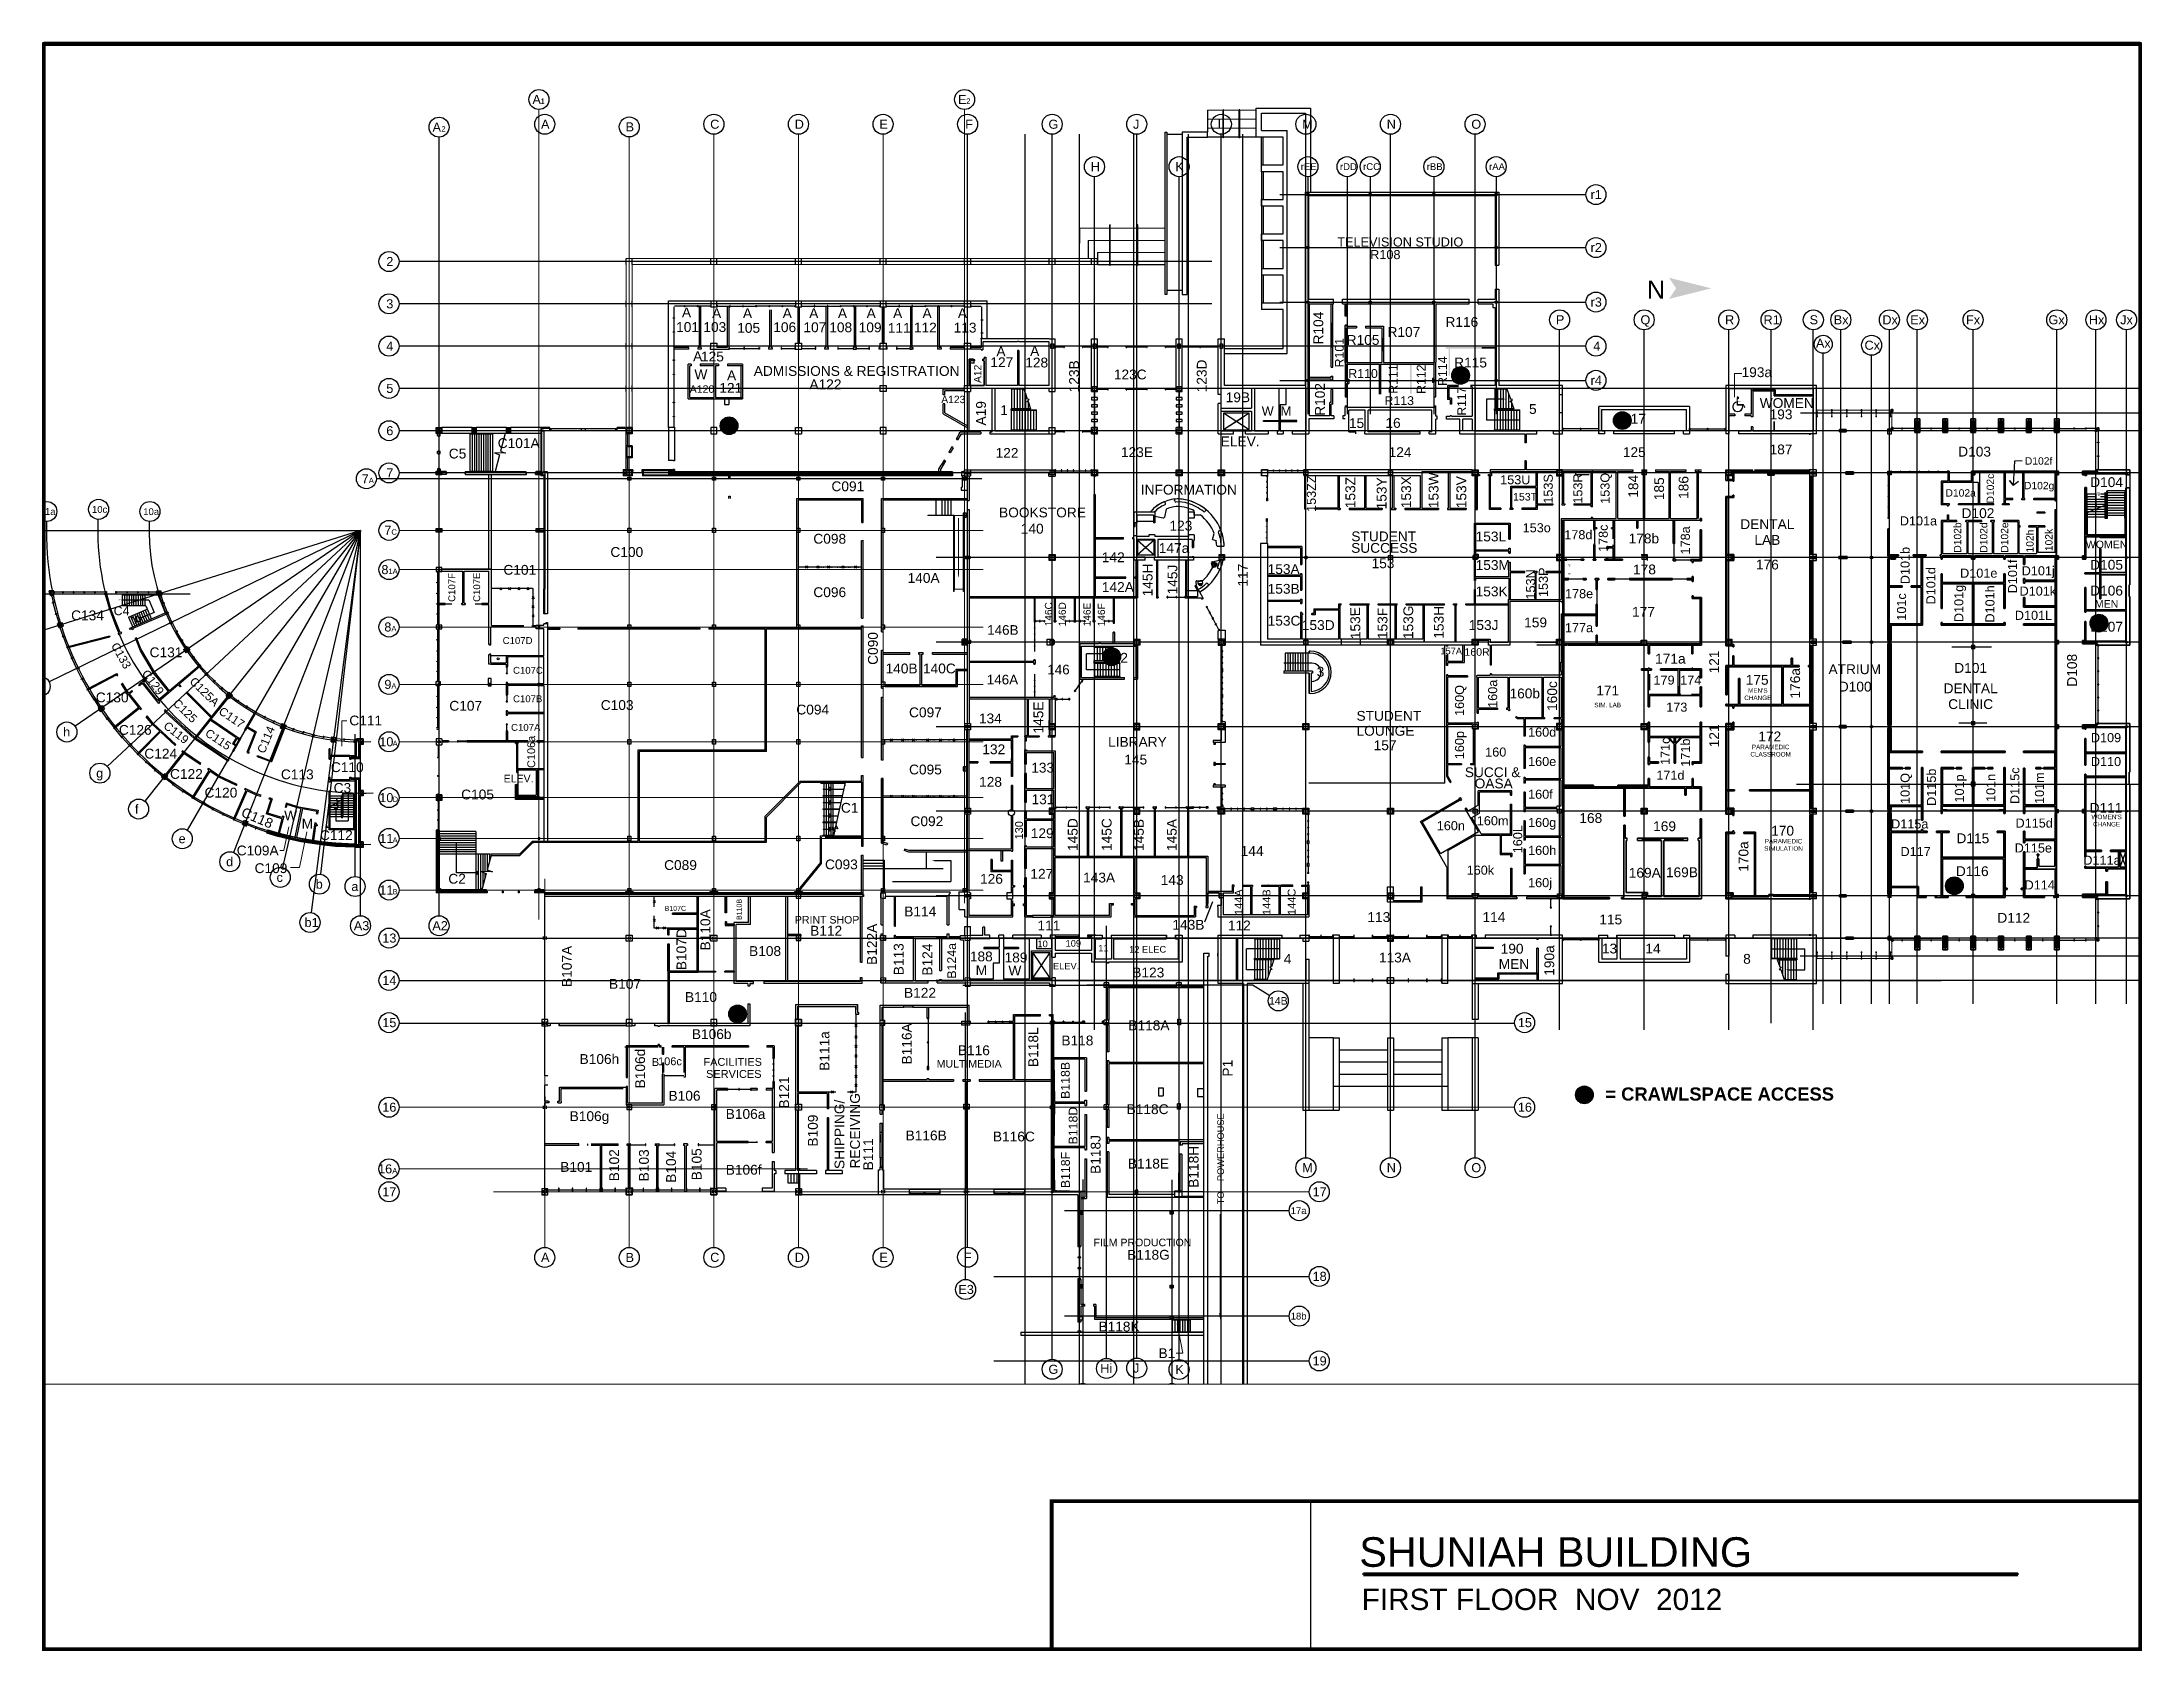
# Paper-space layout 'Layout1' of a CAD drawing. Extents: x 0 to 10.7, y 0 to 8.2.
# The model-space entities are those that its viewports show. They can reach past a viewport. Long polylines and large blocks are cut down to what shows.
import ezdxf
from ezdxf.enums import TextEntityAlignment as Align

# ---------------------------------------------------------------- set-up
doc = ezdxf.new("R2010")
doc.units = 0
doc.header["$LTSCALE"] = 15
doc.header["$MEASUREMENT"] = 0
doc.linetypes.add('HIDDEN', pattern=[0.375, 0.25, -0.125])
doc.layers.get('0').update_dxf_attribs({"linetype": 'CONTINUOUS'})
for name, color, linetype, lineweight in [('A-WALL', 7, 'CONTINUOUS', 9), ('Crawlspace access', 1, 'CONTINUOUS', 25), ('ROOM NAMES', 7, 'CONTINUOUS', 9), ('S-COLS', 7, 'CONTINUOUS', 9), ('STAIR', 251, 'CONTINUOUS', 25), ('WALL', 7, 'CONTINUOUS', 0), ('WALLS', 7, 'CONTINUOUS', 25)]:
    doc.layers.add(name, color=color, linetype=linetype, lineweight=lineweight)
for name, color, linetype in [('EXIST', 1, 'CONTINUOUS'), ('grid', 251, 'CONTINUOUS'), ('room number', 7, 'CONTINUOUS'), ('Text(E)', 7, 'CONTINUOUS'), ('titleblock', 7, 'CONTINUOUS')]:
    doc.layers.add(name, color=color, linetype=linetype)
doc.layers.add('vp', color=6, linetype='CONTINUOUS', plot=False)
doc.styles.add('ROMAND', font='swiss.ttf')
doc.styles.get("Standard").update_dxf_attribs({"font": 'arial.ttf'})
doc.styles.add('style2', font='arial.ttf')
doc.styles.add('style3', font='arial.ttf')

psp = doc.layouts.get("Layout1")

# ---------------------------------------------------------------- texts
at = {"layer": 'titleblock', "lineweight": 0, "style": 'style3'}
for s, height, p in [('SHUNIAH BUILDING', 0.15, (6.724, 0.464)), ('FIRST FLOOR  NOV  2012', 0.108, (6.736, 0.245))]:
    psp.add_text(s, height=height, dxfattribs=at).set_placement(p)

msp = doc.modelspace()

# ---------------------------------------------------------------- texts
at = {"layer": 'Crawlspace access', "insert": (6179.2, 1339.3), "char_height": 52.125, "attachment_point": 1}
msp.add_mtext_dynamic_manual_height_columns('{\\fArial|b1|i0|c0|p34;= CRAWLSPACE ACCESS}', width=1092.173, gutter_width=260.6, heights=[0], dxfattribs=at)
at = {"layer": 'grid', "style": 'style2'}
for s, height, p in [('A', 36, (1916.6, 5246.7)), ('1', 21.6, (1948.9, 5247.3)), ('E', 36, (3607.6, 5246.7)), ('2', 21.6, (3639.9, 5247.3)), ('A', 36, (1950.7, 5148.3)), ('B', 36, (2286.7, 5137.6)), ('C', 36, (2622.7, 5148.3)), ('D', 36, (2958.7, 5148.3)), ('E', 36, (3294.7, 5148.3)), ('F', 36, (3636.1, 5148.3)), ('G', 36, (3966.7, 5148.3)), ('J', 36, (4302.7, 5148.3)), ('L', 36, (4638.7, 5148.3)), ('M', 36, (4974.7, 5148.3)), ('N', 36, (5310.7, 5148.3)), ('O', 36, (5646.7, 5148.3)), ('A', 36, (1519.6, 5136.7)), ('2', 21.6, (1554.9, 5137.3)), ('H', 36, (4134.7, 4979.8)), ('K', 36, (4470.7, 4979.8)), ('rEE', 27, (4969.3, 4984.3)), ('rDD', 27, (5124.8, 4984.3)), ('rCC', 27, (5216.8, 4984.3)), ('rBB', 27, (5469.8, 4984.3)), ('rAA', 27, (5717.3, 4984.3)), ('r1', 36, (6120.5, 4868.8)), ('r2', 36, (6120.5, 4658.3)), ('2', 36, (1335.9, 4602.8)), ('3', 36, (1335.9, 4434.8)), ('r3', 36, (6120.5, 4441.8)), ('P', 36, (5982.7, 4371.3)), ('Q', 36, (6318.7, 4371.3)), ('R', 36, (6654.7, 4371.3)), ('R1', 36, (6807.7, 4371.3)), ('S', 36, (6990.7, 4371.3)), ('Bx', 36, (7086.6, 4371.3)), ('Dx', 36, (7279.7, 4371.3)), ('Ex', 36, (7390.5, 4371.3)), ('Fx', 36, (7612.2, 4371.3)), ('Gx', 36, (7939.7, 4371.3)), ('Hx', 36, (8100.2, 4371.3)), ('Jx', 36, (8224.5, 4371.3)), ('4', 36, (1335.9, 4266.8)), ('4', 36, (6131.1, 4266.8)), ('Ax', 36, (7015.7, 4278.2)), ('Cx', 36, (7208.8, 4270.2)), ('5', 36, (1335.9, 4098.8)), ('r4', 36, (6120.5, 4130.8)), ('6', 36, (1335.9, 3930.8)), ('7', 36, (1238.3, 3739.8)), ('A', 21.6, (1266.2, 3740.4)), ('7', 36, (1335.9, 3762.8)), ('11a', 27, (-41.2, 3614.1)), ('10c', 27, (166.6, 3622.3)), ('10a', 27, (370.4, 3613.7)), ('7', 36, (1328.2, 3534.8)), ('C', 21.6, (1356.1, 3535.4)), ('8', 36, (1316.5, 3378.8)), ('1A', 21.6, (1344.4, 3379.4)), ('8', 36, (1328.2, 3150.8)), ('A', 21.6, (1356.1, 3151.4)), ('j', 36, (-53.5, 2915)), ('9', 36, (1328.2, 2922.8)), ('A', 21.6, (1356.1, 2923.4)), ('h', 36, (52.1, 2733.7)), ('10', 36, (1308.1, 2694.8)), ('A', 21.6, (1360.8, 2695.4)), ('g', 36, (183.3, 2570.1)), ('10', 36, (1308.1, 2472.8)), ('f', 36, (337.3, 2427.6)), ('D', 21.6, (1360.8, 2473.4)), ('e', 36, (510.7, 2309.5)), ('11', 36, (1308.1, 2310.8)), ('d', 36, (699.6, 2218.3)), ('A', 21.6, (1360.8, 2311.4)), ('c', 36, (899.9, 2156)), ('b', 36, (1055.5, 2129.1)), ('a', 36, (1197.2, 2119.8)), ('11', 36, (1308.1, 2105.8)), ('B', 21.6, (1360.8, 2106.4)), ('b1', 36, (1011.1, 1976.7)), ('A3', 36, (1206.9, 1963.9)), ('13', 36, (1320, 1914.8)), ('A2', 36, (1518.9, 1963.9)), ('14', 36, (1320, 1746.8)), ('15', 36, (1320, 1578.8)), ('15', 36, (5831.6, 1578.8)), ('16', 36, (1320, 1242.8)), ('16', 36, (5831.6, 1242.8)), ('16', 36, (1303.4, 997.8)), ('A', 21.6, (1359.5, 997.1)), ('M', 36, (4974.7, 1002.5)), ('N', 36, (5310.7, 1002.5)), ('O', 36, (5646.7, 1002.5)), ('17', 36, (1320, 906.8)), ('17', 36, (5016, 906.8)), ('17a', 27, (4929.1, 836.3)), ('A', 36, (1950.7, 646.3)), ('B', 36, (2286.7, 645.9)), ('C', 36, (2622.7, 646.3)), ('D', 36, (2958.7, 646.3)), ('E', 36, (3294.7, 646.3)), ('F', 36, (3630.7, 646.9)), ('18', 36, (5016, 570.8)), ('E3', 36, (3608.7, 518.7)), ('18b', 27, (4929.1, 417.3)), ('19', 36, (5016, 234.8)), ('G', 36, (3966.7, 201.5)), ('Hi', 36, (4172.4, 205)), ('Hi', 36, (4172.4, 205)), ('J', 36, (4302.7, 206.5)), ('J', 36, (4302.7, 206.5)), ('K', 36, (4470.7, 200.8)), ('K', 36, (4470.7, 200.8)), ('G.2', 25.2, (4073.9, 110.7)), ('J.2', 25.2, (4427.9, 110.7))]:
    msp.add_text(s, height=height, dxfattribs=at).set_placement(p)
msp.add_text('14B', height=30, dxfattribs=at).set_placement((4879.8, 1683.3), align=Align.MIDDLE_CENTER)
at = {"layer": 'ROOM NAMES', "lineweight": 0, "char_height": 18, "attachment_point": 2, "line_spacing_factor": 0.965774, "style": 'style3'}
for s, insert, width in [("MEN'S \\PCHANGE", (6784.8, 2925.4), 25.496), ('SIM. LAB', (6188.4, 2867.7), 135.291), ('PARAMEDIC CLASSROOM', (6835.8, 2701.1), 25.496), ("WOMEN'S \\PCHANGE", (8170.8, 2423.2), 25.496), ('PARAMEDIC SIMULATION', (6887.1, 2326.6), 25.496)]:
    msp.add_mtext(s, dxfattribs=dict(at, insert=insert, width=width))
at = {"layer": 'room number', "lineweight": 0}
for s, height, p in [('A', 39, (2510.5, 4399.1)), ('A', 39, (2630.2, 4396.1)), ('A', 39, (2752.8, 4396.1)), ('A', 39, (2910.8, 4396.1)), ('A', 39, (3016.2, 4396.1)), ('A', 39, (3130.1, 4396.1)), ('A', 39, (3244.2, 4396.1)), ('A', 39, (3349.4, 4396.1)), ('A', 39, (3466.3, 4396.1)), ('A', 39, (3606.7, 4396.1)), ('101', 39, (2487.4, 4341.1)), ('103', 39, (2595.6, 4340.9)), ('105', 39, (2730.1, 4337.7)), ('106', 39, (2873.4, 4340.4)), ('107', 39, (2993.2, 4340)), ('108', 39, (3095.8, 4339.8)), ('109', 39, (3212.7, 4339.6)), ('111', 39, (3328.4, 4337.5)), ('112', 39, (3432, 4338.9)), ('113', 39, (3589.8, 4338.7)), ('A', 39, (2554.9, 4224.9)), ('125', 39, (2586.2, 4223.8)), ('A', 39, (3759.8, 4244.4)), ('A', 39, (3893.9, 4245.9)), ('W', 39, (2560.1, 4153)), ('A', 39, (2689.6, 4149)), ('ADMISSIONS & REGISTRATION', 39, (2795.9, 4166.4)), ('127', 39, (3735.9, 4201.1)), ('128', 39, (3874.5, 4200)), ('  123C', 39, (4196.2, 4152.5)), ('193a', 39, (6720.3, 4161.6)), ('A120', 30, (2541.4, 4099.1)), ('121', 39, (2659, 4099.1)), ('     A122', 39, (2941.4, 4113.4)), ('19B', 39, (4670.6, 4061.8)), ('     A123', 29.25, (3484.1, 4058.2)), ('1', 39, (3774.9, 4010.6)), ('R113', 35.1, (5301.7, 4050.5)), ('5', 39, (5875.9, 4015.3)), ('17', 39, (6279.9, 3976.9)), ('WOMEN', 39, (6792.5, 4039.1)), ('193', 39, (6831.6, 3994.2)), ('ELEV.', 39, (4651.2, 3886.7)), ('15', 39, (5160.4, 3959.3)), ('16', 39, (5305.5, 3960)), ('C5', 39, (1584.2, 3838.2)), ('C101A', 39, (1778.6, 3879.7)), ('122', 39, (3756.5, 3840.9)), ('123E', 39, (4254.5, 3843.9)), ('124', 39, (5318.1, 3843.9)), ('125', 39, (6248.7, 3843.9)), ('187', 39, (6831.6, 3854.8)), ('153U', 36, (5761.2, 3735.8)), ('C091', 39, (3104.5, 3708.2)), ('INFORMATION', 39, (4333.9, 3694.8)), ('153T', 30, (5812.5, 3671.2)), ('BOOKSTORE', 39, (3770.3, 3604.2)), ('123', 39, (4447.5, 3551.8)), ('C098', 39, (3032.6, 3499.8)), ('140', 39, (3856.7, 3539.9)), ('STUDENT', 39, (5170, 3509.3)), ('153L', 39, (5663.8, 3508.8)), ('153o', 36, (5850.5, 3545)), ('C100', 39, (2226.3, 3447.1)), ('142', 39, (4178.7, 3426.3)), ('147a', 39, (4405, 3463)), ('SUCCESS', 39, (5169.2, 3463.5)), ('153', 39, (5250.3, 3402.4)), ('153M', 39, (5663.8, 3395.4)), ('C101', 39, (1801.2, 3376.3)), ('140A', 39, (3407.1, 3344.1)), ('142A', 39, (4178.7, 3307.9)), ('153A', 39, (4837.5, 3379.2)), ('153B', 39, (4837.5, 3300.9)), ('C096', 39, (3032.6, 3287.5)), ('153K', 39, (5663.8, 3290.5)), ('C134', 39, (83.8, 3195.5)), ('C4', 35.1, (252.8, 3215.6)), ('153C', 39, (4837.5, 3174.1)), ('153D', 39, (4973.3, 3156.9)), ('153J', 39, (5636.4, 3156.9)), ('159', 39, (5856.6, 3167.4)), ('C131', 39, (395.6, 3048.7)), ('C107D', 27.3, (1798.2, 3101.2)), ('C107C', 27.3, (1839.4, 2982.9)), ('140B', 39, (3319.4, 2984.4)), ('140C', 39, (3468, 2984.4)), ('2', 39, (4252.2, 3027)), ('3', 39, (5032.4, 2971.3)), ('157A', 26.32, (5523.8, 3060.2)), ('160R', 30, (5619.4, 3054.4)), ('160b', 39, (5798.4, 2885.2)), ('C130', 39, (181.8, 2869.5)), ('C107', 39, (1586.4, 2836.2)), ('C107B', 27.3, (1839.4, 2869.8)), ('C103', 39, (2188, 2839.1)), ('C094', 39, (2965, 2821.2)), ('C097', 39, (3412.8, 2810.1)), ('C126', 39, (273.6, 2740.4)), ('C111', 39, (1189.1, 2777.7)), ('C107A', 27.3, (1831.6, 2756.2)), ('134', 39, (3690.4, 2786)), ('STUDENT ', 39, (5190.6, 2796.2)), ('LOUNGE', 39, (5190.6, 2736.7)), ('160d', 36, (5872.2, 2733.1)), ('C124', 39, (374.7, 2646.1)), ('132', 39, (3703.9, 2663.3)), ('LIBRARY', 39, (4203.5, 2692.7)), ('157', 39, (5258.6, 2679.2)), ('160', 36, (5701.7, 2653.9)), ('C122', 39, (476.7, 2565.3)), ('C113', 39, (917.3, 2563.7)), ('C110', 39, (1115.9, 2592.3)), ('C095', 39, (3412.8, 2583)), ('133', 39, (3898.2, 2590.3)), ('145', 39, (4267.9, 2622.5)), ('SUCCI & ', 39, (5620.9, 2572.2)), ('160e', 36, (5872.2, 2616.4)), ('C120', 39, (613.8, 2491.2)), ('C3', 39, (1126.8, 2509.9)), ('C105', 39, (1633.4, 2483.7)), ('ELEV.', 30, (1802.1, 2551.5)), ('128', 39, (3691.1, 2534)), ('131', 39, (3899.4, 2464.6)), ('OASA', 39, (5659.8, 2527.5)), ('160f', 36, (5872.2, 2486.4)), ('W', 39, (930.1, 2400.6)), ('C1', 39, (3142.2, 2430.9)), ('M', 39, (999.6, 2367.9)), ('C112', 39, (1072.3, 2322.1)), ('C092', 39, (3418.6, 2377.6)), ('129', 39, (3896.4, 2329.8)), ('160n', 36, (5509.3, 2361.3)), ('160m', 36, (5668.4, 2381)), ('160g', 36, (5872.2, 2374.1)), ('C109A', 39, (741.6, 2261.3)), ('144', 39, (4730.4, 2259.2)), ('160h', 36, (5872.2, 2263.4)), ('C109', 39, (812.7, 2191)), ('C2', 39, (1582.3, 2149)), ('C089', 39, (2439.7, 2203.4)), ('C093', 39, (3078.9, 2205.9)), ('126', 39, (3694.9, 2148.5)), ('127', 39, (3894.8, 2168.7)), ('143A', 39, (4104.2, 2153.6)), ('143', 39, (4412.7, 2143.9)), ('160k', 36, (5628.2, 2184.7)), ('160j', 36, (5872.2, 2135)), ('B107C', 20, (2441.7, 2040.7)), ('PRINT SHOP', 30, (2959.2, 1990.6)), ('B114', 39, (3393.7, 2019.1)), ('111', 39, (3923.1, 1963.4)), ('112', 39, (4679.5, 1963.4)), ('113', 39, (5233.8, 1996.8)), ('114', 39, (5691.1, 1996.8)), ('115', 39, (6155.1, 1987.2)), ('B112', 39, (3019.7, 1942.5)), ('B108', 39, (2777.2, 1861.8)), ('188', 39, (3654.4, 1840.3)), ('189', 39, (3792.2, 1836.1)), ('12 ELEC', 26.31, (4287.3, 1874.9)), ('4', 39, (4901.7, 1830.7)), ('113A', 39, (5279.6, 1836)), ('MEN', 39, (5755.4, 1810.3)), ('190', 39, (5763.2, 1871)), ('13', 39, (6165.4, 1871.7)), ('14', 39, (6338.2, 1871.7)), ('8', 39, (6726.7, 1830.7)), ('B107', 39, (2220.8, 1731.2)), ('M', 39, (3677.6, 1785.9)), ('W', 39, (3807.6, 1784.2)), ('ELEV.', 26.31, (3984.8, 1808)), ('B123', 39, (4299.7, 1776.5)), ('B110', 39, (2522.6, 1679.1)), ('B122', 39, (3392.8, 1695.9)), ('B106b', 39, (2549.9, 1531.7)), ('B106h', 39, (2103.9, 1432.7)), ('B', 31.2, (2391, 1424.6)), ('106c', 31.2, (2415.7, 1427.6)), ('FACILITIES', 31.2, (2595.9, 1425.2)), ('MULTIMEDIA', 30, (3522.4, 1418.2)), ('SERVICES', 31.2, (2606.3, 1377.3)), ('B106', 39, (2457.2, 1286.7)), ('B106a', 39, (2684.4, 1214.4)), ('B106g', 39, (2064.4, 1205.7)), ('B101', 39, (2027, 1004)), ('B106f', 39, (2684.4, 992.8)), ('FILM PRODUCTION', 30, (4145.6, 708.4)), ('B1', 39, (4403.7, 263.8))]:
    msp.add_text(s, height=height, dxfattribs=at).set_placement(p)
at = {"layer": 'room number'}
for s, height, p in [('R104', 39, (5058.3, 4291.2)), ('R101', 35.1, (5139.7, 4200.1)), ('R114', 35.1, (5549.7, 4126.4))]:
    msp.add_text(s, height=height, rotation=90, dxfattribs=at).set_placement(p)
for s, p in [('R107', (5313.6, 4321.4)), ('R116', (5543.8, 4361.2)), ('R115', (5578.5, 4199.8))]:
    msp.add_text(s, height=39, dxfattribs=at).set_placement(p)
at = {"layer": 'room number', "lineweight": 0}
for s, height, rotation, p in [('A12', 29.25, 90, (3700, 4138.3)), ('123B', 39, 90, (4087.9, 4101.1)), ('123D', 39, 90, (4595, 4101.1)), ('R102', 39, 90, (5064.7, 4007.7)), ('R117', 34, 90, (5625, 4009.1)), ('A19', 39, 90, (3718.1, 3969.3)), ('153ZZ', 36, 90, (5029.2, 3625.9)), ('153Z', 39, 90, (5185.6, 3640.8)), ('153Y', 39, 90, (5309.8, 3636)), ('153X', 39, 90, (5407.3, 3640.8)), ('153W', 39, 90, (5516.2, 3640.8)), ('153V', 39, 90, (5626.7, 3640.8)), ('153S', 36, 90, (5970.2, 3658.7)), ('153R', 36, 90, (6087.9, 3658.7)), ('153Q', 36, 90, (6195.9, 3658.2)), ('184', 39, 90, (6309.5, 3682.4)), ('185', 39, 90, (6412.2, 3672.6)), ('186', 39, 90, (6509.3, 3677.6)), ('C107F', 27.3, 90, (1609.8, 3268.6)), ('C107E', 27.3, 90, (1708.8, 3268.4)), ('145H', 39, 90, (4380.2, 3290.4)), ('145J', 39, 90, (4478.9, 3298.2)), ('117', 39, 90, (4758.7, 3329.3)), ('153N', 36, 90, (5900.2, 3277.8)), ('153P', 36, 90, (5950.7, 3287.8)), ('153E', 39, 90.83356, (5206.1, 3120.7)), ('153F', 39, 90, (5313.4, 3120.7)), ('153G', 39, 90, (5415.7, 3120.7)), ('153H', 39, 90, (5536.8, 3122)), ('C133', 33.15, 299.14202, (241.4, 3095.2)), ('C090', 39, 90, (3288.7, 3018.3)), ('121', 39, 90, (6630.9, 2984.2)), ('C129', 33.15, 306.83395, (362.7, 2983.3)), ('C125A', 33.15, 315.57596, (551.6, 2949.4)), ('160Q', 36, 90, (5617.7, 2815.3)), ('160a', 36, 90, (5749.4, 2847.4)), ('160c', 39, 90, (5987.4, 2835.3)), ('C125', 33.15, 315.57596, (485.8, 2862.4)), ('C117', 33.15, 326.02334, (666.7, 2826.2)), ('145E', 39, 90, (3946, 2745.5)), ('C119', 33.15, 321.87402, (447.5, 2770.2)), ('C115', 33.15, 326.02334, (613, 2739.3)), ('C114', 33.15, 67.62158, (852.1, 2663.6)), ('160p', 36, 90, (5617.7, 2643.6)), ('C106a', 31.2, 90, (1927.3, 2608.4)), ('C118', 39, 336.97174, (755.7, 2418)), ('130', 31.2, 90, (3865.3, 2324.6)), ('145D', 39, 90, (4082.6, 2278.8)), ('145C', 39, 90, (4217.5, 2278.8)), ('145B', 39, 90, (4345.4, 2278.8)), ('145A', 39, 90, (4476.1, 2278.8)), ('160L', 36, 90, (5848.9, 2269.7)), ('B110B', 20, 90, (2747.7, 2004.6)), ('144A', 31.2, 90, (4737.4, 2024.7)), ('144B', 31.2, 90, (4848.7, 2024.7)), ('144C', 31.2, 90, (4948.3, 2024.7)), ('B110A', 39, 90, (2623, 1883.6)), ('B107D', 39, 90, (2527.8, 1805.2)), ('B122A', 39, 90, (3285, 1826.1)), ('B107A', 39, 90, (2072.7, 1738.4)), ('B113', 39, 90, (3391.2, 1785.1)), ('B124', 39, 90, (3504.9, 1783.6)), ('B124a', 35.1, 90, (3599.5, 1771.4)), ('B111a', 39, 90, (3096.3, 1405.3)), ('B106d', 39, 90, (2363.9, 1335.5)), ('B121', 39, 90, (2935.7, 1255.5)), ('SHIPPING/', 39, 90, (3155.9, 1015.1)), ('RECEIVING', 39, 90, (3217.6, 1017.1)), ('B109', 39, 90, (3050.1, 1104.2)), ('TO    POWERHOUSE', 26.312, 90, (4663.8, 875.2)), ('B102', 39, 90, (2260.7, 966.6)), ('B103', 39, 90, (2378.9, 966.2)), ('B104', 39, 90, (2486.7, 960.4)), ('B105', 39, 90, (2588.5, 970.5)), ('B111', 39, 90, (3270.1, 1010))]:
    msp.add_text(s, height=height, rotation=rotation, dxfattribs=at).set_placement(p)
for s, height, style, p in [('W  M', 36, 'style3', (4814.1, 4008.8)), ('146B', 38.22, 'style2', (3723.1, 3137.8)), ('146', 38.22, 'style2', (3961.9, 2980.4)), ('146A', 38.22, 'style2', (3721.5, 2940.7))]:
    msp.add_text(s, height=height, dxfattribs=dict(at, style=style)).set_placement(p)
at = {"layer": 'room number', "lineweight": 0, "style": 'style2'}
for s, p in [('146C', (3981.1, 3171.6)), ('146D', (4035.8, 3171.6)), ('146E', (4134.1, 3171.6)), ('146F', (4191.2, 3171.6))]:
    msp.add_text(s, height=28.67, rotation=90, dxfattribs=at).set_placement(p)
at = {"layer": 'room number', "lineweight": 0}
for s, height, p in [('143B', 39, (4522.7, 1985.7)), ('10', 26.31, (3943.4, 1909.7)), ('109', 26.31, (4065.4, 1911.7)), ('11', 26.31, (4184.9, 1892.7)), ('B118A', 39, (4365.9, 1586.1)), ('B116', 39, (3670.3, 1486.9)), ('B118', 39, (4081.6, 1525.8)), ('B118C', 39, (4360.5, 1252.9)), ('B116B', 39, (3480.9, 1148.5)), ('B116C', 39, (3829.2, 1144.3)), ('B118E', 39, (4364, 1036.6)), ('B118G', 39, (4364, 674.4)), ('B118K', 39, (4247, 389.2))]:
    msp.add_text(s, height=height, dxfattribs=at).set_placement(p, align=Align.MIDDLE_CENTER)
for s, height, p in [('190a', 39, (5956.5, 1843.5)), ('B116A', 39, (3403.9, 1512.3)), ('B118L', 39, (3906.3, 1499.3)), ('B118B', 35.1, (4033.7, 1367.2)), ('P1', 39, (4678.5, 1415.7)), ('B118D', 35.1, (4064.4, 1187.7)), ('B118J', 39, (4154, 1072.9)), ('B118H', 39, (4543.4, 1024)), ('B118F', 35.1, (4034.1, 1011.3))]:
    msp.add_text(s, height=height, rotation=90, dxfattribs=at).set_placement(p, align=Align.MIDDLE_CENTER)
at = {"layer": 'room number', "lineweight": 0, "attachment_point": 2, "line_spacing_factor": 0.965774, "style": 'style3'}
for s, insert, char_height, width in [('D103', (7646.2, 3885), 39, 30.614), ('D102f', (7900.5, 3843.1), 29.25, 22.961), ('D102a', (7590.8, 3716.1), 29.25, 22.961), ('D102g', (7902.6, 3745.2), 29.25, 22.961), ('D102', (7659.6, 3640.5), 39, 30.614), ('178b', (6332.2, 3540), 39, 30.614), ('WOMEN', (8170.6, 3511.8), 30, 30.614), ('176', (6822.7, 3436.2), 39, 30.614), ('D105', (8170.6, 3435.4), 39, 30.614), ('178', (6334.6, 3416.9), 39, 30.614), ('D106', (8170.6, 3332.8), 39, 30.614), ('MEN', (8170.6, 3275.5), 30, 30.614), ('177', (6330.9, 3248.8), 39, 30.614), ('D107', (8170.6, 3189.4), 39, 30.614), ('171a', (6437.4, 3062.4), 39, 30.614), ('D101', (7630.5, 3025.6), 39, 30.614), ('171', (6188.4, 2935.6), 39, 30.614), ('175', (6782.3, 2978.3), 39, 30.614), ('DENTAL\\PCLINIC', (7630.5, 2944.5), 39, 30.614), ('172', (6832.2, 2753.4), 39, 30.614), ('171d', (6437.6, 2597.9), 36, 30.614), ('168', (6121.3, 2429.2), 39, 30.614), ('D111', (8168.2, 2469.4), 39, 30.614), ('169', (6414.5, 2396.6), 39, 30.614), ('170', (6883.4, 2378.9), 39, 30.614), ('D115', (7639.3, 2348.7), 39, 30.614), ('169A', (6335.8, 2211.7), 39, 30.614), ('169B', (6483.3, 2213.7), 39, 30.614), ('D116', (7636.9, 2218), 39, 30.614)]:
    msp.add_mtext(s, dxfattribs=dict(at, insert=insert, char_height=char_height, width=width))
at = {"layer": 'room number', "lineweight": 0, "attachment_point": 2, "rotation": 90, "line_spacing_factor": 0.965774, "style": 'style3'}
for s, insert, char_height, width in [('D102c', (7693.9, 3718.6), 29.25, 22.961), ('D102b', (7563.8, 3524.2), 29.25, 22.961), ('D102d', (7667.4, 3524.2), 29.25, 22.961), ('D102e', (7750.5, 3524.2), 29.25, 22.961), ('102h', (7851.3, 3510.1), 29.25, 22.961), ('102k', (7926.5, 3514.4), 29.25, 22.961), ('176a', (6913.7, 2945.2), 39, 30.614), ('D108', (8013.7, 2996.8), 39, 30.614), ('121', (6592.1, 2736.2), 39, 30.614), ('170a', (6708.5, 2256.6), 39, 30.614)]:
    msp.add_mtext(s, dxfattribs=dict(at, insert=insert, char_height=char_height, width=width))
at = {"layer": 'room number', "lineweight": 0, "width": 30.614, "attachment_point": 2, "line_spacing_factor": 0.965774}
for s, insert, char_height in [('DENTAL LAB', (6822.7, 3596.9), 39), ('D101a', (7423.1, 3608.4), 36), ('178d', (6071.9, 3553.4), 36), ('D101e', (7662.7, 3400.7), 36), ('D101j', (7899, 3410.1), 36), ('178e', (6074.8, 3319.1), 36), ('D101k', (7897.6, 3329.6), 36), ('177a', (6074.5, 3184), 36), ('D101L', (7880.2, 3233.1), 36), ('ATRIUM', (7170.2, 3020.4), 39), ('179', (6412.3, 2975.7), 36), ('174', (6518.3, 2975.7), 36), ('D100', (7171.8, 2951.3), 39), ('173', (6463, 2868.3), 36), ('D109', (8168.2, 2747.1), 36), ('D110', (8168.2, 2652.1), 36), ('D115a', (7388.6, 2404.3), 36), ('D115d', (7882.8, 2407.8), 36), ('D117', (7411.9, 2294.6), 36), ('D115e', (7879.4, 2308.8), 36), ('D111a', (8152.2, 2260.1), 36), ('D114', (7904.8, 2161.8), 36), ('D112', (7801.6, 2032.7), 39)]:
    msp.add_mtext(s, dxfattribs=dict(at, insert=insert, char_height=char_height))
at = {"layer": 'room number', "lineweight": 0, "char_height": 36, "width": 30.614, "attachment_point": 2, "rotation": 90, "line_spacing_factor": 0.965774}
for s, insert in [('178c', (6152.7, 3521.2)), ('178a', (6479, 3512.8)), ('D101b', (7352.1, 3412.9)), ('D101f', (7778.8, 3369.7)), ('D101d', (7454.3, 3332.6)), ('101c', (7337.8, 3248.3)), ('D101g', (7565.4, 3262.3)), ('D101h', (7689.1, 3260.4)), ('171c', (6399.1, 2674.9)), ('171b', (6479.6, 2669.5)), ('D115b', (7456.5, 2531.9)), ('D115c', (7787.9, 2538.1)), ('101m', (7885.9, 2528.3)), ('101Q', (7352, 2527.2)), ('101p', (7567.7, 2527.2)), ('101n', (7692.7, 2529.3))]:
    msp.add_mtext(s, dxfattribs=dict(at, insert=insert))
at = {"layer": 'STAIR', "style": 'ROMAND'}
msp.add_text('UP', height=6, rotation=180, dxfattribs=at).set_placement((282.7, 3280.1))
at = {"layer": 'WALLS'}
for s, height, p in [('TELEVISION STUDIO', 36, (5114.4, 4680.4)), ('R108', 36, (5245, 4630.4)), ('R105', 39, (5151.4, 4289.7)), ('R110', 35.1, (5157.9, 4158.4))]:
    msp.add_text(s, height=height, dxfattribs=at).set_placement(p)
at = {"layer": 'WALLS', "style": 'ROMAND'}
msp.add_text('N', height=72, dxfattribs=at).set_placement((6344.1, 4473.4))
at = {"layer": 'WALLS'}
for s, p in [('R111', (5353.6, 4095.2)), ('R112', (5464.7, 4094.6))]:
    msp.add_text(s, height=35.1, rotation=90, dxfattribs=at).set_placement(p)

# ---------------------------------------------------------------- blocks, each defined once
blk = doc.blocks.new('AZMND')
for p, q in [((0, 0.5), (0, -0.5)), ((1, 0.5), (0, 0.5)), ((1, -0.5), (1, 0.5)), ((0, -0.5), (1, -0.5))]:
    blk.add_line(p, q)
blk = doc.blocks.new('*X7')
at = {"color": 0}
for p, q in [((1661.25, 1122.551473), (1661.25, 1124.176504)), ((1665, 1123.268543), (1665, 1128.890901)), ((1668.75, 1126.807933), (1668.75, 1131.280158)), ((1672.5, 1123.825048), (1672.5, 1128.297273)), ((1672.5, 1113.602819), (1672.5, 1119.043038)), ((1676.25, 1118.135076), (1676.25, 1125.314389))]:
    blk.add_line(p, q, dxfattribs=at)
blk = doc.blocks.new('*X8')
at = {"color": 0}
for p, q in [((1657.5, 1115.312128), (1657.5, 1119.462108)), ((1661.25, 1112.329243), (1661.25, 1116.801469)), ((1665, 1109.346359), (1665, 1113.818584)), ((1668.75, 1108.706284), (1668.75, 1110.835699))]:
    blk.add_line(p, q, dxfattribs=at)
blk = doc.blocks.new('*X9')
at = {"color": 0}
for p, q in [((1833.75, 941.685014), (1833.75, 945.931936)), ((1837.5, 944.262318), (1837.5, 948.50924)), ((1841.25, 942.789744), (1841.25, 948.969055)), ((1841.25, 932.278744), (1841.25, 936.525667)), ((1845, 934.856048), (1845, 943.512771)), ((1848.75, 937.433351), (1848.75, 938.056487))]:
    blk.add_line(p, q, dxfattribs=at)
blk = doc.blocks.new('*X10')
at = {"color": 0}
for p, q in [((1826.25, 936.366603), (1826.25, 940.777329)), ((1830, 930.91032), (1830, 937.08963)), ((1833.75, 927.124137), (1833.75, 931.633346))]:
    blk.add_line(p, q, dxfattribs=at)
blk = doc.blocks.new('*X3')
at = {"color": 0}
for p, q in [((1245.403103, 1298.436111), (1251.999957, 1305.032966)), ((1246.186415, 1304.522725), (1247.301342, 1305.637651)), ((1246.425781, 1294.155489), (1248.669878, 1296.399586)), ((1253.572071, 1301.301779), (1256.698573, 1304.428281)), ((1256.939182, 1294.062288), (1260.98927, 1298.112376)), ((1257.722494, 1300.148901), (1261.397189, 1303.823596))]:
    blk.add_line(p, q, dxfattribs=at)
blk = doc.blocks.new('*X4')
at = {"color": 0}
for p, q in [((1243.978107, 1286.404514), (1247.104609, 1289.531016)), ((1248.676723, 1285.799829), (1251.803225, 1288.926331)), ((1253.375339, 1285.195144), (1256.50184, 1288.321646)), ((1258.073954, 1284.590459), (1259.422645, 1285.939149))]:
    blk.add_line(p, q, dxfattribs=at)
blk = doc.blocks.new('*X5')
at = {"color": 0}
for p, q in [((1447.821311, 1251.599179), (1451.0863, 1254.864168)), ((1452.192217, 1250.666784), (1454.890921, 1253.365488)), ((1455.996837, 1249.168104), (1458.695542, 1251.866808)), ((1446.02375, 1244.498318), (1450.581177, 1249.055744)), ((1457.437613, 1240.002278), (1461.520745, 1244.08541)), ((1458.760879, 1246.628844), (1462.500162, 1250.368128))]:
    blk.add_line(p, q, dxfattribs=at)
blk = doc.blocks.new('*X6')
at = {"color": 0}
for p, q in [((1443.659905, 1236.831171), (1446.358609, 1239.529875)), ((1447.464526, 1235.332491), (1450.16323, 1238.031195)), ((1451.269146, 1233.833811), (1453.96785, 1236.532515)), ((1455.073767, 1232.335131), (1457.772471, 1235.033835))]:
    blk.add_line(p, q, dxfattribs=at)
blk = doc.blocks.new('AD081')
blk.add_lwpolyline([(-0.5, 0), (-0.25, 0.5), (0.25, -0.5), (0.5, 0)])
blk = doc.blocks.new('ARROW5')
for points in [[(0.1587, 0.039675), (0, 0), (0.13225, 0)], [(0.1587, -0.039675), (0, 0), (0.13225, 0)]]:
    blk.add_solid(points)
blk = doc.blocks.new('9in COLUMN')
at = {"layer": 'grid'}
for points in [[(-4.5, 4.5), (-4.5, -4.5)], [(4.5, 0), (-4.5, 0)], [(4.5, 4.5), (4.5, -4.5)]]:
    blk.add_lwpolyline(points, dxfattribs=at)
blk = doc.blocks.new('10X10WF COLUMN')
at = {"layer": 'grid', "lineweight": 0}
for p, q in [((-5, 5), (5, 5)), ((0, -5), (0, 5)), ((-5, -5), (5, -5))]:
    blk.add_line(p, q, dxfattribs=at)
blk = doc.blocks.new('12X12WF COLUMN')
at = {"layer": 'grid'}
for p, q in [((-6, 6), (6, 6)), ((-6, -6), (6, -6))]:
    blk.add_line(p, q, dxfattribs=at)
at = {"layer": 'grid', "lineweight": 0}
blk.add_line((0, -6), (0, 6), dxfattribs=at)
blk = doc.blocks.new('8X8WF COLUMN')
at = {"layer": 'grid', "lineweight": 0}
for p, q in [((4, 4), (-4, 4)), ((0, -4), (0, 4)), ((4, -4), (-4, -4))]:
    blk.add_line(p, q, dxfattribs=at)
blk = doc.blocks.new('8X6.5 WF COLUMN')
at = {"layer": 'grid'}
for p, q in [((-3.25, 4), (3.25, 4)), ((-3.25, -4), (3.25, -4))]:
    blk.add_line(p, q, dxfattribs=at)
at = {"layer": 'grid', "lineweight": 0}
blk.add_line((0, -4), (0, 4), dxfattribs=at)
blk = doc.blocks.new('11-COMPUTER-P02')
at = {"ltscale": 2000}
for p, q in [((-75, 277), (-75, 363)), ((-75, 363), (75, 363)), ((75, 277), (75, 363))]:
    blk.add_line(p, q, dxfattribs=at)
blk.add_lwpolyline([(-242, 0), (-242, 175), (242, 175), (242, 0)], close=True)
blk.add_lwpolyline([(-217, 277), (217, 277), (217, 205), (-217, 205)], close=True, dxfattribs=at)
blk.add_ellipse((0, 338), major_axis=(150, 0), ratio=0.5833333, start_param=5.5117808, end_param=10.1961825, dxfattribs=at)
blk = doc.blocks.new('Rectangular Mullion - 45mm x 102mm_1-155-Main Floor Plan')
at = {"layer": 'WALLS', "lineweight": 25}
for p, q in [((-22.3, 51), (22.3, 51)), ((-22.3, -51), (-22.3, 51)), ((22.3, 51), (22.3, -51)), ((22.3, -51), (-22.3, -51))]:
    blk.add_line(p, q, dxfattribs=at)
blk = doc.blocks.new('Rectangular Mullion - 45mm x 102mm_1-154-Main Floor Plan')
at = {"layer": 'WALLS', "lineweight": 25}
for p, q in [((-22.3, 51), (22.3, 51)), ((-22.3, -51), (-22.3, 51)), ((22.3, 51), (22.3, -51)), ((22.3, -51), (-22.3, -51))]:
    blk.add_line(p, q, dxfattribs=at)
blk = doc.blocks.new('Rectangular Mullion - 45mm x 102mm_1-142-Main Floor Plan')
at = {"layer": 'WALLS', "lineweight": 25}
for p, q in [((-22.3, 51), (22.3, 51)), ((-22.3, -51), (-22.3, 51)), ((22.3, 51), (22.3, -51)), ((22.3, -51), (-22.3, -51))]:
    blk.add_line(p, q, dxfattribs=at)
blk = doc.blocks.new('Rectangular Mullion - 45mm x 102mm_1-141-Main Floor Plan')
at = {"layer": 'WALLS', "lineweight": 25}
for p, q in [((-22.3, 51), (22.3, 51)), ((-22.3, -51), (-22.3, 51)), ((22.3, 51), (22.3, -51)), ((22.3, -51), (-22.3, -51))]:
    blk.add_line(p, q, dxfattribs=at)
blk = doc.blocks.new('Rectangular Mullion - 45mm x 102mm_1-138-Main Floor Plan')
at = {"layer": 'WALLS', "lineweight": 25}
for p, q in [((-22.3, 51), (22.3, 51)), ((-22.3, -51), (-22.3, 51)), ((22.3, 51), (22.3, -51)), ((22.3, -51), (-22.3, -51))]:
    blk.add_line(p, q, dxfattribs=at)
blk = doc.blocks.new('Railing - Railing_1-136-Main Floor Plan')
at = {"layer": 'STAIR'}
for p, q in [((-89171, 103233), (-91671, 103233)), ((-89171, 103191), (-91671, 103191))]:
    blk.add_line(p, q, dxfattribs=at)
blk = doc.blocks.new('Railing - Railing_1-135-Main Floor Plan')
at = {"layer": 'STAIR'}
for p, q in [((-91941, 101381), (-91941, 101423)), ((-91731, 101423), (-91941, 101423)), ((-91731, 101381), (-91941, 101381)), ((-91753, 101219), (-90467, 101219)), ((-91753, 101177), (-91753, 101219)), ((-91753, 101177), (-90450, 101177)), ((-89177, 101423), (-91731, 101423)), ((-89219, 101381), (-91731, 101381)), ((-90450, 101177), (-90467, 101219)), ((-90467, 101219), (-89322, 101219)), ((-90450, 101177), (-89322, 101177)), ((-89322, 101219), (-89219, 101219)), ((-89322, 101177), (-89177, 101177)), ((-89219, 101219), (-89219, 101381)), ((-89177, 101177), (-89177, 101423))]:
    blk.add_line(p, q, dxfattribs=at)
blk = doc.blocks.new('Column - Architectural - Gypsum Fire Rating Wrap - 16mm Type X Gypsum - 350x350_1-53-Main Floor Plan')
at = {"layer": 'S-COLS'}
for p, q in [((-175, 175), (175, 175)), ((-175, -175), (-175, 175)), ((-175, 159), (175, 159)), ((-159, -159), (-159, 159)), ((159, 159), (159, -159)), ((175, 175), (175, -175)), ((175, -159), (-175, -159)), ((175, -175), (-175, -175))]:
    blk.add_line(p, q, dxfattribs=at)
blk = doc.blocks.new('Column - Architectural - Gypsum Fire Rating Wrap - 16mm Type X Gypsum - 350x350_1-52-Main Floor Plan')
at = {"layer": 'S-COLS'}
for p, q in [((-175, 175), (175, 175)), ((-175, -175), (-175, 175)), ((-175, 159), (175, 159)), ((-159, -159), (-159, 159)), ((159, 159), (159, -159)), ((175, 175), (175, -175)), ((175, -159), (-175, -159)), ((175, -175), (-175, -175))]:
    blk.add_line(p, q, dxfattribs=at)
blk = doc.blocks.new('Column - Architectural - Gypsum Fire Rating Wrap - 16mm Type X Gypsum - 350x350_1-51-Main Floor Plan')
at = {"layer": 'S-COLS'}
for p, q in [((-175, 175), (175, 175)), ((-175, -175), (-175, 175)), ((-175, 159), (175, 159)), ((-159, -159), (-159, 159)), ((159, 159), (159, -159)), ((175, 175), (175, -175)), ((175, -159), (-175, -159)), ((175, -175), (-175, -175))]:
    blk.add_line(p, q, dxfattribs=at)
blk = doc.blocks.new('Column - Architectural - Gypsum Fire Rating Wrap - 16mm Type X Gypsum - 350x350_1-50-Main Floor Plan')
at = {"layer": 'S-COLS'}
for p, q in [((-175, 175), (175, 175)), ((-175, -175), (-175, 175)), ((-175, 159), (175, 159)), ((-159, -159), (-159, 159)), ((159, 159), (159, -159)), ((175, 175), (175, -175)), ((175, -159), (-175, -159)), ((175, -175), (-175, -175))]:
    blk.add_line(p, q, dxfattribs=at)
blk = doc.blocks.new('Column - Architectural - Gypsum Fire Rating Wrap - 16mm Type X Gypsum - 350x350_1-49-Main Floor Plan')
at = {"layer": 'S-COLS'}
for p, q in [((-175, 175), (175, 175)), ((-175, -175), (-175, 175)), ((-175, 159), (175, 159)), ((-159, -159), (-159, 159)), ((159, 159), (159, -159)), ((175, 175), (175, -175)), ((175, -159), (-175, -159)), ((175, -175), (-175, -175))]:
    blk.add_line(p, q, dxfattribs=at)
blk = doc.blocks.new('Column - Architectural - Gypsum Fire Rating Wrap - 16mm Type X Gypsum - 350x350_1-48-Main Floor Plan')
at = {"layer": 'S-COLS'}
for p, q in [((-175, 175), (175, 175)), ((-175, -175), (-175, 175)), ((-175, 159), (175, 159)), ((-159, -159), (-159, 159)), ((159, 159), (159, -159)), ((175, 175), (175, -175)), ((175, -159), (-175, -159)), ((175, -175), (-175, -175))]:
    blk.add_line(p, q, dxfattribs=at)
blk = doc.blocks.new('Column - Architectural - Gypsum Fire Rating Wrap - 16mm Type X Gypsum - 350x350_1-47-Main Floor Plan')
at = {"layer": 'S-COLS'}
for p, q in [((-175, 175), (175, 175)), ((-175, -175), (-175, 175)), ((-175, 159), (175, 159)), ((-159, -159), (-159, 159)), ((159, 159), (159, -159)), ((175, 175), (175, -175)), ((175, -159), (-175, -159)), ((175, -175), (-175, -175))]:
    blk.add_line(p, q, dxfattribs=at)
blk = doc.blocks.new('Column - Architectural - Gypsum Fire Rating Wrap - 16mm Type X Gypsum - 350x350_1-46-Main Floor Plan')
at = {"layer": 'S-COLS'}
for p, q in [((-175, 175), (175, 175)), ((-175, -175), (-175, 175)), ((-175, 159), (175, 159)), ((-159, -159), (-159, 159)), ((159, 159), (159, -159)), ((175, 175), (175, -175)), ((175, -159), (-175, -159)), ((175, -175), (-175, -175))]:
    blk.add_line(p, q, dxfattribs=at)
blk = doc.blocks.new('Column - Architectural - Gypsum Fire Rating Wrap - 16mm Type X Gypsum - 350x350_1-45-Main Floor Plan')
at = {"layer": 'S-COLS'}
for p, q in [((-175, 175), (175, 175)), ((-175, -175), (-175, 175)), ((-175, 159), (175, 159)), ((-159, -159), (-159, 159)), ((159, 159), (159, -159)), ((175, 175), (175, -175)), ((175, -159), (-175, -159)), ((175, -175), (-175, -175))]:
    blk.add_line(p, q, dxfattribs=at)
blk = doc.blocks.new('Column - Architectural - Gypsum Fire Rating Wrap - 16mm Type X Gypsum - 350x350_1-44-Main Floor Plan')
at = {"layer": 'S-COLS'}
for p, q in [((-175, 175), (175, 175)), ((-175, -175), (-175, 175)), ((-175, 159), (175, 159)), ((-159, -159), (-159, 159)), ((159, 159), (159, -159)), ((175, 175), (175, -175)), ((175, -159), (-175, -159)), ((175, -175), (-175, -175))]:
    blk.add_line(p, q, dxfattribs=at)
blk = doc.blocks.new('Column - Architectural - Gypsum Fire Rating Wrap - 16mm Type X Gypsum - 350x350_1-35-Main Floor Plan')
at = {"layer": 'S-COLS'}
for p, q in [((-175, 175), (175, 175)), ((-175, -175), (-175, 175)), ((-175, 159), (175, 159)), ((-159, -159), (-159, 159)), ((159, 159), (159, -159)), ((175, 175), (175, -175)), ((175, -159), (-175, -159)), ((175, -175), (-175, -175))]:
    blk.add_line(p, q, dxfattribs=at)
blk = doc.blocks.new('Column - Architectural - Gypsum Fire Rating Wrap - 16mm Type X Gypsum - 350x350_1-34-Main Floor Plan')
at = {"layer": 'S-COLS'}
for p, q in [((-175, 175), (175, 175)), ((-175, -175), (-175, 175)), ((-175, 159), (175, 159)), ((-159, -159), (-159, 159)), ((159, 159), (159, -159)), ((175, 175), (175, -175)), ((175, -159), (-175, -159)), ((175, -175), (-175, -175))]:
    blk.add_line(p, q, dxfattribs=at)
blk = doc.blocks.new('Column - Architectural - Gypsum Fire Rating Wrap - 16mm Type X Gypsum - 350x350_1-33-Main Floor Plan')
at = {"layer": 'S-COLS'}
for p, q in [((-175, 175), (175, 175)), ((-175, -175), (-175, 175)), ((-175, 159), (175, 159)), ((-159, -159), (-159, 159)), ((159, 159), (159, -159)), ((175, 175), (175, -175)), ((175, -159), (-175, -159)), ((175, -175), (-175, -175))]:
    blk.add_line(p, q, dxfattribs=at)
blk = doc.blocks.new('Column - Architectural - Gypsum Fire Rating Wrap - 16mm Type X Gypsum - 350x350_1-32-Main Floor Plan')
at = {"layer": 'S-COLS'}
for p, q in [((-175, 175), (175, 175)), ((-175, -175), (-175, 175)), ((-175, 159), (175, 159)), ((-159, -159), (-159, 159)), ((159, 159), (159, -159)), ((175, 175), (175, -175)), ((175, -159), (-175, -159)), ((175, -175), (-175, -175))]:
    blk.add_line(p, q, dxfattribs=at)
blk = doc.blocks.new('Column - Architectural - Gypsum Fire Rating Wrap - 16mm Type X Gypsum - 350x350_1-24-Main Floor Plan')
at = {"layer": 'S-COLS'}
for p, q in [((-175, 175), (175, 175)), ((-175, -175), (-175, 175)), ((-175, 159), (175, 159)), ((-159, -159), (-159, 159)), ((159, 159), (159, -159)), ((175, 175), (175, -175)), ((175, -159), (-175, -159)), ((175, -175), (-175, -175))]:
    blk.add_line(p, q, dxfattribs=at)
blk = doc.blocks.new('Column - Architectural - Gypsum Fire Rating Wrap - 16mm Type X Gypsum - 350x350_1-22-Main Floor Plan')
at = {"layer": 'S-COLS'}
for p, q in [((-175, 175), (175, 175)), ((-175, -175), (-175, 175)), ((-175, 159), (175, 159)), ((-159, -159), (-159, 159)), ((159, 159), (159, -159)), ((175, 175), (175, -175)), ((175, -159), (-175, -159)), ((175, -175), (-175, -175))]:
    blk.add_line(p, q, dxfattribs=at)
blk = doc.blocks.new('M_Concrete-Square-Column - 16_ x 16__1-112-Main Floor Renovation Plan')
at = {"layer": 'S-COLS', "lineweight": 25}
for p, q in [((203.2, 203.2), (-203.2, 203.2)), ((-203.2, 203.2), (-203.2, -203.2)), ((203.2, -203.2), (203.2, 203.2)), ((-203.2, -203.2), (203.2, -203.2))]:
    blk.add_line(p, q, dxfattribs=at)

# ---------------------------------------------------------------- hatches: boundary and pattern name
at = {"layer": 'Crawlspace access'}
h = msp.add_hatch(color=256, dxfattribs=at)
h.dxf.hatch_style = 1
edge = h.paths.add_edge_path()
edge.add_arc((5603.8, 4168.1), 35.2, 0, 360)
h = msp.add_hatch(color=256, dxfattribs=at)
h.dxf.hatch_style = 1
edge = h.paths.add_edge_path()
edge.add_arc((6246.5, 3989), 35.2, 0, 360)
h = msp.add_hatch(color=256, dxfattribs=at)
h.dxf.hatch_style = 1
edge = h.paths.add_edge_path()
edge.add_arc((2697.7, 3968.4), 35.2, 0, 360)
h = msp.add_hatch(color=256, dxfattribs=at)
h.dxf.hatch_style = 1
edge = h.paths.add_edge_path()
edge.add_arc((8140.1, 3184), 35.2, 0, 360)
h = msp.add_hatch(color=256, dxfattribs=at)
h.dxf.hatch_style = 1
edge = h.paths.add_edge_path()
edge.add_arc((4218.2, 3050.8), 35.2, 0, 360)
h = msp.add_hatch(color=256, dxfattribs=at)
h.dxf.hatch_style = 1
edge = h.paths.add_edge_path()
edge.add_arc((7565.8, 2140.5), 35.2, 0, 360)
h = msp.add_hatch(color=256, dxfattribs=at)
h.dxf.hatch_style = 1
edge = h.paths.add_edge_path()
edge.add_arc((2731.5, 1631.1), 35.2, 0, 360)
h = msp.add_hatch(color=256, dxfattribs=at)
h.dxf.hatch_style = 1
edge = h.paths.add_edge_path()
edge.add_arc((6095.8, 1309.9), 35.2, 0, 360)
at = {"layer": 'room number', "lineweight": 0}
for points in [[(6702.7, 4062), (6702.7, 4063.4, 2.854415), (6723.7, 4050.1), (6722.3, 4050.1, -2.894267)], [(6702.7, 4075.1), (6702.7, 4050.1), (6727.6, 4050.1), (6733.5, 4040), (6736.3, 4042.7), (6735.1, 4044), (6733.9, 4042.7), (6728.3, 4052.1), (6704.3, 4052.1), (6704.3, 4065.4), (6716.5, 4065.4), (6716.5, 4066.7), (6704.3, 4066.7), (6704.3, 4074.2, 10.928941)]]:
    msp.add_hatch(color=256, dxfattribs=at).paths.add_polyline_path(points)
at = {"layer": 'WALL'}
for points in [[(7017.4, 4032.7), (7017.4, 4026.7), (7019.9, 4026.7), (7019.9, 4032.7)], [(7078.2, 4032.7), (7078.2, 4026.7), (7080.7, 4026.7), (7080.7, 4032.7)], [(7137.2, 4032.7), (7137.2, 4026.7), (7139.7, 4026.7), (7139.7, 4032.7)], [(7195.2, 4032.7), (7195.2, 4026.7), (7197.7, 4026.7), (7197.7, 4032.7)], [(7254, 4032.7), (7254, 4026.7), (7256.5, 4026.7), (7256.5, 4032.7)], [(7312.9, 4032.7), (7312.9, 4026.7), (7315.4, 4026.7), (7315.4, 4032.7)], [(7315.4, 4024.2), (7321.4, 4024.2), (7321.4, 4026.7), (7315.4, 4026.7)], [(7315.4, 3960.2), (7321.4, 3960.2), (7321.4, 3962.7), (7315.4, 3962.7)], [(7321.4, 3960.2), (7321.4, 3954.2), (7323.9, 3954.2), (7323.9, 3960.2)], [(7315.4, 1921.2), (7321.4, 1921.2), (7321.4, 1918.7), (7315.4, 1918.7)], [(7321.4, 1921.2), (7321.4, 1927.2), (7323.9, 1927.2), (7323.9, 1921.2)], [(7017.4, 1848.7), (7017.4, 1854.7), (7019.9, 1854.7), (7019.9, 1848.7)], [(7078.2, 1848.7), (7078.2, 1854.7), (7080.7, 1854.7), (7080.7, 1848.7)], [(7137.2, 1848.7), (7137.2, 1854.7), (7139.7, 1854.7), (7139.7, 1848.7)], [(7195.2, 1848.7), (7195.2, 1854.7), (7197.7, 1854.7), (7197.7, 1848.7)], [(7254, 1848.7), (7254, 1854.7), (7256.5, 1854.7), (7256.5, 1848.7)], [(7312.9, 1848.7), (7312.9, 1854.7), (7315.4, 1854.7), (7315.4, 1848.7)], [(7315.4, 1857.2), (7321.4, 1857.2), (7321.4, 1854.7), (7315.4, 1854.7)]]:
    msp.add_hatch(color=256, dxfattribs=at).paths.add_polyline_path(points)
at = {"layer": 'WALLS'}
for points in [[(5508.4, 4280.7), (5505.4, 4280.7), (5505.4, 4274.7), (5508.4, 4274.7)], [(5556.4, 4274.7), (5556.4, 4167.7), (5562.4, 4167.7), (5562.4, 4274.7), (5689.8, 4274.7), (5689.8, 4280.7), (5544.4, 4280.7), (5544.4, 4274.7)], [(5687.9, 4280.7), (5687.9, 4274.7), (5741.4, 4274.7), (5741.4, 4280.7)], [(5409.4, 4213.6), (5403.4, 4213.6), (5403.4, 4095.6), (5409.4, 4095.6)], [(7357.6, 3960.2), (7357.6, 3954.2), (7360.1, 3954.2), (7360.1, 3960.2)], [(7406.4, 3960.2), (7406.4, 3954.2), (7408.9, 3954.2), (7408.9, 3960.2)], [(7428.2, 3960.2), (7428.2, 3954.2), (7430.7, 3954.2), (7430.7, 3960.2)], [(7472.7, 3960.2), (7472.7, 3954.2), (7475.3, 3954.2), (7475.3, 3960.2)], [(7517.2, 3960.2), (7517.2, 3954.2), (7519.8, 3954.2), (7519.8, 3960.2)], [(7539, 3960.2), (7539, 3954.2), (7541.6, 3954.2), (7541.6, 3960.2)], [(7583.6, 3960.2), (7583.6, 3954.2), (7586.1, 3954.2), (7586.1, 3960.2)], [(7628.1, 3960.2), (7628.1, 3954.2), (7630.6, 3954.2), (7630.6, 3960.2)], [(7649.9, 3960.2), (7649.9, 3954.2), (7652.4, 3954.2), (7652.4, 3960.2)], [(7694.4, 3960.2), (7694.4, 3954.2), (7696.9, 3954.2), (7696.9, 3960.2)], [(7738.9, 3960.2), (7738.9, 3954.2), (7741.4, 3954.2), (7741.4, 3960.2)], [(7760.7, 3960.2), (7760.7, 3954.2), (7763.2, 3954.2), (7763.2, 3960.2)], [(7805.2, 3960.2), (7805.2, 3954.2), (7807.7, 3954.2), (7807.7, 3960.2)], [(7849.7, 3960.2), (7849.7, 3954.2), (7852.2, 3954.2), (7852.2, 3960.2)], [(7871.5, 3960.2), (7871.5, 3954.2), (7874.1, 3954.2), (7874.1, 3960.2)], [(7916, 3960.2), (7916, 3954.2), (7918.6, 3954.2), (7918.6, 3960.2)], [(7960.6, 3960.2), (7960.6, 3954.2), (7963.1, 3954.2), (7963.1, 3960.2)], [(7982.4, 3960.2), (7982.4, 3954.2), (7984.9, 3954.2), (7984.9, 3960.2)], [(8040, 3960.2), (8040, 3954.2), (8042.5, 3954.2), (8042.5, 3960.2)], [(8087, 3960.2), (8087, 3954.2), (8089.5, 3954.2), (8089.5, 3960.2)], [(8131.2, 3960.2), (8131.2, 3954.2), (8133.8, 3954.2), (8133.8, 3960.2)], [(8139.7, 3954.2), (8133.8, 3954.2), (8133.8, 3951.7), (8139.7, 3951.7)], [(8139.7, 3902.7), (8133.8, 3902.7), (8133.8, 3900.2), (8139.7, 3900.2)], [(8139.7, 3848.4), (8133.8, 3848.4), (8133.8, 3845.9), (8139.7, 3845.9)], [(7304.9, 3773.8), (7300.9, 3773.8), (7300.9, 3772.1), (7304.9, 3772.1)], [(7316.4, 3787.6), (7314.6, 3787.6), (7314.6, 3783.6), (7316.4, 3783.6)], [(7353.6, 3787.6), (7351.8, 3787.6), (7351.8, 3783.6), (7353.6, 3783.6)], [(7390.7, 3787.6), (7389, 3787.6), (7389, 3783.6), (7390.7, 3783.6)], [(7427.9, 3787.6), (7426.2, 3787.6), (7426.2, 3783.6), (7427.9, 3783.6)], [(7465.1, 3787.6), (7463.3, 3787.6), (7463.3, 3783.6), (7465.1, 3783.6)], [(7502.3, 3787.6), (7500.5, 3787.6), (7500.5, 3783.6), (7502.3, 3783.6)], [(7539.4, 3787.6), (7537.7, 3787.6), (7537.7, 3783.6), (7539.4, 3783.6)], [(8139.7, 3795.4), (8133.8, 3795.4), (8133.8, 3792.9), (8139.7, 3792.9)], [(7304.9, 3731.2), (7300.9, 3731.2), (7300.9, 3729.5), (7304.9, 3729.5)], [(7304.9, 3688.7), (7300.9, 3688.7), (7300.9, 3686.9), (7304.9, 3686.9)], [(7304.9, 3646.1), (7300.9, 3646.1), (7300.9, 3644.3), (7304.9, 3644.3)], [(7304.9, 3603.5), (7300.9, 3603.5), (7300.9, 3601.8), (7304.9, 3601.8)], [(6133.6, 3555.8), (6133.6, 3554), (6137.6, 3554), (6137.6, 3555.8)], [(6133.6, 3497.5), (6133.6, 3495.7), (6137.6, 3495.7), (6137.6, 3497.5)], [(6449.4, 3500.3), (6449.4, 3498.6), (6453.5, 3498.6), (6453.5, 3500.3)], [(6449.4, 3442), (6449.4, 3440.3), (6453.5, 3440.3), (6453.5, 3442)], [(6460.3, 3436.4), (6458.5, 3436.4), (6458.5, 3432.4), (6460.3, 3432.4)], [(6518.6, 3436.4), (6516.8, 3436.4), (6516.8, 3432.4), (6518.6, 3432.4)], [(6092.1, 3361.2), (6090.3, 3361.2), (6090.3, 3357.2), (6092.1, 3357.2)], [(6217.6, 3361.2), (6215.8, 3361.2), (6215.8, 3357.2), (6217.6, 3357.2)], [(6275.9, 3361.2), (6274.1, 3361.2), (6274.1, 3357.2), (6275.9, 3357.2)], [(6446.3, 3361.2), (6444.5, 3361.2), (6444.5, 3357.2), (6446.3, 3357.2)], [(6504.6, 3361.2), (6502.9, 3361.2), (6502.9, 3357.2), (6504.6, 3357.2)], [(6142.7, 3318.1), (6142.7, 3316.4), (6146.7, 3316.4), (6146.7, 3318.1)], [(6142.7, 3259.8), (6142.7, 3258.1), (6146.7, 3258.1), (6146.7, 3259.8)], [(8139.7, 3094), (8133.8, 3094), (8133.8, 3096.6), (8139.7, 3096.6)], [(8139.7, 3043.4), (8133.8, 3043.4), (8133.8, 3045.9), (8139.7, 3045.9)], [(8139.7, 2991.4), (8133.8, 2991.4), (8133.8, 2994), (8139.7, 2994)], [(8139.7, 2939.5), (8133.8, 2939.5), (8133.8, 2942), (8139.7, 2942)], [(8139.7, 2887.5), (8133.8, 2887.5), (8133.8, 2890), (8139.7, 2890)], [(8139.7, 2835.5), (8133.8, 2835.5), (8133.8, 2838), (8139.7, 2838)], [(8139.7, 2784.9), (8133.8, 2784.9), (8133.8, 2787.4), (8139.7, 2787.4)], [(6349.5, 2711.1), (6349.5, 2709.3), (6353.6, 2709.3), (6353.6, 2711.1)], [(6349.5, 2652.8), (6349.5, 2651), (6353.6, 2651), (6353.6, 2652.8)], [(7358.8, 2605.5), (7360.5, 2605.5), (7360.5, 2609.5), (7358.8, 2609.5)], [(7369.9, 2605.5), (7371.6, 2605.5), (7371.6, 2609.5), (7369.9, 2609.5)], [(7561.9, 2605.5), (7563.6, 2605.5), (7563.6, 2609.5), (7561.9, 2609.5)], [(7572.9, 2605.5), (7574.7, 2605.5), (7574.7, 2609.5), (7572.9, 2609.5)], [(7686.1, 2605.5), (7687.9, 2605.5), (7687.9, 2609.5), (7686.1, 2609.5)], [(7697.2, 2605.5), (7698.9, 2605.5), (7698.9, 2609.5), (7697.2, 2609.5)], [(7908.9, 2605.5), (7910.7, 2605.5), (7910.7, 2609.5), (7908.9, 2609.5)], [(7920, 2605.5), (7921.8, 2605.5), (7921.8, 2609.5), (7920, 2609.5)], [(7899.9, 2258.8), (7899.9, 2260.6), (7895.9, 2260.6), (7895.9, 2258.8)], [(7899.9, 2247.7), (7899.9, 2249.5), (7895.9, 2249.5), (7895.9, 2247.7)], [(8139.7, 2086), (8133.8, 2086), (8133.8, 2088.6), (8139.7, 2088.6)], [(8139.7, 2033), (8133.8, 2033), (8133.8, 2035.5), (8139.7, 2035.5)], [(7357.6, 1921.2), (7357.6, 1927.2), (7360.1, 1927.2), (7360.1, 1921.2)], [(7406.4, 1921.2), (7406.4, 1927.2), (7408.9, 1927.2), (7408.9, 1921.2)], [(7428.2, 1921.2), (7428.2, 1927.2), (7430.7, 1927.2), (7430.7, 1921.2)], [(7472.7, 1921.2), (7472.7, 1927.2), (7475.3, 1927.2), (7475.3, 1921.2)], [(7517.2, 1921.2), (7517.2, 1927.2), (7519.8, 1927.2), (7519.8, 1921.2)], [(7539, 1921.2), (7539, 1927.2), (7541.6, 1927.2), (7541.6, 1921.2)], [(7583.6, 1921.2), (7583.6, 1927.2), (7586.1, 1927.2), (7586.1, 1921.2)], [(7628.1, 1921.2), (7628.1, 1927.2), (7630.6, 1927.2), (7630.6, 1921.2)], [(7649.9, 1921.2), (7649.9, 1927.2), (7652.4, 1927.2), (7652.4, 1921.2)], [(7694.4, 1921.2), (7694.4, 1927.2), (7696.9, 1927.2), (7696.9, 1921.2)], [(7738.9, 1921.2), (7738.9, 1927.2), (7741.4, 1927.2), (7741.4, 1921.2)], [(7760.7, 1921.2), (7760.7, 1927.2), (7763.2, 1927.2), (7763.2, 1921.2)], [(7805.2, 1921.2), (7805.2, 1927.2), (7807.7, 1927.2), (7807.7, 1921.2)], [(7849.7, 1921.2), (7849.7, 1927.2), (7852.2, 1927.2), (7852.2, 1921.2)], [(7871.5, 1921.2), (7871.5, 1927.2), (7874.1, 1927.2), (7874.1, 1921.2)], [(7916, 1921.2), (7916, 1927.2), (7918.6, 1927.2), (7918.6, 1921.2)], [(7960.6, 1921.2), (7960.6, 1927.2), (7963.1, 1927.2), (7963.1, 1921.2)], [(7982.4, 1921.2), (7982.4, 1927.2), (7984.9, 1927.2), (7984.9, 1921.2)], [(8040, 1921.2), (8040, 1927.2), (8042.5, 1927.2), (8042.5, 1921.2)], [(8087, 1921.2), (8087, 1927.2), (8089.5, 1927.2), (8089.5, 1921.2)], [(8131.2, 1921.2), (8131.2, 1927.2), (8133.8, 1927.2), (8133.8, 1921.2)], [(8139.7, 1978.7), (8133.8, 1978.7), (8133.8, 1981.3), (8139.7, 1981.3)], [(8139.7, 1927.2), (8133.8, 1927.2), (8133.8, 1929.7), (8139.7, 1929.7)]]:
    msp.add_hatch(color=256, dxfattribs=at).paths.add_polyline_path(points)

# ---------------------------------------------------------------- linework, layer by layer
msp.add_line((6506.3, 2320.2), (6506.3, 2330.1))
at = {"layer": 'A-WALL', "lineweight": 35}
for p, q in [((6252.2, 2420.6), (6258.1, 2420.6)), ((6252.2, 2416.7), (6258.1, 2416.7))]:
    msp.add_line(p, q, dxfattribs=at)
at = {"layer": 'Crawlspace access'}
for centre in [(5603.8, 4168.1), (6246.5, 3989), (2697.7, 3968.4), (8140.1, 3184), (4218.2, 3050.8), (7565.8, 2140.5), (2731.5, 1631.1), (6095.8, 1309.9)]:
    msp.add_circle(centre, 35.2, dxfattribs=at)
at = {"layer": 'EXIST', "lineweight": 25}
for p, q in [((6828.4, 3784.7), (6828.4, 3775.7)), ((6828.4, 3775.7), (6846.4, 3775.7)), ((6846.4, 3775.7), (6846.4, 3781.7))]:
    msp.add_line(p, q, dxfattribs=at)
at = {"layer": 'EXIST'}
for p, q in [((6994.3, 3792.7), (6992.4, 3792.7)), ((6133.2, 3593.2), (6138, 3593.2)), ((6210.6, 3593.2), (6215.5, 3593.2)), ((6009.9, 2089.2), (6009.9, 2094.1)), ((6992.4, 2088.7), (6994.3, 2088.7))]:
    msp.add_line(p, q, dxfattribs=at)
at = {"layer": 'grid', "lineweight": 0}
for p, q in [((1942.4, 2006.1), (1942.4, 5224.8)), ((3633.4, 2071.3), (3633.4, 5224.8)), ((2301.4, 704), (2301.4, 5115.7)), ((2637.4, 704), (2637.4, 5126.4)), ((2973.4, 704), (2973.4, 5126.4)), ((3309.4, 2639.3), (3309.4, 5126.4)), ((3706.9, 3552.7), (1386.5, 3552.7)), ((3706.9, 3396.7), (1386.5, 3396.7)), ((3706.9, 3168.7), (1386.5, 3168.7)), ((3706.9, 2940.7), (1386.5, 2940.7)), ((3706.9, 2712.7), (1386.5, 2712.7)), ((3309.4, 704), (3309.4, 2567.3)), ((3706.9, 2490.7), (1386.5, 2490.7)), ((3706.9, 2328.7), (1386.5, 2328.7)), ((3706.9, 2123.7), (1386.5, 2123.7)), ((1965.4, 2168.6), (1965.4, 704)), ((4102.3, 1932.7), (1761.3, 1932.7)), ((4102.3, 1764.7), (1761.3, 1764.7)), ((5818.4, 1260.7), (1386.5, 1260.7)), ((3009.5, 1015.7), (1386.5, 1015.7)), ((5002.8, 924.7), (1761.3, 924.7))]:
    msp.add_line(p, q, dxfattribs=at)
at = {"layer": 'grid'}
for p, q in [((1545.4, 2021.6), (1545.4, 5114.8)), ((3645.4, 704), (3645.4, 5126.4)), ((3874.4, -1064.4), (3874.4, 5126.4)), ((3981.4, 258.5), (3981.4, 5126.4)), ((4090.4, -1064.4), (4090.4, 5126.4)), ((4306.4, -1064.4), (4306.4, 5126.4)), ((4317.4, 266.4), (4317.4, 5126.4)), ((4317.4, 266.4), (4317.4, 5126.4)), ((4522.4, -1064.4), (4522.4, 5126.4)), ((4653.4, -1064.4), (4653.4, 5126.4)), ((4738.4, -1064.4), (4738.4, 5126.4)), ((4989.4, 1060.2), (4989.4, 5126.4)), ((5325.4, 1060.2), (5325.4, 5126.4)), ((5661.4, 1060.2), (5661.4, 5126.4)), ((4149.4, 1567.8), (4149.4, 4957.9)), ((4485.4, 258.5), (4485.4, 4957.9)), ((4485.4, 258.5), (4485.4, 4957.9)), ((4997.4, 4957.9), (4997.4, 4014.8)), ((5152.9, 4957.9), (5152.9, 4014.8)), ((5244.9, 4957.9), (5244.9, 4014.8)), ((5497.9, 4957.9), (5497.9, 4014.8)), ((5745.4, 4957.9), (5745.4, 4014.8)), ((4885.6, 4886.7), (6102, 4886.7)), ((4885.6, 4676.2), (6102, 4676.2)), ((4615.9, 4620.7), (1386.5, 4620.7)), ((4615.9, 4452.7), (1386.5, 4452.7)), ((4885.6, 4459.7), (6102, 4459.7)), ((5997.4, 1567.8), (5997.4, 4349.4)), ((6333.4, 1567.8), (6333.4, 4349.4)), ((6669.4, 1567.8), (6669.4, 4349.4)), ((6837.4, 1594.7), (6837.4, 4349.4)), ((7005.4, 1567.8), (7005.4, 4349.4)), ((7114.7, 1671.3), (7114.7, 4349.4)), ((7307.8, 1671.3), (7307.8, 4349.4)), ((7418.6, 1671.3), (7418.6, 4349.4)), ((7640.2, 1671.3), (7640.2, 4349.4)), ((7972.7, 1671.3), (7972.7, 4349.4)), ((8250.2, 1671.3), (8250.2, 4349.4)), ((6102, 4284.7), (1386.5, 4284.7)), ((7044.8, 1671.3), (7044.8, 4256.3)), ((7236.9, 1671.3), (7236.9, 4248.3)), ((8485.8, 4116.7), (1386.5, 4116.7)), ((4885.6, 4148.7), (6102, 4148.7)), ((6954.4, 4019.6), (8341.8, 4019.6)), ((8485.8, 3948.7), (1386.5, 3948.7)), ((3702.1, 3757.7), (1296.5, 3757.7)), ((8485.8, 3780.7), (1386.5, 3780.7)), ((-142, 3552.7), (1233.4, 3552.7)), ((1233.4, 3552.7), (-78.5, 3139.7)), ((1233.4, 3552.7), (-3, 2950.3)), ((1233.4, 3552.7), (99.6, 2774.2)), ((1233.4, 3552.7), (227.2, 2615.1)), ((1233.4, 3552.7), (376.8, 2476.7)), ((1233.4, 3552.7), (545.3, 2361.9)), ((1233.4, 3552.7), (728.9, 2273.2)), ((1233.4, 3552.7), (923.6, 2212.7)), ((1233.4, 3552.7), (1037.9, 2034.1)), ((1233.4, 3552.7), (1074.7, 2186.5)), ((1233.4, 2021.6), (1233.4, 3552.7)), ((8485.8, 3444.7), (3520.1, 3444.7)), ((-119.3, 3300.7), (557, 3300.7)), ((8485.8, 3108.7), (3520.1, 3108.7)), ((7713.8, 3089), (7556.2, 3089)), ((8485.8, 2772.7), (3520.1, 2772.7)), ((7694.4, 2786.5), (7583.8, 2786.5)), ((1211.9, 2177.5), (1211.9, 2743.5)), ((6938.6, 2544.6), (8341.8, 2544.6)), ((8485.8, 2436.7), (3520.1, 2436.7)), ((8485.8, 2100.7), (3520.1, 2100.7)), ((1386.5, 1932.7), (7512.9, 1932.7)), ((8485.8, 1932.7), (3520.1, 1932.7)), ((4197.4, 262.8), (4197.4, 1981.9)), ((4197.4, 262.8), (4197.4, 1981.9)), ((6953.6, 1861.9), (8341.8, 1861.9)), ((1386.5, 1764.7), (7512.9, 1764.7)), ((8485.8, 1764.7), (3520.1, 1764.7)), ((3626.4, 1745.7), (4504.4, 1745.7)), ((4780.1, 1745.7), (4119.7, 1745.7)), ((4780.1, 1745.7), (4846, 1704.3)), ((1386.5, 1594.7), (5818.5, 1594.7)), ((3636.4, 577), (3636.4, 1637.1)), ((4103, 973.4), (4103, 163.9)), ((4457, 972.2), (4457, 163.9)), ((4923.1, 849.7), (4030.1, 849.7)), ((3750.1, 588.7), (5002.8, 588.7)), ((4923.1, 430.7), (4030.1, 430.7)), ((3750.1, 252.7), (5002.8, 252.7))]:
    msp.add_line(p, q, dxfattribs=at)
at = {"layer": 'grid', "linetype": 'HIDDEN'}
for q in [(5541.4, 3096.7), (5001.4, 2548.7)]:
    msp.add_line((5541.4, 2548.7), q, dxfattribs=at)
at = {"layer": 'grid'}
for points in [[(4993.4, 4890.7), (5001.4, 4890.7), (5001.4, 4882.7), (4993.4, 4882.7)], [(5240.9, 4890.7), (5248.9, 4890.7), (5248.9, 4882.7), (5240.9, 4882.7)], [(5493.9, 4890.7), (5501.9, 4890.7), (5501.9, 4882.7), (5493.9, 4882.7)], [(5741.4, 4890.7), (5749.4, 4890.7), (5749.4, 4882.7), (5741.4, 4882.7)], [(4993.4, 4680.2), (5001.4, 4680.2), (5001.4, 4672.2), (4993.4, 4672.2)], [(5741.4, 4680.2), (5749.4, 4680.2), (5749.4, 4672.2), (5741.4, 4672.2)], [(4993.4, 4463.7), (5001.4, 4463.7), (5001.4, 4455.7), (4993.4, 4455.7)], [(5240.9, 4463.7), (5248.9, 4463.7), (5248.9, 4455.7), (5240.9, 4455.7)], [(5493.9, 4463.7), (5501.9, 4463.7), (5501.9, 4455.7), (5493.9, 4455.7)], [(5741.4, 4463.7), (5749.4, 4463.7), (5749.4, 4455.7), (5741.4, 4455.7)], [(3986.4, 4293.7), (3986.4, 4275.7), (3976.4, 4275.7), (3976.4, 4293.7)], [(4154.4, 4293.7), (4154.4, 4275.7), (4144.4, 4275.7), (4144.4, 4293.7)], [(4490.4, 4293.7), (4490.4, 4275.7), (4480.4, 4275.7), (4480.4, 4293.7)], [(4658.4, 4293.7), (4658.4, 4275.7), (4648.4, 4275.7), (4648.4, 4293.7)], [(4141.4, 4124.7), (4157.4, 4124.7), (4157.4, 4108.7), (4141.4, 4108.7)], [(4477.4, 4124.7), (4493.4, 4124.7), (4493.4, 4108.7), (4477.4, 4108.7)], [(4993.4, 4152.7), (5001.4, 4152.7), (5001.4, 4144.7), (4993.4, 4144.7)], [(5148.9, 4152.7), (5156.9, 4152.7), (5156.9, 4144.7), (5148.9, 4144.7)], [(5493.9, 4152.7), (5501.9, 4152.7), (5501.9, 4144.7), (5493.9, 4144.7)], [(5741.4, 4152.7), (5749.4, 4152.7), (5749.4, 4144.7), (5741.4, 4144.7)], [(4141.4, 3956.7), (4157.4, 3956.7), (4157.4, 3940.7), (4141.4, 3940.7)], [(4477.4, 3956.7), (4493.4, 3956.7), (4493.4, 3940.7), (4477.4, 3940.7)], [(7304.8, 3951.7), (7310.8, 3951.7), (7310.8, 3945.7), (7304.8, 3945.7)], [(7415.6, 3987.7), (7421.6, 3987.7), (7421.6, 3981.7), (7415.6, 3981.7)], [(7415.6, 3951.7), (7421.6, 3951.7), (7421.6, 3945.7), (7415.6, 3945.7)], [(7637.2, 3987.7), (7643.2, 3987.7), (7643.2, 3981.7), (7637.2, 3981.7)], [(7637.2, 3951.7), (7643.2, 3951.7), (7643.2, 3945.7), (7637.2, 3945.7)], [(7969.7, 3987.7), (7975.7, 3987.7), (7975.7, 3981.7), (7969.7, 3981.7)], [(7969.7, 3951.7), (7975.7, 3951.7), (7975.7, 3945.7), (7969.7, 3945.7)], [(8125.2, 3951.7), (8131.2, 3951.7), (8131.2, 3945.7), (8125.2, 3945.7)], [(3636.4, 3785.7), (3654.4, 3785.7), (3654.4, 3775.7), (3636.4, 3775.7)], [(3973.4, 3788.7), (3989.4, 3788.7), (3989.4, 3772.7), (3973.4, 3772.7)], [(4141.4, 3788.7), (4157.4, 3788.7), (4157.4, 3772.7), (4141.4, 3772.7)], [(4477.4, 3788.7), (4493.4, 3788.7), (4493.4, 3772.7), (4477.4, 3772.7)], [(4645.4, 3788.7), (4661.4, 3788.7), (4661.4, 3772.7), (4645.4, 3772.7)], [(4981.4, 3788.7), (4997.4, 3788.7), (4997.4, 3772.7), (4981.4, 3772.7)], [(5317.4, 3788.7), (5333.4, 3788.7), (5333.4, 3772.7), (5317.4, 3772.7)], [(5653.4, 3788.7), (5669.4, 3788.7), (5669.4, 3772.7), (5653.4, 3772.7)], [(5989.4, 3788.7), (6005.4, 3788.7), (6005.4, 3772.7), (5989.4, 3772.7)], [(6325.4, 3788.7), (6341.4, 3788.7), (6341.4, 3772.7), (6325.4, 3772.7)], [(6325.4, 3788.7), (6341.4, 3788.7), (6341.4, 3772.7), (6325.4, 3772.7)], [(6661.4, 3788.7), (6677.4, 3788.7), (6677.4, 3772.7), (6661.4, 3772.7)], [(6996.4, 3785.7), (7014.4, 3785.7), (7014.4, 3775.7), (6996.4, 3775.7)], [(7303.8, 3784.7), (7303.8, 3776.7), (7304.3, 3776.7), (7304.3, 3780.5), (7311.3, 3780.5), (7311.3, 3776.7), (7311.8, 3776.7), (7311.8, 3784.7), (7311.3, 3784.7), (7311.3, 3781), (7304.3, 3781), (7304.3, 3784.7)], [(7636.2, 3784.7), (7636.2, 3776.7), (7636.7, 3776.7), (7636.7, 3780.5), (7643.7, 3780.5), (7643.7, 3776.7), (7644.2, 3776.7), (7644.2, 3784.7), (7643.7, 3784.7), (7643.7, 3781), (7636.7, 3781), (7636.7, 3784.7)], [(7968.7, 3784.7), (7968.7, 3776.7), (7969.2, 3776.7), (7969.2, 3780.5), (7976.2, 3780.5), (7976.2, 3776.7), (7976.7, 3776.7), (7976.7, 3784.7), (7976.2, 3784.7), (7976.2, 3781), (7969.2, 3781), (7969.2, 3784.7)], [(8125.2, 3783.7), (8131.2, 3783.7), (8131.2, 3777.7), (8125.2, 3777.7)], [(8247.2, 3783.7), (8253.2, 3783.7), (8253.2, 3777.7), (8247.2, 3777.7)], [(3636.4, 3449.7), (3654.4, 3449.7), (3654.4, 3439.7), (3636.4, 3439.7)], [(3973.4, 3452.7), (3989.4, 3452.7), (3989.4, 3436.7), (3973.4, 3436.7)], [(4645.4, 3452.7), (4661.4, 3452.7), (4661.4, 3436.7), (4645.4, 3436.7)], [(5317.4, 3452.7), (5333.4, 3452.7), (5333.4, 3436.7), (5317.4, 3436.7)], [(5653.4, 3452.7), (5669.4, 3452.7), (5669.4, 3436.7), (5653.4, 3436.7)], [(5989.4, 3452.7), (6005.4, 3452.7), (6005.4, 3436.7), (5989.4, 3436.7)], [(6325.4, 3452.7), (6341.4, 3452.7), (6341.4, 3436.7), (6325.4, 3436.7)], [(6325.4, 3452.7), (6341.4, 3452.7), (6341.4, 3436.7), (6325.4, 3436.7)], [(6661.4, 3452.7), (6677.4, 3452.7), (6677.4, 3436.7), (6661.4, 3436.7)], [(6996.4, 3449.7), (7014.4, 3449.7), (7014.4, 3439.7), (6996.4, 3439.7)], [(7303.8, 3448.7), (7303.8, 3440.7), (7304.3, 3440.7), (7304.3, 3444.5), (7311.3, 3444.5), (7311.3, 3440.7), (7311.8, 3440.7), (7311.8, 3448.7), (7311.3, 3448.7), (7311.3, 3445), (7304.3, 3445), (7304.3, 3448.7)], [(7636.2, 3448.7), (7636.2, 3440.7), (7636.7, 3440.7), (7636.7, 3444.5), (7643.7, 3444.5), (7643.7, 3440.7), (7644.2, 3440.7), (7644.2, 3448.7), (7643.7, 3448.7), (7643.7, 3445), (7636.7, 3445), (7636.7, 3448.7)], [(7968.7, 3448.7), (7968.7, 3440.7), (7969.2, 3440.7), (7969.2, 3444.5), (7976.2, 3444.5), (7976.2, 3440.7), (7976.7, 3440.7), (7976.7, 3448.7), (7976.2, 3448.7), (7976.2, 3445), (7969.2, 3445), (7969.2, 3448.7)], [(8247.2, 3447.7), (8253.2, 3447.7), (8253.2, 3441.7), (8247.2, 3441.7)], [(3636.4, 3113.7), (3654.4, 3113.7), (3654.4, 3103.7), (3636.4, 3103.7)], [(3973.4, 3116.7), (3989.4, 3116.7), (3989.4, 3100.7), (3973.4, 3100.7)], [(4309.4, 3116.7), (4325.4, 3116.7), (4325.4, 3100.7), (4309.4, 3100.7)], [(4645.4, 3116.7), (4661.4, 3116.7), (4661.4, 3100.7), (4645.4, 3100.7)], [(4981.4, 3116.7), (4997.4, 3116.7), (4997.4, 3100.7), (4981.4, 3100.7)], [(5317.4, 3116.7), (5333.4, 3116.7), (5333.4, 3100.7), (5317.4, 3100.7)], [(5653.4, 3116.7), (5669.4, 3116.7), (5669.4, 3100.7), (5653.4, 3100.7)], [(5989.4, 3116.7), (6005.4, 3116.7), (6005.4, 3100.7), (5989.4, 3100.7)], [(6325.4, 3116.7), (6341.4, 3116.7), (6341.4, 3100.7), (6325.4, 3100.7)], [(6661.4, 3116.7), (6677.4, 3116.7), (6677.4, 3100.7), (6661.4, 3100.7)], [(6996.4, 3113.7), (7014.4, 3113.7), (7014.4, 3103.7), (6996.4, 3103.7)], [(7303.8, 3112.7), (7303.8, 3104.7), (7304.3, 3104.7), (7304.3, 3108.5), (7311.3, 3108.5), (7311.3, 3104.7), (7311.8, 3104.7), (7311.8, 3112.7), (7311.3, 3112.7), (7311.3, 3109), (7304.3, 3109), (7304.3, 3112.7)], [(7636.2, 3093), (7636.2, 3085), (7636.7, 3085), (7636.7, 3088.8), (7643.7, 3088.8), (7643.7, 3085), (7644.2, 3085), (7644.2, 3093), (7643.7, 3093), (7643.7, 3089.3), (7636.7, 3089.3), (7636.7, 3093)], [(7968.7, 3112.7), (7968.7, 3104.7), (7969.2, 3104.7), (7969.2, 3108.5), (7976.2, 3108.5), (7976.2, 3104.7), (7976.7, 3104.7), (7976.7, 3112.7), (7976.2, 3112.7), (7976.2, 3109), (7969.2, 3109), (7969.2, 3112.7)], [(8125.2, 3111.7), (8131.2, 3111.7), (8131.2, 3105.7), (8125.2, 3105.7)], [(8247.2, 3111.7), (8253.2, 3111.7), (8253.2, 3105.7), (8247.2, 3105.7)], [(3636.4, 2777.7), (3654.4, 2777.7), (3654.4, 2767.7), (3636.4, 2767.7)], [(3973.4, 2780.7), (3989.4, 2780.7), (3989.4, 2764.7), (3973.4, 2764.7)], [(4309.4, 2780.7), (4325.4, 2780.7), (4325.4, 2764.7), (4309.4, 2764.7)], [(4645.4, 2780.7), (4661.4, 2780.7), (4661.4, 2764.7), (4645.4, 2764.7)], [(4981.4, 2780.7), (4997.4, 2780.7), (4997.4, 2764.7), (4981.4, 2764.7)], [(5653.4, 2780.7), (5669.4, 2780.7), (5669.4, 2764.7), (5653.4, 2764.7)], [(5989.4, 2780.7), (6005.4, 2780.7), (6005.4, 2764.7), (5989.4, 2764.7)], [(6325.4, 2780.7), (6341.4, 2780.7), (6341.4, 2764.7), (6325.4, 2764.7)], [(6661.4, 2780.7), (6677.4, 2780.7), (6677.4, 2764.7), (6661.4, 2764.7)], [(6996.4, 2777.7), (7014.4, 2777.7), (7014.4, 2767.7), (6996.4, 2767.7)], [(7303.8, 2776.7), (7303.8, 2768.7), (7304.3, 2768.7), (7304.3, 2772.5), (7311.3, 2772.5), (7311.3, 2768.7), (7311.8, 2768.7), (7311.8, 2776.7), (7311.3, 2776.7), (7311.3, 2773), (7304.3, 2773), (7304.3, 2776.7)], [(7636.2, 2790.5), (7636.2, 2782.5), (7636.7, 2782.5), (7636.7, 2786.2), (7643.7, 2786.2), (7643.7, 2782.5), (7644.2, 2782.5), (7644.2, 2790.5), (7643.7, 2790.5), (7643.7, 2786.7), (7636.7, 2786.7), (7636.7, 2790.5)], [(7968.7, 2776.7), (7968.7, 2768.7), (7969.2, 2768.7), (7969.2, 2772.5), (7976.2, 2772.5), (7976.2, 2768.7), (7976.7, 2768.7), (7976.7, 2776.7), (7976.2, 2776.7), (7976.2, 2773), (7969.2, 2773), (7969.2, 2776.7)], [(8125.2, 2775.7), (8131.2, 2775.7), (8131.2, 2769.7), (8125.2, 2769.7)], [(8247.2, 2775.7), (8253.2, 2775.7), (8253.2, 2769.7), (8247.2, 2769.7)], [(7636.2, 2548.6), (7636.2, 2540.6), (7636.7, 2540.6), (7636.7, 2544.4), (7643.7, 2544.4), (7643.7, 2540.6), (7644.2, 2540.6), (7644.2, 2548.6), (7643.7, 2548.6), (7643.7, 2544.9), (7636.7, 2544.9), (7636.7, 2548.6)], [(3636.4, 2441.7), (3654.4, 2441.7), (3654.4, 2431.7), (3636.4, 2431.7)], [(3973.4, 2444.7), (3989.4, 2444.7), (3989.4, 2428.7), (3973.4, 2428.7)], [(4309.4, 2444.7), (4325.4, 2444.7), (4325.4, 2428.7), (4309.4, 2428.7)], [(4645.4, 2444.7), (4661.4, 2444.7), (4661.4, 2428.7), (4645.4, 2428.7)], [(4981.4, 2444.7), (4997.4, 2444.7), (4997.4, 2428.7), (4981.4, 2428.7)], [(5317.4, 2444.7), (5333.4, 2444.7), (5333.4, 2428.7), (5317.4, 2428.7)], [(5653.4, 2444.7), (5669.4, 2444.7), (5669.4, 2428.7), (5653.4, 2428.7)], [(5989.4, 2444.7), (6005.4, 2444.7), (6005.4, 2428.7), (5989.4, 2428.7)], [(6325.4, 2444.7), (6341.4, 2444.7), (6341.4, 2428.7), (6325.4, 2428.7)], [(6661.4, 2444.7), (6677.4, 2444.7), (6677.4, 2428.7), (6661.4, 2428.7)], [(6996.4, 2441.7), (7014.4, 2441.7), (7014.4, 2431.7), (6996.4, 2431.7)], [(7303.8, 2440.7), (7303.8, 2432.7), (7304.3, 2432.7), (7304.3, 2436.5), (7311.3, 2436.5), (7311.3, 2432.7), (7311.8, 2432.7), (7311.8, 2440.7), (7311.3, 2440.7), (7311.3, 2437), (7304.3, 2437), (7304.3, 2440.7)], [(7968.7, 2440.7), (7968.7, 2432.7), (7969.2, 2432.7), (7969.2, 2436.5), (7976.2, 2436.5), (7976.2, 2432.7), (7976.7, 2432.7), (7976.7, 2440.7), (7976.2, 2440.7), (7976.2, 2437), (7969.2, 2437), (7969.2, 2440.7)], [(8247.2, 2439.7), (8253.2, 2439.7), (8253.2, 2433.7), (8247.2, 2433.7)], [(3636.4, 2105.7), (3654.4, 2105.7), (3654.4, 2095.7), (3636.4, 2095.7)], [(3973.4, 2108.7), (3989.4, 2108.7), (3989.4, 2092.7), (3973.4, 2092.7)], [(4309.4, 2108.7), (4325.4, 2108.7), (4325.4, 2092.7), (4309.4, 2092.7)], [(4645.4, 2108.7), (4661.4, 2108.7), (4661.4, 2092.7), (4645.4, 2092.7)], [(4981.4, 2108.7), (4997.4, 2108.7), (4997.4, 2092.7), (4981.4, 2092.7)], [(5317.4, 2108.7), (5333.4, 2108.7), (5333.4, 2092.7), (5317.4, 2092.7)], [(5653.4, 2108.7), (5669.4, 2108.7), (5669.4, 2092.7), (5653.4, 2092.7)], [(5989.4, 2108.7), (6005.4, 2108.7), (6005.4, 2092.7), (5989.4, 2092.7)], [(6325.4, 2108.7), (6341.4, 2108.7), (6341.4, 2092.7), (6325.4, 2092.7)], [(6661.4, 2108.7), (6677.4, 2108.7), (6677.4, 2092.7), (6661.4, 2092.7)], [(6996.4, 2105.7), (7014.4, 2105.7), (7014.4, 2095.7), (6996.4, 2095.7)], [(7303.8, 2104.7), (7303.8, 2096.7), (7304.3, 2096.7), (7304.3, 2100.5), (7311.3, 2100.5), (7311.3, 2096.7), (7311.8, 2096.7), (7311.8, 2104.7), (7311.3, 2104.7), (7311.3, 2101), (7304.3, 2101), (7304.3, 2104.7)], [(7636.2, 2104.7), (7636.2, 2096.7), (7636.7, 2096.7), (7636.7, 2100.5), (7643.7, 2100.5), (7643.7, 2096.7), (7644.2, 2096.7), (7644.2, 2104.7), (7643.7, 2104.7), (7643.7, 2101), (7636.7, 2101), (7636.7, 2104.7)], [(7968.7, 2104.7), (7968.7, 2096.7), (7969.2, 2096.7), (7969.2, 2100.5), (7976.2, 2100.5), (7976.2, 2096.7), (7976.7, 2096.7), (7976.7, 2104.7), (7976.2, 2104.7), (7976.2, 2101), (7969.2, 2101), (7969.2, 2104.7)], [(8125.2, 2103.7), (8131.2, 2103.7), (8131.2, 2097.7), (8125.2, 2097.7)], [(8247.2, 2103.7), (8253.2, 2103.7), (8253.2, 2097.7), (8247.2, 2097.7)], [(5317.4, 1940.7), (5333.4, 1940.7), (5333.4, 1924.7), (5317.4, 1924.7)], [(7304.8, 1935.7), (7310.8, 1935.7), (7310.8, 1929.7), (7304.8, 1929.7)], [(7415.6, 1935.7), (7421.6, 1935.7), (7421.6, 1929.7), (7415.6, 1929.7)], [(7637.2, 1935.7), (7643.2, 1935.7), (7643.2, 1929.7), (7637.2, 1929.7)], [(7969.7, 1935.7), (7975.7, 1935.7), (7975.7, 1929.7), (7969.7, 1929.7)], [(8125.2, 1935.7), (8131.2, 1935.7), (8131.2, 1929.7), (8125.2, 1929.7)], [(7415.6, 1899.7), (7421.6, 1899.7), (7421.6, 1893.7), (7415.6, 1893.7)], [(7637.2, 1899.7), (7643.2, 1899.7), (7643.2, 1893.7), (7637.2, 1893.7)], [(7969.7, 1899.7), (7975.7, 1899.7), (7975.7, 1893.7), (7969.7, 1893.7)]]:
    msp.add_lwpolyline(points, close=True, dxfattribs=at)
at = {"layer": 'grid', "lineweight": 0}
for points in [[(3299.4, 2110.7), (3319.4, 2110.7), (3319.4, 2090.7), (3299.4, 2090.7)], [(3299.4, 1942.7), (3319.4, 1942.7), (3319.4, 1922.7), (3299.4, 1922.7)], [(3635.4, 1942.7), (3655.4, 1942.7), (3655.4, 1922.7), (3635.4, 1922.7)], [(3299.4, 1774.7), (3319.4, 1774.7), (3319.4, 1754.7), (3299.4, 1754.7)], [(3635.4, 1774.7), (3655.4, 1774.7), (3655.4, 1754.7), (3635.4, 1754.7)]]:
    msp.add_lwpolyline(points, close=True, dxfattribs=at)
at = {"layer": 'grid'}
for centre, radius in [((1942.4, 5264.6), 39.8), ((3633.4, 5264.6), 39.8), ((1545.4, 5154.6), 39.8), ((1965.4, 5166.2), 39.8), ((2301.4, 5155.6), 39.8), ((2637.4, 5166.2), 39.8), ((2973.4, 5166.2), 39.8), ((3309.4, 5166.2), 39.8), ((3645.4, 5166.2), 39.8), ((3981.4, 5166.2), 39.8), ((4317.4, 5166.2), 39.8), ((4653.4, 5166.2), 39.8), ((4989.4, 5166.2), 39.8), ((5325.4, 5166.2), 39.8), ((5661.4, 5166.2), 39.8), ((4149.4, 4997.7), 39.8), ((4485.4, 4997.7), 39.8), ((4997.4, 4997.7), 39.8), ((5152.9, 4997.7), 39.8), ((5244.9, 4997.7), 39.8), ((5497.9, 4997.7), 39.8), ((5745.4, 4997.7), 39.8), ((6141.8, 4886.7), 39.8), ((6141.8, 4676.2), 39.8), ((1346.6, 4620.7), 39.8), ((1346.6, 4452.7), 39.8), ((5997.4, 4389.2), 39.8), ((6141.8, 4459.7), 39.8), ((6333.4, 4389.2), 39.8), ((6669.4, 4389.2), 39.8), ((6837.4, 4389.2), 39.8), ((7005.4, 4389.2), 39.8), ((7114.7, 4389.2), 39.8), ((7307.8, 4389.2), 39.8), ((7418.6, 4389.2), 39.8), ((7640.2, 4389.2), 39.8), ((7972.7, 4389.2), 39.8), ((8128.2, 4389.2), 39.8), ((8250.2, 4389.2), 39.8), ((1346.6, 4284.7), 39.8), ((6141.8, 4284.7), 39.8), ((7044.8, 4292.1), 35.8), ((7236.9, 4288.1), 39.8), ((6141.8, 4148.7), 39.8), ((1346.6, 4116.7), 39.8), ((8381.6, 4019.6), 39.8), ((1346.6, 3948.7), 39.8), ((1256.7, 3757.7), 39.8), ((1346.6, 3780.7), 39.8), ((192.9, 3636.2), 39.8), ((-12.3, 3627.6), 39.8), ((396.8, 3627.6), 39.8), ((1346.6, 3552.7), 39.8), ((1346.6, 3396.7), 39.8), ((1346.6, 3168.7), 39.8), ((-38.8, 2932.9), 39.8), ((1346.6, 2940.7), 39.8), ((66.8, 2751.6), 39.8), ((1346.6, 2712.7), 39.8), ((198, 2588), 39.8), ((1346.6, 2490.7), 39.8), ((8381.6, 2544.6), 39.8), ((352, 2445.5), 39.8), ((525.4, 2327.4), 39.8), ((1346.6, 2328.7), 39.8), ((714.3, 2236.2), 39.8), ((914.6, 2173.9), 39.8), ((1070.1, 2147), 39.8), ((1211.9, 2137.7), 39.8), ((1346.6, 2123.7), 39.8), ((1032.8, 1994.6), 39.8), ((1233.4, 1981.8), 39.8), ((1545.4, 1981.8), 39.8), ((1346.6, 1932.7), 39.8), ((8381.6, 1861.9), 39.8), ((1346.6, 1764.7), 39.8), ((4879.8, 1683.3), 39.8), ((1346.6, 1596.7), 39.8), ((5858.2, 1596.7), 39.8), ((1346.6, 1260.7), 39.8), ((5858.2, 1260.7), 39.8), ((1346.6, 1015.7), 39.8), ((4989.4, 1020.4), 39.8), ((5325.4, 1020.4), 39.8), ((5661.4, 1020.4), 39.8), ((1346.6, 924.7), 39.8), ((5042.6, 924.7), 39.8), ((4962.9, 849.7), 39.8), ((1965.4, 664.2), 39.8), ((2301.4, 663.9), 39.8), ((2637.4, 664.2), 39.8), ((2973.4, 664.2), 39.8), ((3309.4, 664.2), 39.8), ((3645.4, 664.8), 39.8), ((5042.6, 588.7), 39.8), ((3637.6, 536.6), 39.8), ((4962.9, 430.7), 39.8), ((3981.4, 219.4), 39.8), ((4197.4, 222.9), 39.8), ((4197.4, 222.9), 39.8), ((4317.4, 224.4), 39.8), ((4317.4, 224.4), 39.8), ((4485.4, 218.7), 39.8), ((4485.4, 218.7), 39.8), ((5042.6, 252.7), 39.8), ((4103, 124.1), 39.8), ((4457, 124.1), 39.8)]:
    msp.add_circle(centre, radius, dxfattribs=at)
for radius, start, end in [(1248, 178.38634, 271.86136), (1044, 177.59897, 272.76604), (840, 177.59897, 272.76604)]:
    msp.add_arc((1233.4, 3552.7), radius, start, end, dxfattribs=at)
at = {"layer": 'room number', "lineweight": 0}
for p, q in [((6702.7, 4050.1), (6702.7, 4075.1)), ((6727.6, 4050.1), (6702.7, 4050.1)), ((6703.9, 4073.8), (6703.9, 4083.9)), ((6704.3, 4052.1), (6704.3, 4065.4)), ((6728.3, 4052.1), (6704.3, 4052.1)), ((6727.6, 4050.1), (6733.5, 4040)), ((6728.3, 4052.1), (6733.9, 4042.7))]:
    msp.add_line(p, q, dxfattribs=at)
at = {"layer": 'room number'}
for p, q in [((4587.7, 1997.1), (4620, 2078.5)), ((4639.9, 2056.7), (4639.9, 2016.7)), ((4649.7, 443.3), (4649.7, 836.3))]:
    msp.add_line(p, q, dxfattribs=at)
at = {"layer": 'room number', "lineweight": 0}
for points in [[(6692.3, 4082.5), (6692.3, 4175.3), (6722, 4175.3)], [(1159, 2695.6), (1159, 2795.8), (1178.7, 2795.8)], [(948.9, 2374.1), (928.7, 2280.6), (912.3, 2280.6)], [(1020, 2354.6), (990.8, 2212.6), (954.9, 2212.6)], [(4478.4, 399.7), (4500.6, 283.2), (4474.2, 283.2)]]:
    msp.add_lwpolyline(points, dxfattribs=at)
at = {"layer": 'room number'}
msp.add_lwpolyline([(7835.7, 3828.6), (7805.3, 3827.7), (7800, 3732.2), (7784.8, 3751), (7800, 3732.2), (7820.5, 3748.3)], dxfattribs=at)
at = {"layer": 'room number', "lineweight": 0}
for radius, end in [(19.9, 19.00929), (18.6, 20.45106)]:
    msp.add_arc((6704.9, 4043.6), radius, 95.88086, end, dxfattribs=at)
at = {"layer": 'room number'}
msp.add_solid([(4654.7, 443.3), (4644.7, 443.3), (4649.7, 413.3)], dxfattribs=at)
at = {"layer": 'STAIR'}
for p, q in [((4598.4, 5222.7), (4598.4, 5134.7)), ((4660.4, 5112.9), (4660.4, 5224.1)), ((4662.4, 5224.1), (4660.4, 5224.1)), ((4662.4, 5112.9), (4662.4, 5224.1)), ((4724.4, 5112.9), (4724.4, 5224.1)), ((4726.4, 5224.1), (4724.4, 5224.1)), ((4726.4, 5112.9), (4726.4, 5224.1)), ((4792.4, 5114.7), (4792.4, 5230.7)), ((4792.4, 5230.7), (5007.4, 5230.7)), ((4812.4, 5141.7), (4812.4, 5210.7)), ((4812.4, 5210.7), (4987.4, 5210.7)), ((4987.4, 5210.7), (4987.4, 4896.7)), ((5007.4, 5230.7), (5007.4, 4896.7)), ((4430.4, 4489.7), (4430.4, 5134.7)), ((4430.4, 5134.7), (4437.4, 5134.7)), ((4437.4, 5134.7), (4437.4, 4489.7)), ((4437.4, 5126.6), (4497.4, 5126.6)), ((4598.4, 5134.7), (4497.4, 5134.7)), ((4497.4, 5134.7), (4497.4, 4489.7)), ((4517.4, 4489.7), (4517.4, 5114.7)), ((4517.4, 5114.7), (4598.4, 5114.7)), ((4598.4, 5114.7), (4598.4, 5134.7)), ((4660.4, 5114.7), (4598.4, 5114.7)), ((4662.4, 5112.9), (4660.4, 5112.9)), ((4724.4, 5114.7), (4662.4, 5114.7)), ((4726.4, 5112.9), (4724.4, 5112.9)), ((4812.4, 5114.7), (4726.4, 5114.7)), ((4812.4, 5114.7), (4792.4, 5114.7)), ((4812.4, 5141.7), (4915.4, 5141.7)), ((4899.4, 5114.7), (4812.4, 5114.7)), ((4812.4, 5004.7), (4812.4, 5114.7)), ((4819.4, 5004.7), (4819.4, 5114.7)), ((4899.4, 5004.7), (4899.4, 5114.7)), ((4915.4, 4947.4), (4915.4, 5141.7)), ((4812.4, 4977.7), (4812.4, 5004.7)), ((4812.4, 5004.7), (4899.4, 5004.7)), ((4899.4, 4977.7), (4812.4, 4977.7)), ((4812.4, 4977.7), (4812.4, 4429.7)), ((4819.4, 4977.7), (4819.4, 4867.7)), ((4899.4, 4867.7), (4899.4, 4977.7)), ((4915.4, 4255.7), (4915.4, 4977.7)), ((4812.4, 4840.7), (4812.4, 4867.7)), ((4812.4, 4867.7), (4899.4, 4867.7)), ((4899.4, 4840.7), (4812.4, 4840.7)), ((4819.4, 4840.7), (4819.4, 4730.7)), ((4899.4, 4730.7), (4899.4, 4840.7)), ((4210.4, 4605.2), (4210.4, 4766.1)), ((4212.4, 4766.1), (4210.4, 4766.1)), ((4212.4, 4605.2), (4212.4, 4766.1)), ((4319.4, 4605.2), (4319.4, 4766.1)), ((4321.4, 4766.1), (4319.4, 4766.1)), ((4321.4, 4605.2), (4321.4, 4766.1)), ((4090.5, 4632.7), (4090.7, 4752.7)), ((4124.7, 4704.7), (4124.7, 4632.7)), ((4812.4, 4703.7), (4812.4, 4730.7)), ((4812.4, 4730.7), (4899.4, 4730.7)), ((4899.4, 4703.7), (4812.4, 4703.7)), ((4819.4, 4703.7), (4819.4, 4593.7)), ((4899.4, 4593.7), (4899.4, 4703.7)), ((4161.4, 4656.7), (4161.2, 4608.7)), ((4161.4, 4608.7), (4210.4, 4608.7)), ((4212.4, 4605.2), (4210.4, 4605.2)), ((4212.4, 4608.7), (4319.4, 4608.7)), ((4321.4, 4605.2), (4319.4, 4605.2)), ((4321.4, 4608.7), (4430.4, 4608.7)), ((4812.4, 4593.7), (4899.4, 4593.7)), ((4437.4, 4507.2), (4497.4, 4507.2)), ((4899.4, 4566.7), (4812.4, 4566.7)), ((4819.4, 4566.7), (4819.4, 4456.7)), ((4899.4, 4456.7), (4899.4, 4566.7)), ((4437.4, 4489.7), (4430.4, 4489.7)), ((4497.4, 4489.7), (4517.4, 4489.7)), ((4812.4, 4456.7), (4899.4, 4456.7)), ((4899.4, 4429.7), (4812.4, 4429.7)), ((4899.4, 4275.7), (4899.4, 4429.7)), ((4665.4, 4275.7), (4899.4, 4275.7)), ((4665.4, 4255.7), (4915.4, 4255.7)), ((3818.5, 4116.1), (3818.5, 4113.1)), ((3869.6, 4113.1), (3818.5, 4113.1)), ((3820, 4116.1), (3820, 4114.6)), ((3869.1, 4114.6), (3820, 4114.6)), ((3820, 4113.1), (3820, 4035.7)), ((3831, 4113.1), (3831, 4035.7)), ((3842, 4113.1), (3842, 4035.7)), ((3853, 4113.1), (3853, 4035.7)), ((3864, 4113.1), (3864, 4035.7)), ((3883, 4074.1), (3868.3, 4116.7)), ((3875, 4097.2), (3875, 4035.7)), ((5738.5, 4116.1), (5738.5, 4113.1)), ((5789.6, 4113.1), (5738.5, 4113.1)), ((5740, 4116.1), (5740, 4114.6)), ((5789.1, 4114.6), (5740, 4114.6)), ((5740, 4113.1), (5740, 4035.7)), ((5751, 4113.1), (5751, 4035.7)), ((5762, 4113.1), (5762, 4035.7)), ((5773, 4113.1), (5773, 4035.7)), ((5784, 4113.1), (5784, 4035.7)), ((5803, 4074.1), (5788.3, 4116.7)), ((5795, 4097.2), (5795, 4035.7)), ((3896.1, 4035.7), (3818.5, 4035.7)), ((3818.5, 4029.7), (3818.5, 4035.7)), ((3818.5, 4029.7), (3919, 4029.7)), ((3896.7, 4034.2), (3820, 4034.2)), ((3820, 4034.2), (3820, 4032.7)), ((3820, 4031.2), (3820, 4032.7)), ((3820, 4031.2), (3919, 4031.2)), ((3820, 3952.3), (3820, 4029.7)), ((3831, 3952.3), (3831, 4029.7)), ((3842, 3952.3), (3842, 4029.7)), ((3853, 3952.3), (3853, 4029.7)), ((3864, 3952.3), (3864, 4029.7)), ((3875, 3952.3), (3875, 4029.7)), ((3886, 4062.7), (3886, 4035.7)), ((3886, 3952.3), (3886, 4029.7)), ((3896.7, 4034.2), (3886.9, 4062.7)), ((3897, 3952.3), (3897, 4029.7)), ((3908, 3952.3), (3908, 4029.7)), ((3919, 3952.3), (3919, 4031.2)), ((5707.4, 4074.4), (5707.4, 3991)), ((5772, 4074.4), (5707.4, 4074.4)), ((5816.1, 4035.7), (5738.5, 4035.7)), ((5738.5, 4029.7), (5738.5, 4035.7)), ((5738.5, 4029.7), (5839, 4029.7)), ((5816.7, 4034.2), (5740, 4034.2)), ((5740, 4034.2), (5740, 4032.7)), ((5740, 4031.2), (5740, 4032.7)), ((5740, 4031.2), (5839, 4031.2)), ((5740, 3952.3), (5740, 4029.7)), ((5751, 3952.3), (5751, 4029.7)), ((5762, 3952.3), (5762, 4029.7)), ((5773, 3952.3), (5773, 4029.7)), ((5784, 3952.3), (5784, 4029.7)), ((5795, 3952.3), (5795, 4029.7)), ((5806, 4062.7), (5806, 4035.7)), ((5806, 3952.3), (5806, 4029.7)), ((5816.7, 4034.2), (5806.9, 4062.7)), ((5817, 3952.3), (5817, 4029.7)), ((5828, 3952.3), (5828, 4029.7)), ((5839, 3952.3), (5839, 4031.2)), ((1667.9, 3936.4), (1757.9, 3936.4)), ((1667.9, 3936.4), (1667.9, 3788.5)), ((1676.9, 3936.4), (1676.9, 3788.5)), ((1685.9, 3936.4), (1685.9, 3788.5)), ((1694.9, 3936.4), (1694.9, 3788.5)), ((1703.9, 3936.4), (1703.9, 3788.5)), ((1712.9, 3936.4), (1712.9, 3788.5)), ((1721.9, 3936.4), (1721.9, 3788.5)), ((1730.9, 3936.4), (1730.9, 3788.5)), ((1739.9, 3936.4), (1739.9, 3788.5)), ((1748.9, 3936.4), (1748.9, 3788.5)), ((1757.9, 3936.4), (1757.9, 3788.5)), ((1808.3, 3937.7), (1789.4, 3867.3)), ((3818.5, 3952.3), (3919, 3952.3)), ((3818.5, 3949.3), (3818.5, 3952.3)), ((3820, 3950.8), (3917.5, 3950.8)), ((3820, 3949.3), (3820, 3950.8)), ((3917.5, 3949.3), (3917.5, 3950.8)), ((3919, 3949.3), (3919, 3952.3)), ((5838.4, 3991), (5707.4, 3991)), ((5738.5, 3952.3), (5839, 3952.3)), ((5738.5, 3949.3), (5738.5, 3952.3)), ((5740, 3950.8), (5837.5, 3950.8)), ((5740, 3949.3), (5740, 3950.8)), ((5837.5, 3949.3), (5837.5, 3950.8)), ((5839, 3949.3), (5839, 3952.3)), ((1765.6, 3860.5), (1785.4, 3852.3)), ((1809.8, 3859), (1765.6, 3860.5)), ((1785.4, 3852.3), (1768, 3787.1)), ((1789.4, 3867.3), (1809.8, 3859)), ((1667.9, 3788.5), (1757.9, 3788.5)), ((3520.2, 3611.7), (3520.2, 3673.7)), ((3544.2, 3611.7), (3544.2, 3673.7)), ((3556.2, 3611.7), (3556.2, 3673.7)), ((3568.2, 3611.7), (3568.2, 3673.7)), ((3580.2, 3611.7), (3580.2, 3673.7)), ((8092.8, 3697.3), (8090.9, 3697.3)), ((8090.9, 3697.3), (8090.9, 3622)), ((8092.8, 3622.8), (8092.8, 3697.3)), ((8092.8, 3697.3), (8163.7, 3697.3)), ((8092.8, 3687.2), (8163.7, 3687.2)), ((8092.8, 3677.2), (8163.7, 3677.2)), ((8128.3, 3697.3), (8128.3, 3647.1)), ((8163.7, 3702.6), (8163.7, 3697.3)), ((8163.9, 3697.3), (8163.7, 3697.3)), ((8163.7, 3697.3), (8163.7, 3651.2)), ((8165.7, 3697.3), (8165.5, 3697.3)), ((8165.7, 3652), (8165.7, 3697.3)), ((8171.7, 3710), (8173.7, 3710)), ((8171.7, 3704.3), (8171.7, 3710)), ((8171.7, 3611.4), (8171.7, 3704.3)), ((8244.6, 3710), (8173.7, 3710)), ((8173.7, 3704.3), (8173.7, 3710)), ((8173.7, 3704.3), (8173.7, 3710)), ((8173.7, 3611.4), (8173.7, 3704.3)), ((8173.7, 3611.4), (8173.7, 3704.3)), ((8244.6, 3701.8), (8173.7, 3701.8)), ((8243.2, 3691.7), (8173.7, 3691.7)), ((8243.2, 3681.7), (8173.7, 3681.7)), ((8243.2, 3671.7), (8173.7, 3671.7)), ((8244.6, 3703.6), (8244.6, 3710)), ((8246.6, 3710), (8244.6, 3710)), ((8244.6, 3703.6), (8244.6, 3710)), ((8244.6, 3699.4), (8244.6, 3703.6)), ((8244.6, 3699.4), (8244.6, 3703.6)), ((8246.6, 3703.6), (8246.6, 3710)), ((8246.6, 3611.4), (8246.6, 3703.6)), ((8090.9, 3622), (8092.8, 3622.8)), ((8090.9, 3622), (8090.9, 3606.9)), ((8090.9, 3606.9), (8090.9, 3534.1)), ((8092.8, 3667.1), (8163.7, 3667.1)), ((8092.8, 3657.1), (8163.7, 3657.1)), ((8092.8, 3647.1), (8153.3, 3647.1)), ((8092.8, 3637), (8124.2, 3637)), ((8123.6, 3635.2), (8092.8, 3622.8)), ((8092.8, 3627), (8103.3, 3627)), ((8092.8, 3622.8), (8092.8, 3606.9)), ((8092.8, 3622.8), (8092.8, 3606.9)), ((8092.8, 3616.9), (8163.7, 3616.9)), ((8092.8, 3606.9), (8163.7, 3606.9)), ((8092.8, 3606.9), (8092.8, 3536)), ((8092.8, 3606.9), (8092.8, 3536)), ((8103.3, 3627), (8163.7, 3627)), ((8126, 3642.8), (8123.6, 3635.2)), ((8124.2, 3637), (8128.3, 3637)), ((8124.7, 3650.6), (8128.3, 3647.1)), ((8130.6, 3631.2), (8126, 3642.8)), ((8131.8, 3650.6), (8128.3, 3647.1)), ((8128.3, 3637), (8132.4, 3637)), ((8132.9, 3638.9), (8130.6, 3631.2)), ((8132.4, 3637), (8163.7, 3637)), ((8163.7, 3651.2), (8132.9, 3638.9)), ((8153.3, 3647.1), (8163.7, 3647.1)), ((8163.9, 3651.3), (8163.7, 3651.2)), ((8163.7, 3651.2), (8163.9, 3651.3)), ((8163.7, 3651.2), (8163.7, 3601)), ((8163.7, 3651.2), (8163.7, 3601)), ((8163.7, 3601), (8173.7, 3601)), ((8163.7, 3601), (8173.7, 3601)), ((8165.7, 3652), (8165.5, 3652)), ((8165.5, 3652), (8165.7, 3652)), ((8165.7, 3652), (8165.7, 3603)), ((8165.7, 3603), (8171.7, 3603)), ((8171.7, 3603), (8171.7, 3611.4)), ((8243.2, 3661.6), (8173.7, 3661.6)), ((8243.2, 3651.6), (8173.7, 3651.6)), ((8243.2, 3641.5), (8173.7, 3641.5)), ((8243.2, 3631.5), (8173.7, 3631.5)), ((8243.2, 3621.5), (8173.7, 3621.5)), ((8243.2, 3611.4), (8173.7, 3611.4)), ((8173.7, 3601), (8173.7, 3611.4)), ((8173.7, 3601), (8173.7, 3611.4)), ((8244.6, 3536), (8244.6, 3601)), ((8244.6, 3536), (8244.6, 3601)), ((8246.6, 3534.1), (8246.6, 3611.4)), ((8090.9, 3534.1), (8246.6, 3534.1)), ((8092.8, 3536), (8244.6, 3536)), ((8092.8, 3536), (8244.6, 3536)), ((285, 3276.1), (392.7, 3276.1)), ((288.3, 3296.1), (429.6, 3296.1)), ((288.3, 3253.1), (288.3, 3296.1)), ((297.3, 3253.1), (297.3, 3296.1)), ((306.3, 3253.1), (306.3, 3296.1)), ((315.3, 3253.1), (315.3, 3296.1)), ((324.3, 3253.1), (324.3, 3296.1)), ((333.3, 3253.1), (333.3, 3296.1)), ((342.3, 3253.1), (342.3, 3296.1)), ((351.3, 3253.1), (351.3, 3296.1)), ((360.3, 3253.1), (360.3, 3296.1)), ((369.3, 3253.1), (369.3, 3296.1)), ((378.3, 3253.1), (378.3, 3296.1)), ((392.7, 3276.1), (414, 3226.4)), ((458.5, 3223.8), (429.6, 3296.1)), ((380, 3253.1), (288.3, 3253.1)), ((311.4, 3207.6), (385.9, 3239.5)), ((311.4, 3207.6), (328.3, 3168.1)), ((319.7, 3211.1), (336.6, 3171.6)), ((327.9, 3214.7), (344.9, 3175.1)), ((336.2, 3218.2), (353.1, 3178.7)), ((344.5, 3221.8), (361.4, 3182.2)), ((352.8, 3225.3), (369.7, 3185.8)), ((414, 3226.4), (353.6, 3200.5)), ((361, 3228.8), (377.9, 3189.3)), ((369.3, 3232.4), (386.2, 3192.8)), ((377.6, 3235.9), (394.5, 3196.4)), ((380, 3253.1), (402.8, 3199.9)), ((4148.7, 3088.6), (4148.7, 3092.1)), ((4148.7, 3088.6), (4221, 3088.6)), ((4150.2, 3090.1), (4150.2, 3092.1)), ((4150.2, 3090.1), (4221.6, 3090.1)), ((4150.2, 3036.2), (4150.2, 3088.6)), ((4161.2, 3036.2), (4161.2, 3088.6)), ((4172.2, 3036.2), (4172.2, 3088.6)), ((4183.2, 3036.2), (4183.2, 3088.6)), ((4194.2, 3036.2), (4194.2, 3088.6)), ((4205.2, 3051.7), (4205.2, 3088.6)), ((4221.6, 3090.1), (4212.2, 3067.9)), ((4216.2, 3077.5), (4216.2, 3088.6)), ((4182.2, 3062.4), (4117.6, 3062.4)), ((4117.6, 2998), (4117.6, 3062.4)), ((4148.7, 3036.2), (4198.7, 3036.2)), ((4148.7, 3024.2), (4148.7, 3036.2)), ((4250.7, 3024.2), (4148.7, 3024.2)), ((4150.2, 3034.7), (4198, 3034.7)), ((4150.2, 3025.7), (4150.2, 3034.7)), ((4250.7, 3025.7), (4150.2, 3025.7)), ((4150.2, 3024.2), (4150.2, 2971.8)), ((4161.2, 3024.2), (4161.2, 2971.8)), ((4172.2, 3024.2), (4172.2, 2971.8)), ((4183.2, 3024.2), (4183.2, 2971.8)), ((4194.2, 3024.2), (4194.2, 2971.8)), ((4207.5, 3056.9), (4198, 3034.7)), ((4205.2, 3024.2), (4205.2, 2971.8)), ((4216.2, 3024.2), (4216.2, 2971.8)), ((4227.2, 3024.2), (4227.2, 2971.8)), ((4238.2, 3024.2), (4238.2, 2971.8)), ((4249.2, 3024.2), (4249.2, 2971.8)), ((4250.7, 3025.7), (4250.7, 3024.2)), ((5013.4, 3024.7), (4901.9, 3024.7)), ((4907.4, 3064.7), (4907.4, 2992.7)), ((5002.4, 3064.7), (4907.4, 3064.7)), ((4917.4, 3064.7), (4917.4, 2992.7)), ((4927.4, 3064.7), (4927.4, 2992.7)), ((4937.4, 3064.7), (4937.4, 2992.7)), ((4937.4, 3064.7), (4937.4, 2992.7)), ((4947.4, 3064.7), (4947.4, 2992.7)), ((4957.4, 3064.7), (4957.4, 2992.7)), ((4967.4, 3064.7), (4967.4, 2992.7)), ((4977.4, 3064.7), (4977.4, 2992.7)), ((4987.4, 3064.7), (4987.4, 2992.7)), ((4997.4, 3064.7), (4997.4, 2992.7)), ((5006.4, 3072.7), (5002.4, 3072.7)), ((5002.4, 3072.7), (5002.4, 3064.7)), ((5002.4, 3064.7), (5002.4, 3072.7)), ((5006.4, 3064.7), (5002.4, 3064.7)), ((4249.2, 2998), (4117.6, 2998)), ((4250.7, 2971.8), (4148.7, 2971.8)), ((4148.7, 2971.8), (4148.7, 2968.3)), ((4249.2, 2970.3), (4150.2, 2970.3)), ((4150.2, 2970.3), (4150.2, 2968.3)), ((4249.2, 2970.3), (4249.2, 2968.3)), ((4250.7, 2971.8), (4250.7, 2968.3)), ((5015.4, 2992.7), (4902.4, 2992.7)), ((4902.4, 2992.7), (4902.4, 2984.7)), ((5002.4, 2984.7), (4902.4, 2984.7)), ((5002.4, 2984.7), (5002.4, 2904.7)), ((5002.4, 2904.7), (5002.4, 2984.7)), ((5015.4, 2984.7), (5010.4, 2984.7)), ((5010.4, 2984.7), (5010.4, 2912.8)), ((5010.4, 2952.7), (5013.4, 2952.7)), ((5015.4, 2992.7), (5015.4, 2984.7)), ((5006.4, 2904.7), (5002.4, 2904.7)), ((1160.1, 2505), (1160.1, 2415)), ((1206.9, 2505), (1160.1, 2505)), ((1161.6, 2505), (1161.6, 2414)), ((1163.1, 2505), (1163.1, 2414)), ((1185, 2509), (1185, 2398.2)), ((1206.9, 2367), (1206.9, 2505)), ((3159.9, 2548.8), (3062.4, 2548.8)), ((3062.4, 2548.8), (3062.4, 2547.3)), ((3159.5, 2547.3), (3062.4, 2547.3)), ((3071.5, 2524.3), (3154.4, 2524.3)), ((3074.4, 2550.3), (3074.4, 2548.8)), ((3074.4, 2547.3), (3074.4, 2498.3)), ((3083.4, 2550.3), (3083.4, 2548.8)), ((3083.4, 2547.3), (3083.4, 2498.3)), ((3092.4, 2550.3), (3092.4, 2548.8)), ((3092.4, 2547.3), (3092.4, 2498.3)), ((3101.4, 2550.3), (3101.4, 2548.8)), ((3101.4, 2547.3), (3101.4, 2498.3)), ((3110.4, 2550.3), (3110.4, 2548.8)), ((3110.4, 2547.3), (3110.4, 2498.3)), ((3113.4, 2338.7), (3160.2, 2550.3)), ((3157.4, 2550.3), (3157.4, 2548.8)), ((3157.4, 2547.3), (3157.4, 2537.7)), ((1161.6, 2496), (1113.4, 2496)), ((1157.1, 2487), (1113.4, 2487)), ((1157.1, 2478), (1113.4, 2478)), ((1157.1, 2469), (1113.4, 2469)), ((1157.1, 2460), (1113.4, 2460)), ((1157.1, 2451), (1113.4, 2451)), ((1157.1, 2442), (1113.4, 2442)), ((1157.1, 2433), (1113.4, 2433)), ((1157.1, 2424), (1113.4, 2424)), ((1135.4, 2451), (1135.4, 2398.2)), ((1157.1, 2494.5), (1157.1, 2414)), ((1158.6, 2494.5), (1158.6, 2414)), ((1161.6, 2487), (1158.6, 2487)), ((1161.6, 2478), (1158.6, 2478)), ((1161.6, 2469), (1158.6, 2469)), ((1161.6, 2460), (1158.6, 2460)), ((1161.6, 2451), (1158.6, 2451)), ((1161.6, 2442), (1158.6, 2442)), ((1161.6, 2433), (1158.6, 2433)), ((1161.6, 2424), (1158.6, 2424)), ((1206.9, 2496), (1163.1, 2496)), ((1206.9, 2487), (1163.1, 2487)), ((1206.9, 2478), (1163.1, 2478)), ((1206.9, 2469), (1163.1, 2469)), ((1206.9, 2460), (1163.1, 2460)), ((1206.9, 2451), (1163.1, 2451)), ((1206.9, 2442), (1163.1, 2442)), ((1206.9, 2433), (1163.1, 2433)), ((1206.9, 2424), (1163.1, 2424)), ((3148.7, 2498.3), (3070.4, 2498.3)), ((3070.4, 2498.3), (3070.4, 2496.8)), ((3148.4, 2496.8), (3070.4, 2496.8)), ((3137, 2445.5), (3070.4, 2445.5)), ((3070.4, 2445.5), (3070.4, 2444)), ((3136.7, 2444), (3070.4, 2444)), ((3071.5, 2471.1), (3142.7, 2471.1)), ((3074.4, 2496.8), (3074.4, 2445.5)), ((3074.4, 2444), (3074.4, 2392.7)), ((3083.4, 2496.8), (3083.4, 2445.5)), ((3083.4, 2444), (3083.4, 2392.7)), ((3092.4, 2496.8), (3092.4, 2445.5)), ((3092.4, 2444), (3092.4, 2392.7)), ((3101.4, 2496.8), (3101.4, 2445.5)), ((3101.4, 2444), (3101.4, 2392.7)), ((3110.4, 2496.8), (3110.4, 2445.5)), ((3110.4, 2444), (3110.4, 2392.7)), ((1157.1, 2415), (1113.4, 2415)), ((1135.4, 2398.2), (1185, 2398.2)), ((1161.6, 2415), (1158.6, 2415)), ((1206.9, 2415), (1163.1, 2415)), ((1691.9, 2346.8), (1545.9, 2346.8)), ((1691.9, 2337.8), (1545.9, 2337.8)), ((1691.9, 2355.8), (1546.5, 2355.8)), ((1691.9, 2355.8), (1691.9, 2124.8)), ((3125.3, 2392.7), (3070.4, 2392.7)), ((3070.4, 2392.7), (3070.4, 2391.2)), ((3125, 2391.2), (3070.4, 2391.2)), ((3070.4, 2342.2), (3114.2, 2342.2)), ((3070.4, 2342.2), (3070.4, 2340.7)), ((3070.4, 2340.7), (3113.8, 2340.7)), ((3071.5, 2418.3), (3131, 2418.3)), ((3071.5, 2365.2), (3119.3, 2365.2)), ((3074.4, 2391.2), (3074.4, 2342.2)), ((3074.4, 2340.7), (3074.4, 2339.2)), ((3083.4, 2391.2), (3083.4, 2342.2)), ((3083.4, 2340.7), (3083.4, 2339.2)), ((3092.4, 2391.2), (3092.4, 2342.2)), ((3092.4, 2340.7), (3092.4, 2339.2)), ((3101.4, 2391.2), (3101.4, 2342.2)), ((3101.4, 2340.7), (3101.4, 2339.2)), ((3107.4, 2372.7), (3119.4, 2354.7)), ((3129.4, 2366.7), (3107.4, 2372.7)), ((3110.4, 2391.2), (3110.4, 2342.2)), ((3110.4, 2340.7), (3110.4, 2339.2)), ((3121.4, 2382.7), (3129.4, 2366.7)), ((1691.9, 2319.8), (1546.5, 2319.8)), ((1691.9, 2310.8), (1546.5, 2310.8)), ((1691.9, 2301.8), (1546.5, 2301.8)), ((1691.9, 2292.8), (1546.5, 2292.8)), ((1691.9, 2283.8), (1546.5, 2283.8)), ((1691.9, 2274.8), (1546.5, 2274.8)), ((1749.4, 2265.8), (1546.5, 2265.8)), ((1691.9, 2328.8), (1550.9, 2328.8)), ((1615.4, 2192), (1615.4, 2310.4)), ((1700.9, 2265.8), (1700.9, 2124.8)), ((1709.9, 2265.8), (1709.9, 2128.2)), ((1718.9, 2265.8), (1718.9, 2136.3)), ((1727.9, 2265.8), (1727.9, 2196.4)), ((1736.9, 2265.8), (1736.9, 2196.1)), ((1753.6, 2265.8), (1737, 2203.7)), ((1745.9, 2265.8), (1745.9, 2237)), ((1701.4, 2192), (1615.4, 2192)), ((1757.3, 2195.4), (1713.1, 2196.9)), ((1713.1, 2196.9), (1733, 2188.7)), ((1733, 2188.7), (1715.9, 2124.8)), ((1727.9, 2190.8), (1727.9, 2169.9)), ((1737, 2203.7), (1757.3, 2195.4)), ((4784.5, 1932.1), (4784.5, 1929.1)), ((4784.5, 1932.1), (4784.5, 1929.1)), ((4784.5, 1929.1), (4885, 1929.1)), ((4784.5, 1929.1), (4885, 1929.1)), ((4786, 1932.1), (4786, 1930.6)), ((4786, 1932.1), (4786, 1930.6)), ((4786, 1930.6), (4883.5, 1930.6)), ((4786, 1930.6), (4883.5, 1930.6)), ((4786, 1929.1), (4786, 1851.7)), ((4786, 1929.1), (4786, 1851.7)), ((4797, 1929.1), (4797, 1851.7)), ((4797, 1929.1), (4797, 1851.7)), ((4808, 1929.1), (4808, 1851.7)), ((4808, 1929.1), (4808, 1851.7)), ((4819, 1929.1), (4819, 1851.7)), ((4819, 1929.1), (4819, 1851.7)), ((4830, 1929.1), (4830, 1851.7)), ((4830, 1929.1), (4830, 1851.7)), ((4841, 1929.1), (4841, 1851.7)), ((4852, 1929.1), (4852, 1851.7)), ((4863, 1929.1), (4863, 1851.7)), ((4874, 1929.1), (4874, 1851.7)), ((4883.5, 1932.1), (4883.5, 1930.6)), ((4885, 1932.1), (4885, 1929.1)), ((4885, 1929.1), (4885, 1850.2)), ((6839.8, 1932.1), (6839.8, 1929.1)), ((6940.3, 1929.1), (6839.8, 1929.1)), ((6839.8, 1929.1), (6839.8, 1850.2)), ((6841.3, 1932.1), (6841.3, 1930.6)), ((6938.8, 1930.6), (6841.3, 1930.6)), ((6850.8, 1929.1), (6850.8, 1851.7)), ((6861.8, 1929.1), (6861.8, 1851.7)), ((6872.8, 1929.1), (6872.8, 1851.7)), ((6883.8, 1929.1), (6883.8, 1851.7)), ((6894.8, 1929.1), (6894.8, 1851.7)), ((6905.8, 1929.1), (6905.8, 1851.7)), ((6916.8, 1929.1), (6916.8, 1851.7)), ((6927.8, 1929.1), (6927.8, 1851.7)), ((6938.8, 1932.1), (6938.8, 1930.6)), ((6938.8, 1929.1), (6938.8, 1851.7)), ((6940.3, 1932.1), (6940.3, 1929.1)), ((4884.4, 1890.4), (4753.4, 1890.4)), ((4753.4, 1807), (4753.4, 1890.4)), ((4884.4, 1890.4), (4753.4, 1890.4)), ((4753.4, 1807), (4753.4, 1890.4)), ((4784.5, 1851.7), (4885, 1851.7)), ((4784.5, 1851.7), (4784.5, 1845.7)), ((4784.5, 1851.7), (4885, 1851.7)), ((4784.5, 1851.7), (4784.5, 1845.7)), ((4862.1, 1845.7), (4784.5, 1845.7)), ((4862.1, 1845.7), (4784.5, 1845.7)), ((4786, 1850.2), (4885, 1850.2)), ((4786, 1850.2), (4786, 1848.7)), ((4786, 1850.2), (4885, 1850.2)), ((4786, 1850.2), (4786, 1848.7)), ((4786, 1847.2), (4786, 1848.7)), ((4786, 1847.2), (4786, 1848.7)), ((4862.7, 1847.2), (4786, 1847.2)), ((4862.7, 1847.2), (4786, 1847.2)), ((4786, 1768.3), (4786, 1845.7)), ((4786, 1768.3), (4786, 1845.7)), ((4797, 1768.3), (4797, 1845.7)), ((4797, 1768.3), (4797, 1845.7)), ((4808, 1768.3), (4808, 1845.7)), ((4808, 1768.3), (4808, 1845.7)), ((4819, 1768.3), (4819, 1845.7)), ((4819, 1768.3), (4819, 1845.7)), ((4830, 1768.3), (4830, 1845.7)), ((4830, 1768.3), (4830, 1845.7)), ((4841, 1784.3), (4841, 1845.7)), ((4852, 1818.7), (4852, 1845.7)), ((4862.7, 1847.2), (4852.9, 1818.7)), ((6940.3, 1851.7), (6839.8, 1851.7)), ((6938.8, 1850.2), (6839.8, 1850.2)), ((6840.4, 1890.4), (6971.4, 1890.4)), ((6862.2, 1847.2), (6938.8, 1847.2)), ((6862.2, 1847.2), (6872, 1818.7)), ((6862.7, 1845.7), (6940.3, 1845.7)), ((6872.8, 1818.7), (6872.8, 1845.7)), ((6883.8, 1784.3), (6883.8, 1845.7)), ((6894.8, 1768.3), (6894.8, 1845.7)), ((6905.8, 1768.3), (6905.8, 1845.7)), ((6916.8, 1768.3), (6916.8, 1845.7)), ((6927.8, 1768.3), (6927.8, 1845.7)), ((6938.8, 1850.2), (6938.8, 1848.7)), ((6938.8, 1847.2), (6938.8, 1848.7)), ((6938.8, 1768.3), (6938.8, 1845.7)), ((6940.3, 1851.7), (6940.3, 1845.7)), ((6971.4, 1807), (6971.4, 1890.4)), ((4818, 1807), (4753.4, 1807)), ((4818, 1807), (4753.4, 1807)), ((4784.5, 1765.3), (4784.5, 1768.3)), ((4835.6, 1768.3), (4784.5, 1768.3)), ((4835.6, 1768.3), (4784.5, 1768.3)), ((4784.5, 1765.3), (4784.5, 1768.3)), ((4786, 1765.3), (4786, 1766.8)), ((4835.1, 1766.8), (4786, 1766.8)), ((4835.1, 1766.8), (4786, 1766.8)), ((4786, 1765.3), (4786, 1766.8)), ((4849, 1807.4), (4834.3, 1764.7)), ((4849, 1807.4), (4834.3, 1764.7)), ((4977.4, 1752.7), (4977.4, 1248.7)), ((5001.4, 1752.7), (5001.4, 1248.7)), ((5649.4, 1752.7), (5649.4, 1608.7)), ((5673.4, 1752.7), (5673.4, 1608.7)), ((6875.9, 1807.4), (6890.5, 1764.7)), ((6889.3, 1768.3), (6940.3, 1768.3)), ((6889.8, 1766.8), (6938.8, 1766.8)), ((6906.8, 1807), (6971.4, 1807)), ((6938.8, 1765.3), (6938.8, 1766.8)), ((6940.3, 1765.3), (6940.3, 1768.3)), ((5673.4, 1608.7), (5649.4, 1608.7)), ((5097.4, 1536.7), (5001.4, 1536.7)), ((5649.4, 1536.7), (5553.4, 1536.7)), ((5673.4, 1536.7), (5649.4, 1536.7)), ((5649.4, 1536.7), (5649.4, 1248.7)), ((5673.4, 1536.7), (5673.4, 1248.7)), ((5121.4, 1488.7), (5313.4, 1488.7)), ((5121.4, 1440.7), (5313.4, 1440.7)), ((5337.4, 1488.7), (5529.4, 1488.7)), ((5337.4, 1440.7), (5529.4, 1440.7)), ((5097.4, 1344.7), (5097.4, 1248.7)), ((5121.4, 1392.7), (5313.4, 1392.7)), ((5121.4, 1344.7), (5313.4, 1344.7)), ((5121.4, 1344.7), (5121.4, 1248.7)), ((5313.4, 1344.7), (5313.4, 1248.7)), ((5337.4, 1392.7), (5529.4, 1392.7)), ((5337.4, 1344.7), (5529.4, 1344.7)), ((5337.4, 1344.7), (5337.4, 1248.7)), ((5529.4, 1344.7), (5529.4, 1248.7)), ((5553.4, 1344.7), (5553.4, 1248.7)), ((4977.4, 1248.7), (5121.4, 1248.7)), ((5313.4, 1248.7), (5337.4, 1248.7)), ((5529.4, 1248.7), (5673.4, 1248.7))]:
    msp.add_line(p, q, dxfattribs=at)
at = {"layer": 'STAIR', "lineweight": 0}
for p, q in [((4598.4, 5222.7), (4660.4, 5222.7)), ((4598.4, 5186.7), (4660.4, 5186.7)), ((4662.4, 5222.7), (4724.4, 5222.7)), ((4662.4, 5186.7), (4724.4, 5186.7)), ((4726.4, 5222.7), (4792.4, 5222.7)), ((4726.4, 5186.7), (4792.4, 5186.7)), ((4598.4, 5150.7), (4660.4, 5150.7)), ((4598.4, 5114.7), (4660.4, 5114.7)), ((4662.4, 5150.7), (4724.4, 5150.7)), ((4662.4, 5114.7), (4724.4, 5114.7)), ((4726.4, 5150.7), (4792.4, 5150.7)), ((4726.4, 5114.7), (4792.4, 5114.7)), ((4090.7, 4752.7), (4210.4, 4752.7)), ((4124.7, 4704.7), (4210.4, 4704.7)), ((4212.4, 4752.7), (4319.4, 4752.7)), ((4212.4, 4704.7), (4319.4, 4704.7)), ((4321.4, 4752.7), (4430.4, 4752.7)), ((4321.4, 4704.7), (4430.4, 4704.7)), ((2289.2, 4632.7), (4161.4, 4632.7)), ((2289.2, 3957.2), (2289.2, 4632.7)), ((2313.2, 4608.7), (4210.4, 4608.7)), ((2313.2, 3960.7), (2313.2, 4608.7)), ((4161.4, 4656.7), (4430.4, 4656.7)), ((4212.4, 4608.7), (4319.4, 4608.7)), ((4321.4, 4608.7), (4430.4, 4608.7)), ((3488, 3673.7), (3588.5, 3673.7)), ((3488, 3672.2), (3488, 3673.7)), ((3488, 3672.2), (3588.5, 3672.2)), ((3588.5, 3672.2), (3588.5, 3673.7)), ((3488, 3613.2), (3591.4, 3613.2)), ((3488, 3611.7), (3488, 3613.2)), ((3488, 3611.7), (3591.4, 3611.7)), ((3520.2, 3611.7), (3643.4, 3611.7)), ((3589.9, 3611.7), (3589.9, 3309.7)), ((3589.9, 3611.7), (3591.4, 3611.7)), ((3591.4, 3611.7), (3591.4, 3613.2)), ((3591.4, 3611.7), (3591.4, 3309.7)), ((3609.7, 3375), (3609.7, 3600.8)), ((3627.4, 3604.7), (3627.4, 3309.7)), ((3627.4, 3604.7), (3628.9, 3604.7)), ((3628.9, 3604.7), (3628.9, 3309.7)), ((3591.4, 3309.7), (3589.9, 3309.7)), ((3591.4, 3319.2), (3627.4, 3319.2)), ((3628.9, 3309.7), (3627.4, 3309.7))]:
    msp.add_line(p, q, dxfattribs=at)
at = {"layer": 'STAIR', "linetype": 'Continuous'}
msp.add_line((1813.4, 3937.7), (1692.9, 3937.7), dxfattribs=at)
at = {"layer": 'STAIR'}
for points in [[(319.3, 3211), (337.7, 3200.3), (345.1, 3213.1), (339.3, 3182.7), (346.5, 3195.2), (365.8, 3184.1)], [(1160.1, 2482.4), (1145, 2473.6), (1137.6, 2486.4), (1143.3, 2456), (1136.1, 2468.5), (1113.4, 2455.4)]]:
    msp.add_lwpolyline(points, dxfattribs=at)
for points in [[(353.6, 3200.5), (356.6, 3207.9), (354.9, 3208.6)], [(353.6, 3200.5), (361, 3197.5), (360.3, 3195.8)], [(3096.9, 2533), (3101.4, 2525.2), (3095.1, 2531.5)], [(3096.9, 2517.4), (3101.4, 2525.2), (3095.1, 2518.8)], [(1135.4, 2451), (1129.8, 2445.4), (1128.5, 2446.7)], [(1135.4, 2451), (1141.1, 2445.4), (1142.4, 2446.7)], [(3096.9, 2479), (3101.4, 2471.2), (3095.1, 2477.5)], [(3096.9, 2463.4), (3101.4, 2471.2), (3095.1, 2464.8)], [(3096.9, 2427), (3101.4, 2419.2), (3095.1, 2425.5)], [(3096.9, 2411.4), (3101.4, 2419.2), (3095.1, 2412.8)], [(3096.9, 2373), (3101.4, 2365.2), (3095.1, 2371.5)], [(3096.9, 2357.4), (3101.4, 2365.2), (3095.1, 2358.8)], [(1701.4, 2192), (1695.8, 2197.6), (1697.1, 2198.9)], [(1701.4, 2192), (1695.8, 2186.3), (1697.1, 2185)]]:
    msp.add_lwpolyline(points, close=True, dxfattribs=at)
for centre, radius in [((288.3, 3276.1), 1.56), ((1185, 2505), 1.77), ((3074.4, 2524.3), 1.22), ((3074.4, 2471.1), 1.22), ((3074.4, 2418.3), 1.22), ((3074.4, 2365.2), 1.22)]:
    msp.add_circle(centre, radius, dxfattribs=at)
for centre, radius, start, end in [((5006.4, 2988.7), 84, 270, 90), ((5006.4, 2988.7), 76, 273.01696, 90), ((5013.4, 2988.7), 36, 270, 90), ((1160.1, 2414), 3, 180, 0), ((1160.1, 2414), 1.5, 180, 0)]:
    msp.add_arc(centre, radius, start, end, dxfattribs=at)
for points in [[(5772, 4076.4), (5772, 4072.4), (5784, 4074.4)], [(4182.2, 3064.4), (4182.2, 3060.4), (4194.2, 3062.4)], [(5022.6, 2952), (5022.1, 2955.9), (5010.4, 2952.7)], [(4818, 1805), (4818, 1809), (4830, 1807)], [(4818, 1805), (4818, 1809), (4830, 1807)], [(6906.8, 1805), (6906.8, 1809), (6894.8, 1807)]]:
    msp.add_solid(points, dxfattribs=at)
at = {"layer": 'Text(E)'}
msp.add_line((823, 2654.7), (824.4, 2658.4), dxfattribs=at)
at = {"layer": 'WALL', "lineweight": 35}
for p, q in [((7017.4, 4026.7), (7017.4, 4032.7)), ((7321.4, 4032.7), (7315.4, 4032.7)), ((7315.4, 4032.7), (7315.4, 4026.7)), ((7315.4, 4026.7), (7321.4, 4026.7)), ((7321.4, 4026.7), (7321.4, 4032.7)), ((7315.4, 3954.2), (7315.4, 3960.2)), ((7315.4, 3960.2), (7321.4, 3960.2)), ((7321.4, 3960.2), (7315.4, 3960.2)), ((7315.4, 3960.2), (7315.4, 3954.2)), ((7321.4, 3954.2), (7315.4, 3954.2)), ((7315.4, 3954.2), (7321.4, 3954.2)), ((7321.4, 3960.2), (7321.4, 3954.2)), ((7321.4, 3954.2), (7321.4, 3960.2)), ((7321.4, 1927.2), (7315.4, 1927.2)), ((7315.4, 1927.2), (7315.4, 1921.2)), ((7315.4, 1921.2), (7315.4, 1927.2)), ((7315.4, 1927.2), (7321.4, 1927.2)), ((7315.4, 1921.2), (7321.4, 1921.2)), ((7321.4, 1921.2), (7315.4, 1921.2)), ((7321.4, 1921.2), (7321.4, 1927.2)), ((7321.4, 1927.2), (7321.4, 1921.2)), ((7017.4, 1854.7), (7017.4, 1848.7)), ((7315.4, 1848.7), (7315.4, 1854.7)), ((7315.4, 1854.7), (7321.4, 1854.7)), ((7321.4, 1848.7), (7315.4, 1848.7)), ((7321.4, 1854.7), (7321.4, 1848.7))]:
    msp.add_line(p, q, dxfattribs=at)
at = {"layer": 'WALL'}
for p, q in [((7019.9, 4029.7), (7078.2, 4029.7)), ((7080.7, 4029.7), (7137.2, 4029.7)), ((7139.7, 4029.7), (7195.2, 4029.7)), ((7197.7, 4029.7), (7254, 4029.7)), ((7256.5, 4029.7), (7312.9, 4029.7)), ((7317.7, 3962.7), (7317.8, 4024.2)), ((7019.9, 1851.7), (7078.2, 1851.7)), ((7080.7, 1851.7), (7137.2, 1851.7)), ((7139.7, 1851.7), (7195.2, 1851.7)), ((7197.7, 1851.7), (7254, 1851.7)), ((7256.5, 1851.7), (7312.9, 1851.7)), ((7317.7, 1918.7), (7317.8, 1857.2))]:
    msp.add_line(p, q, dxfattribs=at)
for points in [[(7017.4, 4026.7), (7017.4, 4032.7), (7019.9, 4032.7), (7019.9, 4026.7)], [(7078.2, 4026.7), (7078.2, 4032.7), (7080.7, 4032.7), (7080.7, 4026.7)], [(7137.2, 4026.7), (7137.2, 4032.7), (7139.7, 4032.7), (7139.7, 4026.7)], [(7195.2, 4026.7), (7195.2, 4032.7), (7197.7, 4032.7), (7197.7, 4026.7)], [(7254, 4026.7), (7254, 4032.7), (7256.5, 4032.7), (7256.5, 4026.7)], [(7312.9, 4026.7), (7312.9, 4032.7), (7315.4, 4032.7), (7315.4, 4026.7)], [(7321.4, 4024.2), (7315.4, 4024.2), (7315.4, 4026.7), (7321.4, 4026.7)], [(7321.4, 3960.2), (7315.4, 3960.2), (7315.4, 3962.7), (7321.4, 3962.7)], [(7321.4, 3954.2), (7321.4, 3960.2), (7323.9, 3960.2), (7323.9, 3954.2)], [(7321.4, 1921.2), (7315.4, 1921.2), (7315.4, 1918.7), (7321.4, 1918.7)], [(7321.4, 1927.2), (7321.4, 1921.2), (7323.9, 1921.2), (7323.9, 1927.2)], [(7017.4, 1854.7), (7017.4, 1848.7), (7019.9, 1848.7), (7019.9, 1854.7)], [(7078.2, 1854.7), (7078.2, 1848.7), (7080.7, 1848.7), (7080.7, 1854.7)], [(7137.2, 1854.7), (7137.2, 1848.7), (7139.7, 1848.7), (7139.7, 1854.7)], [(7195.2, 1854.7), (7195.2, 1848.7), (7197.7, 1848.7), (7197.7, 1854.7)], [(7254, 1854.7), (7254, 1848.7), (7256.5, 1848.7), (7256.5, 1854.7)], [(7312.9, 1854.7), (7312.9, 1848.7), (7315.4, 1848.7), (7315.4, 1854.7)], [(7321.4, 1857.2), (7315.4, 1857.2), (7315.4, 1854.7), (7321.4, 1854.7)]]:
    msp.add_lwpolyline(points, close=True, dxfattribs=at)
for points in [[(7020.4, 4007.5), (7021.7, 4007.5), (7021.7, 4004), (7019.2, 4004), (7019.2, 4007.5), (7020.4, 4007.5), (7020.4, 4020.2), (7021.7, 4020.2), (7021.7, 4023.7), (7019.2, 4023.7), (7019.2, 4020.2), (7020.4, 4020.2)], [(7079.4, 4007.5), (7080.7, 4007.5), (7080.7, 4004), (7078.2, 4004), (7078.2, 4007.5), (7079.4, 4007.5), (7079.4, 4020.2), (7080.7, 4020.2), (7080.7, 4023.7), (7078.2, 4023.7), (7078.2, 4020.2), (7079.4, 4020.2)], [(7138.4, 4007.5), (7139.7, 4007.5), (7139.7, 4004), (7137.2, 4004), (7137.2, 4007.5), (7138.4, 4007.5), (7138.4, 4020.2), (7139.7, 4020.2), (7139.7, 4023.7), (7137.2, 4023.7), (7137.2, 4020.2), (7138.4, 4020.2)], [(7196.4, 4007.5), (7197.7, 4007.5), (7197.7, 4004), (7195.2, 4004), (7195.2, 4007.5), (7196.4, 4007.5), (7196.4, 4020.2), (7197.7, 4020.2), (7197.7, 4023.7), (7195.2, 4023.7), (7195.2, 4020.2), (7196.4, 4020.2)], [(7255.4, 4007.5), (7256.7, 4007.5), (7256.7, 4004), (7254.2, 4004), (7254.2, 4007.5), (7255.4, 4007.5), (7255.4, 4020.2), (7256.7, 4020.2), (7256.7, 4023.7), (7254.2, 4023.7), (7254.2, 4020.2), (7255.4, 4020.2)], [(7311.4, 4007.5), (7312.7, 4007.5), (7312.7, 4004), (7310.2, 4004), (7310.2, 4007.5), (7311.4, 4007.5), (7311.4, 4020.2), (7312.7, 4020.2), (7312.7, 4023.7), (7310.2, 4023.7), (7310.2, 4020.2), (7311.4, 4020.2)], [(7020.4, 1874), (7021.7, 1874), (7021.7, 1877.5), (7019.2, 1877.5), (7019.2, 1874), (7020.4, 1874), (7020.4, 1861.2), (7021.7, 1861.2), (7021.7, 1857.7), (7019.2, 1857.7), (7019.2, 1861.2), (7020.4, 1861.2)], [(7079.4, 1874), (7080.7, 1874), (7080.7, 1877.5), (7078.2, 1877.5), (7078.2, 1874), (7079.4, 1874), (7079.4, 1861.2), (7080.7, 1861.2), (7080.7, 1857.7), (7078.2, 1857.7), (7078.2, 1861.2), (7079.4, 1861.2)], [(7138.4, 1874), (7139.7, 1874), (7139.7, 1877.5), (7137.2, 1877.5), (7137.2, 1874), (7138.4, 1874), (7138.4, 1861.2), (7139.7, 1861.2), (7139.7, 1857.7), (7137.2, 1857.7), (7137.2, 1861.2), (7138.4, 1861.2)], [(7196.4, 1874), (7197.7, 1874), (7197.7, 1877.5), (7195.2, 1877.5), (7195.2, 1874), (7196.4, 1874), (7196.4, 1861.2), (7197.7, 1861.2), (7197.7, 1857.7), (7195.2, 1857.7), (7195.2, 1861.2), (7196.4, 1861.2)], [(7255.4, 1874), (7256.7, 1874), (7256.7, 1877.5), (7254.2, 1877.5), (7254.2, 1874), (7255.4, 1874), (7255.4, 1861.2), (7256.7, 1861.2), (7256.7, 1857.7), (7254.2, 1857.7), (7254.2, 1861.2), (7255.4, 1861.2)], [(7311.4, 1874), (7312.7, 1874), (7312.7, 1877.5), (7310.2, 1877.5), (7310.2, 1874), (7311.4, 1874), (7311.4, 1861.2), (7312.7, 1861.2), (7312.7, 1857.7), (7310.2, 1857.7), (7310.2, 1861.2), (7311.4, 1861.2)]]:
    msp.add_lwpolyline(points, dxfattribs=at)
at = {"layer": 'WALLS'}
for p, q in [((4987.4, 4128.7), (4987.4, 4896.7)), ((4987.4, 4896.7), (5755.4, 4896.7)), ((5001.4, 4882.7), (5741.4, 4882.7)), ((5001.4, 4471.7), (5001.4, 4882.7)), ((5741.4, 4882.7), (5741.4, 4606.7)), ((5755.4, 4896.7), (5755.4, 4606.7)), ((2289.2, 4608.7), (2289.2, 4632.7)), ((2313.2, 4608.7), (2313.2, 4632.7)), ((2625.4, 4608.7), (2625.4, 4632.7)), ((2649.4, 4608.7), (2649.4, 4632.7)), ((2961.4, 4608.7), (2961.4, 4632.7)), ((2985.4, 4608.7), (2985.4, 4632.7)), ((3297.4, 4608.7), (3297.4, 4632.7)), ((3321.4, 4608.7), (3321.4, 4632.7)), ((3633.6, 4608.7), (3633.6, 4632.7)), ((3657.6, 4608.7), (3657.6, 4632.7)), ((3969.4, 4608.7), (3969.4, 4632.7)), ((3993.4, 4608.7), (3993.4, 4632.7)), ((4137.2, 4608.7), (4137.2, 4632.7)), ((4137.4, 4608.7), (4137.4, 4632.7)), ((4161.2, 4608.7), (4161.2, 4632.7)), ((5741.4, 4606.7), (5755.4, 4606.7)), ((5741.4, 4510.7), (5755.4, 4510.7)), ((5741.4, 4510.7), (5741.4, 4471.7)), ((5755.4, 4510.7), (5755.4, 4128.7)), ((2289.2, 4440.7), (2289.2, 4464.7)), ((2313.2, 4440.7), (2313.2, 4464.7)), ((2457.4, 4464.7), (3723.4, 4464.7)), ((2457.4, 3960.7), (2457.4, 4464.7)), ((2478.4, 4440.7), (2478.4, 4397.7)), ((2520.4, 4443.7), (2481.4, 4443.7)), ((2572.4, 4443.7), (2522.4, 4443.7)), ((2623.4, 4443.7), (2574.4, 4443.7)), ((2578.4, 4440.7), (2578.4, 4278.7)), ((2584.4, 4440.7), (2584.4, 4278.7)), ((2625.4, 4464.7), (2625.4, 4440.7)), ((2625.4, 4440.7), (2649.4, 4440.7)), ((2649.4, 4440.7), (2649.4, 4464.7)), ((2651.4, 4443.7), (2700.4, 4443.7)), ((2690.4, 4440.7), (2690.4, 4278.7)), ((2696.4, 4440.7), (2696.4, 4278.7)), ((2702.4, 4443.7), (2752.4, 4443.7)), ((2754.4, 4443.7), (2804.4, 4443.7)), ((2856.4, 4443.7), (2806.4, 4443.7)), ((2908.4, 4443.7), (2858.4, 4443.7)), ((2858.4, 4428.6), (2858.4, 4278.7)), ((2864.4, 4428.6), (2864.4, 4278.7)), ((2959.4, 4443.7), (2910.4, 4443.7)), ((2961.4, 4464.7), (2961.4, 4440.7)), ((2961.4, 4440.7), (2985.4, 4440.7)), ((2970.4, 4440.7), (2970.4, 4296.7)), ((2976.4, 4440.7), (2976.4, 4296.7)), ((2985.4, 4440.7), (2985.4, 4464.7)), ((2987.4, 4443.7), (3036.4, 4443.7)), ((3038.4, 4443.7), (3088.4, 4443.7)), ((3082.4, 4440.7), (3082.4, 4278.7)), ((3088.4, 4440.7), (3088.4, 4278.7)), ((3090.4, 4443.7), (3140.4, 4443.7)), ((3192.4, 4443.7), (3142.4, 4443.7)), ((3244.4, 4443.7), (3194.4, 4443.7)), ((3194.4, 4440.7), (3194.4, 4278.7)), ((3200.4, 4440.7), (3200.4, 4278.7)), ((3295.4, 4443.7), (3246.4, 4443.7)), ((3297.4, 4464.7), (3297.4, 4440.7)), ((3297.4, 4440.7), (3321.4, 4440.7)), ((3306.4, 4440.7), (3306.4, 4296.7)), ((3312.4, 4440.7), (3312.4, 4296.7)), ((3321.4, 4440.7), (3321.4, 4464.7)), ((3323.4, 4443.7), (3372.4, 4443.7)), ((3374.4, 4443.7), (3424.4, 4443.7)), ((3418.4, 4440.7), (3418.4, 4278.7)), ((3424.4, 4440.7), (3424.4, 4278.7)), ((3426.4, 4443.7), (3476.4, 4443.7)), ((3528.4, 4443.7), (3478.4, 4443.7)), ((3526.4, 4440.7), (3526.4, 4272.7)), ((3580.4, 4443.7), (3530.4, 4443.7)), ((3532.4, 4440.7), (3532.4, 4278.7)), ((3631.4, 4443.7), (3582.4, 4443.7)), ((3633.4, 4440.7), (3633.4, 4464.7)), ((3633.4, 4440.7), (3657.4, 4440.7)), ((3657.4, 4464.7), (3657.4, 4440.7)), ((3659.4, 4443.7), (3699.4, 4443.7)), ((3702.4, 4389.7), (3702.4, 4440.7)), ((5001.4, 4471.7), (5099.4, 4471.7)), ((5003.4, 4452.7), (5099.4, 4452.7)), ((5003.4, 4007.7), (5003.4, 4452.7)), ((5090.4, 4201.4), (5090.4, 4452.7)), ((5096.4, 4340.9), (5096.4, 4452.7)), ((5099.4, 4452.7), (5099.4, 4471.7)), ((5135.4, 4452.7), (5135.4, 4471.7)), ((5135.4, 4471.7), (5638.2, 4471.7)), ((5135.4, 4452.7), (5499.4, 4452.7)), ((5145.4, 4403.6), (5145.4, 4452.7)), ((5151.4, 4403.6), (5151.4, 4452.7)), ((5499.4, 4452.7), (5499.4, 4219.6)), ((5505.4, 4452.7), (5505.4, 4220.7)), ((5505.4, 4452.7), (5638.2, 4452.7)), ((5638.2, 4452.7), (5638.2, 4471.7)), ((5674.2, 4471.7), (5741.4, 4471.7)), ((5674.2, 4452.7), (5674.2, 4471.7)), ((5674.2, 4452.7), (5732.4, 4452.7)), ((5732.4, 4452.7), (5732.4, 4438.7)), ((5732.4, 4438.7), (5741.4, 4438.7)), ((5741.4, 4438.7), (5741.4, 4128.7)), ((2478.4, 4395.7), (2478.4, 4341.7)), ((2478.4, 4339.7), (2478.4, 4285.7)), ((3702.4, 4337.7), (3702.4, 4387.7)), ((5090.4, 4374.1), (5090.4, 4372.1)), ((5096.4, 4374.1), (5090.4, 4374.1)), ((5090.4, 4372.1), (5096.4, 4372.1)), ((5093.4, 4328.1), (5093.4, 4372.1)), ((5096.4, 4372.1), (5096.4, 4374.1)), ((5096.4, 4201.4), (5096.4, 4340.9)), ((5151.4, 4403.6), (5145.4, 4403.6)), ((5145.4, 4219.6), (5145.4, 4367.6)), ((5151.4, 4367.6), (5145.4, 4367.6)), ((5151.4, 4363.6), (5151.4, 4367.6)), ((5151.4, 4363.6), (5190.7, 4363.6)), ((5151.4, 4357.6), (5190.7, 4357.6)), ((5151.4, 4219.6), (5151.4, 4357.6)), ((5151.4, 4219.6), (5151.4, 4357.6)), ((5190.7, 4363.6), (5190.7, 4357.6)), ((5226.7, 4363.6), (5297.4, 4363.6)), ((5226.7, 4363.6), (5226.7, 4357.6)), ((5226.7, 4357.6), (5291.4, 4357.6)), ((5291.4, 4357.6), (5291.4, 4219.6)), ((5297.4, 4363.6), (5297.4, 4219.6)), ((2289.2, 4272.7), (2289.2, 4296.7)), ((2313.2, 4272.7), (2313.2, 4296.7)), ((2478.4, 4283.7), (2478.4, 4229.7)), ((2538.4, 4278.7), (2481.4, 4278.7)), ((2538.4, 4272.7), (2481.4, 4272.7)), ((2538.4, 4272.7), (2538.4, 4278.7)), ((2578.4, 4278.7), (2574.4, 4278.7)), ((2574.4, 4272.7), (2574.4, 4278.7)), ((2586.4, 4272.7), (2574.4, 4272.7)), ((2586.4, 4278.7), (2584.4, 4278.7)), ((2586.4, 4278.7), (2586.4, 4272.7)), ((2622.4, 4278.7), (2622.4, 4272.7)), ((2625.4, 4278.7), (2622.4, 4278.7)), ((2622.4, 4272.7), (2697.4, 4272.7)), ((2625.4, 4278.7), (2625.4, 4296.7)), ((2625.4, 4296.7), (2649.4, 4296.7)), ((2649.4, 4296.7), (2649.4, 4278.7)), ((2690.4, 4278.7), (2649.4, 4278.7)), ((2696.4, 4278.7), (2697.4, 4278.7)), ((2699.4, 4275.7), (2756.4, 4275.7)), ((2758.4, 4275.7), (2815.4, 4275.7)), ((2818.4, 4278.7), (2818.4, 4272.7)), ((2858.4, 4278.7), (2854.4, 4278.7)), ((2854.4, 4278.7), (2854.4, 4272.7)), ((2868.4, 4272.7), (2854.4, 4272.7)), ((2868.4, 4278.7), (2864.4, 4278.7)), ((2868.4, 4278.7), (2868.4, 4272.7)), ((2904.4, 4278.7), (2904.4, 4272.7)), ((2906.4, 4275.7), (2959.4, 4275.7)), ((2961.4, 4272.7), (2961.4, 4296.7)), ((2961.4, 4296.7), (2985.4, 4296.7)), ((2961.4, 4272.7), (2985.4, 4272.7)), ((2985.4, 4296.7), (2985.4, 4272.7)), ((2987.4, 4275.7), (3040.4, 4275.7)), ((3042.4, 4272.7), (3042.4, 4278.7)), ((3082.4, 4278.7), (3078.4, 4278.7)), ((3078.4, 4272.7), (3078.4, 4278.7)), ((3092.4, 4272.7), (3078.4, 4272.7)), ((3092.4, 4278.7), (3088.4, 4278.7)), ((3092.4, 4272.7), (3092.4, 4278.7)), ((3131.4, 4275.7), (3190.4, 4275.7)), ((3192.4, 4278.7), (3194.4, 4278.7)), ((3192.4, 4272.7), (3201.4, 4272.7)), ((3200.4, 4278.7), (3201.4, 4278.7)), ((3200.4, 4278.7), (3200.4, 4278.7)), ((3203.4, 4275.7), (3253.4, 4275.7)), ((3297.4, 4278.7), (3293.4, 4278.7)), ((3293.4, 4272.7), (3293.4, 4278.7)), ((3325.4, 4272.7), (3293.4, 4272.7)), ((3297.4, 4272.7), (3297.4, 4296.7)), ((3297.4, 4296.7), (3321.4, 4296.7)), ((3321.4, 4296.7), (3321.4, 4272.7)), ((3325.4, 4278.7), (3321.4, 4278.7)), ((3325.4, 4272.7), (3325.4, 4278.7)), ((3365.4, 4275.7), (3415.4, 4275.7)), ((3418.4, 4278.7), (3417.4, 4278.7)), ((3417.4, 4272.7), (3424.4, 4272.7)), ((3418.4, 4278.7), (3418.4, 4278.7)), ((3424.4, 4278.7), (3424.4, 4278.7)), ((3424.4, 4278.7), (3425.4, 4278.7)), ((3424.4, 4272.7), (3425.4, 4272.7)), ((3540.4, 4272.7), (3526.4, 4272.7)), ((3540.4, 4278.7), (3532.4, 4278.7)), ((3540.4, 4278.7), (3540.4, 4272.7)), ((3633.4, 4278.7), (3576.4, 4278.7)), ((3576.4, 4278.7), (3576.4, 4272.7)), ((3699.4, 4272.7), (3576.4, 4272.7)), ((3633.4, 4272.7), (3633.4, 4296.7)), ((3633.4, 4296.7), (3657.4, 4296.7)), ((3633.4, 4296.7), (3657.4, 4296.7)), ((3633.4, 4272.7), (3633.4, 4296.7)), ((3657.4, 4272.7), (3633.4, 4272.7)), ((3657.4, 4296.7), (3657.4, 4272.7)), ((3657.4, 4296.7), (3657.4, 4272.7)), ((3699.4, 4278.7), (3657.4, 4278.7)), ((3969.4, 4313.7), (3699.4, 4313.7)), ((3699.4, 4313.7), (3699.4, 4278.7)), ((3699.4, 4272.7), (3699.4, 4270.1)), ((3699.4, 4270.1), (3705.4, 4270.1)), ((3702.4, 4315.7), (3702.4, 4335.7)), ((3843.4, 4301.7), (3705.4, 4301.7)), ((3705.4, 4301.7), (3705.4, 4270.1)), ((3843.4, 4301.7), (3843.4, 4302.7)), ((3849.4, 4302.7), (3843.4, 4302.7)), ((3843.4, 4266.7), (3843.4, 4128.7)), ((3849.4, 4266.7), (3843.4, 4266.7)), ((3849.4, 4301.7), (3849.4, 4302.7)), ((3969.4, 4301.7), (3849.4, 4301.7)), ((3849.4, 4266.7), (3849.4, 4128.7)), ((3969.4, 4313.7), (3993.4, 4313.7)), ((3969.4, 4128.7), (3969.4, 4301.7)), ((3993.4, 4104.7), (3993.4, 4313.7)), ((3995.4, 4281.7), (4027.4, 4281.7)), ((4029.4, 4284.7), (4029.4, 4278.7)), ((4101.4, 4284.7), (4101.4, 4278.7)), ((4103.4, 4281.7), (4135.4, 4281.7)), ((4137.4, 4104.7), (4137.4, 4313.7)), ((4137.4, 4313.7), (4161.4, 4313.7)), ((4161.4, 4104.7), (4161.4, 4313.7)), ((4163.4, 4281.7), (4201.4, 4281.7)), ((4203.4, 4278.7), (4203.4, 4284.7)), ((4275.4, 4278.7), (4275.4, 4284.7)), ((4277.4, 4281.7), (4316.4, 4281.7)), ((4316.4, 4281.7), (4357.4, 4281.7)), ((4359.4, 4278.7), (4359.4, 4284.7)), ((4431.4, 4278.7), (4431.4, 4284.7)), ((4433.4, 4281.7), (4471.4, 4281.7)), ((4473.4, 4104.7), (4473.4, 4313.7)), ((4473.4, 4313.7), (4497.4, 4313.7)), ((4497.4, 4104.7), (4497.4, 4313.7)), ((4499.4, 4281.7), (4568.4, 4281.7)), ((4570.4, 4281.7), (4639.4, 4281.7)), ((4570.4, 4281.7), (4639.4, 4281.7)), ((4641.4, 4092.7), (4641.4, 4313.7)), ((4641.4, 4092.7), (4641.4, 4313.7)), ((4641.4, 4313.7), (4665.4, 4313.7)), ((4641.4, 4313.7), (4665.4, 4313.7)), ((4665.4, 4128.7), (4665.4, 4313.7)), ((4665.4, 4128.7), (4665.4, 4313.7)), ((5090.4, 4328.1), (5090.4, 4326.1)), ((5096.4, 4328.1), (5090.4, 4328.1)), ((5090.4, 4326.1), (5096.4, 4326.1)), ((5090.4, 4282.1), (5090.4, 4280.1)), ((5096.4, 4282.1), (5090.4, 4282.1)), ((5096.4, 4280.1), (5090.4, 4280.1)), ((5090.4, 4280.1), (5096.4, 4280.1)), ((5090.4, 4280.1), (5096.4, 4280.1)), ((5093.4, 4282.1), (5093.4, 4326.1)), ((5096.4, 4326.1), (5096.4, 4328.1)), ((5096.4, 4280.1), (5096.4, 4282.1)), ((5291.4, 4315.6), (5291.4, 4313.6)), ((5297.4, 4315.6), (5291.4, 4315.6)), ((5291.4, 4313.6), (5297.4, 4313.6)), ((5291.4, 4269.6), (5291.4, 4267.6)), ((5297.4, 4269.6), (5291.4, 4269.6)), ((5297.4, 4267.6), (5291.4, 4267.6)), ((5291.4, 4267.6), (5297.4, 4267.6)), ((5291.4, 4267.6), (5297.4, 4267.6)), ((5294.4, 4269.6), (5294.4, 4313.6)), ((5297.4, 4313.6), (5297.4, 4315.6)), ((5297.4, 4267.6), (5297.4, 4269.6)), ((2478.4, 4227.7), (2478.4, 4173.7)), ((2478.4, 4171.7), (2478.4, 4117.7)), ((2535.4, 4074.7), (2535.4, 4212.7)), ((2547.4, 4212.7), (2535.4, 4212.7)), ((2541.4, 4080.7), (2541.4, 4206.7)), ((2547.4, 4206.7), (2541.4, 4206.7)), ((2547.4, 4212.7), (2547.4, 4206.7)), ((2655.4, 4212.7), (2583.4, 4212.7)), ((2583.4, 4212.7), (2583.4, 4206.7)), ((2637.4, 4206.7), (2583.4, 4206.7)), ((2637.4, 4206.7), (2637.4, 4080.7)), ((2643.4, 4206.7), (2643.4, 4080.7)), ((2655.4, 4206.7), (2643.4, 4206.7)), ((2655.4, 4212.7), (2655.4, 4206.7)), ((2751.4, 4212.7), (2691.4, 4212.7)), ((2691.4, 4212.7), (2691.4, 4206.7)), ((2751.4, 4206.7), (2691.4, 4206.7)), ((2745.4, 4080.7), (2745.4, 4206.7)), ((2751.4, 4212.7), (2751.4, 4074.7)), ((3651.4, 4128.7), (3651.4, 4232.8)), ((3669.4, 4232.8), (3651.4, 4232.8)), ((3673.5, 4230.7), (3653.4, 4230.7)), ((3653.4, 4128.7), (3653.4, 4230.7)), ((3657.4, 4128.7), (3657.4, 4226.8)), ((3669.4, 4226.8), (3657.4, 4226.8)), ((3657.4, 4128.7), (3657.4, 4216.7)), ((3671.4, 4216.7), (3657.4, 4216.7)), ((3669.4, 4226.8), (3669.4, 4232.8)), ((3673.5, 4226.7), (3671.4, 4226.7)), ((3671.4, 4216.7), (3671.4, 4226.7)), ((3673.5, 4226.7), (3673.5, 4230.7)), ((3711.4, 4232.8), (3705.4, 4232.8)), ((3705.4, 4226.8), (3705.4, 4232.8)), ((3711.4, 4226.8), (3705.4, 4226.8)), ((3709.6, 4226.7), (3709.6, 4230.7)), ((3711.4, 4230.7), (3709.6, 4230.7)), ((3711.4, 4226.7), (3709.6, 4226.7)), ((3711.4, 4240.7), (3711.4, 4232.8)), ((3711.4, 4240.7), (3717.4, 4240.7)), ((3711.4, 4226.8), (3711.4, 4128.7)), ((3711.4, 4128.7), (3711.4, 4226.7)), ((3717.4, 4240.7), (3717.4, 4128.7)), ((5090.4, 4201.4), (5096.4, 4201.4)), ((5145.4, 4219.6), (5145.4, 4083.7)), ((5151.4, 4219.6), (5291.4, 4219.6)), ((5151.4, 4213.6), (5151.4, 4153.5)), ((5151.4, 4213.6), (5280, 4213.6)), ((5280, 4213.6), (5280, 4093.6)), ((5286, 4213.6), (5286, 4093.6)), ((5286, 4213.6), (5499.4, 4213.6)), ((5297.4, 4219.6), (5499.4, 4219.6)), ((5499.4, 4156.7), (5499.4, 4213.6)), ((5505.4, 4083.6), (5505.4, 4220.7)), ((2289.2, 4104.7), (2289.2, 4128.7)), ((2313.2, 4104.7), (2313.2, 4128.7)), ((2478.4, 4115.7), (2478.4, 4061.7)), ((3297.4, 4104.7), (3297.4, 4128.7)), ((3297.4, 4128.7), (3321.4, 4128.7)), ((3321.4, 4104.7), (3297.4, 4104.7)), ((3321.4, 4128.7), (3321.4, 4104.7)), ((3548.4, 4091.1), (3548.4, 4113.1)), ((3633.5, 4113.1), (3548.4, 4113.1)), ((3554.4, 4091.1), (3548.4, 4091.1)), ((3554.4, 4091.1), (3554.4, 4107.1)), ((3633.5, 4107.1), (3554.4, 4107.1)), ((3633.4, 4128.7), (3657.4, 4128.7)), ((3633.4, 4104.7), (3633.4, 4128.7)), ((3633.4, 4128.7), (3657.4, 4128.7)), ((3633.4, 4104.7), (3633.4, 4128.7)), ((3633.4, 4104.7), (3657.4, 4104.7)), ((3633.4, 4104.7), (3657.4, 4104.7)), ((3644.4, 3942.7), (3644.4, 4104.7)), ((3651.4, 3942.7), (3651.4, 4104.7)), ((3711.4, 4128.7), (3657.4, 4128.7)), ((3657.4, 4128.7), (3657.4, 4104.7)), ((3657.4, 4128.7), (3657.4, 4104.7)), ((3657.4, 4128.7), (3711.4, 4128.7)), ((3741.4, 4116.7), (3657.4, 4116.7)), ((3723.4, 4116.7), (3657.4, 4116.7)), ((3843.4, 4128.7), (3717.4, 4128.7)), ((3723.4, 4128.7), (3723.4, 4128.7)), ((3741.4, 4116.7), (3741.4, 3942.7)), ((3969.4, 4116.7), (3753.4, 4116.7)), ((3753.4, 4116.7), (3753.4, 3948.7)), ((3969.4, 4128.7), (3849.4, 4128.7)), ((3969.4, 4104.7), (3969.4, 4116.7)), ((3969.4, 4104.7), (3993.4, 4104.7)), ((4137.4, 4104.7), (4161.4, 4104.7)), ((4149.4, 4104.7), (4149.4, 4079.9)), ((4163.4, 4113.7), (4201.4, 4113.7)), ((4203.4, 4110.7), (4203.4, 4116.7)), ((4275.4, 4110.7), (4275.4, 4116.7)), ((4277.4, 4113.7), (4318.4, 4113.7)), ((4318.4, 4113.7), (4357.4, 4113.7)), ((4359.4, 4110.7), (4359.4, 4116.7)), ((4431.4, 4110.7), (4431.4, 4116.7)), ((4433.4, 4113.7), (4471.4, 4113.7)), ((4473.4, 4104.7), (4497.4, 4104.7)), ((4485.4, 4104.7), (4485.4, 4079.9)), ((4653.4, 4092.7), (4641.4, 4092.7)), ((4653.4, 4092.7), (4641.4, 4092.7)), ((4773.4, 4116.7), (4653.4, 4116.7)), ((4737.4, 4116.7), (4653.4, 4116.7)), ((4653.4, 4092.7), (4653.4, 4116.7)), ((4653.4, 4092.7), (4653.4, 4116.7)), ((4773.4, 4116.7), (4653.4, 4116.7)), ((4737.4, 4128.7), (4665.4, 4128.7)), ((4987.4, 4128.7), (4665.4, 4128.7)), ((4773.4, 4116.7), (4773.4, 4038.7)), ((4773.4, 4116.7), (4773.4, 4038.7)), ((4785.4, 4116.7), (4785.4, 3948.7)), ((4785.4, 4116.7), (4785.4, 3948.7)), ((4881.4, 4116.7), (4785.4, 4116.7)), ((4881.4, 4116.7), (4881.4, 3948.7)), ((4989.4, 4116.7), (4911.4, 4116.7)), ((4911.4, 4052.7), (4911.4, 4116.7)), ((4989.4, 4116.7), (4989.4, 3948.7)), ((5090.4, 4159.7), (5003.4, 4159.7)), ((5090.4, 4153.7), (5003.4, 4153.7)), ((5090.4, 4165.4), (5096.4, 4165.4)), ((5090.4, 4159.7), (5090.4, 4165.4)), ((5090.4, 4148.5), (5090.4, 4153.9)), ((5096.4, 4148.5), (5090.4, 4148.5)), ((5090.4, 4148.5), (5096.4, 4148.5)), ((5096.4, 4112.5), (5090.4, 4112.5)), ((5090.4, 4060.7), (5090.4, 4112.5)), ((5096.4, 4148.5), (5096.4, 4165.4)), ((5096.4, 4054.7), (5096.4, 4112.5)), ((5151.4, 4153.5), (5159.9, 4153.5)), ((5151.4, 4136.2), (5159.9, 4136.2)), ((5151.4, 4136.2), (5151.4, 4083.7)), ((5159.9, 4153.5), (5159.9, 4136.2)), ((5280, 4152.6), (5280, 4150.6)), ((5286, 4152.6), (5280, 4152.6)), ((5280, 4150.6), (5286, 4150.6)), ((5280, 4106.6), (5280, 4104.6)), ((5286, 4106.6), (5280, 4106.6)), ((5286, 4104.6), (5280, 4104.6)), ((5280, 4104.6), (5286, 4104.6)), ((5280, 4104.6), (5286, 4104.6)), ((5283, 4106.6), (5283, 4150.6)), ((5286, 4150.6), (5286, 4152.6)), ((5286, 4104.6), (5286, 4106.6)), ((5499.4, 4156.7), (5492.6, 4156.7)), ((5492.6, 4156.7), (5492.6, 4140.7)), ((5499.4, 4140.7), (5492.6, 4140.7)), ((5499.4, 4083.6), (5499.4, 4140.7)), ((5595.4, 4128.7), (5551.4, 4128.7)), ((5551.4, 4128.7), (5551.4, 4072.2)), ((5557.4, 4122.7), (5557.4, 4078.2)), ((5595.4, 4122.7), (5557.4, 4122.7)), ((5741.4, 4128.7), (5643.4, 4128.7)), ((5649.4, 4122.7), (5643.4, 4122.7)), ((5649.4, 4122.7), (5649.4, 4006.1)), ((5997.4, 4116.7), (5661.4, 4116.7)), ((5661.4, 4116.7), (5661.4, 3948.7)), ((6009.4, 4128.7), (5755.4, 4128.7)), ((5997.4, 4092.7), (5997.4, 4116.7)), ((5997.4, 4092.7), (5997.4, 4116.7)), ((5997.4, 4092.7), (6009.4, 4092.7)), ((5997.4, 4092.7), (6009.4, 4092.7)), ((6009.4, 4092.7), (6009.4, 4128.7)), ((6009.4, 4092.7), (6009.4, 4128.7)), ((6009.4, 4020.7), (6009.4, 4092.7)), ((6009.4, 4020.7), (6009.4, 4092.7)), ((7017.4, 4128.7), (6657.4, 4128.7)), ((6657.4, 4128.7), (6657.4, 3936.7)), ((6669.4, 4116.7), (6758.4, 4116.7)), ((6669.4, 4116.7), (6669.4, 4014.7)), ((6758.4, 4116.7), (6758.4, 4014.7)), ((6764.9, 4116.7), (6764.9, 4008.2)), ((6764.9, 4116.7), (7005.4, 4116.7)), ((6764.9, 4106.7), (6764.9, 4110.7)), ((6764.9, 4110.7), (6849.4, 4110.7)), ((6849.4, 4106.7), (6764.9, 4106.7)), ((6849.4, 4110.7), (6853.4, 4110.7)), ((6849.4, 4086.7), (6849.4, 4106.7)), ((6853.4, 4110.7), (6853.4, 4090.7)), ((6853.4, 4090.7), (7005.4, 4090.7)), ((7005.4, 4116.7), (7005.4, 3948.7)), ((7017.4, 3936.7), (7017.4, 4128.7)), ((2478.4, 4059.7), (2478.4, 4005.7)), ((2535.4, 4074.7), (2751.4, 4074.7)), ((2541.4, 4080.7), (2637.4, 4080.7)), ((2643.4, 4080.7), (2751.4, 4080.7)), ((2679.4, 4074.7), (2679.4, 4052.7)), ((2679.4, 4052.7), (2696.4, 4052.7)), ((2696.4, 4074.7), (2696.4, 4052.7)), ((3548.4, 4015.9), (3548.4, 4055.1)), ((3554.4, 4055.1), (3548.4, 4055.1)), ((3548.4, 4015.9), (3644.4, 3960.5)), ((3554.4, 4019.4), (3554.4, 4055.1)), ((3554.4, 4019.4), (3644.4, 3967.4)), ((4161.4, 4079.9), (4137.4, 4079.9)), ((4137.4, 4079.9), (4137.4, 4071.9)), ((4137.4, 4071.9), (4161.4, 4071.9)), ((4161.4, 4051.1), (4137.4, 4051.1)), ((4137.4, 4051.1), (4137.4, 4043.1)), ((4137.4, 4043.1), (4161.4, 4043.1)), ((4161.4, 4022.3), (4137.4, 4022.3)), ((4137.4, 4022.3), (4137.4, 4014.3)), ((4137.4, 4014.3), (4161.4, 4014.3)), ((4149.4, 4071.9), (4149.4, 4051.1)), ((4149.4, 4043.1), (4149.4, 4022.3)), ((4149.4, 4014.3), (4149.4, 3993.5)), ((4161.4, 4071.9), (4161.4, 4079.9)), ((4161.4, 4043.1), (4161.4, 4051.1)), ((4161.4, 4014.3), (4161.4, 4022.3)), ((4497.4, 4079.9), (4473.4, 4079.9)), ((4473.4, 4079.9), (4473.4, 4071.9)), ((4473.4, 4071.9), (4497.4, 4071.9)), ((4497.4, 4051.1), (4473.4, 4051.1)), ((4473.4, 4051.1), (4473.4, 4043.1)), ((4473.4, 4043.1), (4497.4, 4043.1)), ((4497.4, 4022.3), (4473.4, 4022.3)), ((4473.4, 4022.3), (4473.4, 4014.3)), ((4473.4, 4014.3), (4497.4, 4014.3)), ((4485.4, 4071.9), (4485.4, 4051.1)), ((4485.4, 4043.1), (4485.4, 4022.3)), ((4485.4, 4014.3), (4485.4, 3993.5)), ((4497.4, 4071.9), (4497.4, 4079.9)), ((4497.4, 4043.1), (4497.4, 4051.1)), ((4497.4, 4014.3), (4497.4, 4022.3)), ((4641.4, 3936.7), (4641.4, 4056.7)), ((4641.4, 3936.7), (4641.4, 4056.7)), ((4653.4, 4056.7), (4641.4, 4056.7)), ((4653.4, 4056.7), (4641.4, 4056.7)), ((4653.4, 4038.7), (4653.4, 4056.7)), ((4653.4, 4038.7), (4653.4, 4056.7)), ((4653.4, 4038.7), (4773.4, 4038.7)), ((4653.4, 4038.7), (4737.4, 4038.7)), ((4653.4, 4038.7), (4773.4, 4038.7)), ((4653.4, 4026.7), (4773.4, 4026.7)), ((4653.4, 3948.7), (4653.4, 4026.7)), ((4653.4, 3948.7), (4653.4, 4026.7)), ((4653.4, 4026.7), (4737.4, 4026.7)), ((4653.4, 4026.7), (4773.4, 4026.7)), ((4764.4, 4017.7), (4662.4, 4017.7)), ((4764.4, 3951.7), (4662.4, 4017.7)), ((4764.4, 4017.7), (4662.4, 3951.7)), ((4662.4, 4017.7), (4662.4, 3951.7)), ((4662.4, 4017.7), (4662.4, 3951.7)), ((4737.4, 4017.7), (4662.4, 4017.7)), ((4737.4, 3969.2), (4662.4, 4017.7)), ((4764.4, 4017.7), (4662.4, 4017.7)), ((4764.4, 3951.7), (4662.4, 4017.7)), ((4764.4, 4017.7), (4662.4, 3951.7)), ((4764.4, 3951.7), (4764.4, 4017.7)), ((4764.4, 3951.7), (4764.4, 4017.7)), ((4773.4, 4026.7), (4773.4, 3948.7)), ((4773.4, 4026.7), (4773.4, 3948.7)), ((4887.4, 4052.7), (4887.4, 3948.7)), ((4887.4, 4052.7), (4911.4, 4052.7)), ((5084.4, 4007.7), (5003.4, 4007.7)), ((5084.4, 4007.7), (5084.4, 4060.7)), ((5090.4, 4060.7), (5084.4, 4060.7)), ((5090.4, 4007.7), (5090.4, 4054.7)), ((5096.4, 4054.7), (5090.4, 4054.7)), ((5100.6, 4007.7), (5090.4, 4007.7)), ((5100.6, 4007.7), (5100.6, 3995.7)), ((5144.4, 4007.7), (5136.6, 4007.7)), ((5136.6, 4007.7), (5136.6, 3995.7)), ((5144.4, 4041.6), (5145.4, 4041.6)), ((5144.4, 4041.6), (5144.4, 4007.7)), ((5145.4, 4083.7), (5151.4, 4083.7)), ((5145.4, 4047.7), (5151.4, 4047.7)), ((5145.4, 4047.7), (5145.4, 4041.5)), ((5151.4, 4047.7), (5151.4, 4041.6)), ((5151.4, 4041.6), (5505.4, 4041.6)), ((5160.4, 3944.7), (5160.4, 4029.7)), ((5225.4, 4029.7), (5160.4, 4029.7)), ((5225.4, 3944.7), (5225.4, 4029.7)), ((5237.4, 3944.7), (5237.4, 4029.7)), ((5490.4, 4029.7), (5237.4, 4029.7)), ((5490.4, 3944.7), (5490.4, 4029.7)), ((5499.4, 4083.6), (5505.4, 4083.6)), ((5499.4, 4047.6), (5505.4, 4047.6)), ((5499.4, 4041.6), (5499.4, 4047.6)), ((5505.4, 4006.1), (5505.4, 4047.6)), ((5511.4, 4006.1), (5505.4, 4006.1)), ((5511.4, 3994.1), (5511.4, 4006.1)), ((5547.4, 3994.1), (5547.4, 4006.1)), ((5547.4, 4006.1), (5562.4, 4006.1)), ((5562.2, 4072.2), (5551.4, 4072.2)), ((5568.2, 4078.2), (5557.4, 4078.2)), ((5562.2, 4072.2), (5562.2, 4054.2)), ((5568.2, 4054.2), (5562.2, 4054.2)), ((5568.4, 4008.1), (5562.4, 4008.1)), ((5562.4, 4006.1), (5562.4, 4008.1)), ((5568.4, 4078.2), (5568.4, 4054.2)), ((5568.4, 4006.1), (5568.4, 4008.1)), ((5568.4, 4006.1), (5649.4, 4006.1)), ((5997.4, 3948.7), (5997.4, 4020.7)), ((5997.4, 4020.7), (6009.4, 4020.7)), ((5997.4, 3948.7), (5997.4, 4020.7)), ((5997.4, 4020.7), (6009.4, 4020.7)), ((6009.4, 3936.7), (6009.4, 4020.7)), ((6009.4, 3936.7), (6009.4, 4020.7)), ((6513.4, 4044.7), (6153.4, 4044.7)), ((6153.4, 3936.7), (6153.4, 4044.7)), ((6165.4, 4032.7), (6501.4, 4032.7)), ((6165.4, 3948.7), (6165.4, 4032.7)), ((6501.4, 3948.7), (6501.4, 4032.7)), ((6513.4, 4044.7), (6513.4, 3936.7)), ((6693.9, 4014.7), (6669.4, 4014.7)), ((6693.9, 4008.2), (6669.4, 4008.2)), ((6669.4, 4008.2), (6669.4, 3936.7)), ((6693.9, 4014.7), (6693.9, 4008.2)), ((6758.4, 4014.7), (6733.9, 4014.7)), ((6733.9, 4014.7), (6733.9, 4008.2)), ((6758.4, 4008.2), (6733.9, 4008.2)), ((6758.4, 4008.2), (6758.4, 4004.2)), ((6764.9, 4008.2), (6764.9, 4004.2)), ((7005.4, 4086.7), (6849.4, 4086.7)), ((1539.8, 3928.4), (1539.8, 3937.7)), ((1539.8, 3928.4), (1549.9, 3928.4)), ((1542.6, 3926.8), (1542.6, 3928.4)), ((1542.6, 3926.8), (1547.4, 3926.8)), ((1547.4, 3926.8), (1547.4, 3928.4)), ((1549.9, 3928.4), (1549.9, 3937.7)), ((1677.4, 3960.7), (1556.9, 3960.7)), ((1677.4, 3937.7), (1556.9, 3937.7)), ((1813.4, 3960.7), (1692.9, 3960.7)), ((1949.4, 3960.7), (1828.9, 3960.7)), ((1949.4, 3937.7), (1828.9, 3937.7)), ((1949.4, 3960.7), (1917.4, 3960.7)), ((1949.4, 3937.7), (1917.4, 3937.7)), ((1949.4, 3960.7), (1949.4, 3768.7)), ((1949.4, 3960.7), (1949.4, 3768.7)), ((1985.4, 3960.7), (1949.4, 3960.7)), ((1985.4, 3960.7), (1949.4, 3960.7)), ((1952.9, 3957.2), (1952.9, 3772.2)), ((1952.9, 3957.2), (1952.9, 3772.2)), ((1985.4, 3957.2), (1952.9, 3957.2)), ((1985.4, 3957.2), (1952.9, 3957.2)), ((1953.4, 3951.7), (1953.4, 3945.7)), ((1953.4, 3951.7), (1953.4, 3945.7)), ((1959.4, 3948.7), (1953.4, 3948.7)), ((1959.4, 3948.7), (1953.4, 3948.7)), ((1959.4, 3951.7), (1959.4, 3945.7)), ((1959.4, 3951.7), (1959.4, 3945.7)), ((1961.4, 3948.7), (1961.4, 3784.7)), ((1961.4, 3948.7), (1961.4, 3784.7)), ((1991.4, 3948.7), (1961.4, 3948.7)), ((1991.4, 3948.7), (1961.4, 3948.7)), ((1985.4, 3948.7), (1985.4, 3960.7)), ((1985.4, 3948.7), (1985.4, 3960.7)), ((1991.4, 3956.7), (1985.4, 3956.7)), ((1991.4, 3956.7), (1985.4, 3956.7)), ((2111.4, 3956.7), (1991.4, 3956.7)), ((1991.4, 3948.7), (1991.4, 3956.7)), ((2037.4, 3956.7), (1991.4, 3956.7)), ((2111.4, 3948.7), (2111.4, 3956.7)), ((2127.4, 3956.7), (2111.4, 3956.7)), ((2127.4, 3948.7), (2111.4, 3948.7)), ((2127.4, 3948.7), (2127.4, 3956.7)), ((2247.4, 3956.7), (2127.4, 3956.7)), ((2247.4, 3948.7), (2247.4, 3956.7)), ((2253.4, 3956.7), (2247.4, 3956.7)), ((2289.4, 3948.7), (2247.4, 3948.7)), ((2253.4, 3948.7), (2253.4, 3960.7)), ((2285.4, 3960.7), (2253.4, 3960.7)), ((2289.4, 3957.2), (2253.4, 3957.2)), ((2286.4, 3948.7), (2280.4, 3948.7)), ((2285.4, 3957.2), (2285.4, 3960.7)), ((2289.4, 3768.7), (2289.4, 3960.7)), ((2313.4, 3960.7), (2289.4, 3960.7)), ((2313.4, 3936.7), (2289.4, 3936.7)), ((2292.9, 3940.2), (2292.9, 3957.2)), ((2309.9, 3957.2), (2292.9, 3957.2)), ((2309.9, 3940.2), (2292.9, 3940.2)), ((2295.4, 3888.7), (2295.4, 3936.7)), ((2298.4, 3951.7), (2298.4, 3945.7)), ((2304.4, 3948.7), (2298.4, 3948.7)), ((2304.4, 3951.7), (2304.4, 3945.7)), ((2309.9, 3957.2), (2309.9, 3940.2)), ((2313.4, 3960.7), (2313.4, 3936.7)), ((2481.4, 3960.7), (2457.4, 3960.7)), ((2457.4, 3960.7), (2457.4, 3830.7)), ((2478.4, 4003.7), (2478.4, 3962.7)), ((2481.4, 3960.7), (2481.4, 3830.7)), ((2649.4, 3960.7), (2625.4, 3960.7)), ((2625.4, 3960.7), (2625.4, 3936.7)), ((2625.4, 3936.7), (2649.4, 3936.7)), ((2649.4, 3936.7), (2649.4, 3960.7)), ((2961.4, 3936.7), (2961.4, 3960.7)), ((2961.4, 3960.7), (2985.4, 3960.7)), ((2961.4, 3936.7), (2985.4, 3936.7)), ((2985.4, 3960.7), (2985.4, 3936.7)), ((3297.4, 3960.7), (3297.4, 3936.7)), ((3321.4, 3960.7), (3297.4, 3960.7)), ((3297.4, 3936.7), (3321.4, 3936.7)), ((3321.4, 3936.7), (3321.4, 3960.7)), ((3612.5, 3936.6), (3600.3, 3915.4)), ((3619.5, 3936.7), (3605.5, 3912.4)), ((3612, 3935.7), (3616.1, 3942.7)), ((3697.4, 3942.7), (3616.1, 3942.7)), ((3644.4, 3942.7), (3616.1, 3942.7)), ((3619.5, 3936.7), (3697.4, 3936.7)), ((3697.4, 3942.7), (3697.4, 3936.7)), ((3741.4, 3942.7), (3733.4, 3942.7)), ((3733.4, 3942.7), (3733.4, 3936.7)), ((3733.4, 3936.7), (3993.4, 3936.7)), ((3753.4, 3948.7), (3969.4, 3948.7)), ((3969.4, 3936.7), (3969.4, 3960.7)), ((3969.4, 3960.7), (3993.4, 3960.7)), ((3969.4, 3936.7), (3993.4, 3936.7)), ((3993.4, 3936.7), (3993.4, 3960.7)), ((3995.4, 3945.7), (4027.4, 3945.7)), ((4029.4, 3948.7), (4029.4, 3942.7)), ((4101.4, 3948.7), (4101.4, 3942.7)), ((4103.4, 3945.7), (4135.4, 3945.7)), ((4161.4, 3993.5), (4137.4, 3993.5)), ((4137.4, 3993.5), (4137.4, 3985.5)), ((4137.4, 3985.5), (4161.4, 3985.5)), ((4161.4, 3960.7), (4137.4, 3960.7)), ((4137.4, 3936.7), (4137.4, 3960.7)), ((4137.4, 3936.7), (4161.4, 3936.7)), ((4137.4, 3936.7), (4161.4, 3936.7)), ((4149.4, 3985.5), (4149.4, 3960.7)), ((4161.4, 3985.5), (4161.4, 3993.5)), ((4161.4, 3936.7), (4161.4, 3960.7)), ((4473.4, 3993.5), (4473.4, 3985.5)), ((4497.4, 3993.5), (4473.4, 3993.5)), ((4473.4, 3985.5), (4497.4, 3985.5)), ((4473.4, 3936.7), (4473.4, 3960.7)), ((4497.4, 3960.7), (4473.4, 3960.7)), ((4473.4, 3936.7), (4497.4, 3936.7)), ((4485.4, 3985.5), (4485.4, 3960.7)), ((4497.4, 3985.5), (4497.4, 3993.5)), ((4497.4, 3936.7), (4497.4, 3960.7)), ((4641.4, 3936.7), (4665.4, 3936.7)), ((4641.4, 3936.7), (4665.4, 3936.7)), ((4653.4, 3948.7), (4701.4, 3948.7)), ((4653.4, 3948.7), (4701.4, 3948.7)), ((4659.4, 3936.7), (4701.4, 3936.7)), ((4659.4, 3936.7), (4701.4, 3936.7)), ((4737.4, 4000.2), (4662.4, 3951.7)), ((4662.4, 3951.7), (4764.4, 3951.7)), ((4662.4, 3951.7), (4737.4, 3951.7)), ((4662.4, 3951.7), (4764.4, 3951.7)), ((4701.4, 3948.7), (4737.4, 3948.7)), ((4701.4, 3936.7), (4701.4, 3948.7)), ((4701.4, 3936.7), (4701.4, 3948.7)), ((4701.4, 3948.7), (4749.4, 3948.7)), ((4749.4, 3948.7), (4773.4, 3948.7)), ((4749.4, 3936.7), (4749.4, 3948.7)), ((4749.4, 3948.7), (4773.4, 3948.7)), ((4749.4, 3936.7), (4749.4, 3948.7)), ((4749.4, 3936.7), (4839.4, 3936.7)), ((4749.4, 3936.7), (4839.4, 3936.7)), ((4785.4, 3948.7), (4839.4, 3948.7)), ((4785.4, 3948.7), (4821.4, 3948.7)), ((4785.4, 3948.7), (4839.4, 3948.7)), ((4785.4, 3948.7), (4821.4, 3948.7)), ((4821.4, 3984.7), (4821.4, 3989.7)), ((4821.4, 3984.7), (4821.4, 3989.7)), ((4821.4, 3989.7), (4881.4, 3989.7)), ((4881.4, 3984.7), (4821.4, 3984.7)), ((4839.4, 3948.7), (4839.4, 3936.7)), ((4875.4, 3948.7), (4881.4, 3948.7)), ((4875.4, 3948.7), (4875.4, 3936.7)), ((4875.4, 3936.7), (4899.4, 3936.7)), ((4953.4, 3989.7), (4887.4, 3989.7)), ((4887.4, 3984.7), (4953.4, 3984.7)), ((4887.4, 3948.7), (4899.4, 3948.7)), ((4899.4, 3948.7), (4899.4, 3936.7)), ((4935.4, 3948.7), (4989.4, 3948.7)), ((4935.4, 3948.7), (4935.4, 3936.7)), ((4935.4, 3936.7), (5001.4, 3936.7)), ((4953.4, 3984.7), (4953.4, 3989.7)), ((4989.4, 3948.7), (4953.4, 3948.7)), ((5100.6, 3995.7), (5001.4, 3995.7)), ((5001.4, 3995.7), (5001.4, 3936.7)), ((5145.4, 3995.7), (5136.6, 3995.7)), ((5160.4, 3944.7), (5187.4, 3944.7)), ((5187.4, 3936.7), (5187.4, 3944.7)), ((5225.4, 3944.7), (5223.4, 3944.7)), ((5223.4, 3936.7), (5223.4, 3944.7)), ((5223.4, 3936.7), (5443.4, 3936.7)), ((5443.4, 3944.7), (5237.4, 3944.7)), ((5443.4, 3936.7), (5443.4, 3944.7)), ((5490.4, 3944.7), (5479.4, 3944.7)), ((5479.4, 3936.7), (5479.4, 3944.7)), ((5479.4, 3936.7), (5505.4, 3936.7)), ((5505.4, 3936.7), (5505.4, 3994.1)), ((5511.4, 3994.1), (5505.4, 3994.1)), ((5601.4, 3994.1), (5547.4, 3994.1)), ((5601.4, 3936.7), (5601.4, 3994.1)), ((5601.4, 3936.7), (5858.6, 3936.7)), ((5613.4, 3948.7), (5613.4, 3994.1)), ((5649.4, 3994.1), (5613.4, 3994.1)), ((5613.4, 3948.7), (5613.4, 3994.1)), ((5649.4, 3948.7), (5613.4, 3948.7)), ((5649.4, 3948.7), (5613.4, 3948.7)), ((5649.4, 3994.1), (5649.4, 3948.7)), ((5661.4, 3948.7), (5907.4, 3948.7)), ((5858.6, 3936.7), (5858.6, 3900.7)), ((5864.6, 3936.7), (5907.4, 3936.7)), ((5864.6, 3936.7), (5864.6, 3900.7)), ((5907.4, 3936.7), (5907.4, 3948.7)), ((5973.4, 3936.7), (5973.4, 3948.7)), ((5973.4, 3948.7), (5997.4, 3948.7)), ((5973.4, 3936.7), (5973.4, 3948.7)), ((5973.4, 3948.7), (5997.4, 3948.7)), ((5973.4, 3936.7), (6009.4, 3936.7)), ((5973.4, 3936.7), (6009.4, 3936.7)), ((6080.4, 3955.7), (6011.4, 3955.7)), ((6151.4, 3955.7), (6082.4, 3955.7)), ((6177.4, 3936.7), (6153.4, 3936.7)), ((6165.4, 3948.7), (6177.4, 3948.7)), ((6177.4, 3936.7), (6177.4, 3948.7)), ((6213.4, 3948.7), (6453.4, 3948.7)), ((6213.4, 3936.7), (6213.4, 3948.7)), ((6453.4, 3936.7), (6213.4, 3936.7)), ((6453.4, 3936.7), (6453.4, 3948.7)), ((6501.4, 3948.7), (6489.4, 3948.7)), ((6489.4, 3936.7), (6489.4, 3948.7)), ((6489.4, 3936.7), (6513.4, 3936.7)), ((6515.4, 3955.7), (6584.4, 3955.7)), ((6586.4, 3955.7), (6655.4, 3955.7)), ((6669.4, 3936.7), (6657.4, 3936.7)), ((6709.4, 3948.7), (6758.4, 3948.7)), ((6709.4, 3936.7), (6709.4, 3948.7)), ((7017.4, 3936.7), (6709.4, 3936.7)), ((6764.9, 4004.2), (6758.4, 4004.2)), ((6764.9, 3964.2), (6758.4, 3964.2)), ((6758.4, 3964.2), (6758.4, 3948.7)), ((6764.9, 3964.2), (6764.9, 3948.7)), ((6764.9, 3948.7), (7005.4, 3948.7)), ((6849.4, 3948.7), (6849.4, 3984.7)), ((6849.4, 3984.7), (6850.4, 3984.7)), ((6850.4, 3984.7), (6850.4, 3948.7)), ((7300.9, 3956.1), (7314.6, 3956.1)), ((7300.9, 3934.4), (7300.9, 3956.1)), ((7314.6, 3934.4), (7300.9, 3934.4)), ((7314.6, 3956.1), (7314.6, 3934.4)), ((7357.6, 3957.2), (7323.3, 3957.2)), ((7409.8, 3957.2), (7360.1, 3957.2)), ((7472.7, 3957.2), (7430.7, 3957.2)), ((7517.2, 3957.2), (7475.3, 3957.2)), ((7583.6, 3957.2), (7541.6, 3957.2)), ((7628.1, 3957.2), (7586.1, 3957.2)), ((7694.4, 3957.2), (7652.4, 3957.2)), ((7738.9, 3957.2), (7696.9, 3957.2)), ((7805.2, 3957.2), (7763.2, 3957.2)), ((7849.7, 3957.2), (7807.7, 3957.2)), ((7916, 3957.2), (7874.1, 3957.2)), ((7960.6, 3957.2), (7918.6, 3957.2)), ((7984.9, 3957.2), (8040, 3957.2)), ((8042.5, 3957.2), (8087, 3957.2)), ((8131.2, 3957.2), (8089.5, 3957.2)), ((8139.7, 3960.2), (8133.8, 3960.2)), ((8133.8, 3960.2), (8133.8, 3954.2)), ((8133.8, 3954.2), (8133.8, 3960.2)), ((8133.8, 3960.2), (8139.7, 3960.2)), ((8133.8, 3954.2), (8133.8, 3960.2)), ((8133.8, 3960.2), (8139.7, 3960.2)), ((8133.8, 3954.2), (8139.7, 3954.2)), ((8139.7, 3954.2), (8133.8, 3954.2)), ((8139.7, 3954.2), (8133.8, 3954.2)), ((8136.7, 3951.7), (8136.7, 3902.7)), ((8139.7, 3954.2), (8139.7, 3960.2)), ((8139.7, 3960.2), (8139.7, 3954.2)), ((8139.7, 3960.2), (8139.7, 3954.2)), ((1539.8, 3858.4), (1539.8, 3867.6)), ((1539.8, 3867.6), (1549.9, 3867.6)), ((1539.8, 3858.4), (1549.9, 3858.4)), ((1542.6, 3867.6), (1542.6, 3869.2)), ((1542.6, 3869.2), (1547.4, 3869.2)), ((1542.6, 3856.8), (1542.6, 3858.4)), ((1542.6, 3856.8), (1547.4, 3856.8)), ((1547.4, 3867.6), (1547.4, 3869.2)), ((1547.4, 3856.8), (1547.4, 3858.4)), ((1549.9, 3858.4), (1549.9, 3867.6)), ((2313.4, 3888.7), (2289.4, 3888.7)), ((2313.4, 3840.7), (2289.4, 3840.7)), ((2292.9, 3844.2), (2292.9, 3885.2)), ((2309.9, 3885.2), (2292.9, 3885.2)), ((2309.9, 3844.2), (2292.9, 3844.2)), ((2295.4, 3792.7), (2295.4, 3840.7)), ((2309.9, 3885.2), (2309.9, 3844.2)), ((2313.4, 3888.7), (2313.4, 3840.7)), ((3582.3, 3884.2), (3570.3, 3863.4)), ((3575.5, 3860.4), (3570.3, 3863.4)), ((3587.5, 3881.2), (3575.5, 3860.4)), ((3587.5, 3881.2), (3582.3, 3884.2)), ((3600.3, 3915.4), (3605.5, 3912.4)), ((5864.6, 3900.7), (5858.6, 3900.7)), ((8136.7, 3900.2), (8136.7, 3848.4)), ((8136.7, 3845.9), (8136.7, 3795.4)), ((1539.8, 3797.6), (1539.8, 3788.9)), ((1539.8, 3797.6), (1549.9, 3797.6)), ((1542.6, 3797.6), (1542.6, 3799.2)), ((1542.6, 3799.2), (1547.4, 3799.2)), ((1547.4, 3797.6), (1547.4, 3799.2)), ((1549.9, 3797.6), (1549.9, 3788.9)), ((1573.6, 3787.1), (1557.4, 3787.1)), ((1573.6, 3774.5), (1557.4, 3774.5)), ((1575.6, 3783.6), (1573.3, 3783.6)), ((1573.6, 3787.1), (1573.6, 3774.5)), ((1573.6, 3777.6), (1575.6, 3777.6)), ((1575.6, 3783.6), (1575.6, 3777.6)), ((1647.6, 3783.6), (1649.8, 3783.6)), ((1647.6, 3783.6), (1647.6, 3777.6)), ((1647.6, 3777.6), (1649.6, 3777.6)), ((1649.6, 3787.1), (1890.9, 3787.1)), ((1649.6, 3787.1), (1649.6, 3774.5)), ((1649.6, 3774.5), (1892.9, 3774.5)), ((1742.8, 3400.2), (1742.8, 3774.5)), ((1754.1, 3174.2), (1754.1, 3773.9)), ((1890.9, 3787.1), (1890.9, 3774.5)), ((1892.9, 3780.5), (1890.9, 3780.5)), ((1892.9, 3774.5), (1892.9, 3780.5)), ((1930.9, 3780.5), (1928.9, 3780.5)), ((1928.9, 3774.5), (1928.9, 3780.5)), ((1928.9, 3774.5), (1930.9, 3774.5)), ((1928.9, 3774.5), (1930.9, 3774.5)), ((1961.4, 3768.7), (1949.4, 3768.7)), ((1961.4, 3768.7), (1949.4, 3768.7)), ((1966.4, 3772.2), (1952.9, 3772.2)), ((1966.4, 3772.2), (1952.9, 3772.2)), ((1959.4, 3783.7), (1953.4, 3783.7)), ((1959.4, 3783.7), (1953.4, 3783.7)), ((1959.4, 3777.7), (1953.4, 3777.7)), ((1959.4, 3777.7), (1953.4, 3777.7)), ((1956.4, 3777.7), (1956.4, 3783.7)), ((1956.4, 3777.7), (1956.4, 3783.7)), ((1976.4, 3784.7), (1961.4, 3784.7)), ((1976.4, 3784.7), (1961.4, 3784.7)), ((1961.4, 3768.7), (1961.4, 3320.7)), ((1961.4, 3768.7), (1961.4, 3320.7)), ((1964.9, 3772.2), (1964.9, 3320.7)), ((1964.9, 3772.2), (1964.9, 3320.7)), ((1966.4, 3784.7), (1966.4, 3320.7)), ((1966.4, 3784.7), (1966.4, 3320.7)), ((1976.4, 3784.7), (1976.4, 3220.7)), ((1976.4, 3784.7), (1976.4, 3220.7)), ((2276.4, 3792.7), (2276.4, 3768.7)), ((2315.4, 3792.7), (2276.4, 3792.7)), ((2313.4, 3768.7), (2276.4, 3768.7)), ((2279.9, 3789.2), (2279.9, 3772.2)), ((2289.4, 3789.2), (2279.9, 3789.2)), ((2289.4, 3772.2), (2279.9, 3772.2)), ((2280.4, 3783.7), (2280.4, 3777.7)), ((2286.4, 3780.7), (2280.4, 3780.7)), ((2286.4, 3783.7), (2286.4, 3777.7)), ((2309.9, 3789.2), (2292.9, 3789.2)), ((2292.9, 3772.2), (2292.9, 3789.2)), ((2309.9, 3772.2), (2292.9, 3772.2)), ((2304.4, 3783.7), (2298.4, 3783.7)), ((2304.4, 3777.7), (2298.4, 3777.7)), ((2301.4, 3777.7), (2301.4, 3783.7)), ((2309.9, 3789.2), (2309.9, 3772.2)), ((2313.4, 3792.7), (2313.4, 3768.7)), ((2315.4, 3786.7), (2313.4, 3786.7)), ((2315.4, 3792.7), (2315.4, 3786.7)), ((2315.8, 3792.7), (2315.4, 3792.7)), ((2481.4, 3792.7), (2351.4, 3792.7)), ((2351.4, 3792.7), (2351.4, 3786.7)), ((2353.4, 3786.7), (2351.4, 3786.7)), ((2353.4, 3792.7), (2353.4, 3768.7)), ((3585.3, 3768.7), (2353.4, 3768.7)), ((2457.4, 3789.2), (2356.9, 3789.2)), ((2356.9, 3789.2), (2356.9, 3772.2)), ((2457.4, 3772.2), (2356.9, 3772.2)), ((2475.4, 3830.7), (2457.4, 3830.7)), ((2457.4, 3792.7), (2457.4, 3768.7)), ((2477.9, 3789.2), (2460.9, 3789.2)), ((2460.9, 3789.2), (2460.9, 3772.2)), ((3585.3, 3772.2), (2460.9, 3772.2)), ((3585.3, 3784.7), (2465.4, 3784.7)), ((2465.4, 3784.7), (2465.4, 3776.7)), ((3585.3, 3776.7), (2465.4, 3776.7)), ((2475.4, 3828.7), (2475.4, 3830.7)), ((2481.4, 3828.7), (2475.4, 3828.7)), ((2475.4, 3794.7), (2475.4, 3792.7)), ((2481.4, 3794.7), (2475.4, 3794.7)), ((2477.9, 3789.2), (2477.9, 3784.7)), ((2481.4, 3830.7), (2481.4, 3828.7)), ((2481.4, 3794.7), (2481.4, 3784.7)), ((2696.4, 3760.7), (2696.4, 3768.7)), ((2696.4, 3760.7), (2702.4, 3760.7)), ((2702.4, 3760.7), (2702.4, 3768.7)), ((3525.4, 3784.7), (3585.3, 3784.7)), ((3531.3, 3795.9), (3540.5, 3811.9)), ((3531.3, 3784.7), (3531.3, 3795.9)), ((3557.5, 3829.2), (3539.3, 3797.7)), ((3539.3, 3784.7), (3539.3, 3797.7)), ((3552.3, 3832.2), (3540.5, 3811.9)), ((3557.5, 3829.2), (3552.3, 3832.2)), ((3583.1, 3784.7), (3583.1, 3768.7)), ((3585.3, 3784.7), (3585.3, 3768.7)), ((3633.4, 3784.7), (3621.3, 3784.7)), ((3621.3, 3784.7), (3621.3, 3768.7)), ((3624.4, 3768.7), (3621.3, 3768.7)), ((3633.4, 3784.7), (3623.4, 3784.7)), ((3633.4, 3768.7), (3623.4, 3768.7)), ((3624.4, 3768.7), (3624.4, 3723.7)), ((3633.4, 3792.7), (3993.4, 3792.7)), ((3633.4, 3768.7), (3633.4, 3792.7)), ((3633.4, 3768.7), (3657.4, 3768.7)), ((3651.4, 3768.7), (3651.4, 3671.5)), ((3657.4, 3792.7), (3657.4, 3768.7)), ((3657.4, 3783.7), (3968.4, 3783.7)), ((3968.4, 3767.7), (3968.4, 3783.7)), ((3968.4, 3767.7), (3993.4, 3767.7)), ((3993.4, 3786.7), (3993.4, 3767.7)), ((3995.4, 3789.7), (4017.4, 3789.7)), ((4019.4, 3789.7), (4041.4, 3789.7)), ((4043.4, 3789.7), (4065.4, 3789.7)), ((4067.4, 3789.7), (4089.4, 3789.7)), ((4091.4, 3789.7), (4113.4, 3789.7)), ((4115.4, 3789.7), (4135.4, 3789.7)), ((4137.4, 3792.7), (4161.4, 3792.7)), ((4137.4, 3768.7), (4137.4, 3792.7)), ((4161.4, 3768.7), (4137.4, 3768.7)), ((4146.5, 3768.7), (4146.5, 3766.7)), ((4152.4, 3768.7), (4146.5, 3768.7)), ((4152.4, 3766.7), (4146.5, 3766.7)), ((4152.4, 3768.7), (4152.4, 3766.7)), ((4161.4, 3792.7), (4161.4, 3768.7)), ((4473.4, 3792.7), (4497.4, 3792.7)), ((4473.4, 3768.7), (4473.4, 3792.7)), ((4497.4, 3768.7), (4473.4, 3768.7)), ((4497.4, 3792.7), (4497.4, 3768.7)), ((4641.4, 3792.7), (4665.4, 3792.7)), ((4641.4, 3792.7), (4665.4, 3792.7)), ((4641.4, 3768.7), (4641.4, 3792.7)), ((4641.4, 3768.7), (4641.4, 3792.7)), ((4665.4, 3768.7), (4641.4, 3768.7)), ((4665.4, 3768.7), (4641.4, 3768.7)), ((4665.4, 3792.7), (4665.4, 3768.7)), ((4665.4, 3792.7), (4665.4, 3768.7)), ((4837.5, 3792.7), (4813.5, 3792.7)), ((4813.5, 3792.7), (4813.5, 3768.7)), ((4837.5, 3768.7), (4813.5, 3768.7)), ((4837.5, 3768.7), (4832.5, 3768.7)), ((4832.5, 3768.7), (4832.5, 3766.7)), ((4837.5, 3766.7), (4832.5, 3766.7)), ((4835, 3766.7), (4835, 3746.4)), ((4837.5, 3792.7), (4839.5, 3792.7)), ((4837.5, 3787.7), (4837.5, 3792.7)), ((4837.5, 3792.7), (4837.5, 3768.7)), ((4837.5, 3787.7), (4839.5, 3787.7)), ((4837.5, 3768.7), (4837.5, 3766.7)), ((4839.5, 3787.7), (4839.5, 3792.7)), ((4839.5, 3790.2), (4860.5, 3790.2)), ((4860.5, 3787.7), (4860.5, 3792.7)), ((4860.5, 3792.7), (4862.5, 3792.7)), ((4860.5, 3787.7), (4862.5, 3787.7)), ((4862.5, 3787.7), (4862.5, 3792.7)), ((4862.5, 3790.2), (4884.5, 3790.2)), ((4884.5, 3787.7), (4884.5, 3792.7)), ((4884.5, 3792.7), (4886.5, 3792.7)), ((4884.5, 3787.7), (4886.5, 3787.7)), ((4886.5, 3787.7), (4886.5, 3792.7)), ((4886.5, 3790.2), (4908.5, 3790.2)), ((4908.5, 3787.7), (4908.5, 3792.7)), ((4908.5, 3792.7), (4910.5, 3792.7)), ((4908.5, 3787.7), (4910.5, 3787.7)), ((4910.5, 3787.7), (4910.5, 3792.7)), ((4910.5, 3790.2), (4932.5, 3790.2)), ((4932.5, 3787.7), (4932.5, 3792.7)), ((4932.5, 3792.7), (4934.5, 3792.7)), ((4932.5, 3787.7), (4934.5, 3787.7)), ((4934.5, 3787.7), (4934.5, 3792.7)), ((4934.5, 3790.2), (4956.5, 3790.2)), ((4956.5, 3787.7), (4956.5, 3792.7)), ((4956.5, 3792.7), (4958.5, 3792.7)), ((4956.5, 3787.7), (4958.5, 3787.7)), ((4958.5, 3787.7), (4958.5, 3792.7)), ((4958.5, 3790.2), (4979.5, 3790.2)), ((4979.5, 3787.7), (4979.5, 3792.7)), ((4979.5, 3792.7), (4981.5, 3792.7)), ((4979.5, 3787.7), (4981.5, 3787.7)), ((5649.4, 3792.7), (4981.5, 3792.7)), ((4981.5, 3787.7), (4981.5, 3792.7)), ((4981.5, 3792.7), (4981.5, 3768.7)), ((4987.5, 3773.7), (4981.5, 3773.7)), ((5445, 3768.7), (4981.5, 3768.7)), ((4983.5, 3773.5), (4983.5, 3636.7)), ((4987.5, 3773.5), (4983.5, 3773.5)), ((4987.5, 3771.5), (4983.5, 3771.5)), ((4985.5, 3771.5), (4985.5, 3730.7)), ((4987.5, 3773.7), (4987.5, 3772.7)), ((4987.5, 3773.5), (4987.5, 3636.7)), ((5116.7, 3768.7), (5116.7, 3636)), ((5121.4, 3768.7), (5121.4, 3640.8)), ((5223, 3640.8), (5223, 3768.7)), ((5227.7, 3768.7), (5227.7, 3640.8)), ((5334, 3640.8), (5334, 3768.7)), ((5338.7, 3768.7), (5338.7, 3640.8)), ((5445, 3640.8), (5445, 3768.7)), ((5649.4, 3784.7), (5449.7, 3784.7)), ((5449.7, 3784.7), (5449.7, 3640.8)), ((5556, 3640.8), (5556, 3784.7)), ((5560.8, 3784.7), (5560.8, 3640.8)), ((5649.4, 3792.7), (5673.4, 3792.7)), ((5649.4, 3768.7), (5649.4, 3792.7)), ((5673.4, 3768.7), (5649.4, 3768.7)), ((5667.1, 3640.8), (5667.1, 3768.7)), ((5671.8, 3636), (5671.8, 3768.7)), ((5673.4, 3792.7), (5673.4, 3768.7)), ((5673.4, 3774.7), (5679.4, 3774.7)), ((5679.4, 3768.7), (5673.4, 3768.7)), ((5679.4, 3774.7), (5679.4, 3768.7)), ((5715.4, 3768.7), (5715.4, 3774.7)), ((5715.4, 3774.7), (5721.4, 3774.7)), ((5727.4, 3768.7), (5715.4, 3768.7)), ((5718.4, 3636), (5718.4, 3768.7)), ((5858.6, 3792.7), (5721.4, 3792.7)), ((5721.4, 3792.7), (5721.4, 3774.7)), ((5723.2, 3640.8), (5723.2, 3768.7)), ((5985.4, 3784.7), (5727.4, 3784.7)), ((5727.4, 3784.7), (5727.4, 3768.7)), ((5864.6, 3828.7), (5858.6, 3828.7)), ((5858.6, 3828.7), (5858.6, 3792.7)), ((5864.6, 3828.7), (5864.6, 3792.7)), ((5985.4, 3792.7), (5864.6, 3792.7)), ((5902.9, 3784.7), (5902.9, 3728.2)), ((5907.6, 3784.7), (5907.6, 3658.7)), ((6009.4, 3792.7), (5985.4, 3792.7)), ((5985.4, 3792.7), (5985.4, 3768.7)), ((5985.4, 3768.7), (6009.4, 3768.7)), ((6009.2, 3658.7), (6009.2, 3776.7)), ((6009.4, 3792.7), (6288.4, 3792.7)), ((6009.4, 3792.7), (6124.4, 3792.7)), ((6009.4, 3768.7), (6009.4, 3792.7)), ((6009.4, 3786.7), (6222.4, 3786.7)), ((6009.4, 3784.7), (6061.8, 3784.7)), ((6013.9, 3658.7), (6013.9, 3784.7)), ((6061.8, 3774.7), (6061.8, 3784.7)), ((6061.8, 3774.7), (6114.4, 3774.7)), ((6123, 3658.7), (6123, 3786.7)), ((6127.7, 3646.5), (6127.7, 3791.9)), ((6222.4, 3599.7), (6222.4, 3786.7)), ((6228.4, 3786.7), (6288.4, 3786.7)), ((6228.4, 3599.7), (6228.4, 3786.7)), ((6288.4, 3792.7), (6288.4, 3786.7)), ((6324.4, 3792.7), (6342.4, 3792.7)), ((6324.4, 3792.7), (6324.4, 3786.7)), ((6324.4, 3786.7), (6330.4, 3786.7)), ((6325.4, 3788.7), (6341.4, 3788.7)), ((6330.4, 3599.7), (6330.4, 3786.7)), ((6336.4, 3599.7), (6336.4, 3786.7)), ((6336.4, 3786.7), (6342.4, 3786.7)), ((6341.4, 3788.7), (6341.4, 3772.7)), ((6342.4, 3792.7), (6342.4, 3786.7)), ((6378.4, 3792.7), (6499.4, 3792.7)), ((6378.4, 3792.7), (6378.4, 3786.7)), ((6378.4, 3786.7), (6432.4, 3786.7)), ((6432.4, 3599.7), (6432.4, 3786.7)), ((6438.4, 3599.7), (6438.4, 3786.7)), ((6438.4, 3786.7), (6499.4, 3786.7)), ((6499.4, 3792.7), (6499.4, 3786.7)), ((6535.4, 3792.7), (6535.4, 3786.7)), ((6535.4, 3792.7), (6561.4, 3792.7)), ((6535.4, 3786.7), (6543.7, 3786.7)), ((6543.7, 3599.7), (6543.7, 3786.7)), ((6549.7, 3599.7), (6549.7, 3792.7)), ((6549.7, 3792.7), (6561.4, 3792.7)), ((6549.7, 3786.7), (6561.4, 3786.7)), ((6657.4, 3792.7), (6657.4, 3768.7)), ((6657.4, 3792.7), (6765.4, 3792.7)), ((6657.4, 3792.7), (6681.4, 3792.7)), ((6681.4, 3768.7), (6657.4, 3768.7)), ((6681.4, 3792.7), (6681.4, 3768.7)), ((6990.4, 3786.7), (6681.4, 3786.7)), ((6689.9, 3781.6), (6689.9, 3784.7)), ((6771.4, 3792.7), (6993.4, 3792.7)), ((6846.4, 3781.7), (6988.7, 3781.7)), ((7017.4, 3792.7), (6990.4, 3792.7)), ((6990.4, 3792.7), (6990.4, 3768.7)), ((6990.4, 3768.7), (7017.4, 3768.7)), ((6990.4, 3768.7), (6990.4, 3456.7)), ((6993.4, 3768.7), (6993.4, 3456.7)), ((6997.4, 3765.7), (6997.4, 3698.2)), ((7001.4, 3768.7), (7001.4, 3456.7)), ((7017.4, 3768.7), (7017.4, 3792.7)), ((7300.9, 3787.6), (7314.6, 3787.6)), ((7300.9, 3773.8), (7300.9, 3787.6)), ((7314.6, 3773.8), (7300.9, 3773.8)), ((7302.9, 3772.1), (7302.9, 3731.3)), ((7314.6, 3787.6), (7314.6, 3773.8)), ((7351.8, 3785.6), (7316.4, 3785.6)), ((7389, 3785.6), (7353.6, 3785.6)), ((7426.2, 3785.6), (7390.7, 3785.6)), ((7463.3, 3785.6), (7427.9, 3785.6)), ((7500.5, 3785.6), (7465.1, 3785.6)), ((7537.7, 3785.6), (7502.3, 3785.6)), ((7540.1, 3783.6), (7540.1, 3747.6)), ((7545, 3787.6), (7545, 3747.6)), ((7665.8, 3782.1), (7665.8, 3658.6)), ((7762.3, 3782.1), (7665.8, 3782.1)), ((7762.3, 3782.1), (7762.3, 3658.6)), ((7767.1, 3782.1), (7767.1, 3679)), ((7836.7, 3782.1), (7767.1, 3782.1)), ((7836.7, 3782.1), (7836.7, 3679)), ((7841.6, 3782.1), (7841.6, 3679)), ((7966.5, 3782.1), (7841.6, 3782.1)), ((8133.8, 3787.6), (8130.6, 3787.6)), ((8133.8, 3787.6), (8133.8, 3780.4)), ((8262.3, 3773), (8262.3, 3721.8)), ((2696.4, 3688.7), (2702.4, 3688.7)), ((2696.4, 3679.7), (2696.4, 3688.7)), ((2702.4, 3688.7), (2702.4, 3679.7)), ((2967.4, 3679.7), (3230.4, 3679.7)), ((2967.4, 3177.7), (2967.4, 3679.7)), ((2973.4, 3673.7), (3225.5, 3673.7)), ((2973.4, 3177.7), (2973.4, 3673.7)), ((3225.5, 3584.3), (3225.5, 3673.7)), ((3230.4, 3584.3), (3230.4, 3679.7)), ((3303.4, 3679.7), (3643.4, 3679.7)), ((3303.4, 3535.7), (3303.4, 3679.7)), ((3309.4, 3673.7), (3643.4, 3673.7)), ((3309.4, 3535.7), (3309.4, 3673.7)), ((3620.4, 3723.7), (3620.4, 3712.7)), ((3620.4, 3723.7), (3624.4, 3723.7)), ((3620.4, 3712.7), (3643.4, 3712.7)), ((3643.4, 3712.7), (3643.4, 3671.5)), ((3643.4, 3671.5), (3651.5, 3671.5)), ((4146.5, 3694.7), (4146.4, 3290.5)), ((4152.4, 3694.7), (4146.5, 3694.7)), ((4152.4, 3694.7), (4152.4, 3523.7)), ((4468.2, 3668.7), (4467.8, 3672.7)), ((4837.5, 3746.4), (4832.5, 3746.4)), ((4832.5, 3746.4), (4832.5, 3744.4)), ((4837.5, 3744.4), (4832.5, 3744.4)), ((4837.5, 3724.4), (4832.5, 3724.4)), ((4832.5, 3724.4), (4832.5, 3722.4)), ((4837.5, 3722.4), (4832.5, 3722.4)), ((4837.5, 3702.5), (4832.5, 3702.5)), ((4832.5, 3702.5), (4832.5, 3700.5)), ((4837.5, 3700.5), (4832.5, 3700.5)), ((4832.5, 3680.3), (4837.5, 3680.3)), ((4832.5, 3680.3), (4832.5, 3670.3)), ((4832.5, 3678.3), (4837.5, 3678.3)), ((4837.5, 3672.3), (4832.5, 3672.3)), ((4835, 3744.4), (4835, 3724.4)), ((4835, 3722.4), (4835, 3702.5)), ((4835, 3700.5), (4835, 3680.3)), ((4837.5, 3680.3), (4837.5, 3670.3)), ((4987.5, 3730.7), (4983.5, 3730.7)), ((4987.5, 3728.7), (4983.5, 3728.7)), ((4987.5, 3686.7), (4983.5, 3686.7)), ((4987.5, 3684.7), (4983.5, 3684.7)), ((4985.5, 3728.7), (4985.5, 3686.7)), ((4985.5, 3684.7), (4985.5, 3642.7)), ((5223, 3679.3), (5223, 3640.8)), ((5803.2, 3728.2), (5902.9, 3728.2)), ((5803.3, 3640.8), (5803.2, 3728.2)), ((5807.9, 3723.4), (5902.9, 3723.4)), ((5808, 3640.8), (5807.9, 3723.4)), ((5902.9, 3723.4), (5902.9, 3640.8)), ((6689.9, 3750.7), (6685, 3750.7)), ((6997.4, 3695.2), (6997.4, 3650.2)), ((7302.9, 3729.5), (7302.9, 3688.7)), ((7302.9, 3686.9), (7302.9, 3646.1)), ((7513.6, 3747.6), (7513.6, 3653.7)), ((7540.1, 3747.6), (7513.6, 3747.6)), ((7518.4, 3742.7), (7518.4, 3658.6)), ((7660.9, 3742.7), (7518.4, 3742.7)), ((7633.3, 3747.6), (7545, 3747.6)), ((7660.9, 3742.7), (7660.9, 3658.6)), ((7798.7, 3679), (7767.1, 3679)), ((7767.1, 3674.1), (7767.1, 3658.6)), ((7798.7, 3674.1), (7767.1, 3674.1)), ((7798.7, 3674.1), (7798.7, 3679)), ((7836.7, 3679), (7834.2, 3679)), ((7834.2, 3674.1), (7834.2, 3679)), ((7846, 3674.1), (7834.2, 3674.1)), ((7846, 3679), (7841.6, 3679)), ((7846, 3674.1), (7846, 3679)), ((7965.8, 3679), (7881.5, 3679)), ((7881.5, 3674.1), (7881.5, 3679)), ((7965.8, 3674.1), (7881.5, 3674.1)), ((3591.4, 3611.7), (3591.4, 3319.2)), ((3628.9, 3604.7), (3628.9, 3309.7)), ((3639.4, 3620.7), (3643.4, 3620.7)), ((3643.4, 3635.5), (3651.4, 3635.5)), ((3643.4, 3635.5), (3643.4, 2784.7)), ((3651.4, 3635.5), (3651.4, 3116.5)), ((4305.4, 3624.7), (4305.4, 3582.7)), ((4389.4, 3624.7), (4305.4, 3624.7)), ((4383.4, 3612.7), (4317.4, 3612.7)), ((4317.4, 3612.7), (4317.4, 3582.7)), ((4317.4, 3588.7), (4383.4, 3588.7)), ((4383.4, 3612.7), (4383.4, 3582.7)), ((4389.4, 3624.7), (4389.4, 3582.7)), ((4389.4, 3624.7), (4389.4, 3606.7)), ((4389.4, 3609.2), (4422.6, 3602)), ((4434.2, 3636.8), (4427.3, 3605.1)), ((4431.5, 3659.6), (4430, 3663.3)), ((4545.4, 3624.7), (4521.4, 3624.7)), ((4521.4, 3624.7), (4521.4, 3600.7)), ((4545.4, 3600.7), (4521.4, 3600.7)), ((4545.4, 3614.7), (4545.4, 3630.1)), ((4545.4, 3624.7), (4545.4, 3600.7)), ((4545.4, 3614.7), (4569.4, 3614.7)), ((4588.2, 3627.8), (4590.7, 3630.9)), ((4837.5, 3670.3), (4832.5, 3670.3)), ((4837.5, 3598.3), (4832.5, 3598.3)), ((4832.5, 3588.3), (4832.5, 3598.3)), ((4837.5, 3596.3), (4832.5, 3596.3)), ((4832.5, 3590.3), (4837.5, 3590.3)), ((4832.5, 3588.3), (4837.5, 3588.3)), ((4835, 3568.2), (4835, 3588.3)), ((4837.5, 3588.3), (4837.5, 3598.3)), ((4987.5, 3642.7), (4983.5, 3642.7)), ((4989.5, 3640.7), (4983.5, 3640.7)), ((4989.5, 3636.7), (4983.5, 3636.7)), ((4989.5, 3640.7), (4989.5, 3636.7)), ((5117.5, 3640.7), (5025.5, 3640.7)), ((5025.5, 3640.7), (5025.5, 3636.7)), ((5117.5, 3636.7), (5025.5, 3636.7)), ((5115.5, 3636.7), (5025.5, 3636.7)), ((5027.5, 3640.7), (5027.5, 3636.7)), ((5027.5, 3638.7), (5069.5, 3638.7)), ((5069.5, 3636.7), (5069.5, 3640.7)), ((5071.5, 3636.7), (5071.5, 3640.7)), ((5071.5, 3638.7), (5115.5, 3638.7)), ((5115.5, 3640.7), (5115.5, 3636.7)), ((5116.7, 3636), (5125.3, 3636)), ((5121.4, 3640.8), (5125.3, 3640.8)), ((5125.3, 3640.8), (5125.3, 3636)), ((5161.2, 3640.8), (5223, 3640.8)), ((5161.2, 3640.8), (5161.2, 3636)), ((5161.2, 3636), (5223, 3636)), ((5223, 3636), (5293, 3636)), ((5227.7, 3640.8), (5293, 3640.8)), ((5293, 3640.8), (5293, 3636)), ((5328.8, 3640.8), (5334, 3640.8)), ((5328.8, 3640.8), (5334, 3640.8)), ((5328.8, 3640.8), (5328.8, 3636)), ((5328.8, 3636), (5346.3, 3636)), ((5328.8, 3636), (5334, 3636)), ((5338.7, 3640.8), (5346.3, 3640.8)), ((5346.3, 3640.8), (5346.3, 3636)), ((5382.1, 3640.8), (5445, 3640.8)), ((5382.1, 3640.8), (5382.1, 3636)), ((5382.1, 3636), (5516.2, 3636)), ((5449.7, 3640.8), (5516.2, 3640.8)), ((5516.2, 3640.8), (5516.2, 3636)), ((5552, 3640.8), (5556, 3640.8)), ((5552, 3640.8), (5552, 3636)), ((5552, 3636), (5626.7, 3636)), ((5560.8, 3640.8), (5626.7, 3640.8)), ((5626.7, 3640.8), (5626.7, 3636)), ((5662.5, 3640.8), (5662.5, 3636)), ((5662.5, 3640.8), (5667.1, 3640.8)), ((5662.5, 3636), (5671.8, 3636)), ((5763.5, 3636), (5718.4, 3636)), ((5763.5, 3640.8), (5723.2, 3640.8)), ((5763.5, 3640.8), (5763.5, 3636)), ((5812, 3640.8), (5799.4, 3640.8)), ((5799.4, 3640.8), (5799.4, 3636)), ((5803.3, 3640.8), (5799.4, 3640.8)), ((5799.4, 3640.8), (5803.3, 3640.8)), ((5812, 3636), (5799.4, 3636)), ((5808, 3640.8), (5812, 3640.8)), ((5812, 3640.8), (5808, 3640.8)), ((5812, 3640.8), (5808, 3640.8)), ((5812, 3640.8), (5812, 3636)), ((5902.9, 3640.8), (5847.8, 3640.8)), ((5847.8, 3640.8), (5847.8, 3636)), ((5907.6, 3636), (5847.8, 3636)), ((5855.1, 3636), (5847.8, 3636)), ((5907.6, 3658.7), (5970.2, 3658.7)), ((5907.6, 3654), (5970.2, 3654)), ((5907.6, 3654), (5907.6, 3636)), ((5970.2, 3658.7), (5970.2, 3654)), ((6003.4, 3599.7), (6003.4, 3456.7)), ((6003.4, 3599.7), (6003.4, 3456.7)), ((6003.4, 3599.7), (6222.4, 3599.7)), ((6006, 3658.7), (6009.2, 3658.7)), ((6009.2, 3658.7), (6006, 3658.7)), ((6006, 3658.7), (6009.2, 3658.7)), ((6006, 3658.7), (6006, 3654)), ((6006, 3654), (6018, 3654)), ((6009.4, 3593.7), (6009.4, 3268.7)), ((6009.4, 3593.7), (6107.5, 3593.7)), ((6013.9, 3658.7), (6018, 3658.7)), ((6018, 3658.7), (6018, 3654)), ((6053.8, 3658.7), (6123, 3658.7)), ((6053.8, 3658.7), (6053.8, 3654)), ((6053.8, 3654), (6123, 3654)), ((6107.5, 3593.7), (6330.4, 3593.7)), ((6107.5, 3593.7), (6556.5, 3593.7)), ((6123, 3646.5), (6123, 3654)), ((6127.7, 3646.5), (6123, 3646.5)), ((6127.7, 3603.7), (6123, 3603.7)), ((6123, 3603.7), (6123, 3599.7)), ((6127.7, 3599.7), (6127.7, 3603.7)), ((6127.7, 3603.7), (6127.7, 3599.7)), ((6127.7, 3603.7), (6127.7, 3599.7)), ((6127.7, 3603.7), (6127.7, 3599.7)), ((6127.7, 3599.7), (6127.7, 3603.7)), ((6228.4, 3599.7), (6330.4, 3599.7)), ((6303.7, 3561.3), (6303.7, 3593.2)), ((6308.6, 3593.2), (6308.6, 3561.3)), ((6336.4, 3593.7), (6330.4, 3593.7)), ((6336.4, 3599.7), (6432.4, 3599.7)), ((6336.4, 3593.7), (6556.5, 3593.7)), ((6438.4, 3599.7), (6543.7, 3599.7)), ((6997.4, 3647.2), (6997.4, 3578.2)), ((7302.9, 3644.3), (7302.9, 3603.5)), ((7537.6, 3653.7), (7513.6, 3653.7)), ((7513.6, 3592.1), (7513.6, 3455.9)), ((7537.6, 3592.1), (7513.6, 3592.1)), ((7546.9, 3658.6), (7518.4, 3658.6)), ((7537.6, 3653.7), (7537.6, 3650.3)), ((7537.6, 3650.3), (7542.5, 3650.3)), ((7537.6, 3614.9), (7542.5, 3614.9)), ((7537.6, 3614.9), (7537.6, 3592.1)), ((7542.5, 3653.7), (7542.5, 3650.3)), ((7546.9, 3653.7), (7542.5, 3653.7)), ((7542.5, 3614.9), (7542.5, 3592.1)), ((7575.9, 3592.1), (7542.5, 3592.1)), ((7546.9, 3653.7), (7546.9, 3658.6)), ((7575.9, 3587.2), (7575.9, 3592.1)), ((7660.9, 3658.6), (7582.3, 3658.6)), ((7582.3, 3653.7), (7582.3, 3658.6)), ((7722, 3653.7), (7582.3, 3653.7)), ((7611.4, 3587.2), (7611.4, 3592.1)), ((7675.4, 3592.1), (7611.4, 3592.1)), ((7722, 3658.6), (7665.8, 3658.6)), ((7675.4, 3587.2), (7675.4, 3592.1)), ((7710.8, 3587.2), (7710.8, 3592.1)), ((7725.7, 3592.1), (7710.8, 3592.1)), ((7722, 3653.7), (7722, 3658.6)), ((7725.7, 3587.2), (7725.7, 3592.1)), ((7762.3, 3658.6), (7757.5, 3658.6)), ((7757.5, 3653.7), (7757.5, 3658.6)), ((7783.4, 3653.7), (7757.5, 3653.7)), ((7822.4, 3592.1), (7761.1, 3592.1)), ((7761.1, 3587.2), (7761.1, 3592.1)), ((7783.4, 3658.6), (7767.1, 3658.6)), ((7783.4, 3658.6), (7783.4, 3653.7)), ((7822.4, 3592.1), (7822.4, 3570.4)), ((7925.5, 3625.6), (7894, 3625.6)), ((7894, 3625.6), (7894, 3620.8)), ((7925.5, 3620.8), (7894, 3620.8)), ((7925.5, 3625.6), (7925.5, 3620.8)), ((7965.8, 3670.4), (7970.7, 3670.4)), ((7965.8, 3635), (7970.7, 3635)), ((3224.4, 3203.7), (3224.4, 3512.3)), ((3225.5, 3584.3), (3230.4, 3584.3)), ((3225.5, 3512.3), (3231.5, 3512.3)), ((3230.4, 3203.7), (3230.4, 3512.3)), ((3303.4, 3149.1), (3303.4, 3535.7)), ((3309.4, 3177.7), (3309.4, 3535.7)), ((4152.4, 3523.7), (4265.4, 3523.7)), ((4152.4, 3518.7), (4152.4, 3368.5)), ((4152.4, 3518.7), (4265.4, 3518.7)), ((4238.9, 3523.7), (4265.4, 3523.7)), ((4265.4, 3518.7), (4265.4, 3523.7)), ((4301.4, 3523.7), (4305.4, 3523.7)), ((4301.4, 3518.7), (4301.4, 3523.7)), ((4301.4, 3523.7), (4305.4, 3523.7)), ((4301.4, 3518.7), (4305.4, 3518.7)), ((4317.4, 3582.7), (4305.4, 3582.7)), ((4305.4, 3567.7), (4305.4, 3582.7)), ((4305.4, 3569.7), (4311.4, 3569.7)), ((4305.4, 3567.7), (4311.4, 3567.7)), ((4305.4, 3523.7), (4305.4, 3531.7)), ((4305.4, 3531.7), (4317.4, 3531.7)), ((4305.4, 3518.7), (4305.4, 3433.7)), ((4311.4, 3567.7), (4311.4, 3582.7)), ((4317.4, 3528.7), (4317.4, 3531.7)), ((4365.4, 3528.7), (4317.4, 3528.7)), ((4389.4, 3516.7), (4317.4, 3516.7)), ((4317.4, 3516.7), (4317.4, 3445.7)), ((4386.4, 3513.7), (4320.4, 3513.7)), ((4320.4, 3513.7), (4320.4, 3455.7)), ((4320.4, 3513.7), (4320.4, 3455.7)), ((4386.4, 3513.7), (4320.4, 3455.7)), ((4320.4, 3513.7), (4386.4, 3455.7)), ((4365.4, 3534.7), (4365.4, 3528.7)), ((4389.4, 3534.7), (4365.4, 3534.7)), ((4389.4, 3582.7), (4383.4, 3582.7)), ((4386.4, 3455.7), (4386.4, 3513.7)), ((4389.4, 3534.7), (4389.4, 3528.7)), ((4522.4, 3528.7), (4389.4, 3528.7)), ((4389.4, 3516.7), (4389.4, 3445.7)), ((4537.4, 3516.7), (4401.4, 3516.7)), ((4401.4, 3516.7), (4401.4, 3446.7)), ((4545.4, 3534.7), (4522.4, 3534.7)), ((4522.4, 3534.7), (4522.4, 3528.7)), ((4537.4, 3516.7), (4537.4, 3484.7)), ((4543.4, 3512.7), (4543.4, 3484.7)), ((4545.4, 3512.7), (4543.4, 3512.7)), ((4545.4, 3534.7), (4545.4, 3512.7)), ((4617.9, 3516.6), (4625, 3539.6)), ((4617.9, 3516.6), (4632.7, 3512.1)), ((4644.1, 3551), (4647.8, 3552.5)), ((4837.5, 3568.2), (4832.5, 3568.2)), ((4832.5, 3566.2), (4832.5, 3568.2)), ((4837.5, 3566.2), (4832.5, 3566.2)), ((4837.5, 3546.3), (4832.5, 3546.3)), ((4832.5, 3544.3), (4832.5, 3546.3)), ((4837.5, 3544.3), (4832.5, 3544.3)), ((4837.5, 3524.2), (4832.5, 3524.2)), ((4832.5, 3522.2), (4832.5, 3524.2)), ((4837.5, 3522.2), (4832.5, 3522.2)), ((4835, 3546.3), (4835, 3566.2)), ((4835, 3524.2), (4835, 3544.3)), ((4835, 3501.9), (4835, 3522.2)), ((5659.1, 3457.8), (5659.1, 3581)), ((5659.1, 3581), (5800.4, 3581)), ((5795.7, 3576.3), (5663.8, 3576.3)), ((5663.8, 3576.3), (5663.8, 3474.7)), ((5795.7, 3517.5), (5795.7, 3576.3)), ((5795.7, 3517.5), (5795.7, 3576.3)), ((5795.7, 3576.3), (5795.7, 3517.5)), ((5795.7, 3517.5), (5800.4, 3517.5)), ((5800.4, 3581), (5800.4, 3517.5)), ((6135.6, 3554), (6135.6, 3497.5)), ((6303.7, 3561.3), (6308.6, 3561.3)), ((6997.4, 3575.2), (6997.4, 3530.2)), ((6997.4, 3527.2), (6997.4, 3459.7)), ((7518.4, 3587.2), (7518.4, 3461.2)), ((7575.9, 3587.2), (7518.4, 3587.2)), ((7614.9, 3587.2), (7611.4, 3587.2)), ((7614.9, 3587.2), (7614.9, 3461.2)), ((7619.8, 3587.2), (7619.8, 3461.2)), ((7675.4, 3587.2), (7619.8, 3587.2)), ((7716.2, 3587.2), (7710.8, 3587.2)), ((7716.2, 3587.2), (7716.2, 3461.2)), ((7721.1, 3587.2), (7721.1, 3461.2)), ((7725.7, 3587.2), (7721.1, 3587.2)), ((7817.6, 3587.2), (7761.1, 3587.2)), ((7817.6, 3587.2), (7817.6, 3461.2)), ((7826.7, 3570.4), (7822.4, 3570.4)), ((7822.4, 3565.5), (7822.4, 3461.2)), ((7826.7, 3565.5), (7822.4, 3565.5)), ((7826.7, 3565.5), (7826.7, 3570.4)), ((7925.5, 3570.4), (7862.1, 3570.4)), ((7862.1, 3565.5), (7862.1, 3570.4)), ((7892, 3565.5), (7862.1, 3565.5)), ((7892, 3565.5), (7892, 3461.2)), ((7925.5, 3565.5), (7896.9, 3565.5)), ((7896.9, 3565.5), (7896.9, 3466.2)), ((7925.5, 3570.4), (7925.5, 3565.5)), ((8246.6, 3534.1), (8246.6, 3526.8)), ((4314.4, 3433.7), (4305.4, 3433.7)), ((4314.4, 3433.7), (4314.4, 3368.5)), ((4351.4, 3445.7), (4317.4, 3445.7)), ((4320.4, 3455.7), (4386.4, 3455.7)), ((4320.4, 3455.7), (4386.4, 3455.7)), ((4320.4, 3433.7), (4320.4, 3284.5)), ((4351.4, 3433.7), (4320.4, 3433.7)), ((4351.4, 3433.7), (4351.4, 3445.7)), ((4387.4, 3433.7), (4387.4, 3445.7)), ((4389.4, 3445.7), (4387.4, 3445.7)), ((4543.4, 3433.7), (4387.4, 3433.7)), ((4395.4, 3433.7), (4395.4, 3284.5)), ((4399.9, 3433.7), (4399.9, 3289)), ((4537.4, 3446.7), (4401.4, 3446.7)), ((4510.9, 3433.7), (4510.9, 3289)), ((4515.4, 3433.7), (4515.4, 3289.5)), ((4537.4, 3484.7), (4543.4, 3484.7)), ((4537.4, 3448.7), (4537.4, 3446.7)), ((4537.4, 3448.7), (4543.4, 3448.7)), ((4543.4, 3448.7), (4543.4, 3433.7)), ((4613.4, 3423.1), (4617.8, 3403.5)), ((4616.5, 3427.9), (4645.4, 3434.3)), ((4639.3, 3489.3), (4661.3, 3489.3)), ((4809.4, 3499.9), (4809.4, 3096.7)), ((4833.4, 3499.9), (4809.4, 3499.9)), ((4837.5, 3501.9), (4832.5, 3501.9)), ((4832.5, 3499.9), (4832.5, 3501.9)), ((4837.5, 3499.9), (4832.5, 3499.9)), ((4837.5, 3499.9), (4837.5, 3501.9)), ((4837.5, 3499.9), (4837.5, 3120.7)), ((4973.3, 3488.5), (4837.5, 3488.5)), ((4968.5, 3483.7), (4837.5, 3483.7)), ((4968.5, 3483.7), (4968.5, 3416.6)), ((4973.3, 3488.5), (4973.3, 3416.6)), ((5659.1, 3353.4), (5659.1, 3440.7)), ((5663.8, 3474.7), (5795.7, 3474.7)), ((5663.8, 3470), (5663.8, 3457.8)), ((5795.7, 3470), (5663.8, 3470)), ((5663.8, 3368), (5663.8, 3440.7)), ((5795.7, 3481.7), (5800.4, 3481.7)), ((5795.7, 3474.7), (5795.7, 3481.7)), ((5795.7, 3470), (5795.7, 3462.7)), ((5795.7, 3462.7), (5795.7, 3470)), ((5795.7, 3462.7), (5795.7, 3470)), ((5795.7, 3462.7), (5800.4, 3462.7)), ((5795.7, 3426.9), (5800.4, 3426.9)), ((5795.7, 3368), (5795.7, 3426.9)), ((5800.4, 3481.7), (5800.4, 3462.7)), ((5800.4, 3426.9), (5800.4, 3390.4)), ((5985.4, 3456.7), (5985.4, 3432.7)), ((6009.4, 3456.7), (5985.4, 3456.7)), ((5985.4, 3456.7), (5985.4, 3432.7)), ((6009.4, 3456.7), (5985.4, 3456.7)), ((5985.4, 3432.7), (6009.4, 3432.7)), ((5985.4, 3432.7), (6009.4, 3432.7)), ((6003.4, 3432.7), (6003.4, 3277.8)), ((6003.4, 3432.7), (6003.4, 3277.8)), ((6013.4, 3436.7), (6009.4, 3436.7)), ((6013.4, 3430.7), (6009.4, 3430.7)), ((6013.4, 3430.7), (6013.4, 3436.7)), ((6014.8, 3433.6), (6014.8, 3438.5)), ((6321.4, 3456.7), (6345.4, 3456.7)), ((6345.4, 3456.7), (6345.4, 3432.7)), ((6451.5, 3498.6), (6451.5, 3442)), ((6516.8, 3434.4), (6460.3, 3434.4)), ((6681.4, 3456.7), (6657.4, 3456.7)), ((6657.4, 3432.7), (6681.4, 3432.7)), ((6662, 3452.7), (6662, 3457)), ((6662, 3432.5), (6662, 3436.7)), ((6681.4, 3432.7), (6681.4, 3456.7)), ((7017.4, 3456.7), (6990.4, 3456.7)), ((6990.4, 3456.7), (6990.4, 3447.7)), ((6990.4, 3441.7), (6990.4, 3432.7)), ((6990.4, 3432.7), (7017.4, 3432.7)), ((6990.4, 3432.7), (6990.4, 3120.7)), ((6993.4, 3432.7), (6993.4, 3120.7)), ((6997.4, 3429.7), (6997.4, 3362.2)), ((7001.4, 3432.7), (7001.4, 3120.7)), ((7017.4, 3432.7), (7017.4, 3456.7)), ((7518.4, 3461.2), (7614.9, 3461.2)), ((7619.8, 3461.2), (7716.2, 3461.2)), ((7721.1, 3461.2), (7817.6, 3461.2)), ((7822.4, 3461.2), (7892, 3461.2)), ((7896.9, 3466.2), (7965.8, 3466.2)), ((1556.9, 3404.5), (1533.9, 3404.5)), ((1533.9, 3404.5), (1533.9, 3389)), ((1533.9, 3389), (1556.9, 3389)), ((1536.9, 3389), (1541.4, 3389)), ((1541.4, 3387), (1536.9, 3387)), ((1541.4, 3387), (1536.9, 3387)), ((1536.9, 3344.5), (1536.9, 3346.5)), ((1536.9, 3346.5), (1541.4, 3346.5)), ((1536.9, 3346.5), (1541.4, 3346.5)), ((1541.4, 3344.5), (1536.9, 3344.5)), ((1541.4, 3344.5), (1536.9, 3344.5)), ((1539.2, 3387), (1539.2, 3346.5)), ((1539.2, 3344.5), (1539.2, 3302.5)), ((1556.9, 3389), (1556.9, 3404.5)), ((1556.9, 3400.2), (1754.1, 3400.2)), ((1556.9, 3390.2), (1640.4, 3390.2)), ((1640.4, 3263.1), (1640.4, 3390.2)), ((1645.4, 3263.1), (1645.4, 3390.2)), ((1645.4, 3390.2), (1742.8, 3390.2)), ((1742.8, 3263.1), (1742.8, 3390.2)), ((3225.5, 3407.1), (2973.4, 3407.1)), ((3225.5, 3407.1), (2973.4, 3407.1)), ((3010.6, 3411.7), (3001.5, 3402.5)), ((3001.5, 3411.7), (3010.6, 3402.5)), ((3055.9, 3411.7), (3046.8, 3402.5)), ((3046.8, 3411.7), (3055.9, 3402.5)), ((3098.3, 3411.7), (3089.2, 3402.5)), ((3089.2, 3411.7), (3098.3, 3402.5)), ((3154.8, 3411.7), (3145.6, 3402.5)), ((3145.6, 3411.7), (3154.8, 3402.5)), ((3205.5, 3411.7), (3196.4, 3402.5)), ((3196.4, 3411.7), (3205.5, 3402.5)), ((4152.4, 3368.5), (4274.4, 3368.5)), ((4152.4, 3362.5), (4274.4, 3362.5)), ((4152.4, 3362.5), (4152.4, 3290.5)), ((4274.4, 3362.5), (4274.4, 3368.5)), ((4310.4, 3368.5), (4314.4, 3368.5)), ((4310.4, 3362.5), (4310.4, 3368.5)), ((4310.4, 3362.5), (4314.4, 3362.5)), ((4314.4, 3362.5), (4314.4, 3290.5)), ((4552, 3348.1), (4553.3, 3334.1)), ((4555.7, 3352.4), (4580.7, 3354.6)), ((4556.8, 3352.5), (4580.7, 3354.6)), ((4598.9, 3341.8), (4601.8, 3339)), ((4640.8, 3400.9), (4644.5, 3399.2)), ((4968.5, 3374.1), (4837.5, 3374.1)), ((4968.5, 3369.4), (4837.5, 3369.4)), ((4973.3, 3416.6), (4968.5, 3416.6)), ((4968.5, 3416.6), (4973.3, 3416.6)), ((4973.3, 3380.6), (4968.5, 3380.6)), ((4968.5, 3380.6), (4968.5, 3374.1)), ((4968.5, 3369.4), (4968.5, 3315)), ((4973.3, 3380.6), (4973.3, 3374.1)), ((4973.3, 3374.1), (4973.3, 3315)), ((4973.3, 3374.1), (4973.3, 3374.1)), ((5663.8, 3353.4), (5659.1, 3353.4)), ((5795.7, 3368), (5663.8, 3368)), ((5663.8, 3363.3), (5795.7, 3363.3)), ((5663.8, 3353.4), (5663.8, 3363.3)), ((5663.8, 3353.4), (5663.8, 3363.3)), ((5663.8, 3353.4), (5663.8, 3363.3)), ((5663.8, 3363.3), (5663.8, 3353.4)), ((5795.7, 3363.3), (5795.7, 3277.8)), ((5800.4, 3390.4), (5859.2, 3390.4)), ((5800.4, 3385.7), (5800.4, 3277.8)), ((5800.4, 3385.7), (5859.2, 3385.7)), ((5859.2, 3385.7), (5859.2, 3390.4)), ((5895.1, 3385.7), (5895.1, 3390.4)), ((5895.1, 3390.4), (5908.8, 3390.4)), ((5899, 3385.7), (5895.1, 3385.7)), ((5895.1, 3385.7), (5899, 3385.7)), ((5895.1, 3385.7), (5899, 3385.7)), ((5895.1, 3385.7), (5900.1, 3385.7)), ((5900.1, 3385.7), (5900.2, 3277.8)), ((5904.8, 3385.7), (5908.8, 3385.7)), ((5908.8, 3385.7), (5904.8, 3385.7)), ((5908.8, 3385.7), (5904.8, 3385.7)), ((5904.9, 3277.8), (5904.9, 3385.7)), ((5904.9, 3385.7), (5908.8, 3385.7)), ((5908.8, 3385.7), (5908.8, 3390.4)), ((5944.6, 3390.4), (6003.4, 3390.4)), ((5944.6, 3385.7), (5944.6, 3390.4)), ((5944.6, 3385.7), (6003.4, 3385.7)), ((6014.8, 3356.7), (6014.8, 3361.6)), ((6274.1, 3359.2), (6217.6, 3359.2)), ((6502.9, 3359.2), (6446.3, 3359.2)), ((6997.4, 3359.2), (6997.4, 3314.2)), ((8148.1, 3384.7), (8148.1, 3384.5)), ((8148.1, 3376.2), (8148.1, 3384.7)), ((8246.6, 3384.7), (8246.6, 3376.2)), ((15, 3312.6), (-3, 3312.6)), ((0.8, 3294.6), (-3, 3312.6)), ((15, 3294.6), (0.8, 3294.6)), ((15, 3309.1), (1.3, 3309.1)), ((4.4, 3294.6), (1.3, 3309.1)), ((3.9, 3291.2), (3.1, 3294.6)), ((9.8, 3292.4), (3.9, 3291.2)), ((15, 3306.6), (4.4, 3306.6)), ((7, 3294.6), (4.4, 3306.6)), ((6.8, 3291.8), (12.3, 3266.3)), ((9.8, 3292.4), (9.3, 3294.6)), ((15.2, 3267), (9.4, 3265.7)), ((9.6, 3264.6), (9.4, 3265.7)), ((9.9, 3263.5), (9.6, 3264.6)), ((15.8, 3264.8), (9.9, 3263.5)), ((23.8, 3221.3), (12.8, 3264.2)), ((15, 3294.6), (15, 3312.6)), ((15, 3310.4), (17.2, 3310.4)), ((15, 3304.4), (17.2, 3304.4)), ((15.2, 3267), (15.8, 3264.8)), ((17.2, 3304.4), (17.2, 3310.4)), ((49.7, 3307.4), (17.2, 3307.4)), ((49.7, 3310.4), (51.9, 3310.4)), ((49.7, 3310.4), (49.7, 3304.4)), ((49.7, 3304.4), (51.9, 3304.4)), ((51.9, 3310.4), (51.9, 3304.4)), ((92.1, 3307.4), (51.9, 3307.4)), ((92.1, 3310.4), (94.4, 3310.4)), ((92.1, 3310.4), (92.1, 3304.4)), ((92.1, 3304.4), (94.4, 3304.4)), ((94.4, 3310.4), (94.4, 3304.4)), ((134.6, 3307.4), (94.4, 3307.4)), ((134.6, 3310.4), (136.9, 3310.4)), ((134.6, 3310.4), (134.6, 3304.4)), ((134.6, 3304.4), (136.9, 3304.4)), ((136.9, 3310.4), (136.9, 3304.4)), ((177.1, 3307.4), (136.9, 3307.4)), ((177.1, 3310.4), (179.4, 3310.4)), ((177.1, 3310.4), (177.1, 3304.4)), ((177.1, 3304.4), (179.4, 3304.4)), ((179.4, 3310.4), (179.4, 3304.4)), ((219.6, 3307.4), (179.4, 3307.4)), ((219.6, 3310.4), (224, 3310.4)), ((219.6, 3310.4), (219.6, 3304.4)), ((219.6, 3304.4), (224, 3304.4)), ((219.6, 3304.4), (219.6, 3303.1)), ((237.3, 3238.7), (220.8, 3297.1)), ((223.3, 3303.1), (223.3, 3304.4)), ((242, 3240.2), (223.8, 3304.4)), ((224, 3310.4), (224, 3304.4)), ((260, 3310.4), (260, 3304.4)), ((260, 3310.4), (264.3, 3310.4)), ((260, 3304.4), (264.3, 3304.4)), ((264.3, 3310.4), (264.3, 3304.4)), ((304.6, 3307.4), (264.3, 3307.4)), ((304.6, 3310.4), (306.8, 3310.4)), ((304.6, 3310.4), (304.6, 3304.4)), ((304.6, 3304.4), (306.8, 3304.4)), ((306.8, 3310.4), (306.8, 3304.4)), ((347.1, 3307.4), (306.8, 3307.4)), ((347.1, 3310.4), (349.3, 3310.4)), ((347.1, 3310.4), (347.1, 3304.4)), ((347.1, 3304.4), (349.3, 3304.4)), ((349.3, 3310.4), (349.3, 3304.4)), ((389.5, 3307.4), (349.3, 3307.4)), ((389.5, 3310.4), (391.8, 3310.4)), ((389.5, 3310.4), (389.5, 3304.4)), ((389.5, 3304.4), (391.8, 3304.4)), ((391.8, 3310.4), (391.8, 3304.4)), ((422.4, 3307.4), (391.8, 3307.4)), ((422.4, 3310.4), (424.7, 3310.4)), ((422.4, 3304.4), (422.4, 3310.4)), ((422.4, 3304.4), (424.7, 3304.4)), ((424.7, 3312.6), (440.2, 3312.6)), ((424.7, 3299.4), (424.7, 3312.6)), ((424.7, 3309.1), (437.8, 3309.1)), ((424.7, 3306.6), (436, 3306.6)), ((432.6, 3293.6), (424.7, 3299.4)), ((432.6, 3293.6), (445.2, 3298)), ((436, 3306.6), (439.4, 3296)), ((438.1, 3293.1), (437.3, 3295.4)), ((437.8, 3309.1), (441.7, 3296.8)), ((443.8, 3295.1), (438.1, 3293.1)), ((445.2, 3298), (440.2, 3312.6)), ((451.3, 3264.1), (441, 3294.1)), ((443.8, 3295.1), (443.1, 3297.2)), ((454, 3265.1), (448.5, 3263)), ((449.2, 3260.9), (448.5, 3263)), ((454.8, 3263), (449.2, 3260.9)), ((466.5, 3225.8), (452, 3262)), ((454.8, 3263), (454.1, 3265.1)), ((1536.9, 3300.5), (1536.9, 3302.5)), ((1536.9, 3302.5), (1541.4, 3302.5)), ((1541.4, 3300.5), (1536.9, 3300.5)), ((1536.9, 3259.5), (1536.9, 3261.5)), ((1536.9, 3261.5), (1541.4, 3261.5)), ((1541.4, 3259.5), (1536.9, 3259.5)), ((1539.2, 3300.5), (1539.2, 3261.5)), ((1539.2, 3259.5), (1539.2, 3221.5)), ((1541.4, 3263.1), (1570.4, 3263.1)), ((1541.4, 3258.1), (1570.4, 3258.1)), ((1570.4, 3258.1), (1570.4, 3263.1)), ((1572.4, 3260.6), (1596.4, 3260.6)), ((1636.4, 3258.1), (1636.4, 3263.1)), ((1636.4, 3263.1), (1640.4, 3263.1)), ((1636.4, 3258.1), (1649.4, 3258.1)), ((1645.4, 3263.1), (1649.4, 3263.1)), ((1649.4, 3263.1), (1649.4, 3258.1)), ((1689.4, 3260.6), (1713.4, 3260.6)), ((1715.4, 3263.1), (1715.4, 3258.1)), ((1715.4, 3263.1), (1742.8, 3263.1)), ((1715.4, 3258.1), (1742.8, 3258.1)), ((1742.8, 3099.4), (1742.8, 3258.1)), ((1916.6, 3321.2), (1754.1, 3321.2)), ((1786.4, 3324.8), (1794.9, 3316.3)), ((1790.7, 3320.6), (1786.4, 3316.3)), ((1790.7, 3320.6), (1794.9, 3324.8)), ((1821.8, 3325.5), (1830.3, 3317)), ((1826.1, 3321.2), (1821.8, 3317)), ((1826.1, 3321.2), (1830.3, 3325.5)), ((1857.9, 3325.4), (1866.4, 3316.9)), ((1862.2, 3321.1), (1857.9, 3316.9)), ((1862.2, 3321.1), (1866.4, 3325.4)), ((1893.8, 3325.5), (1902.3, 3317)), ((1898.1, 3321.2), (1893.8, 3317)), ((1898.1, 3321.2), (1902.3, 3325.5)), ((1915.2, 3281.1), (1923.7, 3289.6)), ((1919.4, 3285.3), (1915.2, 3289.6)), ((1916.4, 3321.2), (1919.4, 3321.2)), ((1919.4, 3177.2), (1919.4, 3321.2)), ((1919.4, 3285.3), (1923.7, 3281.1)), ((1961.4, 3220.7), (1961.4, 3320.7)), ((1961.4, 3220.7), (1961.4, 3320.7)), ((1961.4, 3320.7), (1966.4, 3320.7)), ((1961.4, 3320.7), (1966.4, 3320.7)), ((1964.9, 3220.7), (1964.9, 3320.7)), ((1964.9, 3220.7), (1964.9, 3320.7)), ((1966.4, 3220.7), (1966.4, 3320.7)), ((1966.4, 3220.7), (1966.4, 3320.7)), ((3651.4, 3290.5), (4146.4, 3290.5)), ((3651.4, 3284.5), (4320.4, 3284.5)), ((3909.4, 3284.5), (3909.4, 3189.4)), ((3914.3, 3193.9), (3914.3, 3284.5)), ((3989.3, 3284.5), (3989.3, 3189.4)), ((3994.2, 3189.4), (3994.2, 3284.5)), ((4069.2, 3284.5), (4069.2, 3189.4)), ((4074.1, 3189.4), (4074.1, 3284.5)), ((4144.3, 3284.5), (4144.3, 3189.4)), ((4149.2, 3189.4), (4149.2, 3284.5)), ((4152.4, 3290.5), (4314.4, 3290.5)), ((4224.2, 3284.5), (4224.2, 3193.9)), ((4229.1, 3185.5), (4229.1, 3284.5)), ((4395.4, 3284.5), (4402.9, 3284.5)), ((4399.9, 3289), (4402.9, 3289)), ((4402.9, 3289), (4402.9, 3284.5)), ((4438.9, 3284.5), (4438.9, 3289.5)), ((4438.9, 3289), (4438.9, 3284.5)), ((4440.9, 3284.5), (4440.9, 3289.5)), ((4440.9, 3284.5), (4440.9, 3289.5)), ((4440.9, 3287), (4508.9, 3287)), ((4473.9, 3284.5), (4473.9, 3289.5)), ((4475.9, 3284.5), (4475.9, 3289.5)), ((4475.9, 3284.5), (4475.9, 3289.5)), ((4508.9, 3284.5), (4508.9, 3289.5)), ((4510.9, 3284.5), (4573.8, 3284.5)), ((4515.4, 3313.5), (4558.5, 3313.5)), ((4515.4, 3289.5), (4558.5, 3289.5)), ((4548.3, 3332.8), (4552.7, 3335.1)), ((4548.3, 3332.8), (4558.5, 3313.5)), ((4552.7, 3335.1), (4580.7, 3282.2)), ((4558.5, 3313.5), (4558.5, 3289.5)), ((4573.8, 3284.5), (4576.3, 3279.9)), ((4579.7, 3284), (4575.3, 3281.7)), ((4575.3, 3281.7), (4579.7, 3284)), ((4968.5, 3274.5), (4837.5, 3274.5)), ((4968.5, 3269.7), (4837.5, 3269.7)), ((4973.3, 3315), (4968.5, 3315)), ((4968.5, 3315), (4973.3, 3315)), ((4968.5, 3279.1), (4968.5, 3274.5)), ((4968.5, 3279.1), (4973.3, 3279.1)), ((4968.5, 3269.7), (4968.5, 3262.7)), ((4968.5, 3262.7), (4973.3, 3262.7)), ((4973.3, 3279.1), (4973.3, 3262.7)), ((5119.8, 3261.3), (5129.8, 3261.3)), ((5119.8, 3241.3), (5119.8, 3261.3)), ((5125.8, 3120.7), (5125.8, 3256.5)), ((5125.8, 3256.5), (5129.8, 3256.5)), ((5125.8, 3256.5), (5129.8, 3256.5)), ((5125.8, 3256.5), (5129.8, 3256.5)), ((5129.8, 3256.5), (5125.8, 3256.5)), ((5129.8, 3256.5), (5125.8, 3256.5)), ((5129.8, 3256.5), (5125.8, 3256.5)), ((5129.8, 3256.5), (5129.8, 3261.3)), ((5165.6, 3261.3), (5240.8, 3261.3)), ((5165.6, 3256.5), (5165.6, 3261.3)), ((5165.6, 3256.5), (5232.1, 3256.5)), ((5232.1, 3256.5), (5232.1, 3120.7)), ((5236.8, 3256.5), (5236.8, 3124.7)), ((5236.8, 3256.5), (5236.8, 3120.7)), ((5236.8, 3256.5), (5240.8, 3256.5)), ((5236.8, 3256.5), (5240.8, 3256.5)), ((5236.8, 3256.5), (5240.8, 3256.5)), ((5236.8, 3256.5), (5240.8, 3256.5)), ((5240.8, 3256.5), (5236.8, 3256.5)), ((5240.8, 3256.5), (5236.8, 3256.5)), ((5240.8, 3256.5), (5236.8, 3256.5)), ((5240.8, 3256.5), (5240.8, 3261.3)), ((5276.6, 3261.3), (5351.8, 3261.3)), ((5276.6, 3256.5), (5276.6, 3261.3)), ((5276.6, 3256.5), (5343.1, 3256.5)), ((5343.1, 3256.5), (5343.1, 3120.7)), ((5347.9, 3256.5), (5347.9, 3120.7)), ((5347.9, 3256.5), (5351.8, 3256.5)), ((5347.9, 3256.5), (5351.8, 3256.5)), ((5347.9, 3256.5), (5351.8, 3256.5)), ((5347.9, 3256.5), (5351.8, 3256.5)), ((5351.8, 3256.5), (5347.9, 3256.5)), ((5351.8, 3256.5), (5347.9, 3256.5)), ((5351.8, 3256.5), (5347.9, 3256.5)), ((5351.8, 3256.5), (5351.8, 3261.3)), ((5387.6, 3261.3), (5540.6, 3261.3)), ((5387.6, 3256.5), (5387.6, 3261.3)), ((5387.6, 3256.5), (5454.2, 3256.5)), ((5454.2, 3256.5), (5454.2, 3120.7)), ((5458.9, 3112.7), (5458.9, 3256.5)), ((5458.9, 3256.5), (5458.9, 3108.7)), ((5458.9, 3256.5), (5540.6, 3256.5)), ((5540.6, 3256.5), (5540.6, 3261.3)), ((5576.5, 3261.3), (5589.6, 3261.3)), ((5576.5, 3256.5), (5576.5, 3261.3)), ((5580.4, 3256.5), (5576.5, 3256.5)), ((5576.5, 3256.5), (5580.4, 3256.5)), ((5576.5, 3256.5), (5580.4, 3256.5)), ((5576.5, 3256.5), (5580.4, 3256.5)), ((5576.5, 3256.5), (5580.9, 3256.5)), ((5580.9, 3256.5), (5580.9, 3108.7)), ((5585.7, 3256.5), (5585.7, 3108.7)), ((5585.7, 3256.5), (5589.6, 3256.5)), ((5585.7, 3256.5), (5589.6, 3256.5)), ((5589.6, 3256.5), (5585.7, 3256.5)), ((5589.6, 3256.5), (5585.7, 3256.5)), ((5589.6, 3256.5), (5585.7, 3256.5)), ((5589.6, 3256.5), (5589.6, 3261.3)), ((5625.4, 3261.3), (5659.1, 3261.3)), ((5625.4, 3256.5), (5625.4, 3261.3)), ((5625.4, 3256.5), (5795.7, 3256.5)), ((5659.1, 3261.3), (5659.1, 3317.6)), ((5663.8, 3317.6), (5659.1, 3317.6)), ((5663.8, 3261.3), (5663.8, 3317.6)), ((5663.8, 3261.3), (5795.7, 3261.3)), ((5793.4, 3277.8), (6003.4, 3277.8)), ((5793.4, 3277.8), (5793.4, 3108.7)), ((5799.4, 3271.8), (6003.4, 3271.8)), ((5799.4, 3271.8), (5799.4, 3096.7)), ((6003.4, 3271.8), (6003.4, 3268.7)), ((6003.4, 3268.7), (6009.4, 3268.7)), ((6144.7, 3316.4), (6144.7, 3259.8)), ((6997.4, 3311.2), (6997.4, 3242.2)), ((26.7, 3222.1), (20.9, 3220.5)), ((21.2, 3219.4), (20.9, 3220.5)), ((21.5, 3218.3), (21.2, 3219.4)), ((27.3, 3219.9), (21.5, 3218.3)), ((24.4, 3219.1), (34.4, 3185.2)), ((26.7, 3222.1), (27.3, 3219.9)), ((29.9, 3181.4), (48.5, 3187.2)), ((34.5, 3166.6), (29.9, 3181.4)), ((37.2, 3186.1), (31.5, 3184.4)), ((31.5, 3184.4), (32.2, 3182.1)), ((37.9, 3167.6), (33.2, 3182.4)), ((34.5, 3166.6), (53.1, 3172.5)), ((37.2, 3186.1), (37.9, 3183.9)), ((42.2, 3169), (37.5, 3183.8)), ((38.6, 3180.4), (46.2, 3182.8)), ((41.1, 3172.3), (48.7, 3174.7)), ((48.7, 3174.7), (46.2, 3182.8)), ((53.1, 3172.5), (48.5, 3187.2)), ((274.9, 3144.3), (237.4, 3238.5)), ((279.1, 3147), (242, 3240.2)), ((463.2, 3225.8), (315.9, 3162.8)), ((465.2, 3221.3), (328.7, 3162.9)), ((455.1, 3222.3), (455.1, 3222.3)), ((464.1, 3223.5), (463.2, 3225.8)), ((469.2, 3226.9), (463.7, 3224.6)), ((465.2, 3221.3), (464.1, 3223.5)), ((470.1, 3224.9), (464.6, 3222.5)), ((483.6, 3188.3), (467.4, 3223.7)), ((469.2, 3226.9), (470.1, 3224.9)), ((486.2, 3189.5), (480.9, 3186.9)), ((481.4, 3185.9), (480.9, 3186.9)), ((481.4, 3185.9), (481.9, 3184.9)), ((487.3, 3187.5), (481.9, 3184.9)), ((484.6, 3186.2), (502.5, 3151.6)), ((486.2, 3189.5), (487.3, 3187.5)), ((1556.9, 3176.5), (1533.9, 3176.5)), ((1533.9, 3176.5), (1533.9, 3161)), ((1536.9, 3221.5), (1541.4, 3221.5)), ((1536.9, 3219.5), (1536.9, 3221.5)), ((1541.4, 3219.5), (1536.9, 3219.5)), ((1536.9, 3178.5), (1541.4, 3178.5)), ((1536.9, 3176.5), (1536.9, 3178.5)), ((1539.2, 3219.5), (1539.2, 3178.5)), ((1556.9, 3161), (1556.9, 3176.5)), ((1754.1, 3174.2), (1880.4, 3174.2)), ((1878.4, 3169.2), (1878.4, 3174.2)), ((1880.4, 3169.2), (1880.4, 3174.2)), ((1915.2, 3245), (1923.7, 3253.5)), ((1919.4, 3249.2), (1915.2, 3253.5)), ((1915.2, 3209), (1923.7, 3217.5)), ((1919.4, 3213.2), (1915.2, 3217.5)), ((1916.4, 3169.2), (1916.4, 3174.2)), ((1916.4, 3174.2), (1930.9, 3174.2)), ((1918.4, 3169.2), (1918.4, 3174.2)), ((1919.4, 3249.2), (1923.7, 3245)), ((1919.4, 3213.2), (1923.7, 3209)), ((1966.4, 3220.7), (1961.4, 3220.7)), ((1966.4, 3220.7), (1961.4, 3220.7)), ((1961.4, 3176.5), (1961.4, 3180.7)), ((1966.4, 3180.7), (1961.4, 3180.7)), ((1966.4, 3180.7), (1961.4, 3180.7)), ((1976.4, 3220.7), (1966.4, 3220.7)), ((1976.4, 3220.7), (1966.4, 3220.7)), ((1976.4, 3180.7), (1966.4, 3180.7)), ((1971.1, 3186.4), (1976.4, 3186.4)), ((1971.1, 3186.4), (1976.4, 3186.4)), ((1971.1, 3184.6), (1971.1, 3186.4)), ((1971.1, 3184.6), (1971.1, 3186.4)), ((1971.1, 3184.6), (1971.1, 3180.9)), ((1971.1, 3184.6), (1971.1, 3180.9)), ((1976.3, 3186.4), (1976.3, 3180.9)), ((1976.3, 3184.6), (1976.3, 3180.9)), ((1976.4, 3180.7), (1976.4, 2318.2)), ((3224.4, 3203.7), (3230.4, 3203.7)), ((3224.4, 2650.7), (3224.4, 3173.7)), ((3224.4, 3173.7), (3230.4, 3173.7)), ((3230.4, 2650.7), (3230.4, 3173.7)), ((3914.3, 3189.4), (3909.4, 3189.4)), ((3914.3, 3189.4), (3909.4, 3189.4)), ((3914.3, 3187.5), (3909.4, 3187.5)), ((3909.4, 3187.5), (3914.3, 3187.5)), ((3911.9, 3112.9), (3911.9, 3189.4)), ((3914.3, 3193.9), (3914.3, 3189.4)), ((3916, 3193.9), (3914.3, 3193.9)), ((3916, 3189.4), (3914.3, 3189.4)), ((3916, 3193.9), (3916, 3189.4)), ((3949.1, 3191.7), (3916, 3191.7)), ((3931.3, 3191.7), (3916, 3191.7)), ((3949.1, 3193.9), (3949.1, 3189.4)), ((3949.1, 3193.9), (3950.8, 3193.9)), ((3949.1, 3189.4), (3950.8, 3189.4)), ((3950.8, 3193.9), (3950.8, 3189.4)), ((3989.3, 3193.9), (3987.6, 3193.9)), ((3987.6, 3193.9), (3987.6, 3189.4)), ((3989.3, 3189.4), (3987.6, 3189.4)), ((3989.3, 3193.9), (3989.3, 3189.4)), ((3989.3, 3189.4), (3994.2, 3189.4)), ((3989.3, 3189.4), (3994.2, 3189.4)), ((3994.2, 3189.4), (3989.3, 3189.4)), ((3989.3, 3189.4), (3994.2, 3189.4)), ((3994.2, 3193.9), (3995.9, 3193.9)), ((3994.2, 3193.9), (3994.2, 3189.4)), ((3994.2, 3189.4), (3995.9, 3189.4)), ((3995.9, 3193.9), (3995.9, 3189.4)), ((4034.4, 3193.9), (4032.7, 3193.9)), ((4032.7, 3193.9), (4032.7, 3189.4)), ((4034.4, 3189.4), (4032.7, 3189.4)), ((4034.4, 3193.9), (4034.4, 3189.4)), ((4067.5, 3191.7), (4034.4, 3191.7)), ((4049.7, 3191.7), (4034.4, 3191.7)), ((4067.5, 3191.7), (4052.2, 3191.7)), ((4067.5, 3193.9), (4067.5, 3189.4)), ((4067.5, 3193.9), (4069.2, 3193.9)), ((4067.5, 3189.4), (4069.2, 3189.4)), ((4069.2, 3193.9), (4069.2, 3189.4)), ((4069.2, 3193.9), (4069.2, 3189.4)), ((4069.2, 3189.4), (4074.1, 3189.4)), ((4069.2, 3189.4), (4074.1, 3189.4)), ((4074.1, 3193.9), (4074.1, 3189.4)), ((4075.8, 3193.9), (4074.1, 3193.9)), ((4075.8, 3189.4), (4074.1, 3189.4)), ((4075.8, 3193.9), (4075.8, 3189.4)), ((4108.9, 3191.7), (4075.8, 3191.7)), ((4108.9, 3191.7), (4093.6, 3191.7)), ((4108.9, 3193.9), (4108.9, 3189.4)), ((4108.9, 3193.9), (4110.6, 3193.9)), ((4108.9, 3189.4), (4110.6, 3189.4)), ((4110.6, 3193.9), (4110.6, 3189.4)), ((4142.6, 3193.9), (4142.6, 3189.4)), ((4144.3, 3193.9), (4142.6, 3193.9)), ((4144.3, 3189.4), (4142.6, 3189.4)), ((4144.3, 3193.9), (4144.3, 3189.4)), ((4144.3, 3189.4), (4149.2, 3189.4)), ((4150.9, 3193.9), (4149.2, 3193.9)), ((4149.2, 3193.9), (4149.2, 3189.4)), ((4149.2, 3189.4), (4150.9, 3189.4)), ((4150.9, 3193.9), (4150.9, 3189.4)), ((4189.4, 3193.9), (4187.7, 3193.9)), ((4187.7, 3193.9), (4187.7, 3189.4)), ((4189.4, 3189.4), (4187.7, 3189.4)), ((4189.4, 3193.9), (4189.4, 3189.4)), ((4222.5, 3191.7), (4189.4, 3191.7)), ((4204.7, 3191.7), (4189.4, 3191.7)), ((4222.5, 3193.9), (4222.5, 3189.4)), ((4222.5, 3193.9), (4224.2, 3193.9)), ((4222.5, 3189.4), (4224.2, 3189.4)), ((4224.2, 3193.9), (4224.2, 3189.4)), ((4224.2, 3193.9), (4224.2, 3185.5)), ((4224.2, 3193.9), (4224.2, 3189.4)), ((4224.2, 3185.5), (4229.1, 3185.5)), ((4224.2, 3185.5), (4229.1, 3185.5)), ((4593.1, 3248.1), (4597.5, 3250.4)), ((4597.5, 3250.4), (4593.1, 3248.1)), ((4593.1, 3248.1), (4597.5, 3250.4)), ((4594, 3246.3), (4598.4, 3248.6)), ((4607.5, 3226.3), (4596.2, 3247.5)), ((4605.2, 3225.1), (4609.7, 3227.4)), ((4605.2, 3225.1), (4609.7, 3227.4)), ((4606.2, 3223.3), (4610.6, 3225.7)), ((4619.6, 3203.3), (4608.4, 3224.5)), ((4617.4, 3202.1), (4621.8, 3204.5)), ((4617.4, 3202.1), (4621.8, 3204.5)), ((4618.3, 3200.3), (4622.8, 3202.7)), ((4631.8, 3180.3), (4620.5, 3201.5)), ((4629.6, 3179.1), (4634, 3181.5)), ((4629.6, 3179.1), (4634, 3181.5)), ((4630.5, 3177.4), (4634.9, 3179.7)), ((4643.9, 3157.3), (4632.7, 3178.5)), ((4968.5, 3226.7), (4968.5, 3124.7)), ((4968.5, 3226.7), (4968.5, 3120.7)), ((4973.3, 3226.7), (4968.5, 3226.7)), ((4973.3, 3226.7), (4973.3, 3222.2)), ((4976.6, 3222.2), (4973.3, 3222.2)), ((4973.3, 3217.5), (4973.3, 3120.7)), ((4976.6, 3217.5), (4973.3, 3217.5)), ((4976.6, 3217.5), (4976.6, 3222.2)), ((4976.6, 3222.2), (4976.6, 3217.5)), ((5021.3, 3222.2), (5012.5, 3222.2)), ((5021.3, 3222.2), (5012.5, 3222.2)), ((5012.5, 3217.5), (5012.5, 3222.2)), ((5026, 3217.5), (5012.5, 3217.5)), ((5026, 3217.5), (5012.5, 3217.5)), ((5021.3, 3241.3), (5119.8, 3241.3)), ((5021.3, 3241.3), (5021.3, 3222.2)), ((5026, 3236.5), (5119.8, 3236.5)), ((5026, 3236.5), (5026, 3217.5)), ((5119.8, 3120.7), (5119.8, 3236.5)), ((6003.4, 3220.7), (6003.4, 3120.7)), ((6003.4, 3220.7), (6003.4, 3120.7)), ((6003.4, 3220.7), (6009.4, 3220.7)), ((6009.4, 3220.7), (6009.4, 3028.7)), ((6014.8, 3214.8), (6014.8, 3219.7)), ((6997.4, 3239.2), (6997.4, 3194.2)), ((6997.4, 3191.2), (6997.4, 3123.7)), ((7642.7, 3176.3), (7637.8, 3176.3)), ((37.6, 3165.1), (36.9, 3167.3)), ((43.3, 3167), (37.6, 3165.1)), ((51.7, 3132.5), (40.4, 3166)), ((42.5, 3169.1), (43.3, 3167)), ((54.5, 3133.5), (48.8, 3131.5)), ((49.6, 3129.4), (48.8, 3131.5)), ((55.2, 3131.4), (49.6, 3129.4)), ((52.4, 3130.4), (68.1, 3089)), ((54.1, 3134.8), (54.9, 3132.5)), ((54.9, 3132.5), (55.7, 3130.2)), ((70.8, 3090.1), (65.2, 3087.9)), ((65.2, 3087.9), (66.1, 3085.8)), ((71.7, 3088), (66.1, 3085.8)), ((71.7, 3088), (70.8, 3090.1)), ((71, 3091.1), (236.2, 3134.2)), ((71, 3091.1), (72, 3087.2)), ((72, 3087.2), (237.2, 3130.3)), ((236.2, 3134.2), (237.2, 3130.3)), ((271, 3143.3), (274.9, 3144.3)), ((271, 3143.3), (272.1, 3139.4)), ((272.1, 3139.4), (276.4, 3140.6)), ((276.4, 3140.6), (284.6, 3144.1)), ((282.8, 3148.6), (279.1, 3147)), ((284.6, 3144.1), (282.8, 3148.6)), ((317.7, 3158.2), (315.9, 3162.8)), ((325.1, 3161.4), (317.7, 3158.2)), ((326.5, 3157.8), (325.1, 3161.4)), ((330.2, 3159.2), (326.5, 3157.8)), ((330.2, 3159.2), (328.7, 3162.9)), ((343.6, 3125.8), (339.9, 3124.3)), ((359.9, 3074.1), (339.9, 3124.3)), ((361.3, 3081.4), (343.6, 3125.8)), ((505.1, 3153.1), (499.9, 3150.2)), ((499.9, 3150.2), (500.9, 3148.2)), ((506.2, 3151.1), (500.9, 3148.2)), ((523.2, 3116), (503.6, 3149.7)), ((505.1, 3153.1), (506.2, 3151.1)), ((520, 3115.6), (522.5, 3111.3)), ((525.8, 3117.6), (520.7, 3114.4)), ((526.9, 3115.6), (521.8, 3112.5)), ((540.8, 3088.9), (524.4, 3114.1)), ((525.8, 3117.6), (526.9, 3115.6)), ((530.2, 3078.8), (546.2, 3089.8)), ((543.3, 3090.6), (538.3, 3087.3)), ((538.3, 3087.3), (539.6, 3085.3)), ((543.3, 3090.6), (544.6, 3088.7)), ((543.4, 3087.9), (552.1, 3075.1)), ((546.2, 3089.8), (555, 3077.1)), ((1533.9, 3161), (1556.9, 3161)), ((1541.4, 3159), (1536.9, 3159)), ((1536.9, 3116.5), (1536.9, 3118.5)), ((1536.9, 3118.5), (1541.4, 3118.5)), ((1541.4, 3116.5), (1536.9, 3116.5)), ((1539.2, 3159), (1539.2, 3118.5)), ((1539.2, 3116.5), (1539.2, 3074.5)), ((1742.8, 3099.4), (1751.4, 3099.4)), ((1751.4, 3169.2), (1880.4, 3169.2)), ((1751.4, 3099.4), (1751.4, 3169.2)), ((1916.4, 3169.2), (1930.9, 3169.2)), ((2025.4, 3164.6), (1976.4, 3164.6)), ((2025.4, 3159.7), (1976.4, 3159.7)), ((2025.4, 3164.6), (2025.4, 3159.7)), ((2505.4, 3164.6), (2097.4, 3164.6)), ((2097.4, 3164.6), (2097.4, 3159.7)), ((2295.4, 3159.7), (2097.4, 3159.7)), ((2505.4, 3159.7), (2307.4, 3159.7)), ((2581.4, 3164.6), (2505.4, 3164.6)), ((2581.4, 3159.7), (2505.4, 3159.7)), ((2581.4, 3164.6), (2581.4, 3159.7)), ((3225.5, 3164.6), (2617.4, 3164.6)), ((2617.4, 3164.6), (2617.4, 3159.7)), ((2631.4, 3159.7), (2617.4, 3159.7)), ((2841, 3159.7), (2643.4, 3159.7)), ((2841, 2679.2), (2841, 3159.7)), ((2845.9, 2674.3), (2845.9, 3159.7)), ((2967.4, 3159.7), (2845.9, 3159.7)), ((3225.5, 3159.7), (2979.4, 3159.7)), ((3303.4, 3149.1), (3309.4, 3149.1)), ((3309.4, 3149.1), (3309.4, 3159.7)), ((3643.4, 3120.7), (3623.5, 3120.7)), ((3623.5, 3096.7), (3623.5, 3120.7)), ((3643.4, 3096.7), (3623.5, 3096.7)), ((3643.4, 3108.7), (3643.4, 3090.9)), ((3651.4, 3116.5), (3658.4, 3116.5)), ((3656.3, 3112.9), (3651.4, 3112.9)), ((3656.3, 3111), (3651.4, 3111)), ((3651.4, 3111), (3656.3, 3111)), ((3651.4, 3104.5), (3651.4, 2784.7)), ((3651.4, 3104.5), (3658.4, 3104.5)), ((3658.4, 3104.5), (3658.4, 3116.5)), ((3914.3, 3165.9), (3909.4, 3165.9)), ((3914.3, 3164), (3909.4, 3164)), ((3909.4, 3164), (3914.3, 3164)), ((3914.3, 3141.9), (3909.4, 3141.9)), ((3914.3, 3140), (3909.4, 3140)), ((3909.4, 3140), (3914.3, 3140)), ((3914.3, 3117.9), (3909.4, 3117.9)), ((3914.3, 3116), (3909.4, 3116)), ((3909.4, 3116), (3914.3, 3116)), ((3914.3, 3093.9), (3909.4, 3093.9)), ((3914.3, 3092), (3909.4, 3092)), ((3909.4, 3092), (3914.3, 3092)), ((3911.9, 3074.7), (3911.9, 3112.9)), ((4092.4, 3102.7), (4167.4, 3102.7)), ((4092.4, 2961.7), (4092.4, 3102.7)), ((4098.4, 3092.7), (4314.4, 3092.7)), ((4098.4, 2967.7), (4098.4, 3092.7)), ((4098.4, 3092.7), (4269.4, 3092.7)), ((4098.4, 3092.7), (4314.4, 3092.7)), ((4173.4, 3102.7), (4167.4, 3102.7)), ((4173.4, 3102.7), (4305.4, 3102.7)), ((4224.2, 3148.3), (4229.1, 3148.3)), ((4224.2, 3146.3), (4229.1, 3146.3)), ((4224.2, 3146.3), (4229.1, 3146.3)), ((4224.2, 3102.7), (4224.2, 3146.3)), ((4229.1, 3146.3), (4229.1, 3102.7)), ((4314.4, 3092.7), (4314.4, 2967.7)), ((4314.4, 3092.7), (4314.4, 2967.7)), ((4320.4, 3096.7), (4320.4, 2961.7)), ((4641.4, 3153.7), (4647.1, 3156.7)), ((4641.4, 3120.7), (4641.4, 3153.7)), ((4665.4, 3120.7), (4641.4, 3120.7)), ((4665.4, 3120.7), (4641.4, 3120.7)), ((4641.4, 3120.7), (4641.4, 3096.7)), ((4641.4, 3120.7), (4641.4, 3096.7)), ((4641.4, 3096.7), (4668.4, 3096.7)), ((4641.7, 3156.1), (4646.1, 3158.5)), ((4642.7, 3154.4), (4647.1, 3156.7)), ((4647.1, 3156.7), (4668.4, 3156.7)), ((4659.4, 3094.7), (4654.4, 3094.7)), ((4656.9, 3073.7), (4656.9, 3094.7)), ((4659.4, 3096.7), (4668.4, 3096.7)), ((4665.4, 3096.7), (4665.4, 3120.7)), ((4665.4, 3096.7), (4665.4, 3120.7)), ((4668.4, 3156.7), (4668.4, 3096.7)), ((5649.4, 3096.7), (4809.4, 3096.7)), ((4968.5, 3120.7), (4837.5, 3120.7)), ((5119.8, 3120.7), (4973.3, 3120.7)), ((5232.1, 3120.7), (5125.8, 3120.7)), ((5129.4, 3120.7), (5129.4, 3096.7)), ((5205.4, 3120.7), (5205.4, 3096.7)), ((5454.2, 3120.7), (5236.8, 3120.7)), ((5313.4, 3120.7), (5337.4, 3120.7)), ((5313.4, 3096.7), (5313.4, 3120.7)), ((5337.4, 3120.7), (5337.4, 3096.7)), ((5649.4, 3108.7), (5458.9, 3108.7)), ((5547.4, 3092.2), (5547.4, 3096.7)), ((5553.4, 3092.2), (5547.4, 3092.2)), ((5553.4, 3092.2), (5553.4, 3096.7)), ((5613.4, 3033.6), (5613.4, 3096.7)), ((5619.4, 3027.6), (5619.4, 3096.7)), ((5649.4, 3120.7), (5673.4, 3120.7)), ((5649.4, 3096.7), (5649.4, 3120.7)), ((5673.4, 3096.7), (5649.4, 3096.7)), ((5673.4, 3120.7), (5677.4, 3120.7)), ((5673.4, 3120.7), (5673.4, 3096.7)), ((5677.4, 3114.7), (5673.4, 3114.7)), ((5677.4, 3114.7), (5677.4, 3120.7)), ((5713.4, 3114.7), (5713.4, 3120.7)), ((5713.4, 3120.7), (5721.4, 3120.7)), ((5715.4, 3114.7), (5713.4, 3114.7)), ((5715.4, 3096.7), (5715.4, 3114.7)), ((5721.4, 3096.7), (5715.4, 3096.7)), ((5721.4, 3096.7), (5715.4, 3096.7)), ((5721.4, 3120.7), (5721.4, 3108.7)), ((5721.4, 3108.7), (5793.4, 3108.7)), ((5793.4, 3108.7), (5721.4, 3108.7)), ((5721.4, 3096.7), (5721.4, 3018.7)), ((5799.4, 3096.7), (5727.4, 3096.7)), ((5727.4, 3018.7), (5727.4, 3096.7)), ((5901.4, 3108.7), (5985.4, 3108.7)), ((5985.4, 3108.7), (5901.4, 3108.7)), ((5985.4, 3096.7), (5907.4, 3096.7)), ((5985.4, 3120.7), (6009.4, 3120.7)), ((5985.4, 3096.7), (5985.4, 3120.7)), ((5985.4, 3120.7), (6009.4, 3120.7)), ((5985.4, 3096.7), (5985.4, 3120.7)), ((6009.4, 3096.7), (5985.4, 3096.7)), ((6009.4, 3096.7), (5985.4, 3096.7)), ((6003.4, 3096.7), (6003.4, 3028.7)), ((6009.4, 3120.7), (6009.4, 3096.7)), ((6009.4, 3120.7), (6009.4, 3096.7)), ((6014.8, 3096.5), (6014.8, 3101.3)), ((6321.9, 3099.6), (6321.9, 3116.2)), ((6321.9, 3116.2), (6343.4, 3116.2)), ((6321.9, 3099.6), (6343.4, 3099.6)), ((6343.4, 3099.6), (6343.4, 3116.2)), ((6657.4, 3120.7), (6681.4, 3120.7)), ((6681.4, 3096.7), (6657.4, 3096.7)), ((6681.4, 3120.7), (6681.4, 3096.7)), ((7017.4, 3120.7), (6990.4, 3120.7)), ((6990.4, 3120.7), (6990.4, 3096.7)), ((6990.4, 3096.7), (7017.4, 3096.7)), ((6990.4, 3096.7), (6990.4, 2859.7)), ((6993.4, 3096.7), (6993.4, 2784.7)), ((6997.4, 3093.7), (6997.4, 3026.2)), ((7001.4, 3096.7), (7001.4, 2784.7)), ((7017.4, 3096.7), (7017.4, 3120.7)), ((8136.7, 3045.9), (8136.7, 3094)), ((86.1, 3046.1), (68.9, 3086.9)), ((88.8, 3047.3), (83.3, 3044.9)), ((83.3, 3044.9), (84.2, 3042.8)), ((89.7, 3045.3), (84.2, 3042.8)), ((87, 3044.1), (105.6, 3003.9)), ((88.8, 3047.3), (89.7, 3045.3)), ((108.3, 3005.2), (102.9, 3002.6)), ((410.6, 2987.2), (359.9, 3074.1)), ((414.6, 2990), (361.3, 3081.4)), ((592.5, 3014.9), (474.5, 2915.3)), ((595.6, 3011.2), (513.1, 2941.5)), ((530.2, 3078.8), (538.9, 3066)), ((535, 3077.9), (541.6, 3082.4)), ((535, 3077.9), (539.8, 3070.9)), ((555, 3077.1), (538.9, 3066)), ((539.6, 3085.3), (548.4, 3072.5)), ((546.4, 3075.4), (539.8, 3070.9)), ((549.8, 3070.6), (548.4, 3072.5)), ((554.6, 3074.1), (549.8, 3070.6)), ((552.2, 3072.3), (569.8, 3048)), ((554.6, 3074.1), (553.4, 3075.9)), ((572.2, 3049.8), (567.4, 3046.2)), ((568.8, 3044.4), (567.4, 3046.2)), ((573.6, 3048), (568.8, 3044.4)), ((571.2, 3046.2), (595.6, 3015.8)), ((573.6, 3048), (572.2, 3049.8)), ((594, 3013), (592.5, 3014.9)), ((597.8, 3017.7), (593.3, 3013.9)), ((595.6, 3011.2), (594, 3013)), ((599.3, 3016), (594.7, 3012.2)), ((622.9, 2984.9), (597, 3014.1)), ((599.3, 3016), (597.8, 3017.7)), ((1536.9, 3072.5), (1536.9, 3074.5)), ((1536.9, 3074.5), (1541.4, 3074.5)), ((1541.4, 3072.5), (1536.9, 3072.5)), ((1536.9, 3031.5), (1536.9, 3033.5)), ((1536.9, 3033.5), (1541.4, 3033.5)), ((1541.4, 3031.5), (1536.9, 3031.5)), ((1539.2, 3072.5), (1539.2, 3033.5)), ((1539.2, 3031.5), (1539.2, 2993.5)), ((1742.8, 3059.4), (1751.4, 3059.4)), ((1742.8, 3021.7), (1742.8, 3059.4)), ((1751.4, 3021.7), (1742.8, 3021.7)), ((1751.4, 3026.7), (1751.4, 3059.4)), ((1812.4, 3054.7), (1751.4, 3054.7)), ((1751.4, 3026.7), (1812.4, 3026.7)), ((1751.4, 3021.7), (1812.4, 3021.7)), ((1812.4, 3054.7), (1812.4, 3026.7)), ((1961.4, 3054.7), (1812.4, 3054.7)), ((1812.4, 3021.7), (1812.4, 3011.7)), ((1812.4, 3011.7), (1817.4, 3011.7)), ((1812.4, 3011.7), (1817.4, 3011.7)), ((1814.9, 3009.7), (1814.9, 2985.7)), ((1817.4, 3049.7), (1817.4, 3011.7)), ((1961.4, 3049.7), (1817.4, 3049.7)), ((3303.4, 2926.2), (3303.4, 3077.1)), ((3303.4, 3077.1), (3309.4, 3077.1)), ((3309.4, 2949.7), (3309.4, 3077.1)), ((3309.4, 3067.2), (3415.4, 3067.2)), ((3309.4, 3061.2), (3415.4, 3061.2)), ((3415.4, 3061.2), (3415.4, 3067.2)), ((3451.4, 3061.2), (3451.4, 3067.2)), ((3451.4, 3067.2), (3469.4, 3067.2)), ((3451.4, 3061.2), (3457.4, 3061.2)), ((3457.4, 2938.2), (3457.4, 3061.2)), ((3463.4, 2938.2), (3463.4, 3061.2)), ((3463.4, 3061.2), (3469.4, 3061.2)), ((3469.4, 3061.2), (3469.4, 3067.2)), ((3505.4, 3061.2), (3505.4, 3067.2)), ((3505.4, 3067.2), (3643.4, 3067.2)), ((3505.4, 3061.2), (3643.4, 3061.2)), ((3651.4, 3032.5), (3909.1, 3032.5)), ((3909.1, 3027.6), (3651.4, 3027.6)), ((3909.1, 3032.5), (3909.1, 3036.4)), ((3909.1, 3023.6), (3909.1, 3027.6)), ((3914.3, 3074.7), (3909.4, 3074.7)), ((3914.3, 3074.7), (3909.4, 3074.7)), ((3914.3, 3072.7), (3909.4, 3072.7)), ((3914, 3036.4), (3914, 3023.6)), ((4659.4, 3073.7), (4654.4, 3073.7)), ((4659.4, 3071.7), (4654.4, 3071.7)), ((4654.4, 3071.7), (4659.4, 3071.7)), ((4659.4, 3049.7), (4654.4, 3049.7)), ((4659.4, 3047.7), (4654.4, 3047.7)), ((4654.4, 3047.7), (4659.4, 3047.7)), ((4659.4, 3026.7), (4654.4, 3026.7)), ((4659.4, 3024.7), (4654.4, 3024.7)), ((4654.4, 3024.7), (4659.4, 3024.7)), ((4659.4, 3003.7), (4654.4, 3003.7)), ((4656.9, 3049.7), (4656.9, 3071.7)), ((4656.9, 3026.7), (4656.9, 3047.7)), ((4656.9, 3003.7), (4656.9, 3024.7)), ((5547.4, 3015.6), (5547.4, 3056.2)), ((5553.4, 3056.2), (5547.4, 3056.2)), ((5553.4, 3015.6), (5547.4, 3015.6)), ((5553.4, 3033.6), (5553.4, 3056.2)), ((5553.4, 3033.6), (5613.4, 3033.6)), ((5553.4, 3015.6), (5553.4, 3027.6)), ((5553.4, 3027.6), (5619.4, 3027.6)), ((5721.4, 3018.7), (5727.4, 3018.7)), ((6003.4, 3028.7), (6009.4, 3028.7)), ((6997.4, 3023.2), (6997.4, 2978.2)), ((8136.7, 2994), (8136.7, 3043.4)), ((102.9, 3002.6), (103.9, 3000.6)), ((109.3, 3003.2), (103.9, 3000.6)), ((126.8, 2962.5), (106.6, 3001.9)), ((129.4, 2963.9), (124.1, 2961)), ((125.2, 2959.1), (124.1, 2961)), ((130.5, 2961.9), (125.2, 2959.1)), ((127.8, 2960.5), (149.4, 2921.8)), ((129.4, 2963.9), (130.5, 2961.9)), ((152, 2923.4), (146.8, 2920.3)), ((147.4, 2919.3), (146.8, 2920.3)), ((153.1, 2921.4), (147.9, 2918.4)), ((151.6, 2924.1), (265.8, 2983.8)), ((151.6, 2924.1), (153.5, 2920.6)), ((153.5, 2920.6), (263.5, 2978.1)), ((265.5, 2974.6), (263.5, 2978.1)), ((265.5, 2974.6), (269.7, 2977.1)), ((269.7, 2977.1), (265.8, 2983.8)), ((283.6, 2943.5), (287.9, 2946)), ((301.8, 2912.4), (283.6, 2943.5)), ((305.8, 2915.2), (287.9, 2946)), ((380.3, 2961), (353, 2938.6)), ((355.5, 2935.5), (353, 2938.6)), ((367.5, 2945.3), (355.5, 2935.5)), ((431.8, 2865.2), (367.5, 2945.3)), ((382.8, 2957.9), (371.2, 2948.4)), ((428.8, 2876.7), (371.2, 2948.4)), ((382.8, 2957.9), (380.3, 2961)), ((411.3, 2986.3), (408.2, 2983.8)), ((410.7, 2980.7), (408.2, 2983.8)), ((411.3, 2986.3), (410.6, 2987.2)), ((413.8, 2983.2), (410.7, 2980.7)), ((470.8, 2912.2), (413.8, 2983.2)), ((474.5, 2915.3), (414.6, 2990)), ((509.3, 2938.3), (431.8, 2872.9)), ((516.7, 2930.8), (509.3, 2938.3)), ((513.1, 2941.5), (520.1, 2934.5)), ((520.1, 2934.5), (516.7, 2930.8)), ((625.1, 2987), (620.7, 2982.9)), ((621.5, 2982.1), (620.7, 2982.9)), ((621.5, 2982.1), (622.2, 2981.3)), ((626.6, 2985.3), (622.2, 2981.3)), ((624.4, 2983.3), (651.7, 2955.5)), ((625.8, 2986.2), (625.1, 2987)), ((625.8, 2986.2), (626.6, 2985.3)), ((653.8, 2957.6), (649.6, 2953.3)), ((649.6, 2953.3), (651.2, 2951.7)), ((655.4, 2956), (651.2, 2951.7)), ((682, 2927.4), (653.3, 2953.9)), ((653.8, 2957.6), (655.4, 2956)), ((683.9, 2929.7), (679.9, 2925.1)), ((679.9, 2925.1), (681.6, 2923.6)), ((685.6, 2928.2), (681.6, 2923.6)), ((706.7, 2906.7), (683.6, 2926)), ((683.9, 2929.7), (684.8, 2928.9)), ((685.6, 2928.2), (684.8, 2928.9)), ((1533.9, 2952.2), (1549.4, 2952.2)), ((1533.9, 2936.7), (1533.9, 2952.2)), ((1533.9, 2936.7), (1546.5, 2936.7)), ((1536.9, 2993.5), (1541.4, 2993.5)), ((1536.9, 2991.5), (1536.9, 2993.5)), ((1541.4, 2991.5), (1536.9, 2991.5)), ((1536.9, 2954.2), (1541.4, 2954.2)), ((1541.4, 2934.7), (1536.9, 2934.7)), ((1539.2, 2991.5), (1539.2, 2954.2)), ((1539.2, 2934.7), (1539.2, 2894.2)), ((1812.4, 2945.7), (1817.4, 2945.7)), ((1812.4, 2945.7), (1812.4, 2899.7)), ((1817.4, 2945.7), (1817.4, 2941.7)), ((1936.4, 2941.7), (1817.4, 2941.7)), ((1936.4, 2936.7), (1817.4, 2936.7)), ((1817.4, 2936.7), (1817.4, 2899.7)), ((1936.4, 2944.7), (1961.4, 2944.7)), ((1936.4, 2944.7), (1936.4, 2941.7)), ((1936.4, 2936.7), (1961.4, 2936.7)), ((1961.4, 2936.7), (1961.4, 2318.2)), ((3318.4, 2949.7), (3303.4, 2949.7)), ((3318.4, 2931.7), (3303.4, 2931.7)), ((3303.4, 2926.2), (3309.4, 2926.2)), ((3309.4, 2926.2), (3309.4, 2931.7)), ((3318.4, 2931.7), (3318.4, 2949.7)), ((3318.4, 2938.2), (3457.4, 2938.2)), ((3318.4, 2932.2), (3605.4, 2932.2)), ((3463.4, 2938.2), (3599.4, 2938.2)), ((3599.4, 2938.2), (3599.4, 3001.7)), ((3599.4, 3001.7), (3643.4, 3001.7)), ((3605.4, 2932.2), (3605.4, 2995.7)), ((3605.4, 2995.7), (3643.4, 2995.7)), ((3914.3, 2978.7), (3909.4, 2978.7)), ((3914.3, 2978.7), (3909.4, 2978.7)), ((3914.3, 2976.7), (3909.4, 2976.7)), ((3914.3, 2956.1), (3909.4, 2956.1)), ((3914.3, 2954.2), (3909.4, 2954.2)), ((3909.4, 2954.2), (3914.3, 2954.2)), ((3914.3, 2932.6), (3909.4, 2932.6)), ((3914.3, 2930.6), (3909.4, 2930.6)), ((3909.4, 2930.6), (3914.3, 2930.6)), ((3911.9, 2956.1), (3911.9, 2976.7)), ((3911.9, 2932.6), (3911.9, 2954.2)), ((3911.9, 2889.7), (3911.9, 2930.6)), ((4073.6, 2916.7), (4086.2, 2934.2)), ((4088.2, 2932.8), (4084.2, 2935.7)), ((4084.2, 2935.7), (4088.2, 2932.8)), ((4089.3, 2934.4), (4085.3, 2937.3)), ((4087.3, 2935.8), (4105.6, 2961.7)), ((4092.4, 2961.7), (4269.4, 2961.7)), ((4098.4, 2967.7), (4269.4, 2967.7)), ((4269.4, 2961.7), (4269.4, 2967.7)), ((4305.4, 2967.7), (4314.4, 2967.7)), ((4305.4, 2961.7), (4305.4, 2967.7)), ((4305.4, 2961.7), (4320.4, 2961.7)), ((4659.4, 3001.7), (4654.4, 3001.7)), ((4654.4, 3001.7), (4659.4, 3001.7)), ((4659.4, 2993), (4654.4, 2993)), ((4659.4, 2991), (4654.4, 2991)), ((4654.4, 2991), (4659.4, 2991)), ((4659.4, 2970), (4654.4, 2970)), ((4659.4, 2968), (4654.4, 2968)), ((4654.4, 2968), (4659.4, 2968)), ((4659.4, 2947), (4654.4, 2947)), ((4659.4, 2945), (4654.4, 2945)), ((4654.4, 2945), (4659.4, 2945)), ((4659.4, 2924), (4654.4, 2924)), ((4659.4, 2922), (4654.4, 2922)), ((4654.4, 2922), (4659.4, 2922)), ((4656.9, 2970), (4656.9, 2991)), ((4656.9, 2947), (4656.9, 2968)), ((4656.9, 2924), (4656.9, 2945)), ((4656.9, 2901), (4656.9, 2922)), ((5548.9, 2574.9), (5548.9, 2979.6)), ((5548.9, 2979.6), (5553.4, 2979.6)), ((5553.4, 2974.2), (5553.4, 2979.6)), ((5631.7, 2974.2), (5553.4, 2974.2)), ((5553.9, 2786.7), (5553.9, 2969.2)), ((5631.7, 2969.2), (5553.9, 2969.2)), ((5631.7, 2974.2), (5631.7, 2969.2)), ((5669.8, 2974.2), (5667.7, 2974.2)), ((5667.7, 2974.2), (5667.7, 2969.2)), ((5667.7, 2969.2), (5669.8, 2969.2)), ((5669.8, 2976.7), (5721.4, 2976.7)), ((5669.8, 2974.2), (5669.8, 2976.7)), ((5669.8, 2826.4), (5669.8, 2969.2)), ((5674.8, 2846), (5674.8, 2969.2)), ((5674.8, 2969.2), (5791.9, 2969.2)), ((5727.4, 2982.7), (5721.4, 2982.7)), ((5721.4, 2982.7), (5721.4, 2976.7)), ((5727.4, 2982.7), (5727.4, 2976.7)), ((5901.4, 2976.7), (5727.4, 2976.7)), ((5792, 2969.2), (5792, 2846)), ((5797, 2969.2), (5928.4, 2969.2)), ((5797, 2969.2), (5797, 2843.1)), ((6003.4, 2976.7), (5901.4, 2976.7)), ((5928.4, 2808.2), (5928.4, 2969.2)), ((5933.4, 2969.2), (6003.4, 2969.2)), ((5933.4, 2808.2), (5933.4, 2969.2)), ((6003.4, 2992.7), (6009.4, 2992.7)), ((6003.4, 2992.7), (6003.4, 2976.7)), ((6003.4, 2969.2), (6003.4, 2808.2)), ((6009.4, 2992.7), (6009.4, 2094.7)), ((6468.5, 2930.6), (6468.5, 2997.1)), ((6468.5, 2931), (6473.4, 2931)), ((6473.4, 2930.6), (6468.5, 2930.6)), ((6473.4, 2997.1), (6473.4, 2930.6)), ((6997.4, 2975.2), (6997.4, 2906.2)), ((8136.7, 2942), (8136.7, 2991.4)), ((8136.7, 2890), (8136.7, 2939.5)), ((147.9, 2918.4), (147.4, 2919.3)), ((173.5, 2882.1), (150.5, 2919.9)), ((176.1, 2883.7), (171, 2880.5)), ((177.3, 2881.8), (172.2, 2878.6)), ((174.7, 2880.2), (194.2, 2850.7)), ((191, 2845.7), (207.1, 2856.8)), ((191, 2845.7), (199.8, 2832.9)), ((196.7, 2852.3), (191.7, 2849)), ((191.7, 2849), (193, 2847.1)), ((193.9, 2847.7), (202.7, 2834.9)), ((198, 2850.5), (196.7, 2852.3)), ((197.6, 2850.2), (206.4, 2837.5)), ((199.6, 2847.4), (206.2, 2851.9)), ((199.8, 2832.9), (215.9, 2844)), ((204.4, 2840.4), (211, 2844.9)), ((206.2, 2851.9), (211, 2844.9)), ((208, 2835.9), (206.8, 2837.7)), ((207.1, 2856.8), (215.9, 2844)), ((352.7, 2849), (256, 2771.4)), ((355.8, 2845.2), (259.1, 2767.6)), ((352.7, 2849), (301.8, 2912.4)), ((313.1, 2906.1), (305.8, 2915.2)), ((325.1, 2915.8), (313.1, 2906.1)), ((327.6, 2912.7), (315.6, 2903)), ((363.3, 2843.6), (315.6, 2903)), ((327.6, 2912.7), (325.1, 2915.8)), ((359.5, 2840.5), (355.8, 2845.2)), ((359.5, 2840.5), (363.3, 2843.6)), ((470.8, 2912.2), (428.8, 2876.7)), ((435.6, 2868.2), (431.8, 2872.9)), ((435.6, 2868.2), (431.8, 2865.2)), ((458.1, 2840.2), (454.3, 2837.1)), ((459.3, 2830.9), (454.3, 2837.1)), ((462.9, 2834.2), (458.1, 2840.2)), ((545.7, 2909.1), (542.3, 2905.4)), ((542.3, 2905.4), (639, 2809.3)), ((642.1, 2813.3), (545.7, 2909.1)), ((707.4, 2887.6), (639.3, 2802)), ((703.6, 2890.6), (642.1, 2813.3)), ((699.5, 2893.9), (711.6, 2909.2)), ((699.5, 2893.9), (711.6, 2884.2)), ((704.4, 2894.5), (709.4, 2900.7)), ((704.4, 2894.5), (711, 2889.2)), ((708.6, 2909), (704.7, 2904.4)), ((704.7, 2904.4), (706.5, 2902.8)), ((706.6, 2902.9), (718.8, 2893.2)), ((708.6, 2909), (710.2, 2907.5)), ((709.4, 2906.4), (721.6, 2896.8)), ((716, 2895.4), (711, 2889.2)), ((711.6, 2909.2), (723.7, 2899.5)), ((723.7, 2899.5), (711.6, 2884.2)), ((724.2, 2896.5), (720.6, 2891.8)), ((722.4, 2897.9), (724.2, 2896.5)), ((722.4, 2894.1), (746.4, 2876)), ((748.1, 2878.5), (744.6, 2873.6)), ((746.5, 2872.3), (744.6, 2873.6)), ((750, 2877.2), (746.5, 2872.3)), ((748.1, 2878.5), (749, 2877.8)), ((748.2, 2874.7), (780.4, 2852.8)), ((750, 2877.2), (749, 2877.8)), ((782, 2855.3), (778.8, 2850.3)), ((779.7, 2849.6), (778.8, 2850.3)), ((780.7, 2849.1), (779.7, 2849.6)), ((783.9, 2854.1), (780.7, 2849.1)), ((783.9, 2854.1), (782, 2855.3)), ((815.6, 2831.3), (782.3, 2851.6)), ((1536.9, 2892.2), (1536.9, 2894.2)), ((1536.9, 2894.2), (1541.4, 2894.2)), ((1541.4, 2892.2), (1536.9, 2892.2)), ((1536.9, 2848.2), (1536.9, 2850.2)), ((1536.9, 2850.2), (1541.4, 2850.2)), ((1541.4, 2848.2), (1536.9, 2848.2)), ((1539.2, 2892.2), (1539.2, 2850.2)), ((1539.2, 2848.2), (1539.2, 2809.2)), ((1812.4, 2899.7), (1817.4, 2899.7)), ((1814.9, 2897.7), (1814.9, 2873.7)), ((3303.4, 2890.2), (3309.4, 2890.2)), ((3303.4, 2639.3), (3303.4, 2890.2)), ((3309.4, 2639.3), (3309.4, 2890.2)), ((3651.4, 2889.7), (3987.4, 2889.7)), ((3651.4, 2883.7), (3882.9, 2883.7)), ((3882.9, 2736.3), (3882.9, 2883.7)), ((3887.9, 2736.3), (3887.9, 2883.7)), ((3887.9, 2883.7), (3969.4, 2883.7)), ((3914.3, 2912.1), (3909.4, 2912.1)), ((3914.3, 2891.7), (3909.4, 2891.7)), ((3914.3, 2889.7), (3909.4, 2889.7)), ((3909.4, 2889.7), (3914.3, 2889.7)), ((3969.4, 2883.7), (3969.4, 2736.3)), ((3973.9, 2883.7), (3993.4, 2883.7)), ((3973.9, 2784.7), (3973.9, 2883.7)), ((3987.4, 2893.7), (3993.4, 2893.7)), ((3987.4, 2893.7), (3987.4, 2889.7)), ((3993.4, 2895.7), (3988.4, 2895.7)), ((3993.4, 2893.7), (3988.4, 2893.7)), ((3988.4, 2893.7), (3993.4, 2893.7)), ((3993.4, 2883.7), (3993.4, 2893.7)), ((3993.4, 2883.7), (3993.4, 2736.3)), ((3994, 2884.6), (3998.6, 2884.6)), ((3998.6, 2879.7), (3994, 2879.7)), ((3998.6, 2884.6), (3998.6, 2879.7)), ((3998.6, 2879.7), (3998.6, 2884.6)), ((3998.6, 2884.6), (3998.6, 2879.7)), ((3998.6, 2879.7), (3998.6, 2884.6)), ((4000.6, 2879.7), (4000.6, 2884.6)), ((4000.6, 2879.7), (4000.6, 2884.6)), ((4000.6, 2882.1), (4047.8, 2882.1)), ((4020.8, 2879.7), (4020.8, 2884.6)), ((4022.8, 2879.7), (4022.8, 2884.6)), ((4022.8, 2879.7), (4022.8, 2884.6)), ((4047.8, 2884.6), (4048.9, 2886.2)), ((4047.8, 2879.7), (4047.8, 2884.6)), ((4051.8, 2881.7), (4047.8, 2884.6)), ((4047.8, 2879.7), (4050.3, 2879.7)), ((4048.9, 2886.2), (4052.9, 2883.3)), ((4050.3, 2879.7), (4052.9, 2883.3)), ((4051.8, 2881.7), (4052.9, 2883.3)), ((4069.4, 2914.9), (4070.5, 2916.5)), ((4069.4, 2914.9), (4073.4, 2912.1)), ((4070.5, 2916.5), (4074.5, 2913.7)), ((4074.5, 2913.7), (4070.5, 2916.5)), ((4070.5, 2916.5), (4074.5, 2913.7)), ((4075.6, 2915.3), (4071.6, 2918.1)), ((4073.4, 2912.1), (4074.5, 2913.7)), ((4659.4, 2901), (4654.4, 2901)), ((4659.4, 2899), (4654.4, 2899)), ((4654.4, 2899), (4659.4, 2899)), ((4659.4, 2890.3), (4654.4, 2890.3)), ((4659.4, 2888.3), (4654.4, 2888.3)), ((4654.4, 2888.3), (4659.4, 2888.3)), ((4659.4, 2866.3), (4654.4, 2866.3)), ((4659.4, 2864.3), (4654.4, 2864.3)), ((4654.4, 2864.3), (4659.4, 2864.3)), ((4659.4, 2842.3), (4654.4, 2842.3)), ((4659.4, 2840.3), (4654.4, 2840.3)), ((4654.4, 2840.3), (4659.4, 2840.3)), ((4656.9, 2866.3), (4656.9, 2888.3)), ((4656.9, 2842.3), (4656.9, 2864.3)), ((4656.9, 2818.3), (4656.9, 2840.3)), ((5750.3, 2846), (5674.8, 2846)), ((5750.3, 2841), (5674.8, 2841)), ((5674.8, 2826.4), (5674.8, 2841)), ((5750.3, 2846), (5750.3, 2841)), ((5792, 2846), (5786.3, 2846)), ((5786.3, 2846), (5786.3, 2841)), ((5792, 2841), (5786.3, 2841)), ((5797.4, 2835.6), (5792, 2841)), ((5800.9, 2839.2), (5797, 2843.1)), ((5797.4, 2835.6), (5800.9, 2839.2)), ((6990.4, 2859.7), (6990.4, 2784.7)), ((6997.4, 2903.2), (6997.4, 2858.2)), ((6997.4, 2855.2), (6997.4, 2787.7)), ((8136.7, 2838), (8136.7, 2887.5)), ((201.8, 2834.3), (203.2, 2832.4)), ((208, 2835.9), (203.2, 2832.4)), ((226.2, 2805.4), (205.6, 2834.1)), ((228.6, 2807.2), (223.7, 2803.6)), ((223.7, 2803.6), (224.4, 2802.7)), ((224.4, 2802.7), (225.1, 2801.8)), ((229.9, 2805.4), (225.1, 2801.8)), ((227.5, 2803.6), (254.6, 2768.5)), ((228.6, 2807.2), (229.9, 2805.4)), ((256.9, 2770.4), (252.2, 2766.7)), ((252.2, 2766.7), (253.6, 2764.9)), ((258.3, 2768.7), (253.6, 2764.9)), ((256, 2771.4), (259.1, 2767.7)), ((284.3, 2732.8), (256, 2766.8)), ((435.7, 2754.9), (348.9, 2667.7)), ((382, 2812.4), (385.8, 2815.5)), ((406.7, 2781.8), (382, 2812.4)), ((410.2, 2785.1), (385.8, 2815.5)), ((435.7, 2754.9), (406.7, 2781.8)), ((500.4, 2701.8), (410.2, 2785.1)), ((574.5, 2724.4), (459.3, 2830.9)), ((575.8, 2729.9), (462.9, 2834.2)), ((639, 2809.3), (575.8, 2729.9)), ((636.3, 2798.1), (579.6, 2726.8)), ((738.9, 2728.3), (636.3, 2798.1)), ((752.9, 2724.6), (639.3, 2802)), ((810, 2823.8), (773, 2759.6)), ((776.5, 2757.6), (773, 2759.6)), ((782.5, 2768), (776.5, 2757.6)), ((813.6, 2750), (782.5, 2768)), ((813.5, 2821.8), (784.5, 2771.5)), ((818.6, 2751.8), (784.5, 2771.5)), ((817.1, 2833.9), (814.1, 2828.7)), ((815, 2828.1), (814.1, 2828.7)), ((815, 2828.1), (816, 2827.5)), ((819, 2832.7), (816, 2827.5)), ((818, 2833.3), (817.1, 2833.9)), ((817.5, 2830.1), (851.8, 2811.5)), ((818, 2833.3), (819, 2832.7)), ((853.1, 2814.2), (850.4, 2808.8)), ((850.4, 2808.8), (851.4, 2808.3)), ((851.4, 2808.3), (852.4, 2807.8)), ((855.1, 2813.1), (852.4, 2807.8)), ((853.1, 2814.2), (855.1, 2813.1)), ((888.9, 2793.5), (853.8, 2810.5)), ((926.3, 2762.3), (877.2, 2637.6)), ((931.9, 2765.4), (879.5, 2632.4)), ((890.1, 2796.3), (887.6, 2790.8)), ((887.6, 2790.8), (889.7, 2789.9)), ((892.1, 2795.3), (889.7, 2789.9)), ((890.1, 2796.3), (891.1, 2795.8)), ((918.6, 2780.9), (890.9, 2792.6)), ((892.1, 2795.3), (891.1, 2795.8)), ((915.4, 2766.6), (922.6, 2784.7)), ((915.4, 2766.6), (929.8, 2760.9)), ((919.7, 2783.7), (917.4, 2778.1)), ((917.4, 2778.1), (919.6, 2777.1)), ((919.6, 2777.3), (934.1, 2771.6)), ((919.7, 2783.7), (921.8, 2782.7)), ((920, 2768.5), (922.9, 2776)), ((920, 2768.5), (927.9, 2765.4)), ((921.3, 2781.5), (935.7, 2775.8)), ((922.6, 2784.7), (937, 2779)), ((930.8, 2772.9), (927.9, 2765.4)), ((937, 2779), (929.8, 2760.9)), ((936.3, 2770.7), (934.1, 2771.6)), ((938.3, 2776.3), (936.2, 2777.2)), ((938.3, 2776.3), (936.3, 2770.7)), ((965.5, 2763.2), (937.3, 2773.5)), ((966.5, 2766), (964.5, 2760.4)), ((964.5, 2760.4), (966.7, 2759.7)), ((966.5, 2766), (968.6, 2765.3)), ((968.6, 2765.3), (966.7, 2759.7)), ((967.6, 2762.5), (1004.9, 2750.9)), ((1005.7, 2753.8), (1004, 2748.1)), ((1005.7, 2753.8), (1007.8, 2753.2)), ((1536.9, 2807.2), (1536.9, 2809.2)), ((1536.9, 2809.2), (1541.4, 2809.2)), ((1541.4, 2807.2), (1536.9, 2807.2)), ((1536.9, 2769.2), (1541.4, 2769.2)), ((1536.9, 2767.2), (1536.9, 2769.2)), ((1536.9, 2762.2), (1541.4, 2762.2)), ((1539.2, 2807.2), (1539.2, 2769.2)), ((1812.4, 2833.7), (1817.4, 2833.7)), ((1812.4, 2833.7), (1812.4, 2820.7)), ((1817.4, 2820.7), (1812.4, 2820.7)), ((1817.4, 2754.7), (1812.4, 2754.7)), ((1812.4, 2754.7), (1812.4, 2717.2)), ((1814.9, 2756.7), (1814.9, 2780.7)), ((1817.4, 2833.7), (1817.4, 2829.7)), ((1817.4, 2829.7), (1961.4, 2829.7)), ((1817.4, 2824.7), (1961.4, 2824.7)), ((1817.4, 2824.7), (1817.4, 2820.7)), ((1817.4, 2754.7), (1817.4, 2717.2)), ((3633.4, 2784.7), (3657.4, 2784.7)), ((3633.4, 2784.7), (3633.4, 2760.7)), ((3657.4, 2760.7), (3633.4, 2760.7)), ((3640.4, 2760.7), (3640.4, 2448.7)), ((3650.4, 2760.7), (3650.4, 2448.7)), ((3657.4, 2784.7), (3657.4, 2760.7)), ((3969.4, 2760.7), (3969.4, 2796.7)), ((3969.4, 2784.7), (3993.4, 2784.7)), ((3993.4, 2760.7), (3969.4, 2760.7)), ((3973.9, 2736.3), (3973.9, 2760.7)), ((3993.4, 2760.7), (3993.4, 2784.7)), ((3993.4, 2760.7), (3993.4, 2784.7)), ((4329.4, 2784.7), (4305.4, 2784.7)), ((4305.4, 2784.7), (4305.4, 2760.7)), ((4305.4, 2760.7), (4329.4, 2760.7)), ((4329.4, 2760.7), (4329.4, 2784.7)), ((4659.4, 2818.3), (4654.4, 2818.3)), ((4659.4, 2816.3), (4654.4, 2816.3)), ((4654.4, 2816.3), (4659.4, 2816.3)), ((4659.4, 2794.3), (4654.4, 2794.3)), ((4668.4, 2792.3), (4654.4, 2792.3)), ((4659.4, 2792.3), (4654.4, 2792.3)), ((4654.4, 2792.3), (4659.4, 2792.3)), ((4654.4, 2717.9), (4654.4, 2760.7)), ((4656.9, 2794.3), (4656.9, 2816.3)), ((4668.4, 2792.3), (4668.4, 2709.9)), ((5669.8, 2786.7), (5553.9, 2786.7)), ((5553.9, 2625.5), (5553.9, 2781.7)), ((5650.9, 2781.7), (5553.9, 2781.7)), ((5650.9, 2764.5), (5650.9, 2781.7)), ((5650.9, 2764.5), (5655.8, 2764.5)), ((5655.8, 2625.5), (5655.8, 2764.5)), ((5660.8, 2620.5), (5660.8, 2764.5)), ((5660.8, 2764.5), (5674.8, 2764.5)), ((5669.8, 2826.4), (5674.8, 2826.4)), ((5669.8, 2786.7), (5669.8, 2790.4)), ((5669.8, 2790.4), (5674.8, 2790.4)), ((5674.8, 2764.5), (5674.8, 2790.4)), ((5822.8, 2810.2), (5826.4, 2813.7)), ((5829.8, 2803.2), (5822.8, 2810.2)), ((5831.9, 2808.2), (5826.4, 2813.7)), ((5855.8, 2803.2), (5829.8, 2803.2)), ((5928.4, 2808.2), (5831.9, 2808.2)), ((5855.8, 2803.2), (5855.8, 2734.7)), ((5939.3, 2803.2), (5860.8, 2803.2)), ((5860.8, 2803.2), (5860.8, 2734.7)), ((5939.3, 2808.2), (5933.4, 2808.2)), ((5939.3, 2803.2), (5939.3, 2808.2)), ((6003.4, 2808.2), (5975.3, 2808.2)), ((5975.3, 2803.2), (5975.3, 2808.2)), ((6003.4, 2803.2), (5975.3, 2803.2)), ((6009.4, 2784.7), (5985.4, 2784.7)), ((5985.4, 2784.7), (5985.4, 2760.7)), ((5985.4, 2760.7), (6009.4, 2760.7)), ((6002.9, 2760.7), (6002.9, 2693.7)), ((6003.4, 2803.2), (6003.4, 2784.7)), ((6321.4, 2784.7), (6345.4, 2784.7)), ((6321.4, 2760.7), (6321.4, 2784.7)), ((6345.4, 2760.7), (6321.4, 2760.7)), ((6345.4, 2784.7), (6345.4, 2760.7)), ((6657.2, 2760.5), (6662, 2760.5)), ((6657.4, 2784.7), (6681.4, 2784.7)), ((6657.4, 2760.7), (6657.4, 2784.7)), ((6681.4, 2760.7), (6657.4, 2760.7)), ((6681.4, 2784.7), (6681.4, 2760.7)), ((6685.1, 2780.7), (6685.1, 2785)), ((6690, 2764.7), (6685.1, 2764.7)), ((7017.4, 2784.7), (6990.4, 2784.7)), ((6990.4, 2784.7), (6990.4, 2760.7)), ((6990.4, 2760.7), (7017.4, 2760.7)), ((6990.4, 2760.7), (6990.4, 2448.7)), ((6993.4, 2760.7), (6993.4, 2448.7)), ((6997.4, 2757.7), (6997.4, 2690.2)), ((7001.4, 2760.7), (7001.4, 2448.7)), ((7017.4, 2760.7), (7017.4, 2784.7)), ((8136.7, 2787.4), (8136.7, 2835.5)), ((286.6, 2734.8), (282, 2730.8)), ((282.8, 2730), (283.5, 2729.1)), ((288, 2733.1), (283.5, 2729.1)), ((285.8, 2731.1), (315.4, 2698.2)), ((286.6, 2734.8), (287.3, 2733.9)), ((287.3, 2733.9), (288, 2733.1)), ((317.7, 2700.4), (313.1, 2696.1)), ((314.7, 2694.5), (313.1, 2696.1)), ((319.3, 2698.7), (314.7, 2694.5)), ((347.7, 2664.7), (316.9, 2696.5)), ((439.3, 2751.6), (352.3, 2664.3)), ((497.1, 2698.2), (439.3, 2751.6)), ((497.1, 2698.2), (500.4, 2701.8)), ((523.5, 2673.8), (526.8, 2677.3)), ((527.9, 2669.7), (523.5, 2673.8)), ((532.7, 2671.9), (526.8, 2677.3)), ((599.5, 2626.4), (532.7, 2671.9)), ((705.8, 2635), (574.5, 2724.4)), ((705, 2641.5), (579.6, 2726.8)), ((736.9, 2696.9), (724.5, 2675.3)), ((724.5, 2675.3), (727.9, 2673.3)), ((738.9, 2728.3), (725.3, 2704.8)), ((736.9, 2696.9), (725.3, 2704.8)), ((758.5, 2726.4), (727.9, 2673.3)), ((742.2, 2726), (730.7, 2706.1)), ((738.9, 2700.4), (730.7, 2706.1)), ((750.5, 2720.4), (738.9, 2700.4)), ((750.5, 2720.4), (742.2, 2726)), ((755.1, 2728.4), (752.9, 2724.6)), ((758.5, 2726.4), (755.1, 2728.4)), ((813.6, 2750), (782.4, 2670.7)), ((782.4, 2670.7), (789.5, 2667.9)), ((818.6, 2751.8), (787.6, 2672.9)), ((787.6, 2672.9), (791, 2671.6)), ((789.5, 2667.9), (791, 2671.6)), ((1005.1, 2747.7), (1004, 2748.1)), ((1006.2, 2747.4), (1005.1, 2747.7)), ((1007.8, 2753.2), (1006.2, 2747.4)), ((1044.8, 2740.6), (1007, 2750.3)), ((1045.4, 2743.5), (1044.1, 2737.7)), ((1045.2, 2737.4), (1044.1, 2737.7)), ((1045.2, 2737.4), (1046.3, 2737.2)), ((1046.5, 2743.3), (1045.4, 2743.5)), ((1047.6, 2743), (1046.3, 2737.2)), ((1046.5, 2743.3), (1047.6, 2743)), ((1047, 2740.1), (1085.1, 2732.3)), ((1085.7, 2735.2), (1084.6, 2729.3)), ((1084.6, 2729.3), (1086.8, 2728.9)), ((1085.7, 2735.2), (1087.9, 2734.8)), ((1087.9, 2734.8), (1086.8, 2728.9)), ((1117, 2727.3), (1087.4, 2731.9)), ((1108.5, 2643.7), (1108.5, 2684.4)), ((1113.4, 2684.4), (1108.5, 2684.4)), ((1113.4, 2658.7), (1113.4, 2684.4)), ((1117.5, 2730.3), (1116.6, 2724.4)), ((1116.6, 2724.4), (1119, 2724)), ((1117.5, 2712.6), (1120, 2732)), ((1117.5, 2730.3), (1119.7, 2730)), ((1117.5, 2712.6), (1132.9, 2710.7)), ((1119, 2724.1), (1134.3, 2722.1)), ((1119.5, 2728.5), (1134.9, 2726.5)), ((1120, 2732), (1135.4, 2730)), ((1121.4, 2715.7), (1122.4, 2723.6)), ((1121.4, 2715.7), (1129.8, 2714.6)), ((1130.9, 2722.5), (1129.8, 2714.6)), ((1135.4, 2730), (1132.9, 2710.7)), ((1136.7, 2721.8), (1134.3, 2722)), ((1137.3, 2727.7), (1135.1, 2728)), ((1137.3, 2727.7), (1136.7, 2721.8)), ((1166.9, 2721.7), (1137, 2724.8)), ((1167.1, 2724.6), (1166.6, 2718.6)), ((1167.8, 2718.6), (1166.6, 2718.7)), ((1167.1, 2724.6), (1169.3, 2724.5)), ((1168.9, 2718.5), (1167.8, 2718.6)), ((1169.3, 2724.5), (1168.9, 2718.5)), ((1215.9, 2719.2), (1169.1, 2721.5)), ((1217.9, 2722.1), (1215.9, 2722.2)), ((1215.9, 2716.2), (1215.9, 2722.2)), ((1217.9, 2716.1), (1215.9, 2716.2)), ((1217.9, 2652.7), (1217.9, 2724.2)), ((1243.9, 2724.2), (1217.9, 2724.2)), ((1240.4, 2720.7), (1217.9, 2720.7)), ((1227.4, 2718.2), (1217.9, 2718.2)), ((1227.4, 2652.7), (1227.4, 2718.2)), ((1230.4, 2650.2), (1230.4, 2705.7)), ((1240.4, 2705.7), (1230.4, 2705.7)), ((1233.9, 2646.7), (1233.9, 2702.2)), ((1243.9, 2702.2), (1233.9, 2702.2)), ((1240.4, 2720.7), (1240.4, 2705.7)), ((1243.9, 2724.2), (1243.9, 2702.2)), ((1533.9, 2724.2), (1533.9, 2701.2)), ((1556.9, 2724.2), (1533.9, 2724.2)), ((1533.9, 2701.2), (1556.9, 2701.2)), ((1536.9, 2726.2), (1536.9, 2724.2)), ((1536.9, 2726.2), (1541.4, 2726.2)), ((1539.4, 2701.2), (1539.4, 2699.2)), ((1539.4, 2699.2), (1543.7, 2699.2)), ((1541.4, 2724.2), (1541.4, 2726.2)), ((1541.5, 2699.2), (1541.5, 2652.2)), ((1543.7, 2701.2), (1543.7, 2699.2)), ((1556.9, 2724.2), (1556.9, 2717.2)), ((1556.9, 2717.2), (1582.9, 2717.2)), ((1556.9, 2712.3), (1582.9, 2712.3)), ((1556.9, 2712.3), (1556.9, 2701.2)), ((1580.9, 2717.2), (1580.9, 2712.3)), ((1582.9, 2717.2), (1582.9, 2712.3)), ((1618.9, 2717.2), (1618.9, 2712.3)), ((1618.9, 2717.2), (1620.9, 2717.2)), ((1618.9, 2712.3), (1620.9, 2712.3)), ((1620.9, 2717.2), (1620.9, 2712.3)), ((1656.9, 2714.8), (1620.9, 2714.8)), ((1656.9, 2717.2), (1656.9, 2712.3)), ((1656.9, 2717.2), (1774.9, 2717.2)), ((1656.9, 2712.3), (1774.9, 2712.3)), ((1658.9, 2717.2), (1658.9, 2712.3)), ((1774.9, 2717.2), (1898.7, 2717.2)), ((1774.9, 2712.3), (1898.7, 2712.3)), ((1849.7, 2705.3), (1849.7, 2712.3)), ((1849.7, 2705.3), (1854.2, 2705.3)), ((1853.2, 2708.8), (1853.2, 2712.3)), ((1853.2, 2708.8), (1854.2, 2708.8)), ((1854.2, 2712.3), (1854.2, 2704.3)), ((1854.2, 2606.2), (1854.2, 2711.6)), ((1858.9, 2712.3), (1858.9, 2704.3)), ((1858.9, 2606.2), (1858.9, 2711.6)), ((1898.7, 2712.3), (1898.7, 2717.2)), ((1934.7, 2712.3), (1934.7, 2717.2)), ((1934.7, 2717.2), (1961.4, 2717.2)), ((1934.7, 2717.2), (1961.4, 2717.2)), ((1934.7, 2712.3), (1934.7, 2717.2)), ((1934.7, 2712.3), (1939.4, 2712.3)), ((1934.7, 2712.3), (1939.4, 2712.3)), ((1945.4, 2712.3), (1961.4, 2712.3)), ((1945.4, 2712.3), (1961.4, 2712.3)), ((2335, 2679.2), (2335, 2318.2)), ((2841, 2679.2), (2335, 2679.2)), ((2339.9, 2674.3), (2339.9, 2318.2)), ((2845.9, 2674.3), (2339.9, 2674.3)), ((3303.4, 2703.7), (3309.4, 2703.7)), ((3640.4, 2720.1), (3309.4, 2720.1)), ((3346.6, 2724.7), (3337.5, 2715.6)), ((3337.5, 2724.7), (3346.6, 2715.6)), ((3391.9, 2724.7), (3382.8, 2715.6)), ((3382.8, 2724.7), (3391.9, 2715.6)), ((3434.3, 2724.7), (3425.2, 2715.6)), ((3425.2, 2724.7), (3434.3, 2715.6)), ((3490.8, 2724.7), (3481.6, 2715.6)), ((3481.6, 2724.7), (3490.8, 2715.6)), ((3541.5, 2724.7), (3532.4, 2715.6)), ((3532.4, 2724.7), (3541.5, 2715.6)), ((3595.2, 2724.7), (3586.1, 2715.6)), ((3586.1, 2724.7), (3595.2, 2715.6)), ((3650.4, 2724.7), (3819.4, 2724.7)), ((3650.4, 2724.7), (3650.4, 2718.7)), ((3650.4, 2718.7), (3819.4, 2718.7)), ((3819.4, 2724.7), (3819.4, 2736.3)), ((3819.4, 2736.3), (3844.5, 2736.3)), ((3819.4, 2682.7), (3819.4, 2718.7)), ((3825.4, 2682.7), (3819.4, 2682.7)), ((3819.4, 2682.7), (3819.4, 2646.7)), ((3825.4, 2682.7), (3819.4, 2682.7)), ((3825.4, 2682.7), (3825.4, 2731.8)), ((3825.4, 2731.8), (3844.5, 2731.8)), ((3825.4, 2646.7), (3825.4, 2682.7)), ((3844.5, 2736.3), (3844.5, 2731.8)), ((3873.4, 2736.3), (3871.4, 2736.3)), ((3871.4, 2736.3), (3871.4, 2731.8)), ((3871.4, 2731.8), (3873.4, 2731.8)), ((3880.5, 2736.3), (3873.4, 2736.3)), ((3873.4, 2731.8), (3873.4, 2716.7)), ((3873.4, 2716.7), (3879.4, 2716.7)), ((3873.4, 2676.7), (3873.4, 2680.7)), ((3873.4, 2680.7), (3879.4, 2680.7)), ((3873.4, 2623.1), (3873.4, 2676.7)), ((3873.4, 2676.7), (3993.4, 2676.7)), ((3879.4, 2676.7), (3873.4, 2676.7)), ((3879.4, 2716.7), (3879.4, 2731.8)), ((3879.4, 2731.8), (3880.5, 2731.8)), ((3879.4, 2680.7), (3879.4, 2676.7)), ((3879.4, 2676.7), (3987.4, 2676.7)), ((3879.4, 2676.7), (3987.4, 2676.7)), ((3879.4, 2623.1), (3879.4, 2670.7)), ((3879.4, 2670.7), (3987.4, 2670.7)), ((3879.4, 2670.7), (3987.4, 2670.7)), ((3880.5, 2736.3), (3880.5, 2731.8)), ((3880.5, 2736.3), (3882.9, 2736.3)), ((3880.5, 2731.8), (3880.5, 2736.3)), ((3880.5, 2731.8), (3929.4, 2731.8)), ((3887.9, 2736.3), (3929.4, 2736.3)), ((3929.4, 2736.3), (3929.4, 2731.8)), ((3965.4, 2736.3), (3965.4, 2731.8)), ((3965.4, 2736.3), (3969.4, 2736.3)), ((3965.4, 2731.8), (3993.4, 2731.8)), ((3993.4, 2736.3), (3973.9, 2736.3)), ((3987.4, 2526.7), (3987.4, 2670.7)), ((3993.4, 2731.8), (3993.4, 2736.3)), ((3993.4, 2676.7), (3993.4, 2448.7)), ((4654.4, 2717.9), (4621.4, 2717.9)), ((4621.4, 2717.9), (4621.4, 2709.9)), ((4668.4, 2709.9), (4621.4, 2709.9)), ((4623.4, 2709.9), (4623.4, 2701.9)), ((4628.4, 2701.9), (4623.4, 2701.9)), ((4628.4, 2709.9), (4628.4, 2701.9)), ((5860.8, 2734.7), (5855.8, 2734.7)), ((5860.8, 2698.7), (5855.8, 2698.7)), ((5855.8, 2698.7), (5855.8, 2606.3)), ((5860.8, 2698.7), (5860.8, 2693.7)), ((6002.9, 2693.7), (5860.8, 2693.7)), ((6002.9, 2688.7), (5860.8, 2688.7)), ((5860.8, 2688.7), (5860.8, 2606.3)), ((6002.9, 2688.7), (6002.9, 2565.7)), ((6351.6, 2709.3), (6351.6, 2652.8)), ((6997.4, 2687.2), (6997.4, 2642.2)), ((7637.8, 2675.4), (7642.7, 2675.4)), ((8088.5, 2666.2), (8088.5, 2671.4)), ((8246.6, 2671.4), (8246.6, 2666.2)), ((349.8, 2666.8), (345.6, 2662.6)), ((347.2, 2661), (345.6, 2662.6)), ((351.4, 2665.2), (347.2, 2661)), ((350.6, 2666), (348.9, 2667.8)), ((349.3, 2663.1), (381.2, 2632.5)), ((352.3, 2664.3), (350.6, 2666)), ((383.3, 2634.7), (379.2, 2630.3)), ((380, 2629.5), (379.2, 2630.3)), ((380.8, 2628.7), (380, 2629.5)), ((384.9, 2633.1), (380.8, 2628.7)), ((415.9, 2601.5), (382.9, 2630.9)), ((383.3, 2634.7), (384.9, 2633.1)), ((417.9, 2603.8), (414, 2599.2)), ((414, 2599.2), (415.7, 2597.8)), ((419.6, 2602.3), (415.7, 2597.8)), ((417.6, 2600), (444.9, 2577.5)), ((419.6, 2602.3), (417.9, 2603.8)), ((443.3, 2571.8), (455.4, 2587.1)), ((455.4, 2587.1), (467.6, 2577.5)), ((527.9, 2669.7), (459.6, 2583.8)), ((531.7, 2666.6), (463.4, 2580.8)), ((596.8, 2622.3), (531.7, 2666.6)), ((631.5, 2598.7), (566, 2494.3)), ((635.5, 2596), (570.1, 2491.8)), ((596.8, 2622.3), (599.5, 2626.4)), ((626.5, 2602.1), (629.3, 2606.1)), ((629.3, 2606.1), (626.5, 2602.1)), ((631.5, 2598.7), (626.5, 2602.1)), ((670.6, 2578), (629.3, 2606.1)), ((668.2, 2573.7), (635.5, 2596)), ((706.5, 2644.1), (705, 2641.5)), ((710, 2642.1), (705.8, 2635)), ((706.5, 2644.1), (710, 2642.1)), ((823, 2654.7), (879.5, 2632.4)), ((824.4, 2658.4), (877.2, 2637.6)), ((1108.5, 2643.7), (1113.4, 2643.7)), ((1190.9, 2658.7), (1113.4, 2658.7)), ((1190.9, 2653.8), (1113.4, 2653.8)), ((1113.4, 2643.7), (1113.4, 2653.8)), ((1190.9, 2643.7), (1190.9, 2658.8)), ((1190.9, 2658.8), (1217.9, 2658.8)), ((1190.9, 2643.7), (1196.9, 2643.7)), ((1196.9, 2652.7), (1227.4, 2652.7)), ((1196.9, 2643.7), (1196.9, 2652.7)), ((1196.9, 2650.2), (1230.4, 2650.2)), ((1196.9, 2646.7), (1233.9, 2646.7)), ((1539.4, 2652.2), (1543.7, 2652.2)), ((1539.4, 2652.2), (1539.4, 2650.2)), ((1539.4, 2650.2), (1543.7, 2650.2)), ((1543.7, 2652.2), (1543.7, 2650.2)), ((1853.2, 2595), (1854.2, 2595)), ((1854.2, 2606.2), (1936.4, 2606.2)), ((1854.2, 2590.5), (1854.2, 2606.2)), ((1854.2, 2600.7), (1930.9, 2600.7)), ((1854.2, 2590.5), (1858.9, 2590.5)), ((1858.9, 2600.7), (1858.9, 2500.7)), ((1917.4, 2606.2), (1936.4, 2606.2)), ((1917.4, 2600.7), (1930.9, 2600.7)), ((1930.9, 2600.7), (1930.9, 2500.7)), ((1936.4, 2606.2), (1936.4, 2495.2)), ((1936.4, 2606.2), (1936.4, 2495.2)), ((1936.4, 2606.2), (1961.4, 2606.2)), ((1936.4, 2606.2), (1961.4, 2606.2)), ((1936.4, 2602.2), (1961.4, 2602.2)), ((1936.4, 2602.2), (1961.4, 2602.2)), ((3224.4, 2650.7), (3230.4, 2650.7)), ((3309.4, 2639.3), (3303.4, 2639.3)), ((3650.4, 2634.7), (3686.4, 2634.7)), ((3650.4, 2628.7), (3686.4, 2628.7)), ((3686.4, 2634.7), (3686.4, 2628.7)), ((3734.4, 2634.7), (3734.4, 2628.7)), ((3734.4, 2634.7), (3819.4, 2634.7)), ((3734.4, 2628.7), (3819.4, 2628.7)), ((3825.4, 2646.7), (3819.4, 2646.7)), ((3819.4, 2634.7), (3819.4, 2646.7)), ((3819.4, 2574.7), (3819.4, 2628.7)), ((3825.4, 2574.7), (3825.4, 2646.7)), ((3879.4, 2623.1), (3873.4, 2623.1)), ((3873.4, 2472.7), (3873.4, 2587.1)), ((3879.4, 2587.1), (3873.4, 2587.1)), ((3879.4, 2526.7), (3879.4, 2587.1)), ((4628.4, 2629.9), (4623.4, 2629.9)), ((4623.4, 2629.9), (4623.4, 2617.9)), ((4628.4, 2617.9), (4623.4, 2617.9)), ((4628.4, 2629.9), (4628.4, 2617.9)), ((4628.4, 2621.9), (4628.4, 2625.9)), ((4628.4, 2625.9), (4668.4, 2625.9)), ((4668.4, 2621.9), (4628.4, 2621.9)), ((4668.4, 2625.9), (4668.4, 2621.9)), ((4668.4, 2623.9), (4668.4, 2621.9)), ((5607.8, 2625.5), (5553.9, 2625.5)), ((5553.9, 2576.2), (5553.9, 2620.5)), ((5607.8, 2620.5), (5553.9, 2620.5)), ((5607.8, 2625.5), (5607.8, 2620.5)), ((5655.8, 2625.5), (5643.8, 2625.5)), ((5643.8, 2625.5), (5643.8, 2620.5)), ((5660.8, 2620.5), (5643.8, 2620.5)), ((5860.8, 2606.3), (5855.8, 2606.3)), ((6997.4, 2639.2), (6997.4, 2570.2)), ((7360.5, 2607.5), (7369.9, 2607.5)), ((7563.6, 2607.5), (7572.9, 2607.5)), ((7687.9, 2607.5), (7697.2, 2607.5)), ((7910.7, 2607.5), (7920, 2607.5)), ((446.8, 2579.9), (443, 2575.2)), ((443, 2575.2), (444.8, 2573.8)), ((443.3, 2571.8), (455.4, 2562.2)), ((445.5, 2574.6), (457.6, 2564.9)), ((448.5, 2578.4), (446.8, 2579.9)), ((448.3, 2578.1), (460.4, 2568.5)), ((451, 2575.9), (456, 2582.2)), ((455.4, 2562.2), (467.6, 2577.5)), ((456, 2582.2), (462.6, 2576.9)), ((458.8, 2562.6), (456.9, 2564.1)), ((457.7, 2570.6), (462.6, 2576.9)), ((462.4, 2567.4), (458.8, 2562.6)), ((460.6, 2568.8), (462.4, 2567.4)), ((488.7, 2543.5), (460.6, 2565)), ((490.4, 2546), (486.9, 2541.1)), ((486.9, 2541.1), (487.8, 2540.4)), ((492.3, 2544.6), (488.7, 2539.8)), ((490.4, 2546), (491.3, 2545.3)), ((490.5, 2542.2), (526.6, 2516.6)), ((491.3, 2545.3), (492.3, 2544.6)), ((528.3, 2519.1), (524.9, 2514.1)), ((524.9, 2514.1), (525.8, 2513.5)), ((530.1, 2517.8), (526.8, 2512.9)), ((528.3, 2519.1), (529.2, 2518.4)), ((565.5, 2491.1), (528.5, 2515.4)), ((529.2, 2518.4), (530.1, 2517.8)), ((741.3, 2538.5), (668.2, 2573.7)), ((743.4, 2542.9), (670.6, 2578)), ((729.7, 2407.3), (779.1, 2520.2)), ((734.2, 2405.4), (783.5, 2518.1)), ((741.3, 2538.5), (743.4, 2542.9)), ((773.7, 2522.8), (775.8, 2527.2)), ((775.8, 2527.2), (773.7, 2522.8)), ((779.1, 2520.2), (773.7, 2522.8)), ((820.9, 2505.5), (775.8, 2527.2)), ((819.1, 2500.9), (783.5, 2518.1)), ((838.2, 2500.1), (820.9, 2505.5)), ((1108.5, 2552.8), (1108.5, 2571.7)), ((1108.5, 2571.7), (1113.4, 2571.7)), ((1113.4, 2552.8), (1108.5, 2552.8)), ((1108.5, 2375.7), (1108.5, 2516.8)), ((1113.4, 2516.8), (1108.5, 2516.8)), ((1113.4, 2561.7), (1113.4, 2571.7)), ((1190.9, 2561.7), (1113.4, 2561.7)), ((1190.9, 2556.8), (1113.4, 2556.8)), ((1113.4, 2552.8), (1113.4, 2556.8)), ((1113.4, 2367), (1113.4, 2516.8)), ((1190.9, 2556.6), (1190.9, 2571.7)), ((1190.9, 2571.7), (1196.9, 2571.7)), ((1217.9, 2556.6), (1190.9, 2556.6)), ((1196.9, 2562.7), (1196.9, 2571.7)), ((1233.9, 2568.7), (1196.9, 2568.7)), ((1230.4, 2565.2), (1196.9, 2565.2)), ((1227.4, 2562.7), (1196.9, 2562.7)), ((1217.9, 2299.2), (1217.9, 2562.7)), ((1227.4, 2299.4), (1227.4, 2562.7)), ((1230.4, 2515.7), (1230.4, 2565.2)), ((1240.4, 2515.7), (1230.4, 2515.7)), ((1233.9, 2519.2), (1233.9, 2568.7)), ((1243.9, 2519.2), (1233.9, 2519.2)), ((1240.4, 2515.7), (1240.4, 2501.7)), ((1243.9, 2519.2), (1243.9, 2498.2)), ((1539.4, 2578.2), (1543.7, 2578.2)), ((1539.4, 2578.2), (1539.4, 2576.2)), ((1539.4, 2576.2), (1543.7, 2576.2)), ((1539.4, 2504.2), (1539.4, 2502.2)), ((1543.7, 2504.2), (1539.4, 2504.2)), ((1543.7, 2578.2), (1543.7, 2576.2)), ((1543.7, 2504.2), (1543.7, 2502.2)), ((1849.7, 2543.5), (1854.2, 2543.5)), ((1849.7, 2482.7), (1849.7, 2543.5)), ((1853.2, 2540), (1854.2, 2540)), ((1853.2, 2486.2), (1853.2, 2540)), ((1854.2, 2544.5), (1858.9, 2544.5)), ((1854.2, 2495.2), (1854.2, 2544.5)), ((2841, 2417.2), (2979, 2555.2)), ((2845.9, 2413.5), (2982.6, 2550.3)), ((3225.5, 2555.2), (2979, 2555.2)), ((3225.5, 2550.3), (2982.6, 2550.3)), ((3224.4, 2555.2), (3224.4, 2578.7)), ((3224.4, 2578.7), (3230.4, 2578.7)), ((3225.5, 2298.3), (3225.5, 2550.3)), ((3225.5, 2550.3), (3228.5, 2550.3)), ((3230.4, 2298.3), (3230.4, 2578.7)), ((3303.4, 2309.3), (3303.4, 2567.3)), ((3309.4, 2567.3), (3303.4, 2567.3)), ((3309.4, 2337.7), (3309.4, 2567.3)), ((3825.4, 2574.7), (3819.4, 2574.7)), ((3819.4, 2442.7), (3819.4, 2538.7)), ((3825.4, 2538.7), (3819.4, 2538.7)), ((3825.4, 2441.1), (3825.4, 2538.7)), ((3879.4, 2526.7), (3987.4, 2526.7)), ((3879.4, 2520.7), (3987.4, 2520.7)), ((3879.4, 2472.7), (3879.4, 2520.7)), ((3987.4, 2448.7), (3987.4, 2520.7)), ((4668.4, 2539.9), (4621.4, 2539.9)), ((4621.4, 2539.9), (4621.4, 2531.9)), ((4668.4, 2531.9), (4621.4, 2531.9)), ((4623.4, 2545.9), (4623.4, 2539.9)), ((4628.4, 2545.9), (4623.4, 2545.9)), ((4628.4, 2545.9), (4628.4, 2539.9)), ((4659.4, 2531.9), (4654.4, 2531.9)), ((4659.4, 2529.9), (4654.4, 2529.9)), ((4654.4, 2529.9), (4659.4, 2529.9)), ((4659.4, 2507.9), (4654.4, 2507.9)), ((4659.4, 2505.9), (4654.4, 2505.9)), ((4654.4, 2505.9), (4659.4, 2505.9)), ((4656.9, 2507.9), (4656.9, 2529.9)), ((4656.9, 2484.9), (4656.9, 2505.9)), ((4668.4, 2539.9), (4668.4, 2531.9)), ((5562.9, 2550.7), (5548.9, 2574.9)), ((5567.2, 2553.2), (5553.9, 2576.2)), ((5562.9, 2550.7), (5567.2, 2553.2)), ((5673.8, 2461.3), (5673.8, 2517.8)), ((5807.8, 2517.8), (5673.8, 2517.8)), ((5678.8, 2429.6), (5678.8, 2512.8)), ((5802.8, 2512.8), (5678.8, 2512.8)), ((5802.8, 2500.8), (5802.8, 2512.8)), ((5807.8, 2500.8), (5807.8, 2517.8)), ((5860.8, 2570.3), (5855.8, 2570.3)), ((5855.8, 2570.3), (5855.8, 2548.4)), ((5860.8, 2548.4), (5855.8, 2548.4)), ((5860.8, 2512.4), (5855.8, 2512.4)), ((5855.8, 2512.4), (5855.8, 2434.7)), ((5860.8, 2570.3), (5860.8, 2565.7)), ((6002.9, 2565.7), (5860.8, 2565.7)), ((6002.9, 2560.7), (5860.8, 2560.7)), ((5860.8, 2560.7), (5860.8, 2548.4)), ((5860.8, 2512.4), (5860.8, 2452.4)), ((6002.9, 2560.7), (6002.9, 2457.2)), ((6014.8, 2537.5), (6014.8, 2540.7)), ((6014.8, 2528.8), (6014.8, 2533.7)), ((6997.4, 2567.2), (6997.4, 2522.2)), ((6997.4, 2519.2), (6997.4, 2451.7)), ((7647.9, 2552.3), (7632.6, 2552.3)), ((7632.6, 2552.3), (7632.6, 2537)), ((7632.6, 2537), (7647.9, 2537)), ((7647.9, 2537), (7647.9, 2552.3)), ((8088.5, 2570.4), (8088.5, 2575.7)), ((8246.6, 2570.4), (8246.6, 2575.7)), ((567.1, 2493.7), (563.9, 2488.6)), ((563.9, 2488.6), (564.9, 2488)), ((564.9, 2488), (565.8, 2487.4)), ((569, 2492.5), (565.8, 2487.4)), ((566, 2494.4), (568, 2493)), ((567.4, 2489.9), (605.3, 2467.1)), ((568, 2493), (570.1, 2491.8)), ((606.8, 2469.7), (603.8, 2464.5)), ((603.8, 2464.5), (604.8, 2463.9)), ((605.8, 2463.4), (604.8, 2463.9)), ((608.8, 2468.6), (605.8, 2463.4)), ((646, 2444.5), (607.3, 2466)), ((647.4, 2447.2), (644.6, 2441.9)), ((646.6, 2440.8), (644.6, 2441.9)), ((649.4, 2446.1), (646.6, 2440.8)), ((648.4, 2446.7), (647.4, 2447.2)), ((648, 2443.5), (687.5, 2423.5)), ((649.4, 2446.1), (648.4, 2446.7)), ((688.8, 2426.2), (686.2, 2420.8)), ((688.2, 2419.8), (686.2, 2420.8)), ((690.8, 2425.3), (688.2, 2419.8)), ((688.8, 2426.2), (690.8, 2425.3)), ((729.8, 2404.1), (689.5, 2422.5)), ((836.7, 2495.5), (819.1, 2500.9)), ((836.7, 2495.5), (838.2, 2500.1)), ((876.8, 2483), (858, 2426.2)), ((921.1, 2406.6), (858, 2426.2)), ((883, 2486.2), (864.2, 2429.4)), ((922.4, 2411.3), (864.2, 2429.4)), ((871.1, 2484.8), (872.5, 2489.4)), ((872.5, 2489.4), (871.1, 2484.8)), ((876.8, 2483), (871.1, 2484.8)), ((883, 2486.2), (872.5, 2489.4)), ((938, 2469.1), (933.5, 2452.6)), ((938.2, 2451.3), (933.5, 2452.6)), ((980.2, 2456), (938, 2469.1)), ((941.4, 2463), (938.2, 2451.3)), ((979.1, 2451.3), (941.4, 2463)), ((996.5, 2448.3), (972.2, 2333.7)), ((1003.1, 2447.1), (978.9, 2332.3)), ((979.1, 2451.3), (996.5, 2448.3)), ((980.2, 2456), (1064.8, 2441.4)), ((1003.1, 2447.1), (1059.3, 2437.4)), ((1059.3, 2437.4), (1057.5, 2426.1)), ((1062.4, 2425.3), (1057.5, 2426.1)), ((1064.8, 2441.4), (1062.4, 2425.3)), ((1230.4, 2311.7), (1230.4, 2501.7)), ((1240.4, 2501.7), (1230.4, 2501.7)), ((1233.9, 2315.2), (1233.9, 2498.2)), ((1243.9, 2498.2), (1233.9, 2498.2)), ((1533.9, 2502.2), (1533.9, 2479.2)), ((1556.9, 2502.2), (1533.9, 2502.2)), ((1556.9, 2479.2), (1533.9, 2479.2)), ((1537.4, 2502.2), (1537.4, 2479.2)), ((1539.4, 2479.2), (1539.4, 2477.2)), ((1543.7, 2477.2), (1539.4, 2477.2)), ((1539.4, 2442.2), (1539.4, 2440.2)), ((1543.7, 2442.2), (1539.4, 2442.2)), ((1543.7, 2440.2), (1539.4, 2440.2)), ((1539.9, 2502.2), (1539.9, 2479.2)), ((1553.4, 2498.7), (1539.9, 2498.7)), ((1553.4, 2482.7), (1539.9, 2482.7)), ((1541.5, 2477.2), (1541.5, 2442.2)), ((1541.5, 2440.2), (1541.5, 2402.2)), ((1543.7, 2502.2), (1543.7, 2498.7)), ((1543.7, 2479.2), (1543.7, 2482.7)), ((1543.7, 2479.2), (1543.7, 2477.2)), ((1543.7, 2442.2), (1543.7, 2440.2)), ((1553.4, 2498.7), (1553.4, 2482.7)), ((1556.9, 2502.2), (1556.9, 2479.2)), ((1961.4, 2482.7), (1849.7, 2482.7)), ((1961.4, 2486.2), (1853.2, 2486.2)), ((1854.2, 2500.7), (1930.9, 2500.7)), ((1854.2, 2495.2), (1936.4, 2495.2)), ((1939.4, 2493.7), (1854.2, 2493.7)), ((1854.2, 2493.7), (1854.2, 2487.7)), ((1939.4, 2487.7), (1854.2, 2487.7)), ((1917.4, 2500.7), (1930.9, 2500.7)), ((1917.4, 2495.2), (1936.4, 2495.2)), ((1939.4, 2493.7), (1917.4, 2493.7)), ((1939.4, 2487.7), (1917.4, 2487.7)), ((1961.4, 2486.2), (1917.4, 2486.2)), ((1961.4, 2482.7), (1917.4, 2482.7)), ((1945.4, 2492.6), (1961.4, 2492.6)), ((1945.4, 2492.6), (1961.4, 2492.6)), ((1945.4, 2487.7), (1961.4, 2487.7)), ((1945.4, 2487.7), (1961.4, 2487.7)), ((3309.4, 2496.3), (3303.4, 2496.3)), ((3640.4, 2496.3), (3309.4, 2496.3)), ((3346.6, 2500.9), (3337.5, 2491.8)), ((3337.5, 2500.9), (3346.6, 2491.8)), ((3391.9, 2500.9), (3382.8, 2491.8)), ((3382.8, 2500.9), (3391.9, 2491.8)), ((3434.3, 2500.9), (3425.2, 2491.8)), ((3425.2, 2500.9), (3434.3, 2491.8)), ((3490.8, 2500.9), (3481.6, 2491.8)), ((3481.6, 2500.9), (3490.8, 2491.8)), ((3541.5, 2500.9), (3532.4, 2491.8)), ((3532.4, 2500.9), (3541.5, 2491.8)), ((3595.2, 2500.9), (3586.1, 2491.8)), ((3586.1, 2500.9), (3595.2, 2491.8)), ((3633.4, 2448.7), (3657.4, 2448.7)), ((3633.4, 2448.7), (3633.4, 2424.7)), ((3657.4, 2424.7), (3633.4, 2424.7)), ((3640.4, 2424.7), (3640.4, 2116.7)), ((3650.4, 2424.7), (3650.4, 2112.7)), ((3657.4, 2448.7), (3657.4, 2424.7)), ((3825.4, 2277.7), (3825.4, 2420.3)), ((3873.4, 2472.7), (3879.4, 2472.7)), ((3873.4, 2334.7), (3873.4, 2436.7)), ((3873.4, 2436.7), (3879.4, 2436.7)), ((3879.4, 2406.7), (3879.4, 2436.7)), ((3993.4, 2448.7), (3969.4, 2448.7)), ((3969.4, 2448.7), (3969.4, 2424.7)), ((3969.4, 2424.7), (3993.4, 2424.7)), ((3987.4, 2406.7), (3987.4, 2424.7)), ((3995.9, 2453.7), (3993.4, 2453.7)), ((3993.4, 2258.7), (3993.4, 2448.7)), ((3993.4, 2448.7), (3995.9, 2448.7)), ((3995.9, 2448.7), (3995.9, 2453.7)), ((3997.9, 2448.7), (3997.9, 2453.7)), ((4036.9, 2451.2), (3997.9, 2451.2)), ((4036.9, 2448.7), (4036.9, 2453.7)), ((4038.9, 2448.7), (4038.9, 2453.7)), ((4038.9, 2448.7), (4038.9, 2453.7)), ((4077.9, 2451.2), (4038.9, 2451.2)), ((4077.9, 2448.7), (4077.9, 2453.7)), ((4079.9, 2448.7), (4079.9, 2453.7)), ((4079.9, 2448.7), (4079.9, 2453.7)), ((4079.9, 2448.7), (4079.9, 2453.7)), ((4115.9, 2448.7), (4115.9, 2453.7)), ((4115.9, 2448.7), (4121, 2448.7)), ((4117.9, 2448.7), (4117.9, 2453.7)), ((4117.9, 2448.7), (4117.9, 2453.7)), ((4117.9, 2453.7), (4128.2, 2453.7)), ((4121, 2448.7), (4121, 2258.7)), ((4125.9, 2448.7), (4125.9, 2258.7)), ((4125.9, 2448.7), (4128.2, 2448.7)), ((4128.2, 2448.7), (4128.2, 2453.7)), ((4130.2, 2448.7), (4130.2, 2453.7)), ((4130.2, 2448.7), (4130.2, 2453.7)), ((4169.2, 2451.2), (4130.2, 2451.2)), ((4169.2, 2448.7), (4169.2, 2453.7)), ((4171.2, 2448.7), (4171.2, 2453.7)), ((4171.2, 2448.7), (4171.2, 2453.7)), ((4210.2, 2451.2), (4171.2, 2451.2)), ((4210.2, 2448.7), (4210.2, 2453.7)), ((4212.2, 2448.7), (4212.2, 2453.7)), ((4212.2, 2448.7), (4212.2, 2453.7)), ((4212.2, 2448.7), (4212.2, 2453.7)), ((4248.2, 2448.7), (4248.2, 2453.7)), ((4248.2, 2448.7), (4253.5, 2448.7)), ((4250.2, 2448.7), (4250.2, 2453.7)), ((4250.2, 2448.7), (4250.2, 2453.7)), ((4250.2, 2453.7), (4262.1, 2453.7)), ((4253.5, 2448.7), (4253.5, 2258.7)), ((4258.4, 2448.7), (4258.4, 2258.7)), ((4258.4, 2448.7), (4262.1, 2448.7)), ((4262.1, 2448.7), (4262.1, 2453.7)), ((4264.1, 2448.7), (4264.1, 2453.7)), ((4264.1, 2448.7), (4264.1, 2453.7)), ((4303.1, 2451.2), (4264.1, 2451.2)), ((4303.1, 2448.7), (4303.1, 2453.7)), ((4305.1, 2448.7), (4305.1, 2453.7)), ((4305.1, 2448.7), (4305.1, 2453.7)), ((4344.1, 2451.2), (4305.1, 2451.2)), ((4329.4, 2448.7), (4305.4, 2448.7)), ((4305.4, 2448.7), (4305.4, 2424.7)), ((4305.4, 2424.7), (4329.4, 2424.7)), ((4329.4, 2424.7), (4329.4, 2448.7)), ((4344.1, 2448.7), (4344.1, 2453.7)), ((4346.1, 2448.7), (4346.1, 2453.7)), ((4346.1, 2448.7), (4346.1, 2453.7)), ((4346.1, 2448.7), (4346.1, 2453.7)), ((4382.1, 2448.7), (4382.1, 2453.7)), ((4382.1, 2453.7), (4395.4, 2453.7)), ((4382.1, 2448.7), (4386, 2448.7)), ((4384.1, 2448.7), (4384.1, 2453.7)), ((4384.1, 2448.7), (4384.1, 2453.7)), ((4386, 2448.7), (4386, 2258.7)), ((4390.9, 2448.7), (4390.9, 2258.7)), ((4390.9, 2448.7), (4395.4, 2448.7)), ((4393.4, 2448.7), (4393.4, 2453.7)), ((4395.4, 2448.7), (4395.4, 2453.7)), ((4395.4, 2448.7), (4395.4, 2453.7)), ((4431.4, 2448.7), (4431.4, 2453.7)), ((4433.4, 2448.7), (4433.4, 2453.7)), ((4433.4, 2448.7), (4433.4, 2453.7)), ((4433.4, 2451.2), (4472.4, 2451.2)), ((4472.4, 2448.7), (4472.4, 2453.7)), ((4474.4, 2448.7), (4474.4, 2453.7)), ((4474.4, 2448.7), (4474.4, 2453.7)), ((4474.4, 2451.2), (4513.4, 2451.2)), ((4513.4, 2448.7), (4513.4, 2453.7)), ((4515.4, 2448.7), (4515.4, 2453.7)), ((4515.4, 2448.7), (4515.4, 2453.7)), ((4515.4, 2453.7), (4540.9, 2453.7)), ((4518.5, 2448.7), (4515.4, 2448.7)), ((4518.5, 2448.7), (4518.5, 2258.7)), ((4523.4, 2448.7), (4523.4, 2258.7)), ((4523.4, 2448.7), (4540.9, 2448.7)), ((4540.9, 2448.7), (4540.9, 2453.7)), ((4542.9, 2448.7), (4542.9, 2453.7)), ((4542.9, 2448.7), (4542.9, 2453.7)), ((4566.9, 2451.2), (4542.9, 2451.2)), ((4566.9, 2448.7), (4566.9, 2453.7)), ((4568.9, 2448.7), (4568.9, 2453.7)), ((4568.9, 2448.7), (4568.9, 2453.7)), ((4592.9, 2451.2), (4568.9, 2451.2)), ((4592.9, 2448.7), (4592.9, 2453.7)), ((4594.9, 2448.7), (4594.9, 2453.7)), ((4594.9, 2448.7), (4594.9, 2453.7)), ((4600.9, 2453.7), (4594.9, 2453.7)), ((4600.9, 2448.7), (4594.9, 2448.7)), ((4600.9, 2448.7), (4600.9, 2453.7)), ((4636.9, 2453.7), (4654.4, 2453.7)), ((4636.9, 2448.7), (4636.9, 2453.7)), ((4636.9, 2448.7), (4651, 2448.7)), ((4641.4, 2448.7), (4653.4, 2448.7)), ((4641.4, 2448.7), (4653.4, 2448.7)), ((4641.4, 2424.7), (4641.4, 2448.7)), ((4641.4, 2424.7), (4641.4, 2448.7)), ((4653.4, 2424.7), (4641.4, 2424.7)), ((4653.4, 2424.7), (4641.4, 2424.7)), ((4653.4, 2448.7), (4665.4, 2448.7)), ((4653.4, 2448.7), (4665.4, 2448.7)), ((4653.4, 2448.7), (4665.4, 2448.7)), ((4653.4, 2448.7), (4665.4, 2448.7)), ((4653.4, 2448.7), (4665.4, 2448.7)), ((4653.4, 2448.7), (4665.4, 2448.7)), ((4665.4, 2424.7), (4653.4, 2424.7)), ((4665.4, 2424.7), (4653.4, 2424.7)), ((4659.4, 2484.9), (4654.4, 2484.9)), ((4659.4, 2484.9), (4654.4, 2484.9)), ((4659.4, 2482.9), (4654.4, 2482.9)), ((4659.4, 2482.9), (4654.4, 2482.9)), ((4654.4, 2482.9), (4659.4, 2482.9)), ((4659.4, 2461.9), (4654.4, 2461.9)), ((4659.4, 2461.9), (4654.4, 2461.9)), ((4659.4, 2459.9), (4654.4, 2459.9)), ((4659.4, 2459.9), (4654.4, 2459.9)), ((4654.4, 2459.9), (4659.4, 2459.9)), ((4654.4, 2459.9), (4654.4, 2453.7)), ((4656.9, 2461.9), (4656.9, 2482.9)), ((4659.4, 2459.9), (4659.4, 2448.7)), ((4665.4, 2448.7), (4665.4, 2424.7)), ((4665.4, 2448.7), (4665.4, 2424.7)), ((4691.4, 2446.2), (4667.4, 2446.2)), ((4717.4, 2446.2), (4693.4, 2446.2)), ((4743.4, 2446.2), (4719.4, 2446.2)), ((4769.4, 2446.2), (4745.4, 2446.2)), ((4771.4, 2443.7), (4771.4, 2448.7)), ((4807.4, 2446.2), (4783.4, 2446.2)), ((4833.4, 2446.2), (4809.4, 2446.2)), ((4859.4, 2446.2), (4835.4, 2446.2)), ((4897.4, 2446.2), (4873.4, 2446.2)), ((4923.4, 2446.2), (4899.4, 2446.2)), ((4949.4, 2446.2), (4925.4, 2446.2)), ((4975.4, 2446.2), (4951.4, 2446.2)), ((4977.4, 2443.7), (4977.4, 2448.7)), ((5001.4, 2424.7), (4996.4, 2424.7)), ((4998.9, 2422.7), (4998.9, 2398.7)), ((5313.4, 2448.7), (5337.4, 2448.7)), ((5313.4, 2424.7), (5313.4, 2448.7)), ((5337.4, 2424.7), (5313.4, 2424.7)), ((5337.4, 2448.7), (5337.4, 2424.7)), ((5444.5, 2395.8), (5600.3, 2485.8)), ((5451.3, 2394), (5602.8, 2481.5)), ((5598.9, 2488.3), (5603.2, 2490.8)), ((5604.3, 2478.9), (5598.9, 2488.3)), ((5608.7, 2481.4), (5603.2, 2490.8)), ((5604.3, 2478.9), (5608.7, 2481.4)), ((5622.3, 2447.7), (5626.7, 2450.2)), ((5675.3, 2355.9), (5622.3, 2447.7)), ((5633.7, 2438.1), (5626.7, 2450.2)), ((5633.7, 2438.1), (5673.8, 2461.3)), ((5648.6, 2412.2), (5678.8, 2429.6)), ((5802.8, 2500.8), (5807.8, 2500.8)), ((5802.8, 2347), (5802.8, 2464.8)), ((5802.8, 2464.8), (5807.8, 2464.8)), ((5807.8, 2342), (5807.8, 2464.8)), ((5860.8, 2434.7), (5855.8, 2434.7)), ((5860.8, 2452.4), (5986.9, 2452.4)), ((5860.8, 2447.4), (5986.9, 2447.4)), ((5860.8, 2447.4), (5860.8, 2434.7)), ((5986.9, 2457.2), (5986.9, 2452.7)), ((6002.9, 2457.2), (5986.9, 2457.2)), ((5986.9, 2457.2), (5986.9, 2452.4)), ((5986.9, 2447.4), (5986.9, 2437.2)), ((6002.9, 2437.2), (5986.9, 2437.2)), ((6002.9, 2437.2), (6002.9, 2339.2)), ((6009.4, 2448.7), (6009.4, 2424.7)), ((6255.2, 2420.6), (6255.2, 2489.4)), ((6321.4, 2448.7), (6345.4, 2448.7)), ((6321.4, 2424.7), (6321.4, 2448.7)), ((6345.4, 2424.7), (6321.4, 2424.7)), ((6345.4, 2448.7), (6345.4, 2424.7)), ((6661.4, 2444.7), (6657.2, 2444.7)), ((6657.4, 2448.7), (6681.4, 2448.7)), ((6657.4, 2424.7), (6657.4, 2448.7)), ((6681.4, 2424.7), (6657.4, 2424.7)), ((6662, 2449), (6662, 2444.7)), ((6681.4, 2448.7), (6681.4, 2424.7)), ((6685.1, 2426.6), (6690, 2426.6)), ((6685.1, 2424.5), (6685.1, 2426.6)), ((6990.4, 2448.7), (7017.4, 2448.7)), ((6990.4, 2448.7), (6990.4, 2424.7)), ((7017.4, 2424.7), (6990.4, 2424.7)), ((6990.4, 2420.7), (6990.4, 2354.2)), ((6993.4, 2424.7), (6993.4, 2112.7)), ((6993.4, 2424.7), (6993.4, 2112.7)), ((6997.4, 2421.7), (6997.4, 2354.2)), ((7001.4, 2424.7), (7001.4, 2112.7)), ((7017.4, 2424.7), (7017.4, 2448.7)), ((7517.8, 2438.4), (7517.8, 2442.7)), ((7536.2, 2442.7), (7744.2, 2442.7)), ((7744.2, 2438.4), (7536.2, 2438.4)), ((7762.7, 2442.7), (7762.7, 2438.4)), ((731, 2406.8), (728.6, 2401.3)), ((729.6, 2400.8), (728.6, 2401.3)), ((730.6, 2400.4), (729.6, 2400.8)), ((732, 2406.3), (729.8, 2407.4)), ((733, 2405.9), (730.6, 2400.4)), ((731.8, 2403.2), (764.4, 2389.6)), ((734.2, 2405.4), (732, 2406.3)), ((765.6, 2392.4), (763.3, 2386.8)), ((763.3, 2386.8), (765.5, 2386)), ((764.6, 2383.7), (771.7, 2401.8)), ((764.6, 2383.7), (779, 2378)), ((765.6, 2392.4), (767.7, 2391.5)), ((765.9, 2387), (780.3, 2381.3)), ((767.5, 2391.1), (782, 2385.5)), ((770.8, 2389.9), (773.7, 2397.3)), ((771.7, 2401.8), (786.2, 2396.2)), ((773.7, 2397.3), (781.6, 2394.2)), ((778.7, 2386.7), (781.6, 2394.2)), ((779, 2378), (786.2, 2396.2)), ((786.2, 2396.2), (779, 2378)), ((782.1, 2379.4), (779.9, 2380.3)), ((784.2, 2385), (782.1, 2385.9)), ((784.2, 2385), (782.1, 2379.4)), ((816.3, 2369.9), (783.2, 2382.2)), ((817.3, 2372.7), (815.3, 2367.1)), ((815.3, 2367.1), (817.4, 2366.3)), ((817.3, 2372.7), (818.3, 2372.3)), ((819.4, 2372), (817.4, 2366.3)), ((819.4, 2372), (818.3, 2372.3)), ((818.4, 2369.1), (860.4, 2355.2)), ((861.3, 2358.1), (859.5, 2352.4)), ((859.5, 2352.4), (861.7, 2351.7)), ((864.7, 2361.6), (861, 2349.6)), ((904.8, 2336.8), (861, 2349.6)), ((863.4, 2357.4), (861.3, 2358.1)), ((905.7, 2340.2), (862, 2352.9)), ((906.3, 2342.6), (862.8, 2355.3)), ((908.1, 2349), (864.7, 2361.6)), ((950.1, 2325.5), (904.8, 2336.8)), ((921.1, 2406.6), (905.7, 2349.7)), ((950.9, 2328.9), (905.7, 2340.2)), ((951.4, 2331.3), (906.3, 2342.6)), ((952.9, 2337.8), (908.1, 2349)), ((928.8, 2416.5), (910.4, 2348.4)), ((924.1, 2417.8), (922.4, 2411.3)), ((924.1, 2417.8), (928.8, 2416.5)), ((998.2, 2328.2), (952.9, 2337.8)), ((1052.1, 2390.5), (1041.3, 2320.8)), ((1055.2, 2379), (1046.2, 2320)), ((1056.9, 2389.7), (1052.1, 2390.5)), ((1061.2, 2378.1), (1055.2, 2379)), ((1056.9, 2389.7), (1056, 2383.8)), ((1061.9, 2382.9), (1056, 2383.8)), ((1061.2, 2378.1), (1061.9, 2382.9)), ((1061.9, 2382.9), (1061.2, 2378.1)), ((1096.7, 2372.6), (1097.5, 2377.4)), ((1108.5, 2370.8), (1096.7, 2372.6)), ((1108.5, 2375.7), (1097.5, 2377.4)), ((1108.5, 2362.4), (1108.5, 2370.8)), ((1217.9, 2362.4), (1108.5, 2362.4)), ((1217.9, 2367), (1113.4, 2367)), ((1533.9, 2361.2), (1533.9, 2112.2)), ((1546.5, 2361.2), (1533.9, 2361.2)), ((1537.4, 2361.2), (1537.4, 2115.7)), ((1539.4, 2402.2), (1539.4, 2400.2)), ((1543.7, 2402.2), (1539.4, 2402.2)), ((1543.7, 2400.2), (1539.4, 2400.2)), ((1539.4, 2363.2), (1539.4, 2361.2)), ((1543.7, 2363.2), (1539.4, 2363.2)), ((1539.9, 2361.2), (1539.9, 2118.2)), ((1541.5, 2400.2), (1541.5, 2363.2)), ((1543.7, 2402.2), (1543.7, 2400.2)), ((1543.7, 2363.2), (1543.7, 2361.2)), ((1545.9, 2361.2), (1545.9, 2332.7)), ((2339.9, 2341.5), (2335, 2341.5)), ((2841, 2318.2), (2841, 2417.2)), ((2845.9, 2313.3), (2845.9, 2413.5)), ((3060.7, 2339.2), (3225.5, 2339.2)), ((3060.7, 2232.8), (3060.7, 2339.2)), ((3819.4, 2286.7), (3819.4, 2418.7)), ((3879.4, 2406.7), (3987.4, 2406.7)), ((3879.4, 2334.7), (3879.4, 2400.7)), ((3879.4, 2400.7), (3987.4, 2400.7)), ((3987.4, 2294.7), (3987.4, 2400.7)), ((4998.9, 2396.7), (4998.9, 2372.7)), ((4998.9, 2370.7), (4998.9, 2346.7)), ((4998.9, 2344.7), (4998.9, 2320.7)), ((5549, 2214.7), (5444.5, 2395.8)), ((5523.8, 2268.4), (5451.3, 2394)), ((5523.8, 2268.4), (5675.3, 2355.9)), ((5554, 2280.1), (5661.3, 2342)), ((5686.3, 2347), (5648.6, 2412.2)), ((5661.3, 2342), (5760.8, 2342)), ((5686.3, 2347), (5802.8, 2347)), ((5760.8, 2342), (5760.8, 2265)), ((5765.8, 2342), (5765.8, 2270)), ((5765.8, 2342), (5807.8, 2342)), ((5860.8, 2398.7), (5855.8, 2398.7)), ((5855.8, 2398.7), (5855.8, 2322.1)), ((5860.8, 2398.7), (5860.8, 2339.2)), ((5860.8, 2339.2), (6002.9, 2339.2)), ((6255.2, 2334), (6255.2, 2377.3)), ((6990.4, 2354.2), (6990.4, 2088.7)), ((6997.4, 2351.2), (6997.4, 2306.2)), ((995.8, 2315.8), (950.1, 2325.5)), ((996.5, 2319.3), (950.9, 2328.9)), ((996.9, 2321.7), (951.4, 2331.3)), ((1041.8, 2307.9), (995.8, 2315.8)), ((1042.3, 2311.3), (996.5, 2319.3)), ((1042.7, 2313.8), (996.9, 2321.7)), ((1043.7, 2320.4), (998.2, 2328.2)), ((1088.1, 2301.6), (1041.8, 2307.9)), ((1088.5, 2305.1), (1042.3, 2311.3)), ((1088.8, 2307.6), (1042.7, 2313.8)), ((1089.6, 2314.2), (1043.7, 2320.4)), ((1134.6, 2297.1), (1088.1, 2301.6)), ((1134.9, 2300.6), (1088.5, 2305.1)), ((1135.1, 2303.1), (1088.8, 2307.6)), ((1135.6, 2309.7), (1089.6, 2314.2)), ((1211.9, 2293.4), (1134.6, 2297.1)), ((1212.1, 2296.9), (1134.9, 2300.6)), ((1212.2, 2299.4), (1135.1, 2303.1)), ((1208.9, 2306.2), (1135.6, 2309.7)), ((1217.9, 2299.2), (1211.9, 2299.2)), ((1240.4, 2296.7), (1211.9, 2296.7)), ((1243.9, 2293.2), (1211.9, 2293.2)), ((1217.9, 2305.8), (1214.9, 2305.8)), ((1217.9, 2299.4), (1227.4, 2299.4)), ((1240.4, 2311.7), (1230.4, 2311.7)), ((1243.9, 2315.2), (1233.9, 2315.2)), ((1240.4, 2311.7), (1240.4, 2296.7)), ((1243.9, 2315.2), (1243.9, 2293.2)), ((1545.9, 2324.7), (1545.9, 2118.2)), ((1865.4, 2259.3), (1751.9, 2259.3)), ((1865.1, 2265.8), (1753.6, 2265.8)), ((1917.4, 2318.2), (1865.1, 2265.8)), ((1919.4, 2313.3), (1865.4, 2259.3)), ((1917.4, 2318.2), (1913.2, 2313.9)), ((1919.4, 2313.3), (1916.6, 2310.5)), ((1917.4, 2318.2), (2335, 2318.2)), ((1917.4, 2318.2), (2037.4, 2318.2)), ((1919.4, 2313.3), (2845.9, 2313.3)), ((1919.4, 2313.3), (2037.4, 2313.3)), ((2339.9, 2318.2), (2841, 2318.2)), ((3065.5, 2229.3), (3065.5, 2334.3)), ((3079.9, 2334.3), (3225.5, 2334.3)), ((3224.4, 2298.3), (3230.4, 2298.3)), ((3224.4, 2112.7), (3224.4, 2262.3)), ((3224.4, 2262.3), (3230.4, 2262.3)), ((3230.4, 2106.2), (3230.4, 2262.3)), ((3324.8, 2302.5), (3303.4, 2309.3)), ((3309.4, 2313.7), (3309.4, 2319.7)), ((3326.6, 2308.2), (3309.4, 2313.7)), ((3326.6, 2308.2), (3324.8, 2302.5)), ((3395.2, 2286.2), (3393.4, 2280.5)), ((3411.5, 2274.7), (3393.4, 2280.5)), ((3412.4, 2280.7), (3395.2, 2286.2)), ((3640.4, 2274.7), (3411.5, 2274.7)), ((3640.4, 2280.7), (3412.4, 2280.7)), ((3481.3, 2274.7), (3481.3, 2208.7)), ((3653.4, 2280.7), (3640.4, 2280.7)), ((3650.4, 2286.7), (3819.4, 2286.7)), ((3650.4, 2280.7), (3819.4, 2280.7)), ((3778.4, 2238.7), (3778.4, 2280.7)), ((3778.4, 2280.7), (3783.4, 2280.7)), ((3783.4, 2280.7), (3783.4, 2238.7)), ((3819.4, 2277.7), (3819.4, 2280.7)), ((3819.4, 2277.7), (3825.4, 2277.7)), ((3825.4, 2277.7), (3819.4, 2277.7)), ((3879.4, 2334.7), (3873.4, 2334.7)), ((3873.4, 2208.7), (3873.4, 2298.7)), ((3879.4, 2298.7), (3873.4, 2298.7)), ((3879.4, 2294.7), (3879.4, 2298.7)), ((3879.4, 2294.7), (3987.4, 2294.7)), ((3879.4, 2208.7), (3879.4, 2288.7)), ((3879.4, 2288.7), (3987.4, 2288.7)), ((3987.4, 2112.7), (3987.4, 2288.7)), ((3993.4, 2258.7), (4599.4, 2258.7)), ((3993.4, 2258.7), (4599.4, 2258.7)), ((3993.4, 2022.7), (3993.4, 2252.7)), ((3993.4, 2252.7), (4305.4, 2252.7)), ((3993.4, 2252.7), (4305.4, 2252.7)), ((4305.4, 2070.7), (4305.4, 2252.7)), ((4311.4, 2252.7), (4593.4, 2252.7)), ((4311.4, 2112.7), (4311.4, 2252.7)), ((4311.4, 2252.7), (4593.4, 2252.7)), ((4569.4, 2258.7), (4599.4, 2258.7)), ((4569.4, 2252.7), (4593.4, 2252.7)), ((4593.4, 2252.7), (4593.4, 2070.7)), ((4593.4, 2252.7), (4593.4, 2059.7)), ((4599.4, 2258.7), (4599.4, 2070.7)), ((4599.4, 2258.7), (4599.4, 2070.7)), ((4998.9, 2306.7), (4998.9, 2282.7)), ((4998.9, 2280.7), (4998.9, 2256.7)), ((4998.9, 2254.7), (4998.9, 2230.7)), ((5554, 2280.1), (5554, 2088.7)), ((5760.8, 2265), (5802.8, 2265)), ((5765.8, 2270), (5807.8, 2270)), ((5802.8, 2265), (5802.8, 2257)), ((5802.8, 2257), (5807.8, 2257)), ((5807.8, 2270), (5807.8, 2257)), ((5860.8, 2322.1), (5855.8, 2322.1)), ((5860.8, 2286.1), (5855.8, 2286.1)), ((5855.8, 2286.1), (5855.8, 2187.9)), ((5860.8, 2334.2), (6002.9, 2334.2)), ((5860.8, 2334.2), (5860.8, 2322.1)), ((5860.8, 2286.1), (5860.8, 2225.9)), ((6002.9, 2334.2), (6002.9, 2225.9)), ((6265.4, 2320.2), (6265.4, 2330.1)), ((6307.4, 2320.2), (6307.4, 2330.1)), ((6326.8, 2325.1), (6397.6, 2325.1)), ((6486.9, 2325.1), (6416, 2325.1)), ((6548.3, 2320.2), (6548.3, 2330.1)), ((6997.4, 2303.2), (6997.4, 2234.2)), ((7894.8, 2321.1), (7964.6, 2321.1)), ((7897.9, 2249.5), (7897.9, 2258.8)), ((8218.3, 2277.2), (8222.9, 2277.2)), ((8222.9, 2277.2), (8246.6, 2214.9)), ((8246.6, 2277.2), (8222.9, 2214.9)), ((3060.7, 2232.8), (2978.6, 2132.2)), ((2979.4, 2123.7), (3065.5, 2229.3)), ((3231.5, 2241.7), (3315.5, 2241.7)), ((3231.5, 2230.7), (3315.5, 2230.7)), ((3231.5, 2219.7), (3315.5, 2219.7)), ((3231.5, 2208.7), (3548.1, 2208.7)), ((3315.5, 2116.7), (3315.5, 2241.7)), ((3514.2, 2241.5), (3578.8, 2241.5)), ((3578.8, 2241.5), (3578.8, 2158.2)), ((3742.4, 2244.7), (3737.4, 2244.7)), ((3737.4, 2244.7), (3737.4, 2202.7)), ((3737.4, 2202.7), (3737.4, 2197.7)), ((3737.4, 2197.7), (3819.4, 2197.7)), ((3742.4, 2244.7), (3742.4, 2202.7)), ((3742.4, 2202.7), (3819.4, 2202.7)), ((3783.4, 2238.7), (3778.4, 2238.7)), ((3819.4, 2112.7), (3819.4, 2241.7)), ((3819.4, 2241.7), (3825.4, 2241.7)), ((3819.4, 2197.7), (3819.4, 2202.7)), ((3825.4, 2141.7), (3825.4, 2241.7)), ((3879.4, 2208.7), (3873.4, 2208.7)), ((3879.4, 2172.7), (3873.4, 2172.7)), ((3873.4, 2141.7), (3873.4, 2172.7)), ((3879.4, 2022.7), (3879.4, 2172.7)), ((5001.4, 2218.7), (4996.4, 2218.7)), ((4998.9, 2216.7), (4998.9, 2192.7)), ((5549, 2214.7), (5549, 2088.7)), ((5802.8, 2211), (5807.8, 2211)), ((5802.8, 2211), (5802.8, 2094.7)), ((5807.8, 2211), (5807.8, 2094.7)), ((5855.8, 2187.9), (5860.8, 2187.9)), ((5860.8, 2225.9), (6002.9, 2225.9)), ((5860.8, 2220.9), (6002.9, 2220.9)), ((5860.8, 2220.9), (5860.8, 2187.9)), ((6002.9, 2220.9), (6002.9, 2107.2)), ((6997.4, 2231.2), (6997.4, 2186.2)), ((6997.4, 2183.2), (6997.4, 2115.7)), ((7900.9, 2218.6), (7964.6, 2218.6)), ((8246.6, 2207.6), (8246.6, 2214.9)), ((1734.4, 2112.2), (1533.9, 2112.2)), ((1734.4, 2115.7), (1537.4, 2115.7)), ((1734.4, 2118.2), (1539.9, 2118.2)), ((1708.9, 2124.8), (1550.9, 2124.8)), ((1734.4, 2124.8), (1717.9, 2124.8)), ((1734.4, 2124.8), (1734.4, 2112.2)), ((1736.4, 2118.7), (1734.4, 2118.7)), ((1736.4, 2112.7), (1734.4, 2112.7)), ((1736.4, 2118.7), (1736.4, 2112.7)), ((1796.4, 2118.7), (1796.4, 2112.7)), ((1800.4, 2118.7), (1796.4, 2118.7)), ((1800.4, 2112.7), (1796.4, 2112.7)), ((1800.4, 2118.7), (1800.4, 2112.7)), ((1860.4, 2118.7), (1860.4, 2112.7)), ((1864.4, 2118.7), (1860.4, 2118.7)), ((1864.4, 2112.7), (1860.4, 2112.7)), ((1864.4, 2118.7), (1864.4, 2112.7)), ((1926.4, 2118.7), (1924.4, 2118.7)), ((1924.4, 2118.7), (1924.4, 2112.7)), ((1924.4, 2118.7), (1924.4, 2112.7)), ((1926.4, 2118.7), (1924.4, 2118.7)), ((1926.4, 2112.7), (1924.4, 2112.7)), ((1926.4, 2112.7), (1924.4, 2112.7)), ((1926.4, 2112.2), (1926.4, 2124.8)), ((1926.4, 2112.2), (1926.4, 2124.8)), ((1937.9, 2124.8), (1926.4, 2124.8)), ((1937.9, 2124.8), (1926.4, 2124.8)), ((1961.4, 2118.2), (1926.4, 2118.2)), ((1961.4, 2118.2), (1926.4, 2118.2)), ((1961.4, 2115.7), (1926.4, 2115.7)), ((1961.4, 2115.7), (1926.4, 2115.7)), ((1953.4, 2112.2), (1926.4, 2112.2)), ((1953.4, 2112.2), (1926.4, 2112.2)), ((1961.4, 2124.8), (1946.9, 2124.8)), ((1961.4, 2124.8), (1946.9, 2124.8)), ((1953.4, 2112.7), (1947.4, 2112.7)), ((1953.4, 2112.7), (1947.4, 2112.7)), ((3230.4, 2112.7), (1953.4, 2112.7)), ((2037.4, 2112.7), (1953.4, 2112.7)), ((1961.4, 2124.8), (1961.4, 2112.7)), ((1961.4, 2124.8), (1961.4, 2112.7)), ((1965.4, 1384.9), (1965.4, 2112.7)), ((1965.4, 2028.7), (1965.4, 2112.7)), ((3230.4, 2109.2), (1965.4, 2109.2)), ((2037.4, 2109.2), (1965.4, 2109.2)), ((3231.9, 2106.2), (1965.4, 2106.2)), ((2037.4, 2106.2), (1965.4, 2106.2)), ((1965.4, 1384.9), (1965.4, 2100.7)), ((1965.4, 2028.7), (1965.4, 2100.7)), ((3231.9, 2098.2), (1965.4, 2098.2)), ((2037.4, 2098.2), (1965.4, 2098.2)), ((2223.4, 2112.7), (3230.4, 2112.7)), ((2316.9, 2116.7), (2285.9, 2116.7)), ((2285.9, 2116.7), (2285.9, 2112.7)), ((2316.9, 2116.7), (2316.9, 2112.7)), ((2400.1, 2056.7), (2400.1, 2098.2)), ((2569.4, 2098.2), (2569.4, 1801.7)), ((2574.4, 2098.2), (2574.4, 1801.7)), ((2652.9, 2116.7), (2621.9, 2116.7)), ((2621.9, 2116.7), (2621.9, 2112.7)), ((2652.9, 2116.7), (2652.9, 2112.7)), ((2682.4, 2098.2), (2682.4, 2033.2)), ((2687.4, 2098.2), (2687.4, 2033.2)), ((2774.4, 1994.7), (2774.4, 2098.2)), ((2782.4, 1986.7), (2782.4, 2098.2)), ((2923.7, 1760.7), (2923.7, 2098.2)), ((2931.7, 1760.7), (2931.7, 2098.2)), ((2988.9, 2116.7), (2957.9, 2116.7)), ((2957.9, 2116.7), (2957.9, 2112.7)), ((2978.6, 2132.2), (2978.8, 2129.7)), ((2988.9, 2116.7), (2988.9, 2112.7)), ((3220.4, 1836.7), (3220.4, 2098.2)), ((3226.4, 1836.7), (3226.4, 2098.2)), ((3231.9, 2106.2), (3231.9, 2098.2)), ((3301.4, 2116.7), (3574.9, 2116.7)), ((3301.4, 1985.4), (3301.4, 2116.7)), ((3301.4, 1985.4), (3301.4, 2116.7)), ((3309.4, 2090.7), (3319.4, 2090.7)), ((3309.4, 1985.4), (3309.4, 2090.7)), ((3319.4, 2099.7), (3564.4, 2099.7)), ((3319.4, 2090.7), (3319.4, 2099.7)), ((3347, 2158.2), (3578.8, 2158.2)), ((3354.4, 1980.3), (3354.4, 2099.7)), ((3359.4, 1980.3), (3359.4, 2099.7)), ((3564.4, 1985.7), (3564.4, 2099.7)), ((3572.4, 2108.7), (3574.9, 2108.7)), ((3572.4, 1985.7), (3572.4, 2108.7)), ((3574.9, 2116.7), (3574.9, 2108.7)), ((3610.9, 2116.7), (3610.9, 2108.7)), ((3610.9, 2116.7), (3640.4, 2116.7)), ((3610.9, 2108.7), (3612.4, 2108.7)), ((3612.4, 2046.7), (3612.4, 2108.7)), ((3657.4, 2112.7), (3650.4, 2112.7)), ((3657.4, 2088.7), (3650.4, 2088.7)), ((3650.4, 2088.7), (3650.4, 2022.7)), ((3657.4, 2112.7), (3657.4, 2088.7)), ((3825.4, 2112.7), (3801.4, 2112.7)), ((3801.4, 2112.7), (3801.4, 2088.7)), ((3801.4, 2088.7), (3825.4, 2088.7)), ((3819.4, 2022.7), (3819.4, 2088.7)), ((3825.4, 2141.7), (3831.4, 2141.7)), ((3825.4, 2135.7), (3831.4, 2135.7)), ((3825.4, 2088.7), (3825.4, 2135.7)), ((3831.4, 2141.7), (3831.4, 2135.7)), ((3867.4, 2141.7), (3867.4, 2135.7)), ((3867.4, 2141.7), (3873.4, 2141.7)), ((3867.4, 2135.7), (3873.4, 2135.7)), ((3873.4, 2068.7), (3873.4, 2135.7)), ((3993.4, 2112.7), (3969.4, 2112.7)), ((3969.4, 2112.7), (3969.4, 2088.7)), ((3969.4, 2088.7), (3993.4, 2088.7)), ((3987.4, 2022.7), (3987.4, 2088.7)), ((4311.4, 2112.7), (4329.4, 2112.7)), ((4311.4, 2022.7), (4311.4, 2088.7)), ((4329.4, 2088.7), (4311.4, 2088.7)), ((4329.4, 2112.7), (4329.4, 2088.7)), ((4696.4, 2117.7), (4599.4, 2117.7)), ((4645.4, 2112.7), (4599.4, 2112.7)), ((4599.4, 2059.7), (4599.4, 2112.7)), ((4599.4, 2112.7), (4645.4, 2112.7)), ((4645.4, 2112.7), (4645.4, 2092.7)), ((4645.4, 2092.7), (4653.4, 2092.7)), ((4653.4, 2092.7), (4653.4, 2062.7)), ((4661.4, 2112.7), (4701.4, 2112.7)), ((4661.4, 2112.7), (4661.4, 2024.7)), ((4701.4, 2142.7), (4696.4, 2142.7)), ((4696.4, 2142.7), (4696.4, 2117.7)), ((4704.5, 2142.7), (4701.4, 2142.7)), ((4701.4, 2112.7), (4701.4, 2137.7)), ((4701.4, 2137.7), (4704.4, 2137.7)), ((4704.4, 2137.7), (4704.5, 2137.7)), ((4704.5, 2137.7), (4704.5, 2142.7)), ((4740.5, 2137.7), (4740.5, 2142.7)), ((4740.5, 2142.7), (4777.9, 2142.7)), ((4769.9, 2137.7), (4740.5, 2137.7)), ((4769.9, 2137.7), (4769.9, 2024.7)), ((4774.9, 2137.7), (4774.9, 2024.7)), ((4777.9, 2137.7), (4774.9, 2137.7)), ((4777.9, 2142.7), (4777.9, 2137.7)), ((4777.9, 2137.7), (4777.9, 2142.7)), ((4813.9, 2137.7), (4813.9, 2142.7)), ((4813.9, 2142.7), (4892.2, 2142.7)), ((4881.9, 2137.7), (4813.9, 2137.7)), ((4840.5, 2142.7), (4839.7, 2142.7)), ((4840.5, 2142.7), (4841.4, 2142.7)), ((4881.9, 2137.7), (4881.9, 2024.7)), ((4886.9, 2137.7), (4886.9, 2024.7)), ((4937.4, 2137.7), (4886.9, 2137.7)), ((4891.9, 2141.7), (4892.2, 2141.7)), ((4891.9, 2141.7), (4892.2, 2141.7)), ((4937.4, 2142.7), (4892.2, 2142.7)), ((4937.4, 2137.7), (4937.4, 2142.7)), ((4973.4, 2137.7), (4973.4, 2142.7)), ((4973.4, 2142.7), (4996.4, 2142.7)), ((4996.4, 2137.7), (4973.4, 2137.7)), ((4977.4, 2112.7), (5001.4, 2112.7)), ((4977.4, 2088.7), (4977.4, 2112.7)), ((4977.4, 2112.7), (5001.4, 2112.7)), ((4977.4, 2088.7), (4977.4, 2112.7)), ((5001.4, 2088.7), (4977.4, 2088.7)), ((5001.4, 2088.7), (4977.4, 2088.7)), ((4995.4, 2088.7), (4995.4, 2024.7)), ((4996.4, 2144.7), (4996.4, 2143.7)), ((4996.4, 2137.7), (4996.4, 2112.7)), ((4998.9, 2152.7), (4998.9, 2144.7)), ((5001.4, 2144.7), (5001.4, 2112.7)), ((5001.4, 2112.7), (5001.4, 2016.7)), ((5001.4, 2112.7), (5001.4, 2088.7)), ((5001.4, 2112.7), (5001.4, 2088.7)), ((5313.4, 2136.7), (5337.4, 2136.7)), ((5313.4, 2112.7), (5313.4, 2136.7)), ((5313.4, 2112.7), (5313.4, 2088.7)), ((5313.4, 2088.7), (5337.4, 2088.7)), ((5313.4, 2076.7), (5313.4, 2088.7)), ((5337.4, 2081.7), (5337.4, 2136.7)), ((5337.4, 2088.7), (5337.4, 2112.7)), ((5446.4, 2081.7), (5446.4, 2136.7)), ((5446.4, 2136.7), (5451.4, 2136.7)), ((5451.4, 2076.7), (5451.4, 2136.7)), ((5649.8, 2094.8), (5549, 2094.8)), ((5649.8, 2088.7), (5549, 2088.7)), ((5827.5, 2088.7), (5649.4, 2088.7)), ((5649.8, 2094.8), (5649.8, 2110.2)), ((5649.8, 2110.2), (5674.6, 2110.2)), ((5674.6, 2110.2), (5674.6, 2094.8)), ((5802.8, 2094.7), (5674.6, 2094.8)), ((5827.5, 2094.7), (5807.8, 2094.7)), ((5827.5, 2094.7), (5827.5, 2088.7)), ((5865.4, 2094.7), (5865.4, 2088.7)), ((5988.4, 2094.7), (5865.4, 2094.7)), ((6015.4, 2088.7), (5865.4, 2088.7)), ((5988.4, 2094.7), (5948.4, 2094.7)), ((5962.4, 2054.7), (5962.4, 2086.7)), ((6002.9, 2107.2), (5988.4, 2107.2)), ((5988.4, 2107.2), (5988.4, 2094.7)), ((6015.4, 2094.7), (6009.4, 2094.7)), ((6010.6, 2094.1), (6014.8, 2094.1)), ((6015.4, 2088.7), (6015.4, 2094.7)), ((6325.4, 2108.7), (6341.4, 2108.7)), ((6325.4, 2092.7), (6325.4, 2108.7)), ((6661.4, 2106.8), (6657.2, 2106.8)), ((6657.4, 2112.7), (6681.4, 2112.7)), ((6657.4, 2088.7), (6681.4, 2088.7)), ((6662, 2108.7), (6662, 2113)), ((6681.4, 2112.7), (6681.4, 2088.7)), ((6771.2, 2101), (6776, 2101)), ((7017.4, 2112.7), (6990.4, 2112.7)), ((7017.4, 2088.7), (6990.4, 2088.7)), ((7017.4, 2088.7), (7017.4, 2112.7)), ((7767.8, 2130.7), (7767.8, 2125.9)), ((8136.7, 2035.5), (8136.7, 2086)), ((8166.9, 2104.5), (8166.9, 2107.6)), ((8174.2, 2104.3), (8166.9, 2104.3)), ((2404.7, 2082), (2395.6, 2072.9)), ((2395.6, 2082), (2404.7, 2072.9)), ((2404.7, 2008.1), (2395.6, 1998.9)), ((2395.6, 2008.1), (2404.7, 1998.9)), ((2400.1, 1972.7), (2400.1, 2020.7)), ((2569.4, 2032.2), (2473.4, 2032.2)), ((2473.4, 2032.2), (2473.4, 2027.2)), ((2473.4, 2027.2), (2569.4, 2027.2)), ((2687.4, 2033.2), (2682.4, 2033.2)), ((3612.4, 2046.7), (3634.4, 2046.7)), ((3634.4, 2016.7), (3634.4, 2046.7)), ((3634.4, 2016.7), (3825.4, 2016.7)), ((3819.4, 2022.7), (3650.4, 2022.7)), ((3825.4, 2016.7), (3825.4, 2082.7)), ((3825.4, 2068.7), (3831.4, 2068.7)), ((3825.4, 2062.7), (3831.4, 2062.7)), ((3831.4, 2062.7), (3831.4, 2068.7)), ((3867.4, 2068.7), (3873.4, 2068.7)), ((3867.4, 2062.7), (3867.4, 2068.7)), ((3867.4, 2062.7), (3873.4, 2062.7)), ((3873.4, 2016.7), (3873.4, 2062.7)), ((3873.4, 2016.7), (3903.5, 2016.7)), ((3873.4, 2016.7), (3880.3, 2016.7)), ((3879.4, 2022.7), (3903.5, 2022.7)), ((3903.5, 2024.2), (3976.3, 2024.2)), ((3903.5, 2024.2), (3903.5, 2015.2)), ((3903.5, 2015.2), (3976.3, 2015.2)), ((3976.3, 2024.2), (3976.3, 2015.2)), ((3976.3, 2022.7), (3987.4, 2022.7)), ((3976.3, 2016.7), (4215.4, 2016.7)), ((4209.4, 2022.7), (3993.4, 2022.7)), ((4209.4, 2022.7), (4209.4, 2070.7)), ((4209.4, 2070.7), (4224.4, 2070.7)), ((4215.4, 2016.7), (4215.4, 2064.7)), ((4215.4, 2064.7), (4224.4, 2064.7)), ((4224.4, 2064.7), (4224.4, 2070.7)), ((4296.4, 2070.7), (4305.4, 2070.7)), ((4296.4, 2064.7), (4296.4, 2070.7)), ((4296.4, 2064.7), (4305.4, 2064.7)), ((4305.4, 2016.7), (4305.4, 2064.7)), ((4305.4, 2016.7), (4551.4, 2016.7)), ((4311.4, 2022.7), (4545.4, 2022.7)), ((4545.4, 2059.7), (4545.4, 2022.7)), ((4545.4, 2059.7), (4555.4, 2059.7)), ((4551.4, 2053.7), (4551.4, 2016.7)), ((4551.4, 2053.7), (4555.4, 2053.7)), ((4555.4, 2059.7), (4555.4, 2053.7)), ((4555.4, 2059.7), (4555.4, 2053.7)), ((4593.4, 2059.7), (4591.4, 2059.7)), ((4591.4, 2059.7), (4591.4, 2053.7)), ((4591.4, 2053.7), (4601.4, 2053.7)), ((4591.4, 2053.7), (4601.4, 2053.7)), ((4591.4, 2053.7), (4601.4, 2053.7)), ((4601.4, 2059.7), (4599.4, 2059.7)), ((4601.4, 2053.7), (4601.4, 2059.7)), ((4601.4, 2053.7), (4601.4, 2059.7)), ((4601.4, 2053.7), (4601.4, 2059.7)), ((4653.4, 2062.7), (4637.9, 2062.7)), ((4637.9, 2062.7), (4637.9, 2056.7)), ((4637.9, 2056.7), (4639.9, 2056.7)), ((4639.9, 2056.7), (4639.9, 2016.7)), ((4639.9, 2016.7), (4662.5, 2016.7)), ((4655.4, 2016.7), (5001.4, 2016.7)), ((4995.4, 2024.7), (4661.4, 2024.7)), ((5313.4, 2076.7), (5451.4, 2076.7)), ((5337.4, 2081.7), (5446.4, 2081.7)), ((5965.4, 2052.7), (5959.4, 2052.7)), ((8136.7, 1981.3), (8136.7, 2033)), ((2289.4, 1944.7), (2313.4, 1944.7)), ((2289.4, 1920.7), (2289.4, 1944.7)), ((2313.4, 1920.7), (2289.4, 1920.7)), ((2313.4, 1944.7), (2313.4, 1920.7)), ((2454.1, 1972.7), (2400.1, 1972.7)), ((2417.6, 1977.3), (2408.5, 1968.2)), ((2408.5, 1977.3), (2417.6, 1968.2)), ((2444.7, 1977.3), (2435.6, 1968.2)), ((2435.6, 1977.3), (2444.7, 1968.2)), ((2454.1, 1967.7), (2454.1, 1972.7)), ((2454.1, 1972.7), (2569.4, 1972.7)), ((2454.1, 1945.7), (2454.1, 1967.7)), ((2454.1, 1945.7), (2459.1, 1945.7)), ((2459.1, 1967.7), (2569.4, 1967.7)), ((2459.1, 1945.7), (2459.1, 1967.7)), ((2625.4, 1944.7), (2649.4, 1944.7)), ((2625.4, 1920.7), (2625.4, 1944.7)), ((2649.4, 1920.7), (2625.4, 1920.7)), ((2649.4, 1944.7), (2649.4, 1920.7)), ((2682.4, 1997.2), (2687.4, 1997.2)), ((2682.4, 1997.2), (2682.4, 1983.2)), ((2718.4, 1983.2), (2682.4, 1983.2)), ((2687.4, 1997.2), (2687.4, 1988.2)), ((2687.4, 1988.2), (2718.4, 1988.2)), ((2774.4, 1994.7), (2718.4, 1994.7)), ((2718.4, 1752.7), (2718.4, 1994.7)), ((2718.4, 1988.2), (2718.4, 1983.2)), ((2726.4, 1760.7), (2726.4, 1986.7)), ((2782.4, 1986.7), (2726.4, 1986.7)), ((2983.2, 1947), (2931.7, 1947)), ((2983.2, 1942), (2931.7, 1942)), ((2983.2, 1947), (2983.2, 1942)), ((3301.4, 1985.4), (3309.4, 1985.4)), ((3301.4, 1942.7), (3301.4, 1949.4)), ((3301.4, 1949.4), (3309.4, 1949.4)), ((3301.4, 1754.7), (3301.4, 1922.7)), ((3309.4, 1942.7), (3309.4, 1949.4)), ((3309.4, 1774.7), (3309.4, 1922.7)), ((3354.4, 1980.3), (3359.4, 1980.3)), ((3354.4, 1933.7), (3354.4, 1944.3)), ((3354.4, 1944.3), (3359.4, 1944.3)), ((3354.4, 1933.7), (3429.4, 1933.7)), ((3359.4, 1938.7), (3359.4, 1944.3)), ((3359.4, 1938.7), (3429.4, 1938.7)), ((3429.4, 1938.7), (3429.4, 1762.7)), ((3429.4, 1938.7), (3564.4, 1938.7)), ((3437.4, 1930.7), (3437.4, 1762.7)), ((3437.4, 1930.7), (3533.4, 1930.7)), ((3533.4, 1930.7), (3533.4, 1803.8)), ((3541.4, 1930.7), (3541.4, 1803.8)), ((3541.4, 1930.7), (3617.4, 1930.7)), ((3564.4, 1985.7), (3572.4, 1985.7)), ((3564.4, 1938.7), (3564.4, 1949.7)), ((3564.4, 1949.7), (3572.4, 1949.7)), ((3572.4, 1938.7), (3572.4, 1949.7)), ((3572.4, 1938.7), (3617.4, 1938.7)), ((3617.4, 1942.7), (3634.4, 1942.7)), ((3617.4, 1938.7), (3617.4, 1942.7)), ((3617.4, 1925.7), (3617.4, 1930.7)), ((3617.4, 1925.7), (3629.4, 1925.7)), ((3629.4, 1925.7), (3629.4, 1762.7)), ((3634.4, 1942.7), (3634.4, 1978.7)), ((3634.4, 1978.7), (3657.4, 1978.7)), ((3733.4, 1929.7), (3651.4, 1929.7)), ((3651.4, 1929.7), (3651.4, 1769.7)), ((3657.4, 1942.7), (3657.4, 1978.7)), ((3705.4, 1942.7), (3657.4, 1942.7)), ((3713.4, 1975.7), (3705.4, 1975.7)), ((3705.4, 1942.7), (3705.4, 1975.7)), ((3713.4, 1944.7), (3713.4, 1975.7)), ((3733.4, 1944.7), (3713.4, 1944.7)), ((3733.4, 1929.7), (3733.4, 1944.7)), ((3769.4, 1929.7), (3769.4, 1944.7)), ((3789.4, 1944.7), (3769.4, 1944.7)), ((3770.4, 1929.7), (3769.4, 1929.7)), ((3770.4, 1929.7), (3770.4, 1895.7)), ((3789.4, 1929.7), (3787.4, 1929.7)), ((3787.4, 1929.7), (3787.4, 1895.7)), ((3789.4, 1929.7), (3789.4, 1944.7)), ((3937.4, 1944.7), (3825.4, 1944.7)), ((3825.4, 1929.7), (3825.4, 1944.7)), ((3889.4, 1929.7), (3825.4, 1929.7)), ((3889.4, 1929.7), (3889.4, 1769.7)), ((3919.4, 1929.7), (3919.4, 1889.7)), ((3937.4, 1929.7), (3919.4, 1929.7)), ((3937.4, 1944.7), (3937.4, 1929.7)), ((3993.4, 1944.7), (3973.4, 1944.7)), ((3973.4, 1944.7), (3973.4, 1929.7)), ((3978.4, 1929.7), (3973.4, 1929.7)), ((3978.4, 1929.7), (3978.4, 1889.7)), ((3993.4, 1944.7), (3981.4, 1944.7)), ((3993.4, 1944.7), (3993.4, 1884.7)), ((4085.7, 1944.7), (3993.4, 1944.7)), ((3993.4, 1938.7), (4085.7, 1938.7)), ((4085.7, 1944.7), (4085.7, 1938.7)), ((4155.4, 1944.7), (4121.7, 1944.7)), ((4121.7, 1944.7), (4121.7, 1938.7)), ((4121.7, 1938.7), (4137.4, 1938.7)), ((4125.4, 1944.7), (4167.4, 1944.7)), ((4137.4, 1944.7), (4137.4, 1884.7)), ((4137.4, 1944.7), (4179.4, 1944.7)), ((4152.4, 1929.7), (4152.4, 1848.7)), ((4152.4, 1929.7), (4179.4, 1929.7)), ((4179.4, 1944.7), (4179.4, 1929.7)), ((4215.4, 1944.7), (4215.4, 1929.7)), ((4215.4, 1944.7), (4435.4, 1944.7)), ((4215.4, 1929.7), (4217.4, 1929.7)), ((4217.4, 1929.7), (4217.4, 1848.7)), ((4225.4, 1929.7), (4225.4, 1848.7)), ((4225.4, 1929.7), (4435.4, 1929.7)), ((4435.4, 1936.7), (4435.4, 1944.7)), ((4435.4, 1944.7), (4435.4, 1929.7)), ((4471.4, 1944.7), (4497.4, 1944.7)), ((4471.4, 1936.7), (4471.4, 1944.7)), ((4471.4, 1944.7), (4471.4, 1929.7)), ((4471.4, 1929.7), (4482.4, 1929.7)), ((4482.4, 1929.7), (4482.4, 1848.7)), ((4497.4, 1944.7), (4497.4, 1836.7)), ((4641.4, 1944.7), (4893.4, 1944.7)), ((4641.4, 1944.7), (4737.4, 1944.7)), ((4641.4, 1884.7), (4641.4, 1944.7)), ((4641.4, 1884.7), (4641.4, 1944.7)), ((4641.4, 1944.7), (4893.4, 1944.7)), ((4641.4, 1872.7), (4641.4, 1944.7)), ((4641.4, 1884.7), (4641.4, 1944.7)), ((4641.4, 1944.7), (4737.4, 1944.7)), ((4653.4, 1764.7), (4653.4, 1932.7)), ((4653.4, 1764.7), (4653.4, 1932.7)), ((4653.4, 1932.7), (4713.4, 1932.7)), ((4653.4, 1932.7), (4713.4, 1932.7)), ((4653.4, 1764.7), (4653.4, 1932.7)), ((4653.4, 1764.7), (4653.4, 1932.7)), ((4653.4, 1932.7), (4713.4, 1932.7)), ((4653.4, 1932.7), (4713.4, 1932.7)), ((4713.4, 1764.7), (4713.4, 1932.7)), ((4713.4, 1764.7), (4713.4, 1932.7)), ((4713.4, 1764.7), (4713.4, 1932.7)), ((4713.4, 1764.7), (4713.4, 1932.7)), ((4719.4, 1932.7), (4893.4, 1932.7)), ((4719.4, 1764.7), (4719.4, 1932.7)), ((4719.4, 1764.7), (4719.4, 1932.7)), ((4719.4, 1932.7), (4737.4, 1932.7)), ((4719.4, 1932.7), (4893.4, 1932.7)), ((4719.4, 1764.7), (4719.4, 1932.7)), ((4719.4, 1764.7), (4719.4, 1932.7)), ((4719.4, 1932.7), (4737.4, 1932.7)), ((4893.4, 1944.7), (4893.4, 1932.7)), ((4965.4, 1944.7), (5001.4, 1944.7)), ((4965.4, 1944.7), (4965.4, 1932.7)), ((4965.4, 1932.7), (4977.4, 1932.7)), ((4977.4, 1932.7), (4977.4, 1920.7)), ((4977.4, 1920.7), (4989.4, 1920.7)), ((4989.4, 1920.7), (5001.4, 1920.7)), ((4989.4, 1920.7), (4989.4, 1920.7)), ((5001.4, 1944.7), (5001.4, 1920.7)), ((5003.4, 1938.7), (5048.4, 1938.7)), ((5050.4, 1938.7), (5095.4, 1938.7)), ((5097.4, 1944.7), (5097.4, 1752.7)), ((5121.4, 1944.7), (5097.4, 1944.7)), ((5121.4, 1944.7), (5121.4, 1752.7)), ((5123.4, 1938.7), (5179.4, 1938.7)), ((5181.4, 1932.7), (5181.4, 1944.7)), ((5253.4, 1932.7), (5253.4, 1944.7)), ((5255.4, 1938.7), (5311.4, 1938.7)), ((5313.4, 1944.7), (5313.4, 1920.7)), ((5313.4, 1944.7), (5337.4, 1944.7)), ((5313.4, 1920.7), (5337.4, 1920.7)), ((5337.4, 1920.7), (5337.4, 1944.7)), ((5339.4, 1938.7), (5395.4, 1938.7)), ((5397.4, 1932.7), (5397.4, 1944.7)), ((5469.4, 1932.7), (5469.4, 1944.7)), ((5471.4, 1938.7), (5527.4, 1938.7)), ((5529.4, 1944.7), (5529.4, 1752.7)), ((5553.4, 1944.7), (5529.4, 1944.7)), ((5553.4, 1752.7), (5553.4, 1944.7)), ((5555.4, 1938.7), (5600.4, 1938.7)), ((5602.4, 1938.7), (5647.4, 1938.7)), ((5649.4, 1944.7), (5649.4, 1752.7)), ((5665.4, 1944.7), (5649.4, 1944.7)), ((5661.4, 1764.7), (5661.4, 1932.7)), ((5661.4, 1932.7), (5665.4, 1932.7)), ((5665.4, 1944.7), (5665.4, 1932.7)), ((6009.4, 1944.7), (5701.4, 1944.7)), ((5701.4, 1944.7), (5701.4, 1932.7)), ((5701.4, 1932.7), (5997.4, 1932.7)), ((5907.4, 1932.7), (5912.4, 1932.7)), ((5907.4, 1928.7), (5907.4, 1932.7)), ((5907.4, 1928.7), (5912.4, 1928.7)), ((5912.4, 1932.7), (5912.4, 1928.7)), ((5965.4, 1980.7), (5959.4, 1980.7)), ((5962.4, 1946.7), (5962.4, 1978.7)), ((5997.4, 1764.7), (5997.4, 1932.7)), ((6009.4, 1752.7), (6009.4, 1944.7)), ((6080.4, 1925.7), (6011.4, 1925.7)), ((6151.4, 1925.7), (6082.4, 1925.7)), ((6153.4, 1836.7), (6153.4, 1944.7)), ((6153.4, 1944.7), (6189.4, 1944.7)), ((6165.4, 1932.7), (6165.4, 1848.7)), ((6189.4, 1932.7), (6165.4, 1932.7)), ((6189.4, 1932.7), (6189.4, 1944.7)), ((6225.4, 1944.7), (6453.4, 1944.7)), ((6225.4, 1944.7), (6225.4, 1848.7)), ((6225.4, 1932.7), (6225.4, 1944.7)), ((6453.4, 1932.7), (6237.4, 1932.7)), ((6237.4, 1932.7), (6237.4, 1848.7)), ((6453.4, 1944.7), (6453.4, 1932.7)), ((6489.4, 1944.7), (6513.4, 1944.7)), ((6489.4, 1944.7), (6489.4, 1932.7)), ((6501.4, 1932.7), (6489.4, 1932.7)), ((6501.4, 1932.7), (6501.4, 1848.7)), ((6513.4, 1944.7), (6513.4, 1836.7)), ((6515.4, 1925.7), (6584.4, 1925.7)), ((6586.4, 1925.7), (6655.4, 1925.7)), ((6693.4, 1944.7), (6657.4, 1944.7)), ((6657.4, 1944.7), (6657.4, 1860.7)), ((6693.4, 1932.7), (6669.4, 1932.7)), ((6669.4, 1932.7), (6669.4, 1860.7)), ((6693.4, 1944.7), (6693.4, 1932.7)), ((7017.4, 1944.7), (6765.4, 1944.7)), ((6765.4, 1944.7), (6765.4, 1932.7)), ((7005.4, 1932.7), (6765.4, 1932.7)), ((7005.4, 1764.7), (7005.4, 1932.7)), ((7017.4, 1752.7), (7017.4, 1944.7)), ((7314.6, 1939.6), (7300.9, 1939.6)), ((7300.9, 1939.6), (7300.9, 1925.8)), ((7300.9, 1925.8), (7314.6, 1925.8)), ((7314.6, 1925.8), (7314.6, 1939.6)), ((7357.6, 1924.2), (7323.3, 1924.2)), ((7409.8, 1924.2), (7360.1, 1924.2)), ((7472.7, 1924.2), (7430.7, 1924.2)), ((7517.2, 1924.2), (7475.3, 1924.2)), ((7583.6, 1924.2), (7541.6, 1924.2)), ((7628.1, 1924.2), (7586.1, 1924.2)), ((7694.4, 1924.2), (7652.4, 1924.2)), ((7738.9, 1924.2), (7696.9, 1924.2)), ((7805.2, 1924.2), (7763.2, 1924.2)), ((7849.7, 1924.2), (7807.7, 1924.2)), ((7916, 1924.2), (7874.1, 1924.2)), ((7960.6, 1924.2), (7918.6, 1924.2)), ((7984.9, 1924.2), (8040, 1924.2)), ((8042.5, 1924.2), (8087, 1924.2)), ((8131.2, 1924.2), (8089.5, 1924.2)), ((8133.8, 1921.2), (8133.8, 1927.2)), ((8133.8, 1927.2), (8139.7, 1927.2)), ((8139.7, 1927.2), (8133.8, 1927.2)), ((8133.8, 1927.2), (8133.8, 1921.2)), ((8139.7, 1927.2), (8133.8, 1927.2)), ((8133.8, 1927.2), (8133.8, 1921.2)), ((8139.7, 1921.2), (8133.8, 1921.2)), ((8133.8, 1921.2), (8139.7, 1921.2)), ((8133.8, 1921.2), (8139.7, 1921.2)), ((8136.7, 1929.7), (8136.7, 1978.7)), ((8139.7, 1927.2), (8139.7, 1921.2)), ((8139.7, 1921.2), (8139.7, 1927.2)), ((8139.7, 1921.2), (8139.7, 1927.2)), ((2454.1, 1801.7), (2454.1, 1909.7)), ((2454.1, 1909.7), (2459.1, 1909.7)), ((2459.1, 1801.7), (2459.1, 1909.7)), ((3220.4, 1836.7), (3226.4, 1836.7)), ((3220.4, 1836.7), (3226.4, 1836.7)), ((3710.4, 1895.7), (3710.4, 1889.7)), ((3770.4, 1895.7), (3710.4, 1895.7)), ((3770.4, 1889.7), (3710.4, 1889.7)), ((3770.4, 1889.7), (3770.4, 1833.7)), ((3847.4, 1895.7), (3787.4, 1895.7)), ((3847.4, 1889.7), (3787.4, 1889.7)), ((3787.4, 1889.7), (3787.4, 1769.7)), ((3847.4, 1895.7), (3847.4, 1889.7)), ((3897.4, 1881.7), (3978.4, 1881.7)), ((3897.4, 1881.7), (3897.4, 1769.7)), ((3972.4, 1875.7), (3903.4, 1773.7)), ((3903.4, 1875.7), (3972.4, 1773.7)), ((3903.4, 1875.7), (3972.4, 1875.7)), ((3903.4, 1875.7), (3903.4, 1773.7)), ((3978.4, 1889.7), (3919.4, 1889.7)), ((3972.4, 1875.7), (3972.4, 1773.7)), ((3978.4, 1881.7), (3978.4, 1856.7)), ((3978.4, 1856.7), (3993.4, 1856.7)), ((3993.4, 1884.7), (4137.4, 1884.7)), ((3993.4, 1872.7), (4137.4, 1872.7)), ((3993.4, 1872.7), (3993.4, 1856.7)), ((4137.4, 1872.7), (4137.4, 1836.7)), ((4200.4, 1836.7), (4137.4, 1836.7)), ((4217.4, 1848.7), (4152.4, 1848.7)), ((4200.4, 1836.7), (4200.4, 1833.1)), ((4497.4, 1836.7), (4205.4, 1836.7)), ((4205.4, 1836.7), (4205.4, 1833.1)), ((4482.4, 1848.7), (4225.4, 1848.7)), ((4455.4, 1848.7), (4227.4, 1848.7)), ((4584.4, 1872.7), (4605.4, 1872.7)), ((4584.4, -65.3), (4584.4, 1872.7)), ((4599.4, 1860.7), (4605.4, 1860.7)), ((4599.4, -367.3), (4599.4, 1860.7)), ((4605.4, 1860.7), (4605.4, 1872.7)), ((4605.4, 1860.7), (4605.4, 1872.7)), ((4639.4, 1860.7), (4639.4, 1872.7)), ((4639.4, 1872.7), (4641.4, 1872.7)), ((4639.4, 1860.7), (4639.4, 1872.7)), ((4639.4, 1860.7), (4641.4, 1860.7)), ((4641.4, 1752.7), (4641.4, 1872.7)), ((4641.4, 1752.7), (4641.4, 1872.7)), ((4641.4, 1752.7), (4641.4, 1860.7)), ((4989.4, 1848.7), (5001.4, 1848.7)), ((4989.4, 1848.7), (4989.4, 1764.7)), ((5001.4, 1848.7), (5001.4, 1752.7)), ((5661.4, 1896.7), (5733.4, 1896.7)), ((5733.4, 1891.7), (5661.4, 1891.7)), ((5733.4, 1896.7), (5733.4, 1891.7)), ((5907.4, 1794.7), (5907.4, 1892.7)), ((5912.4, 1892.7), (5907.4, 1892.7)), ((5912.4, 1892.7), (5912.4, 1764.7)), ((6153.4, 1836.7), (6513.4, 1836.7)), ((6225.4, 1848.7), (6165.4, 1848.7)), ((6501.4, 1848.7), (6237.4, 1848.7)), ((6669.4, 1860.7), (6657.4, 1860.7)), ((2569.4, 1801.7), (2454.1, 1801.7)), ((2454.1, 1801.7), (2454.1, 1592.7)), ((2558.4, 1796.7), (2459.4, 1796.7)), ((2459.4, 1796.7), (2459.4, 1592.7)), ((2644.4, 1796.7), (2558.4, 1796.7)), ((2574.4, 1801.7), (2644.4, 1801.7)), ((2644.4, 1796.7), (2644.4, 1801.7)), ((2718.4, 1801.7), (2680.4, 1801.7)), ((2772.4, 1752.7), (2718.4, 1752.7)), ((2792.4, 1760.7), (2726.4, 1760.7)), ((2772.4, 1752.7), (2772.4, 1742.9)), ((2780.4, 1752.7), (2780.4, 1742.9)), ((2792.4, 1752.7), (2780.4, 1752.7)), ((2780.4, 1752.7), (2794.4, 1752.7)), ((2794.4, 1760.7), (2792.4, 1760.7)), ((2792.4, 1752.7), (2794.4, 1752.7)), ((2794.4, 1752.7), (2794.4, 1760.7)), ((3220.4, 1760.7), (2835.4, 1760.7)), ((2835.4, 1760.7), (2835.4, 1752.7)), ((3226.4, 1752.7), (2835.4, 1752.7)), ((2985.4, 1752.7), (2961.4, 1752.7)), ((3220.4, 1776.7), (3226.4, 1776.7)), ((3220.4, 1760.7), (3220.4, 1776.7)), ((3226.4, 1752.7), (3226.4, 1776.7)), ((3301.4, 1754.7), (3488.4, 1754.7)), ((3309.4, 1774.7), (3319.4, 1774.7)), ((3319.4, 1774.7), (3319.4, 1762.7)), ((3319.4, 1762.7), (3429.4, 1762.7)), ((3437.4, 1762.7), (3488.4, 1762.7)), ((3488.4, 1754.7), (3488.4, 1762.7)), ((3524.4, 1754.7), (3524.4, 1762.7)), ((3524.4, 1762.7), (3533.4, 1762.7)), ((3524.4, 1754.7), (3635.4, 1754.7)), ((3533.4, 1803.8), (3541.4, 1803.8)), ((3533.4, 1767.8), (3541.4, 1767.8)), ((3533.4, 1767.8), (3533.4, 1762.7)), ((3541.4, 1767.8), (3541.4, 1762.7)), ((3541.4, 1762.7), (3629.4, 1762.7)), ((3635.4, 1754.7), (3635.4, 1741.7)), ((3747.4, 1769.7), (3651.4, 1769.7)), ((3655.4, 1754.7), (3655.4, 1741.7)), ((3655.4, 1754.7), (3971.4, 1754.7)), ((3747.4, 1833.7), (3747.4, 1769.7)), ((3770.4, 1833.7), (3747.4, 1833.7)), ((3889.4, 1769.7), (3787.4, 1769.7)), ((3978.4, 1769.7), (3897.4, 1769.7)), ((3972.4, 1773.7), (3903.4, 1773.7)), ((3971.4, 1754.7), (3971.4, 1741.7)), ((3978.4, 1776.5), (3978.4, 1769.7)), ((3978.4, 1776.5), (3993.4, 1776.5)), ((3993.4, 1776.5), (3993.4, 1741.7)), ((4187.9, 1736.2), (4187.9, 1755.2)), ((4206.9, 1755.2), (4187.9, 1755.2)), ((4205.4, 1833.1), (4200.4, 1833.1)), ((4206.9, 1736.2), (4206.9, 1755.2)), ((4475.9, 1736.2), (4475.9, 1755.2)), ((4494.9, 1755.2), (4475.9, 1755.2)), ((4494.9, 1736.2), (4494.9, 1755.2)), ((4725.4, 1752.7), (4641.4, 1752.7)), ((4725.4, 1752.7), (4641.4, 1752.7)), ((4725.4, 1752.7), (4641.4, 1752.7)), ((4741.4, 1752.7), (4641.4, 1752.7)), ((4713.4, 1764.7), (4653.4, 1764.7)), ((4713.4, 1764.7), (4653.4, 1764.7)), ((4713.4, 1764.7), (4653.4, 1764.7)), ((4713.4, 1764.7), (4653.4, 1764.7)), ((4989.4, 1764.7), (4719.4, 1764.7)), ((4989.4, 1764.7), (4719.4, 1764.7)), ((4741.4, 1752.7), (4741.4, -367.3)), ((5001.4, 1752.7), (4756.4, 1752.7)), ((4756.4, 1752.7), (4756.4, 1050.9)), ((4756.4, 1752.7), (4756.4, -893.3)), ((5121.4, 1752.7), (5097.4, 1752.7)), ((5123.4, 1764.7), (5179.4, 1764.7)), ((5181.4, 1758.7), (5181.4, 1770.7)), ((5253.4, 1758.7), (5253.4, 1770.7)), ((5255.4, 1764.7), (5311.4, 1764.7)), ((5313.4, 1752.7), (5313.4, 1776.7)), ((5313.4, 1776.7), (5337.4, 1776.7)), ((5337.4, 1752.7), (5313.4, 1752.7)), ((5337.4, 1776.7), (5337.4, 1752.7)), ((5339.4, 1764.7), (5395.4, 1764.7)), ((5397.4, 1758.7), (5397.4, 1770.7)), ((5469.4, 1758.7), (5469.4, 1770.7)), ((5471.4, 1764.7), (5527.4, 1764.7)), ((5553.4, 1752.7), (5529.4, 1752.7)), ((5649.4, 1752.7), (6009.4, 1752.7)), ((5661.4, 1774.7), (5751.4, 1774.7)), ((5661.4, 1770.7), (5751.4, 1770.7)), ((5865.4, 1764.7), (5661.4, 1764.7)), ((5751.4, 1774.7), (5751.4, 1794.7)), ((5751.4, 1794.7), (5907.4, 1794.7)), ((5751.4, 1770.7), (5755.4, 1770.7)), ((5755.4, 1770.7), (5755.4, 1790.7)), ((5755.4, 1790.7), (5907.4, 1790.7)), ((5997.4, 1764.7), (5865.4, 1764.7)), ((5907.4, 1790.7), (5907.4, 1764.7)), ((6657.4, 1788.7), (6657.4, 1752.7)), ((6669.4, 1788.7), (6657.4, 1788.7)), ((6657.4, 1752.7), (7017.4, 1752.7)), ((6669.4, 1788.7), (6669.4, 1764.7)), ((6669.4, 1764.7), (7005.4, 1764.7)), ((2772.4, 1742.9), (2780.4, 1742.9)), ((2772.4, 1670.9), (2780.4, 1670.9)), ((2772.4, 1670.9), (2772.4, 1592.7)), ((2780.4, 1670.9), (2780.4, 1592.7)), ((2961.4, 1668.7), (2961.4, 1008.7)), ((2961.4, 1668.7), (3207.4, 1668.7)), ((3207.4, 1647.7), (3207.4, 1668.7)), ((3207.4, 1668.7), (3207.4, 1636.7)), ((3635.4, 1741.7), (3655.4, 1741.7)), ((3971.4, 1741.7), (3993.4, 1741.7)), ((4206.9, 1736.2), (4187.9, 1736.2)), ((4200.4, 1736.2), (4200.4, 1606)), ((4206.4, 1736.2), (4206.4, 1606)), ((4206.9, 1742.2), (4475.9, 1742.2)), ((4206.9, 1736.2), (4584.4, 1736.2)), ((4494.9, 1736.2), (4475.9, 1736.2)), ((4494.9, 1742.2), (4584.4, 1742.2)), ((1987.3, 1592.7), (1977.4, 1592.7)), ((1987.3, 1592.7), (1987.3, 1584.7)), ((2023.3, 1592.7), (2023.3, 1584.7)), ((2323.4, 1592.7), (2313.4, 1592.7)), ((2323.4, 1592.7), (2323.4, 1584.7)), ((2772.4, 1592.7), (2401.2, 1592.7)), ((2401.2, 1592.7), (2401.2, 1584.7)), ((2780.4, 1592.7), (2780.4, 1584.7)), ((2780.4, 1592.7), (2780.4, 1592.7)), ((2961.4, 1608.7), (2985.4, 1608.7)), ((2961.4, 1584.7), (2961.4, 1608.7)), ((2969.4, 1660.7), (3201.4, 1660.7)), ((2969.4, 1660.7), (2969.4, 1608.7)), ((2985.4, 1608.7), (2985.4, 1584.7)), ((3206, 1589.8), (3196.9, 1580.7)), ((3196.9, 1589.8), (3206, 1580.7)), ((3201.4, 1630.7), (3201.4, 1660.7)), ((3201.4, 1630.7), (3213.4, 1630.7)), ((3201.4, 1630.7), (3201.4, 1320.7)), ((3207.4, 1636.7), (3213.3, 1636.7)), ((3213.4, 1630.7), (3213.3, 1636.7)), ((3297.4, 1647.7), (3297.4, 1666.7)), ((3297.4, 1666.7), (3391.4, 1666.7)), ((3297.4, 1584.7), (3297.4, 1647.7)), ((3297.4, 1647.7), (3297.4, 1647.7)), ((3297.4, 1641.7), (3297.4, 1641.7)), ((3297.4, 1606.5), (3305.4, 1606.5)), ((3305.4, 1587), (3297.4, 1587)), ((3305.4, 1606.5), (3305.4, 1658.7)), ((3305.4, 1658.7), (3391.4, 1658.7)), ((3305.4, 1606.5), (3316.9, 1606.5)), ((3305.4, 1368.7), (3305.4, 1587)), ((3305.4, 1587), (3316.9, 1587)), ((3316.9, 1587), (3316.9, 1606.5)), ((3391.4, 1658.7), (3391.4, 1666.7)), ((3427.4, 1666.7), (3651, 1666.7)), ((3427.4, 1658.7), (3427.4, 1666.7)), ((3427.4, 1658.7), (3645, 1658.7)), ((3485.4, 1615), (3485.4, 1658.7)), ((3488.4, 1613), (3488.4, 1519.8)), ((3491.4, 1615), (3491.4, 1658.7)), ((3645, 1602.7), (3645, 1658.7)), ((3651, 1602.7), (3651, 1666.7)), ((3651, 1602.7), (3655.6, 1602.7)), ((3653, 1596.7), (3655.6, 1596.7)), ((3655.6, 1596.7), (3655.6, 1602.7)), ((3655.6, 1597.7), (3655.6, 1602.7)), ((3727.6, 1596.7), (3727.6, 1602.7)), ((3729.6, 1596.7), (3729.6, 1602.7)), ((3729.6, 1597.7), (3729.6, 1602.7)), ((3755.6, 1599.7), (3729.6, 1599.7)), ((3757.6, 1596.7), (3757.6, 1602.7)), ((3757.6, 1597.7), (3757.6, 1602.7)), ((3783.6, 1599.7), (3757.6, 1599.7)), ((3785.6, 1596.7), (3785.6, 1602.7)), ((3785.6, 1597.7), (3785.6, 1602.7)), ((3811.6, 1599.7), (3785.6, 1599.7)), ((3813.6, 1602.7), (3827.4, 1602.7)), ((3813.6, 1596.7), (3813.6, 1602.7)), ((3813.6, 1597.7), (3813.6, 1602.7)), ((3813.6, 1596.7), (3827.4, 1596.7)), ((3827.4, 1629.2), (3935.1, 1629.2)), ((3827.4, 1602.7), (3827.4, 1629.2)), ((3827.4, 1370.7), (3827.4, 1596.7)), ((3833.4, 1623.2), (3935.1, 1623.2)), ((3833.4, 1370.7), (3833.4, 1623.2)), ((3935.1, 1623.2), (3935.1, 1629.2)), ((3971.1, 1623.2), (3971.1, 1629.2)), ((3971.1, 1629.2), (3985.4, 1629.2)), ((3971.1, 1623.2), (3979.4, 1623.2)), ((3977.4, 1590.7), (3977.4, 1307.7)), ((3979.4, 1602.7), (3979.4, 1623.2)), ((3985.4, 1602.7), (3985.4, 1629.2)), ((3985.4, 1590.7), (3985.4, 1266.7)), ((3989.3, 1602.7), (3987.4, 1602.7)), ((3988.4, 1457.2), (3988.4, 1594.7)), ((3989.3, 1594.7), (3988.4, 1594.7)), ((3989.3, 1602.7), (3989.3, 1594.7)), ((3991.3, 1602.7), (3991.3, 1594.7)), ((3991.3, 1596.7), (3991.3, 1602.7)), ((3991.3, 1597.7), (3991.3, 1602.7)), ((3991.3, 1598.7), (4025.3, 1598.7)), ((4025.3, 1602.7), (4025.3, 1594.7)), ((4027.3, 1602.7), (4027.3, 1594.7)), ((4027.3, 1602.7), (4027.3, 1594.7)), ((4027.3, 1596.7), (4027.3, 1602.7)), ((4027.3, 1598.7), (4063.3, 1598.7)), ((4063.3, 1602.7), (4063.3, 1594.7)), ((4065.3, 1602.7), (4065.3, 1594.7)), ((4065.3, 1602.7), (4065.3, 1594.7)), ((4065.3, 1596.7), (4065.3, 1602.7)), ((4065.3, 1598.7), (4101.3, 1598.7)), ((4101.3, 1602.7), (4101.3, 1594.7)), ((4103.3, 1602.7), (4103.3, 1594.7)), ((4103.3, 1602.7), (4103.3, 1594.7)), ((4103.3, 1596.7), (4103.3, 1602.7)), ((4108, 1602.7), (4108, 1594.7)), ((4110, 1602.7), (4108, 1602.7)), ((4108, 1594.7), (4110, 1594.7)), ((4110, 1602.7), (4110, 1594.7)), ((4110, 1602.7), (4110, 1594.7)), ((4110, 1596.7), (4110, 1602.7)), ((4182, 1602.7), (4182, 1594.7)), ((4182, 1602.7), (4188.2, 1602.7)), ((4182, 1594.7), (4188.2, 1594.7)), ((4184, 1602.7), (4184, 1594.7)), ((4184, 1602.7), (4184, 1594.7)), ((4184, 1596.7), (4184, 1602.7)), ((4188.2, 1587.5), (4188.2, 1606)), ((4206.7, 1606), (4188.2, 1606)), ((4206.7, 1587.5), (4188.2, 1587.5)), ((4200.4, 1587.5), (4200.4, 1480.5)), ((4206.4, 1587.5), (4206.4, 1480.5)), ((4206.7, 1587.5), (4206.7, 1606)), ((1987.3, 1584.7), (1977.4, 1584.7)), ((2426.4, 1504.7), (2288.4, 1504.7)), ((2288.4, 1504.7), (2288.4, 1379.4)), ((2323.4, 1584.7), (2313.4, 1584.7)), ((2415.4, 1584.7), (2401.2, 1584.7)), ((2415.4, 1581.8), (2415.4, 1584.7)), ((2421.4, 1581.8), (2415.4, 1581.8)), ((2415.4, 1506.7), (2415.4, 1509.8)), ((2421.4, 1509.8), (2415.4, 1509.8)), ((2780.4, 1584.7), (2421.4, 1584.7)), ((2421.4, 1581.8), (2421.4, 1584.7)), ((2421.4, 1506.7), (2421.4, 1509.8)), ((2421.4, 1504.7), (2421.4, 1498.7)), ((2427.4, 1504.7), (2421.4, 1504.7)), ((2427.4, 1498.7), (2427.4, 1504.7)), ((2471.3, 1498.7), (2471.3, 1504.7)), ((2528.6, 1504.7), (2471.3, 1504.7)), ((2775.4, 1504.7), (2528.6, 1504.7)), ((2775.4, 1504.7), (2775.4, 1498.7)), ((2847.4, 1504.7), (2847.4, 1498.7)), ((2877.4, 1504.7), (2847.4, 1504.7)), ((2877.4, 1504.7), (2877.4, 1454.7)), ((2877.4, 1504.7), (2877.4, 1454.7)), ((2877.4, 1504.7), (2877.4, 1456.7)), ((2985.4, 1584.7), (2961.4, 1584.7)), ((2969.4, 1584.7), (2969.4, 1320.7)), ((3206, 1544.6), (3196.9, 1535.5)), ((3196.9, 1544.6), (3206, 1535.5)), ((3206, 1507.3), (3196.9, 1498.2)), ((3196.9, 1507.3), (3206, 1498.2)), ((3488.4, 1517.8), (3488.4, 1423)), ((5097.4, 1536.7), (5097.4, 1344.7)), ((5097.4, 1536.7), (5121.4, 1536.7)), ((5121.4, 1536.7), (5121.4, 1344.7)), ((5313.4, 1536.7), (5313.4, 1344.7)), ((5313.4, 1536.7), (5337.4, 1536.7)), ((5337.4, 1536.7), (5337.4, 1344.7)), ((5529.4, 1536.7), (5529.4, 1344.7)), ((5529.4, 1536.7), (5553.4, 1536.7)), ((5553.4, 1536.7), (5553.4, 1344.7)), ((2415.4, 1498.7), (2283.4, 1498.7)), ((2294.4, 1379.4), (2294.4, 1498.7)), ((2427.4, 1498.7), (2421.4, 1498.7)), ((2433.2, 1472.1), (2433.2, 1498.7)), ((2433.2, 1472.1), (2433.2, 1498.7)), ((2433.2, 1472.1), (2439.2, 1472.1)), ((2433.2, 1472.1), (2439.2, 1472.1)), ((2439.2, 1436.1), (2433.2, 1436.1)), ((2439.2, 1436.1), (2433.2, 1436.1)), ((2433.2, 1436.1), (2433.2, 1392.7)), ((2433.2, 1422.7), (2433.2, 1392.7)), ((2439.2, 1472.1), (2439.2, 1498.7)), ((2439.2, 1398.7), (2439.2, 1436.1)), ((2439.2, 1398.7), (2439.2, 1436.1)), ((2517.4, 1498.7), (2471.3, 1498.7)), ((2517.4, 1498.7), (2517.4, 1398.7)), ((2523.4, 1498.7), (2523.4, 1379.9)), ((2528.6, 1498.7), (2523.4, 1498.7)), ((2775.4, 1498.7), (2528.6, 1498.7)), ((2871.4, 1498.7), (2847.4, 1498.7)), ((2871.4, 1498.7), (2871.4, 1454.7)), ((2877.4, 1456.7), (2871.4, 1456.7)), ((2877.4, 1454.7), (2871.4, 1454.7)), ((2877.4, 1433.7), (2871.4, 1433.7)), ((2877.4, 1431.7), (2871.4, 1431.7)), ((2874.4, 1454.7), (2874.4, 1362.7)), ((3206, 1468.3), (3196.9, 1459.2)), ((3196.9, 1468.3), (3206, 1459.2)), ((3206, 1426.4), (3196.9, 1417.3)), ((3196.9, 1426.4), (3206, 1417.3)), ((3485.4, 1423), (3491.4, 1423)), ((4117.4, 1457.2), (3985.4, 1457.2)), ((4111.4, 1451.2), (3988.4, 1451.2)), ((3988.4, 1451.2), (3988.4, 1439.9)), ((3988.4, 1451.2), (3990.4, 1281.2)), ((4111.4, 1451.2), (4111.4, 1324.2)), ((4117.4, 1457.2), (4117.4, 1324.2)), ((4206.4, 1480.5), (4200.4, 1480.5)), ((4206.4, 1444.5), (4200.4, 1444.5)), ((4200.4, 1444.5), (4200.4, 1443.7)), ((4200.4, 1443.7), (4200.4, 1270)), ((4206.4, 1444.5), (4206.4, 1438.5)), ((4584.4, 1438.5), (4206.4, 1438.5)), ((4584.4, 1432.5), (4206.4, 1432.5)), ((4206.4, 1432.5), (4206.4, 1270)), ((1977.4, 1384.9), (1965.4, 1384.9)), ((1965.4, 1302.7), (1965.4, 1348.9)), ((1977.4, 1348.9), (1965.4, 1348.9)), ((1965.4, 1284.7), (1965.4, 1348.9)), ((2024.4, 1284.7), (2024.4, 1340.7)), ((2024.4, 1340.7), (2288.4, 1340.7)), ((2288.4, 1379.4), (2294.4, 1379.4)), ((2288.4, 1379.4), (2294.4, 1379.4)), ((2294.4, 1343.4), (2288.4, 1343.4)), ((2294.4, 1343.4), (2288.4, 1343.4)), ((2288.4, 1343.1), (2288.4, 1270.4)), ((2294.4, 1276.4), (2294.4, 1343.1)), ((2433.2, 1276.4), (2433.2, 1392.7)), ((2439.2, 1392.7), (2439.2, 1270.4)), ((2517.4, 1385.4), (2439.2, 1385.4)), ((2523.4, 1379.9), (2517.4, 1379.9)), ((2641.4, 936.7), (2641.4, 1335)), ((2691.4, 1335), (2641.4, 1335)), ((2649.4, 1335), (2689.4, 1335)), ((2689.4, 1335), (2689.4, 1329)), ((2691.4, 1335), (2691.4, 1329)), ((2736.4, 1335), (2736.4, 1329)), ((2738.4, 1335), (2738.4, 1329)), ((2738.4, 1335), (2738.4, 1329)), ((2783.4, 1335), (2783.4, 1329)), ((2809.4, 1335), (2783.4, 1335)), ((2785.4, 1335), (2785.4, 1329)), ((2785.4, 1335), (2785.4, 1329)), ((2809.4, 1335), (2809.4, 1329)), ((2871.4, 1335), (2845.4, 1335)), ((2845.4, 1335), (2845.4, 1329)), ((2869.4, 1335), (2869.4, 1125)), ((2877.4, 1409.7), (2871.4, 1409.7)), ((2877.4, 1407.7), (2871.4, 1407.7)), ((2877.4, 1385.7), (2871.4, 1385.7)), ((2877.4, 1383.7), (2871.4, 1383.7)), ((2877.4, 1362.7), (2871.4, 1362.7)), ((2871.4, 1362.7), (2871.4, 1335)), ((2877.4, 1360.7), (2871.4, 1360.7)), ((2877.4, 1362.7), (2877.4, 1080.7)), ((3206, 1387.6), (3196.9, 1378.5)), ((3196.9, 1387.6), (3206, 1378.5)), ((3206, 1351.7), (3196.9, 1342.6)), ((3196.9, 1351.7), (3206, 1342.6)), ((3297.4, 1270.5), (3297.4, 1368.7)), ((3305.4, 1370.7), (3485.4, 1370.7)), ((3305.4, 1270.5), (3305.4, 1368.7)), ((3305.4, 1364.7), (3590, 1364.7)), ((3485.4, 1411), (3491.4, 1411)), ((3485.4, 1370.7), (3485.4, 1375)), ((3485.4, 1375), (3491.4, 1375)), ((3491.4, 1370.7), (3491.4, 1375)), ((3491.4, 1370.7), (3590, 1370.7)), ((3590, 1370.7), (3590, 1364.7)), ((3626, 1370.7), (3656, 1370.7)), ((3626, 1370.7), (3626, 1364.7)), ((3626, 1364.7), (3638, 1364.7)), ((3638, 1364.7), (3638, 934.7)), ((3644, 1364.7), (3656, 1364.7)), ((3644, 1364.7), (3644, 934.7)), ((3656, 1370.7), (3656, 1364.7)), ((3692, 1370.7), (3827.4, 1370.7)), ((3692, 1370.7), (3692, 1364.7)), ((3692, 1364.7), (3977.4, 1364.7)), ((3833.4, 1370.7), (3977.4, 1370.7)), ((4403.7, 1337.8), (4422.2, 1337.8)), ((4403.7, 1337.8), (4403.7, 1305.8)), ((4422.2, 1337.8), (4422.2, 1305.8)), ((4559.4, 1335.3), (4584.4, 1335.3)), ((4559.4, 1335.3), (4559.4, 1303.5)), ((5097.4, 1344.7), (5121.4, 1344.7)), ((5313.4, 1344.7), (5337.4, 1344.7)), ((5529.4, 1344.7), (5553.4, 1344.7)), ((1965.4, 1302.7), (1965.4, 1266.7)), ((1977.4, 1284.7), (1965.4, 1284.7)), ((1977.4, 1278.7), (1965.4, 1278.7)), ((1965.4, 1266.7), (1965.4, 1278.7)), ((1965.4, 912.7), (1965.4, 1266.7)), ((1965.4, 1122.7), (1965.4, 1266.7)), ((1977.4, 1284.7), (1977.4, 1278.7)), ((1977.4, 1284.7), (1979.4, 1284.7)), ((1981.4, 1278.7), (1977.4, 1278.7)), ((1979.4, 1284.7), (1981.4, 1284.7)), ((1981.4, 1284.7), (1981.4, 1278.7)), ((2017.4, 1278.7), (2017.4, 1284.7)), ((2017.4, 1284.7), (2024.4, 1284.7)), ((2017.4, 1278.7), (2030.4, 1278.7)), ((2030.4, 1284.7), (2030.4, 1334.7)), ((2030.4, 1334.7), (2277.4, 1334.7)), ((2030.4, 1284.7), (2030.4, 1278.7)), ((2288.4, 1270.4), (2439.2, 1270.4)), ((2433.2, 1276.4), (2294.4, 1276.4)), ((2649.4, 1125), (2649.4, 1329)), ((2691.4, 1329), (2649.4, 1329)), ((2691.4, 1332), (2736.4, 1332)), ((2738.4, 1332), (2783.4, 1332)), ((2809.4, 1329), (2783.4, 1329)), ((2869.4, 1329), (2845.4, 1329)), ((2961.4, 1248.7), (2961.4, 1272.7)), ((2961.4, 1272.7), (2985.4, 1272.7)), ((3093.4, 1320.7), (2969.4, 1320.7)), ((3122.2, 1320.7), (2969.4, 1320.7)), ((3087.4, 1314.7), (2969.4, 1314.7)), ((2969.4, 1314.7), (2969.4, 1272.7)), ((2985.4, 1272.7), (2985.4, 1248.7)), ((3087.4, 1314.7), (3087.4, 1254.7)), ((3093.4, 1254.7), (3087.4, 1254.7)), ((3093.4, 1320.7), (3093.4, 1254.7)), ((3112, 1325.3), (3102.9, 1316.2)), ((3102.9, 1325.3), (3112, 1316.2)), ((3201.4, 1320.7), (3168.1, 1320.7)), ((3189.3, 1325.3), (3180.2, 1316.2)), ((3180.2, 1325.3), (3189.3, 1316.2)), ((3297.4, 1270.5), (3295.9, 1270.5)), ((3295.9, 1270.5), (3295.9, 1251)), ((3297.4, 1270.5), (3315.9, 1270.5)), ((3315.9, 1251), (3315.9, 1270.5)), ((3977.4, 1307.7), (3977.4, 1266.7)), ((3977.4, 1254.7), (3977.4, 934.7)), ((3985.4, 1254.7), (3985.4, 924.7)), ((3990.3, 1275.2), (3988.4, 1105.2)), ((3990.4, 1281.2), (3990.4, 1295.1)), ((4111.4, 1281.2), (3990.4, 1281.2)), ((4111.4, 1275.2), (3990.4, 1275.2)), ((3990.4, 1275.2), (3990.4, 1266.7)), ((4111.4, 1324.2), (4117.4, 1324.2)), ((4111.4, 1288.2), (4117.4, 1288.2)), ((4111.4, 1281.2), (4111.4, 1288.2)), ((4111.4, 1275.2), (4111.4, 1267.7)), ((4111.4, 1267.7), (4117.4, 1267.7)), ((4117.4, 1288.2), (4117.4, 1267.7)), ((4188.2, 1251.5), (4188.2, 1270)), ((4206.7, 1270), (4188.2, 1270)), ((4206.7, 1251.5), (4206.7, 1270)), ((4403.7, 1305.8), (4422.2, 1305.8)), ((4479.4, 1252.7), (4479.4, 1274.7)), ((4491.4, 1274.7), (4479.4, 1274.7)), ((4491.4, 1252.7), (4479.4, 1252.7)), ((4491.4, 1252.7), (4491.4, 1274.7)), ((4559.4, 1303.5), (4584.4, 1303.5)), ((2985.4, 1248.7), (2961.4, 1248.7)), ((2969.4, 1248.7), (2969.4, 1008.7)), ((3087.4, 1218.7), (3087.4, 1008.7)), ((3093.4, 1218.7), (3087.4, 1218.7)), ((3093.4, 1218.7), (3093.4, 1008.7)), ((3295.9, 1251), (3315.9, 1251)), ((3297.4, 1233), (3297.4, 1251)), ((3297.4, 1233), (3305.4, 1233)), ((3297.4, 1120.4), (3297.4, 1197)), ((3297.4, 1197), (3305.4, 1197)), ((3305.4, 1233), (3305.4, 1251)), ((3305.4, 1073.2), (3305.4, 1197)), ((4111.4, 1231.7), (4117.4, 1231.7)), ((4111.4, 1231.7), (4111.4, 1105.2)), ((4117.4, 1231.7), (4117.4, 1091.7)), ((4206.7, 1251.5), (4188.2, 1251.5)), ((4200.4, 1251.5), (4200.4, 1179.7)), ((4206.4, 1179.7), (4200.4, 1179.7)), ((4206.4, 1251.5), (4206.4, 1179.7)), ((1965.4, 912.7), (1965.4, 1116.7)), ((2100.4, 1114.7), (1965.4, 1114.7)), ((2100.4, 1108.7), (1965.4, 1108.7)), ((2100.4, 1108.7), (2100.4, 1114.7)), ((2136.4, 1108.7), (2136.4, 1114.7)), ((2150.4, 1114.7), (2257.4, 1114.7)), ((2186.4, 1108.7), (2150.4, 1108.7)), ((2186.4, 926.7), (2186.4, 1108.7)), ((2192.4, 926.7), (2192.4, 1110.7)), ((2257.4, 1108.7), (2192.4, 1108.7)), ((2257.4, 1108.7), (2257.4, 1114.7)), ((2293.4, 1114.7), (2304.4, 1114.7)), ((2293.4, 1108.7), (2293.4, 1114.7)), ((2298.4, 1108.7), (2293.4, 1108.7)), ((2298.4, 936.7), (2298.4, 1108.7)), ((2304.4, 936.7), (2304.4, 1108.7)), ((2306.4, 1111.7), (2365.4, 1111.7)), ((2404.4, 1114.7), (2404.4, 1108.7)), ((2404.4, 1114.7), (2418.4, 1114.7)), ((2410.4, 1108.7), (2404.4, 1108.7)), ((2410.4, 926.7), (2410.4, 1110.7)), ((2416.4, 926.7), (2416.4, 1108.7)), ((2416.4, 1108.7), (2418.4, 1108.7)), ((2420.4, 1111.7), (2479.4, 1111.7)), ((2480.4, 1114.7), (2480.4, 1108.7)), ((2532.4, 1114.7), (2516.4, 1114.7)), ((2516.4, 1114.7), (2516.4, 1108.7)), ((2522.4, 1108.7), (2516.4, 1108.7)), ((2522.4, 926.7), (2522.4, 1108.7)), ((2528.4, 926.7), (2528.4, 1108.7)), ((2532.4, 1108.7), (2528.4, 1108.7)), ((2532.4, 1114.7), (2532.4, 1108.7)), ((2575.4, 1114.7), (2575.4, 1108.7)), ((2577.4, 1111.7), (2639.4, 1111.7)), ((2773.4, 1125), (2649.4, 1125)), ((2649.4, 936.7), (2649.4, 1119)), ((2773.4, 1119), (2649.4, 1119)), ((2771.4, 1119), (2771.4, 1125)), ((2773.4, 1119), (2773.4, 1125)), ((2773.4, 1122), (2807.4, 1122)), ((2807.4, 1119), (2807.4, 1125)), ((2809.4, 1119), (2809.4, 1125)), ((2869.4, 1125), (2845.4, 1125)), ((2845.4, 1119), (2845.4, 1125)), ((2869.4, 1119), (2845.4, 1119)), ((2869.4, 1119), (2845.4, 1119)), ((2869.4, 1119), (2869.4, 1080.7)), ((3297.4, 1161), (3305.4, 1161)), ((3297.4, 1152.7), (3297.4, 1120.4)), ((3297.4, 1059.2), (3297.4, 1152.7)), ((3988.4, 1105.2), (3988.4, 1110.5)), ((4111.4, 1105.2), (3988.4, 1105.2)), ((4111.4, 1099.2), (3988.4, 1099.2)), ((3988.4, 1099.2), (3988.4, 1089.7)), ((3988.4, 1099.2), (3990.4, 929.7)), ((4111.4, 1099.2), (4111.4, 1091.7)), ((4111.4, 1091.7), (4117.4, 1091.7)), ((4206.4, 1140.5), (4200.4, 1140.5)), ((4200.4, 1140.5), (4200.4, 1116.5)), ((4206.4, 1116.5), (4200.4, 1116.5)), ((4206.4, 1140.5), (4206.4, 1131.5)), ((4584.4, 1131.5), (4206.4, 1131.5)), ((4486.6, 1125.5), (4206.4, 1125.5)), ((4206.4, 1125.5), (4206.4, 1116.5)), ((4486.3, 1110.6), (4486.6, 1125.5)), ((4489.4, 1110.6), (4486.3, 1110.6)), ((4489.4, 1122.7), (4489.4, 1110.6)), ((4584.4, 1122.7), (4489.4, 1122.7)), ((4497.4, 1110.6), (4489.4, 1110.6)), ((4497.4, 1114.7), (4497.4, 1110.6)), ((4584.4, 1114.7), (4497.4, 1114.7)), ((2869.4, 1080.7), (2877.4, 1080.7)), ((2869.4, 1044.7), (2877.4, 1044.7)), ((2869.4, 1044.7), (2869.4, 938.7)), ((2877.4, 1044.7), (2877.4, 1008.7)), ((2883.4, 1008.7), (2877.4, 1008.7)), ((2883.4, 1008.7), (2883.4, 996.7)), ((2961.4, 1008.7), (2919.4, 1008.7)), ((2919.4, 1008.7), (2919.4, 996.7)), ((3045.4, 1008.7), (2969.4, 1008.7)), ((3045.4, 1008.7), (3045.4, 996.7)), ((3087.4, 1008.7), (3081.4, 1008.7)), ((3081.4, 1008.7), (3081.4, 996.7)), ((3147.4, 1008.7), (3093.4, 1008.7)), ((3147.4, 1008.7), (3147.4, 996.7)), ((3291.9, 912.7), (3291.9, 1012.2)), ((3291.9, 1012.2), (3297.4, 1012.2)), ((3305.4, 1059.2), (3297.4, 1059.2)), ((3297.4, 1012.2), (3297.4, 1023.2)), ((3305.4, 1023.2), (3297.4, 1023.2)), ((3305.4, 1059.2), (3305.4, 1073.2)), ((3305.4, 1012.2), (3305.4, 1023.2)), ((3305.4, 1012.2), (3310.9, 1012.2)), ((3310.9, 1012.2), (3310.9, 934.7)), ((4111.4, 1055.7), (4117.4, 1055.7)), ((4111.4, 1055.7), (4111.4, 903.7)), ((4117.4, 1055.7), (4117.4, 897.7)), ((4200.4, 1083.7), (4200.4, 902.5)), ((4206.4, 1083.7), (4200.4, 1083.7)), ((4206.4, 1083.7), (4206.4, 913.3)), ((4484, 928.7), (4485.5, 1074.6)), ((4489, 1074.6), (4485.5, 1074.6)), ((4489, 1074.6), (4489, 928.7)), ((4497, 1074.6), (4489, 1074.6)), ((4497, 1074.6), (4497, 905.7)), ((1967.4, 932.7), (2020.2, 932.7)), ((2022.2, 932.7), (2074.9, 932.7)), ((2076.9, 932.7), (2129.7, 932.7)), ((2131.7, 932.7), (2184.4, 932.7)), ((2192.4, 926.7), (2186.4, 926.7)), ((2192.4, 926.7), (2186.4, 926.7)), ((2194.4, 932.7), (2244.4, 932.7)), ((2246.4, 932.7), (2287.4, 932.7)), ((2289.4, 938.7), (2298.4, 938.7)), ((2289.4, 936.7), (2313.4, 936.7)), ((2289.4, 912.7), (2289.4, 936.7)), ((2313.4, 938.7), (2304.4, 938.7)), ((2313.4, 936.7), (2313.4, 912.7)), ((2315.4, 932.7), (2356.4, 932.7)), ((2358.4, 932.7), (2408.4, 932.7)), ((2416.4, 924.7), (2410.4, 924.7)), ((2416.4, 924.7), (2410.4, 924.7)), ((2418.4, 932.7), (2468.4, 932.7)), ((2470.4, 932.7), (2520.4, 932.7)), ((2528.4, 924.7), (2522.4, 924.7)), ((2528.4, 924.7), (2522.4, 924.7)), ((2530.4, 932.7), (2580.4, 932.7)), ((2582.4, 932.7), (2623.4, 932.7)), ((2625.4, 938.7), (2641.4, 938.7)), ((2625.4, 936.7), (2649.4, 936.7)), ((2625.4, 912.7), (2625.4, 936.7)), ((2685.4, 926.7), (2634.4, 926.7)), ((2685.4, 938.7), (2649.4, 938.7)), ((2649.4, 936.7), (2649.4, 912.7)), ((2685.4, 938.7), (2685.4, 926.7)), ((2869.4, 938.7), (2829.4, 938.7)), ((2829.4, 938.7), (2829.4, 926.7)), ((2829.4, 926.7), (2877.4, 926.7)), ((2877.4, 996.7), (2877.4, 926.7)), ((2883.4, 996.7), (2877.4, 996.7)), ((3045.4, 996.7), (2919.4, 996.7)), ((2931.4, 996.7), (2931.4, 960.7)), ((2931.4, 960.7), (2979.4, 960.7)), ((2943.4, 996.7), (2943.4, 960.7)), ((2955.4, 996.7), (2955.4, 960.7)), ((2967.4, 996.7), (2967.4, 960.7)), ((2979.4, 912.7), (2979.4, 996.7)), ((2985.4, 936.7), (2985.4, 912.7)), ((3147.4, 996.7), (3081.4, 996.7)), ((3977.4, 934.7), (3310.9, 934.7)), ((3416.5, 922.7), (3416.5, 916.7)), ((3416.5, 919.7), (3473.5, 919.7)), ((3473.5, 922.7), (3473.5, 916.7)), ((3475.5, 922.7), (3475.5, 916.7)), ((3475.5, 919.7), (3532.5, 919.7)), ((3532.5, 922.7), (3532.5, 916.7)), ((3752.8, 922.7), (3752.8, 916.7)), ((3752.8, 919.7), (3809.8, 919.7)), ((3809.8, 922.7), (3809.8, 916.7)), ((3811.8, 922.7), (3811.8, 916.7)), ((3811.8, 919.7), (3868.8, 919.7)), ((3868.8, 922.7), (3868.8, 916.7)), ((3985.4, 924.7), (4095.5, 924.7)), ((3990.4, 929.7), (3998.7, 929.7)), ((3990.4, 929.7), (4111.4, 927.7)), ((4095.5, 924.7), (4095.5, 847.7)), ((4312.7, 918.1), (4312.7, 931.3)), ((4322.2, 931.3), (4312.7, 931.3)), ((4322.2, 918.1), (4312.7, 918.1)), ((4322.2, 918.1), (4322.2, 931.3)), ((4468.5, 905.7), (4468.5, 928.7)), ((4468.5, 928.7), (4497, 928.7)), ((4584.4, 924.7), (4497, 924.7)), ((1965.4, 912.7), (1953.4, 912.7)), ((2313.4, 912.7), (2289.4, 912.7)), ((2313.4, 912.7), (2289.4, 912.7)), ((2649.4, 912.7), (2625.4, 912.7)), ((2985.4, 912.7), (2961.4, 912.7)), ((3297.4, 912.7), (2979.4, 912.7)), ((4059.4, 912.7), (3297.4, 912.7)), ((4059.4, 912.7), (3297.4, 912.7)), ((4059.4, 912.7), (3848.1, 912.7)), ((4083.5, 912.7), (3873.4, 912.7)), ((4083.5, 912.7), (4083.5, 708.7)), ((4089.5, 847.7), (4089.5, 835.7)), ((4101.5, 847.7), (4089.5, 847.7)), ((4089.5, 835.7), (4101.5, 835.7)), ((4095.5, 903.7), (4111.4, 903.7)), ((4095.5, 897.7), (4117.4, 897.7)), ((4095.5, 897.7), (4099.5, 897.7)), ((4095.5, 847.7), (4095.5, 708.7)), ((4101.5, 835.7), (4101.5, 847.7)), ((4101.5, 846.7), (4101.5, 836.7)), ((4584.4, 902.5), (4200.4, 902.5)), ((4468.5, 913.3), (4206.4, 913.3)), ((4449.5, 846.7), (4449.5, 836.7)), ((4449.5, 846.7), (4462.5, 846.7)), ((4449.5, 836.7), (4462.5, 836.7)), ((4462.5, 846.7), (4462.5, 836.7)), ((4468.5, 905.7), (4497, 905.7)), ((4584.4, 905.7), (4497, 905.7)), ((4095.5, 708.7), (4083.5, 708.7)), ((4089.5, 706.7), (4089.5, 665.4)), ((4089.5, 663.4), (4089.5, 622.1)), ((4089.5, 620.1), (4089.5, 578.7)), ((4083.5, 576.7), (4083.5, 408.7)), ((4095.5, 576.7), (4083.5, 576.7)), ((4089.5, 554.7), (4089.5, 542.7)), ((4101.5, 554.7), (4089.5, 554.7)), ((4089.5, 542.7), (4101.5, 542.7)), ((4095.5, 576.7), (4095.5, 554.7)), ((4095.5, 554.7), (4095.5, 476.7)), ((4101.5, 542.7), (4101.5, 554.7)), ((4449.5, 553.7), (4462.5, 553.7)), ((4449.5, 553.7), (4449.5, 543.7)), ((4449.5, 543.7), (4462.5, 543.7)), ((4462.5, 553.7), (4462.5, 543.7)), ((4101.5, 427.7), (4089.5, 427.7)), ((4089.5, 427.7), (4089.5, 415.7)), ((4109.5, 476.7), (4095.5, 476.7)), ((4095.5, 470.7), (4095.5, 427.7)), ((4109.5, 470.7), (4095.5, 470.7)), ((4101.5, 415.7), (4101.5, 427.7)), ((4109.5, 476.7), (4109.5, 470.7)), ((4155.5, 476.7), (4145.5, 476.7)), ((4145.5, 476.7), (4145.5, 470.7)), ((4149.5, 470.7), (4145.5, 470.7)), ((4149.5, 470.7), (4149.5, 418.7)), ((4149.5, 418.7), (4584.4, 418.7)), ((4155.5, 476.7), (4155.5, 424.7)), ((4155.5, 424.7), (4419.4, 424.7)), ((4419.4, 424.7), (4449.5, 424.7)), ((4449.5, 430.7), (4449.5, 418.7)), ((4449.5, 430.7), (4462.5, 430.7)), ((4458, 418.7), (4458, 416.2)), ((4462.5, 430.7), (4462.5, 418.7)), ((4462.5, 424.7), (4584.4, 424.7)), ((3856.4, 366.7), (4584, 366.7)), ((3856.4, 366.7), (3856.4, 354.7)), ((3856.4, 354.7), (4584.4, 354.7)), ((4083.5, 408.7), (4095.5, 408.7)), ((4083.5, 372.7), (4083.5, 366.7)), ((4083.5, 372.7), (4095.5, 372.7)), ((4089.5, 415.7), (4101.5, 415.7)), ((4095.5, 415.7), (4095.5, 408.7)), ((4095.5, 372.7), (4095.5, 366.7)), ((4458, 416.2), (4532, 416.2)), ((4458, 368.7), (4584.4, 368.7)), ((4458, 368.7), (4458, 366.7)), ((4458, 366.7), (4584.4, 366.7)), ((4460, 368.7), (4460, 416.2)), ((4470, 368.7), (4470, 416.2)), ((4480, 368.7), (4480, 416.2)), ((4490, 368.7), (4490, 416.2)), ((4500, 368.7), (4500, 416.2)), ((4510, 368.7), (4510, 416.2)), ((4520, 368.7), (4520, 416.2)), ((4530, 416.2), (4530, 368.7)), ((4530, 368.7), (4530, 416.2))]:
    msp.add_line(p, q, dxfattribs=at)
at = {"layer": 'WALLS', "color": 7}
msp.add_line((3723.4, 4313.7), (3723.4, 4464.7), dxfattribs=at)
at = {"layer": 'WALLS', "lineweight": 35}
for p, q in [((6989.4, 3936.7), (6989.4, 3935.4)), ((6994.3, 3936.7), (6989.4, 3936.7)), ((6989.4, 3935.4), (6994.3, 3935.4)), ((6994.3, 3935.4), (6994.3, 3936.7)), ((7135.9, 3952.9), (7108.9, 3952.9)), ((7108.9, 3952.9), (7108.9, 3944.4)), ((7108.9, 3944.4), (7135.9, 3944.4)), ((7135.9, 3944.4), (7135.9, 3952.9)), ((7428.2, 3995.4), (7408.9, 3995.4)), ((7408.9, 3995.4), (7408.9, 3983.9)), ((7408.9, 3983.9), (7409.6, 3983.9)), ((7409.6, 3983.3), (7408.9, 3983.3)), ((7408.9, 3983.3), (7408.9, 3941.5)), ((7408.9, 3941.5), (7428.2, 3941.5)), ((7409.6, 3983.9), (7409.6, 3983.3)), ((7415.6, 3944.1), (7415.6, 3988.8)), ((7415.6, 3988.8), (7421.6, 3988.8)), ((7421.6, 3944.1), (7415.6, 3944.1)), ((7421.6, 3988.8), (7421.6, 3944.1)), ((7427.6, 3983.3), (7427.6, 3983.9)), ((7427.6, 3983.9), (7428.2, 3983.9)), ((7428.2, 3983.3), (7427.6, 3983.3)), ((7428.2, 3983.9), (7428.2, 3995.4)), ((7428.2, 3941.5), (7428.2, 3983.3)), ((7539, 3995.4), (7519.8, 3995.4)), ((7519.8, 3995.4), (7519.8, 3983.9)), ((7519.8, 3983.9), (7520.4, 3983.9)), ((7520.4, 3983.3), (7519.8, 3983.3)), ((7519.8, 3983.3), (7519.8, 3941.5)), ((7519.8, 3941.5), (7539, 3941.5)), ((7520.4, 3983.9), (7520.4, 3983.3)), ((7526.4, 3944.1), (7526.4, 3988.8)), ((7526.4, 3988.8), (7532.4, 3988.8)), ((7532.4, 3944.1), (7526.4, 3944.1)), ((7532.4, 3988.8), (7532.4, 3944.1)), ((7538.4, 3983.3), (7538.4, 3983.9)), ((7538.4, 3983.9), (7539, 3983.9)), ((7539, 3983.3), (7538.4, 3983.3)), ((7539, 3983.9), (7539, 3995.4)), ((7539, 3941.5), (7539, 3983.3)), ((7649.9, 3995.4), (7630.6, 3995.4)), ((7630.6, 3995.4), (7630.6, 3983.9)), ((7630.6, 3983.9), (7631.2, 3983.9)), ((7631.2, 3983.3), (7630.6, 3983.3)), ((7630.6, 3983.3), (7630.6, 3941.5)), ((7630.6, 3941.5), (7649.9, 3941.5)), ((7631.2, 3983.9), (7631.2, 3983.3)), ((7637.2, 3944.1), (7637.2, 3988.8)), ((7637.2, 3988.8), (7643.2, 3988.8)), ((7643.2, 3944.1), (7637.2, 3944.1)), ((7643.2, 3988.8), (7643.2, 3944.1)), ((7649.2, 3983.3), (7649.2, 3983.9)), ((7649.2, 3983.9), (7649.9, 3983.9)), ((7649.9, 3983.3), (7649.2, 3983.3)), ((7649.9, 3983.9), (7649.9, 3995.4)), ((7649.9, 3941.5), (7649.9, 3983.3)), ((7760.7, 3995.4), (7741.4, 3995.4)), ((7741.4, 3995.4), (7741.4, 3983.9)), ((7741.4, 3983.9), (7742, 3983.9)), ((7742, 3983.3), (7741.4, 3983.3)), ((7741.4, 3983.3), (7741.4, 3941.5)), ((7741.4, 3941.5), (7760.7, 3941.5)), ((7742, 3983.9), (7742, 3983.3)), ((7748.1, 3944.1), (7748.1, 3988.8)), ((7748.1, 3988.8), (7754.1, 3988.8)), ((7754.1, 3944.1), (7748.1, 3944.1)), ((7754.1, 3988.8), (7754.1, 3944.1)), ((7760.1, 3983.3), (7760.1, 3983.9)), ((7760.1, 3983.9), (7760.7, 3983.9)), ((7760.7, 3983.3), (7760.1, 3983.3)), ((7760.7, 3983.9), (7760.7, 3995.4)), ((7760.7, 3941.5), (7760.7, 3983.3)), ((7871.5, 3995.4), (7852.2, 3995.4)), ((7852.2, 3995.4), (7852.2, 3983.9)), ((7852.2, 3983.9), (7852.9, 3983.9)), ((7852.9, 3983.3), (7852.2, 3983.3)), ((7852.2, 3983.3), (7852.2, 3941.5)), ((7852.2, 3941.5), (7871.5, 3941.5)), ((7852.9, 3983.9), (7852.9, 3983.3)), ((7858.9, 3944.1), (7858.9, 3988.8)), ((7858.9, 3988.8), (7864.9, 3988.8)), ((7864.9, 3944.1), (7858.9, 3944.1)), ((7864.9, 3988.8), (7864.9, 3944.1)), ((7870.9, 3983.3), (7870.9, 3983.9)), ((7870.9, 3983.9), (7871.5, 3983.9)), ((7871.5, 3983.3), (7870.9, 3983.3)), ((7871.5, 3983.9), (7871.5, 3995.4)), ((7871.5, 3941.5), (7871.5, 3983.3)), ((7982.4, 3995.4), (7963.1, 3995.4)), ((7963.1, 3995.4), (7963.1, 3983.9)), ((7963.1, 3983.9), (7963.7, 3983.9)), ((7963.7, 3983.3), (7963.1, 3983.3)), ((7963.1, 3983.3), (7963.1, 3941.5)), ((7963.1, 3941.5), (7982.4, 3941.5)), ((7963.7, 3983.9), (7963.7, 3983.3)), ((7969.7, 3944.1), (7969.7, 3988.8)), ((7969.7, 3988.8), (7975.7, 3988.8)), ((7975.7, 3944.1), (7969.7, 3944.1)), ((7975.7, 3988.8), (7975.7, 3944.1)), ((7981.7, 3983.3), (7981.7, 3983.9)), ((7981.7, 3983.9), (7982.4, 3983.9)), ((7982.4, 3983.3), (7981.7, 3983.3)), ((7982.4, 3983.9), (7982.4, 3995.4)), ((7982.4, 3941.5), (7982.4, 3983.3)), ((6657.4, 3792.7), (6657.4, 3750.7)), ((6665.4, 3755), (6665.4, 3772.7)), ((6685.6, 3755), (6665.4, 3755)), ((6685.6, 3784.7), (6685.6, 3755)), ((6828.4, 3784.7), (6685.6, 3784.7)), ((6689.9, 3748.6), (6689.9, 3784.7)), ((6689.9, 3781.6), (6825.3, 3781.6)), ((6825.3, 3781.6), (6825.3, 3772.6)), ((6825.3, 3772.6), (6849.6, 3772.6)), ((6828.4, 3775.7), (6828.4, 3784.7)), ((6846.4, 3775.7), (6828.4, 3775.7)), ((6846.4, 3781.7), (6846.4, 3775.7)), ((6849.6, 3772.6), (6849.6, 3778.6)), ((6849.6, 3778.6), (6988.7, 3778.6)), ((6989.4, 3793.7), (6989.4, 3792.7)), ((6994.3, 3793.7), (6989.4, 3793.7)), ((6989.4, 3792.7), (6992.4, 3792.7)), ((6994.3, 3792.7), (6994.3, 3793.7)), ((7164.7, 3785), (7134.8, 3785)), ((7134.8, 3785), (7134.8, 3776.5)), ((7134.8, 3776.5), (7164.7, 3776.5)), ((7164.7, 3776.5), (7164.7, 3785)), ((7545, 3787.6), (7539.4, 3787.6)), ((7647.1, 3787.6), (7633.3, 3787.6)), ((7633.3, 3787.6), (7633.3, 3773.8)), ((7633.3, 3773.8), (7633.3, 3747.6)), ((7638.2, 3773.8), (7647.1, 3773.8)), ((7965.8, 3787.6), (7647.1, 3787.6)), ((7647.1, 3773.8), (7647.1, 3782.7)), ((7979.6, 3787.6), (7965.8, 3787.6)), ((7965.8, 3782.7), (7965.8, 3773.8)), ((7965.8, 3773.8), (7965.8, 3679)), ((7970.7, 3773.8), (7979.6, 3773.8)), ((7970.7, 3670.4), (7970.7, 3773.8)), ((7979.6, 3773.8), (7979.6, 3787.6)), ((8074.7, 3787.6), (8074.7, 3773.8)), ((8130.6, 3787.6), (8074.7, 3787.6)), ((8074.7, 3773.8), (8083.6, 3773.8)), ((8077.9, 3784.5), (8083.6, 3784.5)), ((8077.9, 3777), (8077.9, 3784.5)), ((8083.6, 3777), (8077.9, 3777)), ((8083.6, 3771.2), (8083.6, 3787.6)), ((8083.6, 3771.2), (8090.9, 3771.2)), ((8090.9, 3771.2), (8090.9, 3780.4)), ((8090.9, 3780.4), (8133.8, 3780.4)), ((8133.8, 3780.2), (8090.9, 3780.2)), ((8090.9, 3777.1), (8246.6, 3777.1)), ((8133.8, 3793.5), (8130.6, 3793.5)), ((8130.6, 3793.5), (8130.6, 3787.6)), ((8133.8, 3792.9), (8133.8, 3793.5)), ((8262.3, 3792.9), (8133.8, 3792.9)), ((8133.8, 3780.4), (8133.8, 3780.2)), ((8246.6, 3777.1), (8246.6, 3773)), ((8246.6, 3773), (8262.3, 3773)), ((8262.3, 3773), (8262.3, 3792.9)), ((6657.2, 3687.5), (6657.2, 3094.1)), ((6685, 3687.5), (6657.2, 3687.5)), ((6657.4, 3750.7), (6665.4, 3750.7)), ((6662, 3457), (6662, 3682.7)), ((6662, 3682.7), (6689.9, 3682.7)), ((6665.4, 3750.7), (6685, 3750.7)), ((6685, 3750.7), (6685, 3748.6)), ((6685, 3748.6), (6689.9, 3748.6)), ((6689.9, 3692.5), (6685, 3692.5)), ((6685, 3692.5), (6685, 3687.5)), ((6689.9, 3682.7), (6689.9, 3692.5)), ((7965.8, 3674.1), (7965.8, 3670.4)), ((8090.9, 3722.9), (8083.6, 3722.9)), ((8083.6, 3437.8), (8083.6, 3722.9)), ((8090.9, 3534.1), (8090.9, 3722.9)), ((8246.6, 3721.8), (8246.6, 3534.1)), ((8262.3, 3721.8), (8246.6, 3721.8)), ((8262.3, 3336.7), (8262.3, 3721.8)), ((6010.6, 3593.7), (6010.6, 2094.1)), ((6014.8, 3438.5), (6014.8, 3593.7)), ((6133.2, 3593.2), (6133.2, 3555.8)), ((6138, 3562.8), (6138, 3593.2)), ((6210.6, 3593.2), (6210.6, 3562.8)), ((6215.5, 3438.5), (6215.5, 3593.2)), ((6449, 3593.2), (6449, 3500.3)), ((6453.9, 3500.3), (6453.9, 3593.2)), ((6561.4, 3599.7), (6556.5, 3599.7)), ((6556.5, 3599.7), (6556.5, 3590.7)), ((6556.5, 3590.7), (6561.4, 3590.7)), ((6561.4, 3590.7), (6561.4, 3599.7)), ((7965.8, 3635), (7965.8, 3466.2)), ((7970.7, 3451.6), (7970.7, 3635)), ((6133.2, 3555.8), (6138, 3555.8)), ((6145.8, 3562.8), (6138, 3562.8)), ((6138, 3555.8), (6138, 3559.6)), ((6138, 3559.6), (6145.8, 3559.6)), ((6145.8, 3559.6), (6145.8, 3562.8)), ((6210.6, 3562.8), (6203.2, 3562.8)), ((6203.2, 3562.8), (6203.2, 3559.6)), ((6203.2, 3559.6), (6210.6, 3559.6)), ((6210.6, 3559.6), (6210.6, 3518.9)), ((6561.4, 3554.2), (6556.5, 3554.2)), ((6556.5, 3554.2), (6556.5, 3436.8)), ((6561.4, 3432), (6561.4, 3554.2)), ((7305.8, 3559.2), (7300.9, 3559.2)), ((7300.9, 3559.2), (7300.9, 3451.6)), ((7305.8, 3451.6), (7305.8, 3559.2)), ((8143.2, 3526.8), (8083.6, 3526.8)), ((8088.5, 3437.8), (8088.5, 3526.8)), ((8246.6, 3534.1), (8090.9, 3534.1)), ((8246.6, 3526.8), (8143.2, 3526.8)), ((8143.2, 3526.8), (8143.2, 3523.7)), ((8143.2, 3523.7), (8246.6, 3523.7)), ((8246.6, 3523.7), (8246.6, 3384.7)), ((6023.9, 3438.5), (6014.8, 3438.5)), ((6014.8, 3361.6), (6014.8, 3433.6)), ((6014.8, 3433.6), (6023.9, 3433.6)), ((6023.9, 3433.6), (6023.9, 3438.5)), ((6093.8, 3438.5), (6084, 3438.5)), ((6084, 3438.5), (6084, 3433.6)), ((6084, 3433.6), (6093.8, 3433.6)), ((6093.8, 3433.6), (6093.8, 3438.5)), ((6133.2, 3438.5), (6130.2, 3438.5)), ((6130.2, 3438.5), (6130.2, 3433.6)), ((6130.2, 3433.6), (6141, 3433.6)), ((6138, 3495.7), (6133.2, 3495.7)), ((6133.2, 3495.7), (6133.2, 3438.5)), ((6138, 3438.5), (6138, 3495.7)), ((6141, 3438.5), (6138, 3438.5)), ((6141, 3433.6), (6141, 3438.5)), ((6185, 3438.5), (6177.5, 3438.5)), ((6177.5, 3438.5), (6177.5, 3433.6)), ((6177.5, 3433.6), (6247.7, 3433.6)), ((6210.6, 3487.5), (6185, 3487.5)), ((6185, 3487.5), (6185, 3479.1)), ((6185, 3479.1), (6189.9, 3479.1)), ((6185, 3443.7), (6185, 3438.5)), ((6188.2, 3443.7), (6185, 3443.7)), ((6188.2, 3438.5), (6188.2, 3443.7)), ((6210.6, 3438.5), (6188.2, 3438.5)), ((6189.9, 3482.6), (6210.6, 3482.6)), ((6189.9, 3479.1), (6189.9, 3482.6)), ((6210.6, 3494.9), (6210.6, 3487.5)), ((6210.6, 3482.6), (6210.6, 3438.5)), ((6247.7, 3438.5), (6215.5, 3438.5)), ((6247.7, 3433.6), (6247.7, 3438.5)), ((6449, 3500.3), (6453.9, 3500.3)), ((6449, 3440.3), (6449, 3432)), ((6453.9, 3440.3), (6449, 3440.3)), ((6449, 3432), (6458.5, 3432)), ((6453.9, 3436.8), (6453.9, 3440.3)), ((6458.5, 3436.8), (6453.9, 3436.8)), ((6458.5, 3432), (6458.5, 3436.8)), ((6556.5, 3436.8), (6518.6, 3436.8)), ((6518.6, 3436.8), (6518.6, 3432)), ((6518.6, 3432), (6523.6, 3432)), ((6523.6, 3432), (6523.6, 3425.1)), ((6523.6, 3425.1), (6528.4, 3425.1)), ((6528.4, 3425.1), (6528.4, 3432)), ((6528.4, 3432), (6561.4, 3432)), ((6689.9, 3457), (6662, 3457)), ((6662, 3099), (6662, 3432.5)), ((6662, 3432.5), (6689.9, 3432.5)), ((6677.4, 3452.7), (6685.6, 3452.7)), ((6685.6, 3436.7), (6677.4, 3436.7)), ((6685.6, 3452.7), (6685.6, 3436.7)), ((6689.9, 3432.5), (6689.9, 3457)), ((7139.8, 3448.9), (7106.9, 3448.9)), ((7106.9, 3448.9), (7106.9, 3440.4)), ((7106.9, 3440.4), (7139.8, 3440.4)), ((7139.8, 3440.4), (7139.8, 3448.9)), ((7300.9, 3437.8), (7300.9, 3115.6)), ((7343.6, 3455.9), (7305.8, 3455.9)), ((7305.8, 3332.5), (7305.8, 3437.8)), ((7314.6, 3451), (7328.2, 3451)), ((7328.2, 3441), (7314.6, 3441)), ((7314.6, 3441), (7314.6, 3437.8)), ((7314.6, 3437.8), (7331.4, 3437.8)), ((7328.2, 3451), (7328.2, 3441)), ((7331.4, 3451), (7343.6, 3451)), ((7331.4, 3437.8), (7331.4, 3451)), ((7343.6, 3451), (7343.6, 3455.9)), ((7453.1, 3455.9), (7402.2, 3455.9)), ((7402.2, 3455.9), (7402.2, 3451)), ((7402.2, 3451), (7433.8, 3451)), ((7433.8, 3451), (7433.8, 3332.5)), ((7438.7, 3451), (7453.1, 3451)), ((7438.7, 3176.3), (7438.7, 3451)), ((7453.1, 3451), (7453.1, 3455.9)), ((7513.6, 3455.9), (7509.3, 3455.9)), ((7509.3, 3455.9), (7509.3, 3451)), ((7509.3, 3451), (7512.9, 3451)), ((7512.9, 3451), (7512.9, 3437.8)), ((7512.9, 3437.8), (7517.8, 3437.8)), ((7517.8, 3451), (7633.3, 3451)), ((7517.8, 3437.8), (7517.8, 3451)), ((7633.3, 3451), (7633.3, 3437.8)), ((7633.3, 3437.8), (7647.1, 3437.8)), ((7647.1, 3451), (7762.7, 3451)), ((7647.1, 3437.8), (7647.1, 3451)), ((7762.7, 3451), (7762.7, 3437.8)), ((7762.7, 3437.8), (7767.6, 3437.8)), ((7767.6, 3451), (7840.3, 3451)), ((7767.6, 3437.8), (7767.6, 3451)), ((7840.3, 3451), (7840.3, 3417.5)), ((7845.2, 3451), (7965.8, 3451)), ((7845.2, 3417.5), (7845.2, 3451)), ((7965.8, 3451), (7965.8, 3451.6)), ((7965.8, 3451.6), (7965.8, 3437.8)), ((7965.8, 3437.8), (7965.8, 3354.4)), ((7979.6, 3451.6), (7970.7, 3451.6)), ((7970.7, 3115.6), (7970.7, 3437.8)), ((7970.7, 3437.8), (7979.6, 3437.8)), ((7979.6, 3437.8), (7979.6, 3451.6)), ((8083.6, 3451.6), (8074.7, 3451.6)), ((8074.7, 3451.6), (8074.7, 3437.8)), ((8074.7, 3437.8), (8088.5, 3437.8)), ((8077.9, 3448.5), (8083.6, 3448.5)), ((8077.9, 3441), (8077.9, 3448.5)), ((8083.6, 3441), (8077.9, 3441)), ((8148.1, 3480.4), (8143.2, 3480.4)), ((8143.2, 3480.4), (8143.2, 3384.5)), ((8148.1, 3384.7), (8148.1, 3480.4)), ((6010.6, 3356.7), (6032, 3356.7)), ((6032, 3361.6), (6014.8, 3361.6)), ((6014.8, 3219.7), (6014.8, 3356.7)), ((6032, 3356.7), (6032, 3361.6)), ((6102.9, 3361.6), (6092.1, 3361.6)), ((6092.1, 3361.6), (6092.1, 3356.7)), ((6092.1, 3356.7), (6102.9, 3356.7)), ((6102.9, 3356.7), (6102.9, 3361.6)), ((6152.8, 3361.6), (6139.3, 3361.6)), ((6139.3, 3361.6), (6139.3, 3356.7)), ((6139.3, 3356.7), (6142.3, 3356.7)), ((6142.3, 3356.7), (6142.3, 3318.1)), ((6147.2, 3356.7), (6152.8, 3356.7)), ((6147.2, 3318.1), (6147.2, 3356.7)), ((6152.8, 3356.7), (6152.8, 3361.6)), ((6215.8, 3361.6), (6189.3, 3361.6)), ((6189.3, 3361.6), (6189.3, 3356.7)), ((6189.3, 3356.7), (6215.8, 3356.7)), ((6215.8, 3356.7), (6215.8, 3361.6)), ((6444.5, 3361.6), (6275.9, 3361.6)), ((6275.9, 3361.6), (6275.9, 3356.7)), ((6275.9, 3356.7), (6444.5, 3356.7)), ((6444.5, 3356.7), (6444.5, 3361.6)), ((6523.6, 3361.6), (6504.6, 3361.6)), ((6504.6, 3361.6), (6504.6, 3356.7)), ((6504.6, 3356.7), (6523.6, 3356.7)), ((6528.4, 3369), (6523.6, 3369)), ((6523.6, 3369), (6523.6, 3361.6)), ((6523.6, 3356.7), (6523.6, 3349.4)), ((6523.6, 3349.4), (6528.4, 3349.4)), ((6528.4, 3349.4), (6528.4, 3369)), ((7517.8, 3379.8), (7512.9, 3379.8)), ((7512.9, 3379.8), (7512.9, 3242.1)), ((7517.8, 3345.6), (7517.8, 3379.8)), ((7762.7, 3345.6), (7517.8, 3345.6)), ((7517.8, 3242.1), (7517.8, 3340.7)), ((7517.8, 3340.7), (7637.8, 3340.7)), ((7637.8, 3340.7), (7637.8, 3181.2)), ((7642.7, 3181.2), (7642.7, 3340.7)), ((7642.7, 3340.7), (7762.7, 3340.7)), ((7767.6, 3379.8), (7762.7, 3379.8)), ((7762.7, 3379.8), (7762.7, 3345.6)), ((7762.7, 3340.7), (7762.7, 3242.1)), ((7767.6, 3242.1), (7767.6, 3379.8)), ((7840.3, 3417.5), (7845.2, 3417.5)), ((7845.2, 3361.3), (7840.3, 3361.3)), ((7840.3, 3361.3), (7840.3, 3342.7)), ((7840.3, 3342.7), (7845.2, 3342.7)), ((7845.2, 3354.4), (7845.2, 3361.3)), ((7965.8, 3354.4), (7845.2, 3354.4)), ((7845.2, 3349.6), (7965.8, 3349.6)), ((7845.2, 3342.7), (7845.2, 3349.6)), ((7965.8, 3349.6), (7965.8, 3253)), ((8143.2, 3384.5), (8083.6, 3384.5)), ((8083.6, 3384.5), (8083.6, 3379.6)), ((8083.6, 3379.6), (8143.2, 3379.6)), ((8143.2, 3379.6), (8143.2, 3280.4)), ((8246.6, 3384.7), (8148.1, 3384.7)), ((8148.1, 3376.2), (8246.6, 3376.2)), ((8148.1, 3280.4), (8148.1, 3376.2)), ((8246.6, 3376.2), (8246.6, 3112.3)), ((6142.3, 3318.1), (6147.2, 3318.1)), ((6142.3, 3258.1), (6142.3, 3219.7)), ((6147.2, 3258.1), (6142.3, 3258.1)), ((6147.2, 3172.3), (6147.2, 3258.1)), ((6528.4, 3293.2), (6523.6, 3293.2)), ((6523.6, 3293.2), (6523.6, 3281.5)), ((6523.6, 3281.5), (6556.5, 3281.5)), ((6528.4, 3286.4), (6528.4, 3293.2)), ((6561.4, 3286.4), (6528.4, 3286.4)), ((6556.5, 3281.5), (6556.5, 3101.3)), ((6561.4, 3096.5), (6561.4, 3286.4)), ((7358.1, 3332.5), (7305.8, 3332.5)), ((7305.8, 3327.6), (7358.1, 3327.6)), ((7305.8, 3181.2), (7305.8, 3327.6)), ((7358.1, 3327.6), (7358.1, 3332.5)), ((7433.8, 3332.5), (7394.6, 3332.5)), ((7394.6, 3332.5), (7394.6, 3327.6)), ((7394.6, 3327.6), (7433.8, 3327.6)), ((7433.8, 3327.6), (7433.8, 3181.2)), ((7845.2, 3286.5), (7840.3, 3286.5)), ((7840.3, 3286.5), (7840.3, 3248.1)), ((7845.2, 3253), (7845.2, 3286.5)), ((8083.6, 3326.3), (8083.6, 3227.3)), ((8088.5, 3326.3), (8083.6, 3326.3)), ((8088.5, 3237.1), (8088.5, 3326.3)), ((8143.2, 3280.4), (8148.1, 3280.4)), ((8260.3, 3336.7), (8262.3, 3336.7)), ((8260.3, 3289.5), (8260.3, 3336.7)), ((8262.3, 3289.5), (8260.3, 3289.5)), ((8262.3, 3096.6), (8262.3, 3289.5)), ((6142.3, 3219.7), (6014.8, 3219.7)), ((6014.8, 3101.3), (6014.8, 3214.8)), ((6014.8, 3214.8), (6142.3, 3214.8)), ((6142.3, 3214.8), (6142.3, 3172.3)), ((6142.3, 3172.3), (6147.2, 3172.3)), ((7433.8, 3181.2), (7305.8, 3181.2)), ((7305.8, 3176.3), (7311.5, 3176.3)), ((7305.8, 3115.6), (7305.8, 3176.3)), ((7311.5, 3176.3), (7311.5, 3115.6)), ((7314.6, 3176.3), (7438.7, 3176.3)), ((7314.6, 3115.6), (7314.6, 3176.3)), ((7512.9, 3242.1), (7517.8, 3242.1)), ((7512.9, 3186), (7512.9, 3176.3)), ((7517.8, 3186), (7512.9, 3186)), ((7512.9, 3176.3), (7637.8, 3176.3)), ((7517.8, 3181.2), (7517.8, 3186)), ((7637.8, 3181.2), (7517.8, 3181.2)), ((7762.7, 3181.2), (7642.7, 3181.2)), ((7642.7, 3176.3), (7767.6, 3176.3)), ((7762.7, 3242.1), (7767.6, 3242.1)), ((7767.6, 3186), (7762.7, 3186)), ((7762.7, 3186), (7762.7, 3181.2)), ((7767.6, 3176.3), (7767.6, 3186)), ((7840.3, 3248.1), (7965.8, 3248.1)), ((7965.8, 3181.2), (7840.3, 3181.2)), ((7840.3, 3181.2), (7840.3, 3176.3)), ((7840.3, 3176.3), (7965.8, 3176.3)), ((7965.8, 3253), (7845.2, 3253)), ((7965.8, 3248.1), (7965.8, 3181.2)), ((7965.8, 3176.3), (7965.8, 3115.6)), ((8083.6, 3227.3), (8088.5, 3227.3)), ((8083.6, 3190.9), (8083.6, 3101.8)), ((8088.5, 3190.9), (8083.6, 3190.9)), ((8246.6, 3237.1), (8088.5, 3237.1)), ((8088.5, 3232.3), (8246.6, 3232.3)), ((8088.5, 3227.3), (8088.5, 3232.3)), ((8088.5, 3106.7), (8088.5, 3190.9)), ((6010.6, 3096.5), (6025.7, 3096.5)), ((6142.3, 3101.3), (6014.8, 3101.3)), ((6014.8, 2540.7), (6014.8, 3096.5)), ((6028.8, 3096.5), (6349.1, 3096.5)), ((6142.3, 3135.8), (6142.3, 3101.3)), ((6147.2, 3135.8), (6142.3, 3135.8)), ((6147.2, 3101.3), (6147.2, 3135.8)), ((6322.3, 3101.3), (6147.2, 3101.3)), ((6556.5, 3101.3), (6344.6, 3101.3)), ((6349.1, 3096.5), (6349.1, 3061.9)), ((6354, 3096.5), (6522.3, 3096.5)), ((6354, 3061.9), (6354, 3096.5)), ((6522.3, 3101.3), (6522.3, 3061.9)), ((6527.2, 3061.9), (6527.2, 3096.5)), ((6527.2, 3096.5), (6561.4, 3096.5)), ((6657.2, 3094.1), (6685, 3094.1)), ((6689.9, 3099), (6662, 3099)), ((6685, 3094.1), (6685, 3090.4)), ((6685, 3090.4), (6689.9, 3090.4)), ((6689.9, 3090.4), (6689.9, 3099)), ((7155.9, 3113), (7123, 3113)), ((7123, 3113), (7123, 3104.5)), ((7123, 3104.5), (7155.9, 3104.5)), ((7155.9, 3104.5), (7155.9, 3113)), ((7300.9, 3101.8), (7300.9, 2779.6)), ((7305.8, 2779.6), (7305.8, 3101.8)), ((7311.5, 3101.8), (7311.5, 2779.6)), ((7314.6, 2779.6), (7314.6, 3101.8)), ((7965.8, 3115.6), (7965.8, 3101.8)), ((7965.8, 3101.8), (7965.8, 2779.6)), ((7979.6, 3115.6), (7970.7, 3115.6)), ((7970.7, 2779.6), (7970.7, 3101.8)), ((7970.7, 3101.8), (7979.6, 3101.8)), ((7979.6, 3101.8), (7979.6, 3115.6)), ((8074.7, 3115.6), (8074.7, 3101.8)), ((8083.6, 3115.6), (8074.7, 3115.6)), ((8133.8, 3101.8), (8074.7, 3101.8)), ((8077.9, 3105), (8077.9, 3112.5)), ((8077.9, 3112.5), (8083.6, 3112.5)), ((8083.6, 3105), (8077.9, 3105)), ((8133.8, 3112.3), (8088.5, 3112.3)), ((8088.5, 3109.2), (8133.8, 3109.2)), ((8133.8, 3106.7), (8088.5, 3106.7)), ((8130.6, 3101.8), (8130.6, 3096.6)), ((8130.6, 3096.6), (8133.8, 3096.6)), ((8246.6, 3112.3), (8133.8, 3112.3)), ((8133.8, 3112.3), (8133.8, 3106.7)), ((8133.8, 3101.8), (8133.8, 3096.6)), ((8133.8, 3096.6), (8133.8, 3101.8)), ((8133.8, 3096.6), (8262.3, 3096.6)), ((6002.9, 3029.2), (6002.9, 2992.2)), ((6009.9, 2992.2), (6009.9, 3029.2)), ((6349.1, 3061.9), (6354, 3061.9)), ((6354, 3005.8), (6349.1, 3005.8)), ((6349.1, 3005.8), (6349.1, 3002)), ((6354, 3002), (6354, 3005.8)), ((6522.3, 3061.9), (6527.2, 3061.9)), ((6527.2, 3005.8), (6522.3, 3005.8)), ((6522.3, 3005.8), (6522.3, 2997.1)), ((6527.2, 3002), (6527.2, 3005.8)), ((6657.7, 3015.3), (6657.7, 2898.6)), ((6685, 3015.3), (6657.7, 3015.3)), ((6662.6, 2898.6), (6662.6, 3010.5)), ((6662.6, 3010.5), (6880.1, 3010.5)), ((6685, 3054.3), (6685, 3015.3)), ((6689.9, 3054.3), (6685, 3054.3)), ((6689.9, 3015.3), (6689.9, 3054.3)), ((6917.6, 3015.3), (6689.9, 3015.3)), ((6880.1, 3010.5), (6880.1, 2860.6)), ((6885, 3010.5), (6949.4, 3010.5)), ((6885, 2860.6), (6885, 3010.5)), ((6922.5, 3045.1), (6917.6, 3045.1)), ((6922.5, 3045.1), (6917.6, 3045.1)), ((6917.6, 3045.1), (6917.6, 3015.3)), ((6922.5, 3015.3), (6922.5, 3045.1)), ((6949.4, 3015.3), (6922.5, 3015.3)), ((6949.4, 3010.5), (6949.4, 3015.3)), ((6990.4, 3015.3), (6985.8, 3015.3)), ((6985.8, 3015.3), (6985.8, 3010.5)), ((6985.8, 3010.5), (6990.4, 3010.5)), ((6990.4, 3010.5), (6990.4, 3015.3)), ((6349.1, 3002), (6322.3, 3002)), ((6322.3, 3002), (6322.3, 2997.1)), ((6322.3, 2997.1), (6349.1, 2997.1)), ((6349.1, 2997.1), (6349.1, 2851)), ((6349.1, 2997.1), (6362.2, 2997.1)), ((6362.2, 3002), (6354, 3002)), ((6354, 2917.5), (6354, 2981.1)), ((6362.2, 2997.1), (6362.2, 3002)), ((6522.3, 3002), (6398.2, 3002)), ((6398.2, 2997.1), (6398.2, 3002)), ((6398.2, 2997.1), (6468.5, 2997.1)), ((6468.5, 2931), (6468.5, 2901)), ((6473.4, 2997.1), (6556.5, 2997.1)), ((6473.4, 2901), (6473.4, 2931)), ((6561.4, 3002), (6527.2, 3002)), ((6556.5, 2997.1), (6556.5, 2967.4)), ((6556.5, 2967.4), (6561.4, 2967.4)), ((6561.4, 2931), (6556.5, 2931)), ((6556.5, 2931), (6556.5, 2901)), ((6561.4, 2967.4), (6561.4, 3002)), ((6561.4, 2851), (6561.4, 2931)), ((6713.6, 2964.3), (6708.7, 2964.3)), ((6708.7, 2964.3), (6708.7, 2860.6)), ((6713.6, 2860.6), (6713.6, 2964.3)), ((6349.1, 2851), (6354, 2851)), ((6354, 2901), (6354, 2901.5)), ((6479.5, 2901), (6354, 2901)), ((6354, 2851), (6354, 2896.2)), ((6354, 2896.2), (6556.5, 2896.2)), ((6556.5, 2901), (6521.5, 2901)), ((6556.5, 2896.2), (6556.5, 2851)), ((6556.5, 2851), (6561.4, 2851)), ((6657.7, 2898.6), (6662.6, 2898.6)), ((6662.6, 2862.1), (6657.7, 2862.1)), ((6657.7, 2862.1), (6657.7, 2855.7)), ((6657.7, 2855.7), (6685.1, 2855.7)), ((6662.6, 2860.6), (6662.6, 2862.1)), ((6708.7, 2860.6), (6662.6, 2860.6)), ((6685.1, 2855.7), (6685.1, 2846.3)), ((6685.1, 2846.3), (6690, 2846.3)), ((6690, 2846.3), (6690, 2855.7)), ((6690, 2855.7), (6990.4, 2855.7)), ((6880.1, 2860.6), (6713.6, 2860.6)), ((6990.4, 2860.6), (6885, 2860.6)), ((6990.4, 2855.7), (6990.4, 2860.6)), ((6349.1, 2783.9), (6322.3, 2783.9)), ((6322.3, 2761.6), (6349.1, 2761.6)), ((6341.4, 2780.7), (6349.1, 2780.7)), ((6349.1, 2764.7), (6341.4, 2764.7)), ((6354, 2790.9), (6349.1, 2790.9)), ((6349.1, 2790.9), (6349.1, 2783.9)), ((6349.1, 2780.7), (6349.1, 2764.7)), ((6349.1, 2761.6), (6349.1, 2711.1)), ((6354, 2734), (6354, 2790.9)), ((6561.4, 2790.9), (6556.5, 2790.9)), ((6556.5, 2790.9), (6556.5, 2734)), ((6561.4, 2628.1), (6561.4, 2790.9)), ((6685.1, 2785), (6657.2, 2785)), ((6657.2, 2785), (6657.2, 2424.5)), ((6662, 2760.5), (6690, 2760.5)), ((6662, 2541.6), (6662, 2760.5)), ((6677.4, 2780.7), (6685.1, 2780.7)), ((6685.1, 2764.7), (6677.4, 2764.7)), ((6685.1, 2790.1), (6685.1, 2785)), ((6690, 2790.1), (6685.1, 2790.1)), ((6685.1, 2780.7), (6685.1, 2764.7)), ((6690, 2760.5), (6690, 2790.1)), ((7135.9, 2776.9), (7108.9, 2776.9)), ((7108.9, 2776.9), (7108.9, 2768.4)), ((7108.9, 2768.4), (7135.9, 2768.4)), ((7135.9, 2768.4), (7135.9, 2776.9)), ((7300.9, 2765.8), (7300.9, 2454.9)), ((7305.8, 2675.4), (7305.8, 2765.8)), ((7311.5, 2765.8), (7311.5, 2675.4)), ((7314.6, 2675.4), (7314.6, 2765.8)), ((7965.8, 2779.6), (7965.8, 2765.8)), ((7965.8, 2765.8), (7965.8, 2675.4)), ((7979.6, 2779.6), (7970.7, 2779.6)), ((7970.7, 2443.6), (7970.7, 2765.8)), ((7970.7, 2765.8), (7979.6, 2765.8)), ((7979.6, 2765.8), (7979.6, 2779.6)), ((8074.7, 2779.6), (8074.7, 2765.8)), ((8074.7, 2779.6), (8133.8, 2779.6)), ((8074.7, 2765.8), (8083.6, 2765.8)), ((8077.9, 2776.5), (8083.6, 2776.5)), ((8077.9, 2769), (8077.9, 2776.5)), ((8083.6, 2769), (8077.9, 2769)), ((8083.6, 2779.6), (8083.6, 2762.8)), ((8083.6, 2776.5), (8083.6, 2779.6)), ((8083.6, 2765.8), (8083.6, 2769)), ((8083.6, 2762.8), (8088.5, 2762.8)), ((8088.5, 2762.8), (8088.5, 2774.7)), ((8088.5, 2774.7), (8133.8, 2774.7)), ((8133.8, 2772.2), (8088.5, 2772.2)), ((8088.5, 2772.2), (8088.5, 2769.1)), ((8088.5, 2769.1), (8133.8, 2769.1)), ((8133.8, 2784.9), (8130.6, 2784.9)), ((8130.6, 2784.9), (8130.6, 2779.6)), ((8262.3, 2784.9), (8133.8, 2784.9)), ((8133.8, 2784.9), (8133.8, 2779.6)), ((8133.8, 2779.6), (8133.8, 2784.9)), ((8133.8, 2774.7), (8133.8, 2769.1)), ((8133.8, 2769.1), (8246.6, 2769.1)), ((8246.6, 2769.1), (8246.6, 2671.4)), ((8262.3, 2592), (8262.3, 2784.9)), ((6349.1, 2711.1), (6354, 2711.1)), ((6556.5, 2734), (6354, 2734)), ((6354, 2711.1), (6354, 2729.1)), ((6354, 2729.1), (6426.3, 2729.1)), ((6426.3, 2729.1), (6452.6, 2702.8)), ((6430.7, 2729.1), (6452.6, 2729.1)), ((6452.6, 2707.2), (6430.7, 2729.1)), ((6452.6, 2729.1), (6452.6, 2707.2)), ((6452.6, 2702.8), (6452.6, 2628.1)), ((6457.5, 2729.1), (6479.3, 2729.1)), ((6457.5, 2707.2), (6457.5, 2729.1)), ((6457.5, 2702.8), (6483.7, 2729.1)), ((6479.3, 2729.1), (6457.5, 2707.2)), ((6457.5, 2628.1), (6457.5, 2702.8)), ((6483.7, 2729.1), (6556.5, 2729.1)), ((6556.5, 2729.1), (6556.5, 2633)), ((7438.7, 2675.4), (7305.8, 2675.4)), ((7305.8, 2670.6), (7438.7, 2670.6)), ((7305.8, 2610.2), (7305.8, 2670.6)), ((7438.7, 2670.6), (7438.7, 2675.4)), ((7637.8, 2675.4), (7512.9, 2675.4)), ((7512.9, 2675.4), (7512.9, 2670.6)), ((7512.9, 2670.6), (7767.6, 2670.6)), ((7767.6, 2675.4), (7642.7, 2675.4)), ((7767.6, 2670.6), (7767.6, 2675.4)), ((7965.8, 2675.4), (7840.3, 2675.4)), ((7840.3, 2675.4), (7840.3, 2670.6)), ((7970.7, 2670.6), (7840.3, 2670.6)), ((7965.1, 2670.6), (7965.1, 2610.2)), ((8083.6, 2726.3), (8083.6, 2620.2)), ((8088.5, 2726.3), (8083.6, 2726.3)), ((8088.5, 2671.4), (8088.5, 2726.3)), ((8088.5, 2620.2), (8088.5, 2671.4)), ((8246.6, 2671.4), (8088.5, 2671.4)), ((8246.6, 2671.4), (8246.6, 2575.7)), ((6354, 2651), (6349.1, 2651)), ((6349.1, 2651), (6349.1, 2622.6)), ((6349.1, 2622.6), (6354, 2622.6)), ((6354, 2633), (6354, 2651)), ((6390.9, 2633), (6354, 2633)), ((6354, 2622.6), (6354, 2628.1)), ((6354, 2628.1), (6390.9, 2628.1)), ((6390.9, 2628.1), (6390.9, 2633)), ((6452.6, 2628.1), (6457.5, 2628.1)), ((6523.6, 2633), (6523.6, 2622.6)), ((6556.5, 2633), (6523.6, 2633)), ((6523.6, 2622.6), (6528.4, 2622.6)), ((6528.4, 2622.6), (6528.4, 2628.1)), ((6528.4, 2628.1), (6561.4, 2628.1)), ((7358.8, 2610.2), (7300.9, 2610.2)), ((7306.5, 2460.5), (7306.5, 2604.7)), ((7306.5, 2604.7), (7358.8, 2604.7)), ((7358.8, 2604.7), (7358.8, 2610.2)), ((7390.7, 2610.2), (7371.6, 2610.2)), ((7371.6, 2610.2), (7371.6, 2604.7)), ((7371.6, 2604.7), (7390.7, 2604.7)), ((7390.7, 2604.7), (7390.7, 2610.2)), ((7440.2, 2610.2), (7434.6, 2610.2)), ((7434.6, 2610.2), (7434.6, 2460.5)), ((7440.2, 2400.9), (7440.2, 2610.2)), ((7512.9, 2610.2), (7512.9, 2428.3)), ((7561.9, 2610.2), (7512.9, 2610.2)), ((7518.5, 2604.7), (7561.9, 2604.7)), ((7518.5, 2461.7), (7518.5, 2604.7)), ((7561.9, 2604.7), (7561.9, 2610.2)), ((7593.9, 2610.2), (7574.7, 2610.2)), ((7574.7, 2610.2), (7574.7, 2604.7)), ((7574.7, 2604.7), (7593.9, 2604.7)), ((7593.9, 2604.7), (7593.9, 2610.2)), ((7637.7, 2610.2), (7637.7, 2552.3)), ((7686.1, 2610.2), (7637.7, 2610.2)), ((7643.3, 2552.3), (7643.3, 2604.7)), ((7643.3, 2604.7), (7686.1, 2604.7)), ((7686.1, 2604.7), (7686.1, 2610.2)), ((7718.1, 2610.2), (7698.9, 2610.2)), ((7698.9, 2610.2), (7698.9, 2604.7)), ((7698.9, 2604.7), (7718.1, 2604.7)), ((7718.1, 2604.7), (7718.1, 2610.2)), ((7767.6, 2610.2), (7762, 2610.2)), ((7762, 2610.2), (7762, 2461.7)), ((7767.6, 2428.3), (7767.6, 2610.2)), ((7845.9, 2607.2), (7840.3, 2607.2)), ((7840.3, 2607.2), (7840.3, 2428.3)), ((7845.9, 2461.6), (7845.9, 2607.2)), ((7908.9, 2610.2), (7889.8, 2610.2)), ((7889.8, 2610.2), (7889.8, 2604.7)), ((7889.8, 2604.7), (7908.9, 2604.7)), ((7908.9, 2604.7), (7908.9, 2610.2)), ((7965.1, 2610.2), (7921.8, 2610.2)), ((7921.8, 2610.2), (7921.8, 2604.7)), ((7921.8, 2604.7), (7965.1, 2604.7)), ((7965.1, 2604.7), (7965.1, 2461.6)), ((8083.6, 2620.2), (8088.5, 2620.2)), ((8088.5, 2666.2), (8246.6, 2666.2)), ((8260.3, 2592), (8262.3, 2592)), ((8260.3, 2544.7), (8260.3, 2592)), ((6010.6, 2528.8), (6228.3, 2528.8)), ((6132.3, 2540.7), (6014.8, 2540.7)), ((6014.8, 2533.7), (6014.8, 2537.5)), ((6014.8, 2537.5), (6132.3, 2537.5)), ((6228.3, 2533.7), (6014.8, 2533.7)), ((6014.8, 2094.1), (6014.8, 2528.8)), ((6014.8, 2094.1), (6014.8, 2528.8)), ((6014.8, 2528.8), (6252.2, 2528.8)), ((6132.3, 2537.5), (6132.3, 2540.7)), ((6349.1, 2540.7), (6228.3, 2540.7)), ((6228.3, 2540.7), (6228.3, 2537.5)), ((6228.3, 2537.5), (6349.1, 2537.5)), ((6228.3, 2528.8), (6228.3, 2533.7)), ((6349.1, 2533.7), (6228.3, 2533.7)), ((6228.3, 2533.7), (6228.3, 2528.8)), ((6228.3, 2528.8), (6267.3, 2528.8)), ((6252.2, 2528.8), (6252.2, 2416.7)), ((6258.1, 2528.8), (6258.1, 2416.7)), ((6258.1, 2528.8), (6495.5, 2528.8)), ((6272.2, 2528.8), (6407.8, 2528.8)), ((6354, 2566.5), (6349.1, 2566.5)), ((6349.1, 2566.5), (6349.1, 2540.7)), ((6349.1, 2537.5), (6349.1, 2533.7)), ((6354, 2533.7), (6354, 2566.5)), ((6523.6, 2533.7), (6354, 2533.7)), ((6495.5, 2500.6), (6495.5, 2528.8)), ((6500.4, 2500.6), (6500.4, 2528.8)), ((6500.4, 2528.8), (6555.5, 2528.8)), ((6528.4, 2566.5), (6523.6, 2566.5)), ((6523.6, 2566.5), (6523.6, 2533.7)), ((6528.4, 2534.2), (6528.4, 2566.5)), ((6561.4, 2534.2), (6528.4, 2534.2)), ((6555.5, 2442), (6555.5, 2528.8)), ((6561.4, 2442), (6561.4, 2534.2)), ((6662, 2522.3), (6662, 2541.6)), ((6692.2, 2522.3), (6662, 2522.3)), ((6662, 2517.4), (6692.2, 2517.4)), ((6662, 2449), (6662, 2517.4)), ((6692.2, 2517.4), (6692.2, 2522.3)), ((6990.4, 2522.3), (6752.3, 2522.3)), ((6752.3, 2522.3), (6752.3, 2517.4)), ((6752.3, 2517.4), (6990.4, 2517.4)), ((6990.4, 2517.4), (6990.4, 2522.3)), ((7637.7, 2552.3), (7643.3, 2552.3)), ((7643.3, 2537), (7637.7, 2537)), ((7637.7, 2537), (7637.7, 2461.7)), ((7643.3, 2461.7), (7643.3, 2537)), ((8083.6, 2583.8), (8083.6, 2254.9)), ((8088.5, 2583.8), (8083.6, 2583.8)), ((8088.5, 2570.4), (8088.5, 2583.8)), ((8246.6, 2575.7), (8088.5, 2575.7)), ((8088.5, 2282.1), (8088.5, 2570.4)), ((8088.5, 2570.4), (8246.6, 2570.4)), ((8246.6, 2575.7), (8246.6, 2282.1)), ((8262.3, 2544.7), (8260.3, 2544.7)), ((8262.3, 2088.6), (8262.3, 2544.7)), ((6252.2, 2489.4), (6258.1, 2489.4)), ((6495.5, 2500.6), (6500.4, 2500.6)), ((6561.4, 2442), (6555.5, 2442)), ((6657.2, 2424.5), (6685.1, 2424.5)), ((6690, 2449), (6662, 2449)), ((6677.4, 2444.7), (6685.7, 2444.7)), ((6685.7, 2428.7), (6677.4, 2428.7)), ((6685.1, 2424.5), (6685.1, 2419.3)), ((6685.7, 2444.7), (6685.7, 2428.7)), ((6690, 2419.3), (6690, 2449)), ((7164.7, 2441), (7134.8, 2441)), ((7134.8, 2441), (7134.8, 2432.5)), ((7134.8, 2432.5), (7164.7, 2432.5)), ((7164.7, 2432.5), (7164.7, 2441)), ((7300.9, 2454.9), (7300.9, 2443.6)), ((7440.2, 2454.9), (7300.9, 2454.9)), ((7300.9, 2429.8), (7300.9, 2107.6)), ((7305.7, 2443.6), (7305.7, 2454.9)), ((7305.7, 2357.5), (7305.7, 2429.8)), ((7434.6, 2460.5), (7306.5, 2460.5)), ((7311.5, 2454.9), (7311.5, 2443.6)), ((7311.5, 2443.6), (7314.6, 2443.6)), ((7311.5, 2429.8), (7311.5, 2357.5)), ((7314.6, 2429.8), (7311.5, 2429.8)), ((7314.6, 2443.6), (7314.6, 2454.9)), ((7314.6, 2357.5), (7314.6, 2429.8)), ((7435.3, 2454.9), (7435.3, 2400.9)), ((7517.1, 2456.2), (7512.9, 2456.2)), ((7512.9, 2442.7), (7536.2, 2442.7)), ((7512.9, 2428.3), (7517.8, 2428.3)), ((7767.6, 2456.2), (7517.1, 2456.2)), ((7517.1, 2442.7), (7517.1, 2456.2)), ((7517.8, 2428.3), (7517.8, 2438.4)), ((7517.8, 2438.4), (7536.2, 2438.4)), ((7637.7, 2461.7), (7518.5, 2461.7)), ((7536.2, 2438.4), (7536.2, 2442.7)), ((7762, 2461.7), (7643.3, 2461.7)), ((7744.2, 2442.7), (7744.2, 2438.4)), ((7744.2, 2442.7), (7767.6, 2442.7)), ((7744.2, 2438.4), (7762.7, 2438.4)), ((7762.7, 2438.4), (7762.7, 2428.3)), ((7762.7, 2428.3), (7767.6, 2428.3)), ((7763.3, 2456.2), (7763.3, 2442.7)), ((7965.8, 2456), (7840.3, 2456)), ((7840.3, 2428.3), (7845.2, 2428.3)), ((7845.2, 2428.3), (7845.2, 2456)), ((7965.1, 2461.6), (7845.9, 2461.6)), ((7970.7, 2456), (7965.8, 2456)), ((7965.8, 2456), (7965.8, 2443.6)), ((7965.8, 2429.8), (7965.8, 2326)), ((7970.7, 2107.6), (7970.7, 2429.8)), ((8083.6, 2443.6), (8074.7, 2443.6)), ((8074.7, 2443.6), (8074.7, 2429.8)), ((8074.7, 2429.8), (8083.6, 2429.8)), ((8077.9, 2440.5), (8083.6, 2440.5)), ((8077.9, 2433), (8077.9, 2440.5)), ((8083.6, 2433), (8077.9, 2433)), ((8083.6, 2440.5), (8083.6, 2443.6)), ((8083.6, 2429.8), (8083.6, 2433)), ((6252.2, 2381.2), (6252.2, 2094.1)), ((6252.2, 2381.2), (6258.1, 2381.2)), ((6252.2, 2377.3), (6258.1, 2377.3)), ((6258.1, 2381.2), (6258.1, 2330.1)), ((6555.5, 2330.1), (6555.5, 2406.5)), ((6561.4, 2406.5), (6555.5, 2406.5)), ((6561.4, 2089.2), (6561.4, 2406.5)), ((6685.1, 2353.7), (6657.2, 2353.7)), ((6657.2, 2353.7), (6657.2, 2096.7)), ((6662, 2348.8), (6692.4, 2348.8)), ((6662, 2113), (6662, 2348.8)), ((6685.1, 2419.3), (6690, 2419.3)), ((6685.1, 2359.2), (6685.1, 2353.7)), ((6690, 2359.2), (6685.1, 2359.2)), ((6690, 2353.7), (6690, 2359.2)), ((6692.4, 2353.7), (6690, 2353.7)), ((6692.4, 2348.8), (6692.4, 2353.7)), ((6776, 2353.7), (6728.8, 2353.7)), ((6728.8, 2353.7), (6728.8, 2348.8)), ((6728.8, 2348.8), (6771.2, 2348.8)), ((6771.2, 2348.8), (6771.2, 2101)), ((6776, 2101), (6776, 2353.7)), ((7311.5, 2357.5), (7305.7, 2357.5)), ((7305.7, 2107.6), (7305.7, 2352.6)), ((7305.7, 2352.6), (7311.5, 2352.6)), ((7311.5, 2352.6), (7311.5, 2107.6)), ((7435.3, 2357.5), (7314.6, 2357.5)), ((7314.6, 2352.6), (7458.3, 2352.6)), ((7314.6, 2138.1), (7314.6, 2352.6)), ((7435.3, 2400.9), (7440.2, 2400.9)), ((7440.2, 2364.5), (7435.3, 2364.5)), ((7435.3, 2364.5), (7435.3, 2357.5)), ((7440.2, 2357.5), (7440.2, 2364.5)), ((7458.3, 2357.5), (7440.2, 2357.5)), ((7458.3, 2352.6), (7458.3, 2357.5)), ((7544.7, 2357.5), (7494.8, 2357.5)), ((7494.8, 2357.5), (7494.8, 2352.6)), ((7494.8, 2352.6), (7512.9, 2352.6)), ((7512.9, 2093.8), (7512.9, 2352.6)), ((7517.8, 2254.1), (7517.8, 2352.6)), ((7517.8, 2352.6), (7544.7, 2352.6)), ((7544.7, 2352.6), (7544.7, 2357.5)), ((7767.8, 2357.5), (7736, 2357.5)), ((7736, 2357.5), (7736, 2352.6)), ((7736, 2352.6), (7762.9, 2352.6)), ((7762.9, 2352.6), (7762.9, 2254.1)), ((7767.8, 2130.7), (7767.8, 2357.5)), ((7845.2, 2357.5), (7840.3, 2357.5)), ((7840.3, 2357.5), (7840.3, 2311.7)), ((7845.2, 2326), (7845.2, 2357.5)), ((6252.2, 2334), (6258.1, 2334)), ((6265.4, 2330.1), (6258.1, 2330.1)), ((6258.1, 2330.1), (6265.4, 2330.1)), ((6261.4, 2320.2), (6265.4, 2320.2)), ((6262.1, 2320.2), (6262.1, 2113.6)), ((6506.3, 2330.1), (6307.4, 2330.1)), ((6307.4, 2320.2), (6402.2, 2320.2)), ((6326.8, 2330.1), (6326.8, 2320.2)), ((6397.6, 2330.1), (6397.6, 2320.2)), ((6402.2, 2320.2), (6402.2, 2097.9)), ((6412.1, 2320.2), (6412.1, 2097.9)), ((6506.3, 2320.2), (6412.1, 2320.2)), ((6416, 2330.1), (6416, 2320.2)), ((6486.9, 2330.1), (6486.9, 2320.2)), ((6555.5, 2330.1), (6548.3, 2330.1)), ((6552.2, 2320.2), (6548.3, 2320.2)), ((6552.2, 2320.2), (6552.2, 2097.9)), ((6552.2, 2306.2), (6552.2, 2097.9)), ((7767.8, 2254.1), (7512.9, 2254.1)), ((7840.3, 2311.7), (7845.2, 2311.7)), ((7845.2, 2275.2), (7840.3, 2275.2)), ((7840.3, 2275.2), (7840.3, 2130.7)), ((7845.2, 2326), (7970.7, 2326)), ((7845.2, 2321.1), (7894.8, 2321.1)), ((7845.2, 2311.7), (7845.2, 2321.1)), ((7845.2, 2098.7), (7845.2, 2275.2)), ((7900.9, 2266.2), (7894.8, 2266.2)), ((7894.8, 2266.2), (7894.8, 2260.6)), ((7894.8, 2260.6), (7900.9, 2260.6)), ((7900.9, 2260.6), (7900.9, 2266.2)), ((7964.6, 2321.1), (7964.6, 2218.6)), ((8083.6, 2254.9), (8088.5, 2254.9)), ((8150.3, 2282.1), (8088.5, 2282.1)), ((8088.5, 2254.9), (8088.5, 2277.2)), ((8088.5, 2277.2), (8150.3, 2277.2)), ((8150.3, 2277.2), (8150.3, 2282.1)), ((8246.6, 2282.1), (8186.7, 2282.1)), ((8186.7, 2282.1), (8186.7, 2277.2)), ((8186.7, 2277.2), (8218.3, 2277.2)), ((8218.3, 2277.2), (8218.3, 2214.9)), ((8222.9, 2277.2), (8246.6, 2277.2)), ((8222.9, 2214.9), (8222.9, 2277.2)), ((8246.6, 2277.2), (8246.6, 2214.9)), ((7519.1, 2248), (7761.6, 2248)), ((7519.1, 2100), (7519.1, 2248)), ((7761.6, 2248), (7761.6, 2100)), ((7894.8, 2212.5), (7845.2, 2212.5)), ((7845.2, 2206.4), (7970.7, 2206.4)), ((7900.9, 2247.7), (7894.8, 2247.7)), ((7894.8, 2247.7), (7894.8, 2212.5)), ((7900.9, 2218.6), (7900.9, 2247.7)), ((7965.8, 2206.4), (7965.8, 2107.6)), ((8083.6, 2218.5), (8083.6, 2210)), ((8088.5, 2218.5), (8083.6, 2218.5)), ((8083.6, 2210), (8166.9, 2210)), ((8088.5, 2214.9), (8088.5, 2218.5)), ((8218.3, 2214.9), (8088.5, 2214.9)), ((8166.9, 2198), (8166.9, 2214.9)), ((8166.9, 2198), (8174.2, 2198)), ((8174.2, 2198), (8174.2, 2207.6)), ((8174.2, 2207.6), (8246.6, 2207.6)), ((8246.6, 2214.9), (8222.9, 2214.9)), ((8246.6, 2207.6), (8246.6, 2104.3)), ((6010.6, 2094.1), (6009.9, 2094.1)), ((6009.9, 2089.2), (6019.5, 2089.2)), ((6019.5, 2094.1), (6014.8, 2094.1)), ((6195.9, 2094.1), (6015.4, 2094.1)), ((6015.4, 2089.2), (6195.9, 2089.2)), ((6195.9, 2089.2), (6195.9, 2094.1)), ((6252.2, 2094.1), (6242.9, 2094.1)), ((6242.9, 2094.1), (6242.9, 2089.2)), ((6242.9, 2089.2), (6561.4, 2089.2)), ((6346.3, 2113.6), (6262.1, 2113.6)), ((6346.3, 2113.6), (6323.4, 2113.6)), ((6346.3, 2097.9), (6346.3, 2113.6)), ((6402.2, 2097.9), (6346.3, 2097.9)), ((6552.2, 2097.9), (6412.1, 2097.9)), ((6552.2, 2097.9), (6416.4, 2097.9)), ((6657.2, 2096.7), (6657.4, 2096.7)), ((6657.4, 2096.7), (6657.4, 2088.7)), ((6657.4, 2088.7), (6989.4, 2088.7)), ((6687.2, 2113), (6662, 2113)), ((6677.4, 2108.7), (6683, 2108.7)), ((6683, 2101), (6677.4, 2101)), ((6677.4, 2096.7), (6828.4, 2096.7)), ((6683, 2108.7), (6683, 2101)), ((6687.2, 2101), (6687.2, 2113)), ((6771.2, 2101), (6687.2, 2101)), ((6828.4, 2101), (6776, 2101)), ((6846.4, 2105.7), (6828.4, 2105.7)), ((6828.4, 2105.7), (6828.4, 2096.7)), ((6828.4, 2096.7), (6828.4, 2101)), ((6846.4, 2099.7), (6846.4, 2105.7)), ((6990.4, 2104), (6846.4, 2104)), ((6846.4, 2104), (6846.4, 2100.7)), ((6846.4, 2099.7), (6988.7, 2099.7)), ((6992.4, 2088.7), (6989.4, 2088.7)), ((6989.4, 2088.7), (6989.4, 2087.2)), ((6989.4, 2087.2), (6994.3, 2087.2)), ((6994.3, 2087.2), (6994.3, 2088.7)), ((7135.9, 2104.9), (7108.9, 2104.9)), ((7108.9, 2104.9), (7108.9, 2096.4)), ((7108.9, 2096.4), (7135.9, 2096.4)), ((7135.9, 2096.4), (7135.9, 2104.9)), ((7300.9, 2107.6), (7305.7, 2107.6)), ((7311.5, 2107.6), (7314.6, 2107.6)), ((7422.8, 2138.1), (7314.6, 2138.1)), ((7314.6, 2107.6), (7314.6, 2133.2)), ((7314.6, 2133.2), (7418, 2133.2)), ((7418, 2133.2), (7418, 2093.8)), ((7418, 2093.8), (7453.5, 2093.8)), ((7422.8, 2098.7), (7422.8, 2138.1)), ((7453.5, 2098.7), (7422.8, 2098.7)), ((7453.5, 2093.8), (7453.5, 2098.7)), ((7496.9, 2098.7), (7490, 2098.7)), ((7490, 2098.7), (7490, 2093.8)), ((7490, 2093.8), (7541.3, 2093.8)), ((7512.9, 2098.7), (7512.9, 2098.7)), ((7541.3, 2100), (7519.1, 2100)), ((7541.3, 2093.8), (7541.3, 2100)), ((7633.3, 2100), (7613.2, 2100)), ((7613.2, 2100), (7613.2, 2093.8)), ((7613.2, 2093.8), (7633.3, 2093.8)), ((7761.6, 2100), (7647.1, 2100)), ((7647.1, 2093.8), (7767.8, 2093.8)), ((7775.1, 2130.7), (7761.6, 2130.7)), ((7767.8, 2125.9), (7775.1, 2125.9)), ((7767.8, 2093.8), (7767.8, 2125.9)), ((7775.1, 2125.9), (7775.1, 2130.7)), ((7831.2, 2130.7), (7831.2, 2125.9)), ((7831.2, 2130.7), (7845.2, 2130.7)), ((7831.2, 2125.9), (7840.3, 2125.9)), ((7840.3, 2125.9), (7840.3, 2093.8)), ((7840.3, 2093.8), (7924.3, 2093.8)), ((7924.3, 2098.7), (7845.2, 2098.7)), ((7924.3, 2093.8), (7924.3, 2098.7)), ((7965.8, 2098.7), (7960.8, 2098.7)), ((7960.8, 2098.7), (7960.8, 2093.8)), ((7960.8, 2093.8), (7965.8, 2093.8)), ((7965.8, 2093.8), (7965.8, 2098.7)), ((8166.9, 2107.6), (8074.7, 2107.6)), ((8074.7, 2107.6), (8074.7, 2093.8)), ((8074.7, 2093.8), (8133.8, 2093.8)), ((8077.9, 2104.5), (8166.9, 2104.5)), ((8077.9, 2097), (8077.9, 2104.5)), ((8133.8, 2097), (8077.9, 2097)), ((8130.6, 2093.8), (8130.6, 2088.6)), ((8133.8, 2093.8), (8130.6, 2093.8)), ((8130.6, 2088.6), (8133.8, 2088.6)), ((8133.8, 2087.9), (8130.6, 2087.9)), ((8166.9, 2104.3), (8133.8, 2104.3)), ((8133.8, 2104.3), (8133.8, 2097)), ((8133.8, 2088.6), (8133.8, 2093.8)), ((8133.8, 2088.6), (8262.3, 2088.6)), ((8133.8, 2088.6), (8133.8, 2087.9)), ((8174.2, 2156.1), (8166.9, 2156.1)), ((8166.9, 2156.1), (8166.9, 2107.6)), ((8166.9, 2104.5), (8166.9, 2104.3)), ((8174.2, 2104.3), (8174.2, 2156.1)), ((8246.6, 2104.3), (8174.2, 2104.3)), ((6994.3, 1945.5), (6989.4, 1945.5)), ((6989.4, 1945.5), (6989.4, 1944.7)), ((6989.4, 1944.7), (6994.3, 1944.7)), ((6994.3, 1944.7), (6994.3, 1945.5)), ((7164.7, 1937), (7134.8, 1937)), ((7134.8, 1937), (7134.8, 1928.5)), ((7134.8, 1928.5), (7164.7, 1928.5)), ((7164.7, 1928.5), (7164.7, 1937)), ((7408.9, 1940), (7428.2, 1940)), ((7408.9, 1898.1), (7408.9, 1940)), ((7421.6, 1937.3), (7415.6, 1937.3)), ((7415.6, 1937.3), (7415.6, 1892.7)), ((7421.6, 1892.7), (7421.6, 1937.3)), ((7428.2, 1940), (7428.2, 1898.1)), ((7519.8, 1940), (7539, 1940)), ((7519.8, 1898.1), (7519.8, 1940)), ((7532.4, 1937.3), (7526.4, 1937.3)), ((7526.4, 1937.3), (7526.4, 1892.7)), ((7532.4, 1892.7), (7532.4, 1937.3)), ((7539, 1940), (7539, 1898.1)), ((7630.6, 1940), (7649.9, 1940)), ((7630.6, 1898.1), (7630.6, 1940)), ((7643.2, 1937.3), (7637.2, 1937.3)), ((7637.2, 1937.3), (7637.2, 1892.7)), ((7643.2, 1892.7), (7643.2, 1937.3)), ((7649.9, 1940), (7649.9, 1898.1)), ((7741.4, 1940), (7760.7, 1940)), ((7741.4, 1898.1), (7741.4, 1940)), ((7754.1, 1937.3), (7748.1, 1937.3)), ((7748.1, 1937.3), (7748.1, 1892.7)), ((7754.1, 1892.7), (7754.1, 1937.3)), ((7760.7, 1940), (7760.7, 1898.1)), ((7852.2, 1940), (7871.5, 1940)), ((7852.2, 1898.1), (7852.2, 1940)), ((7864.9, 1937.3), (7858.9, 1937.3)), ((7858.9, 1937.3), (7858.9, 1892.7)), ((7864.9, 1892.7), (7864.9, 1937.3)), ((7871.5, 1940), (7871.5, 1898.1)), ((7963.1, 1940), (7982.4, 1940)), ((7963.1, 1898.1), (7963.1, 1940)), ((7975.7, 1937.3), (7969.7, 1937.3)), ((7969.7, 1937.3), (7969.7, 1892.7)), ((7975.7, 1892.7), (7975.7, 1937.3)), ((7982.4, 1940), (7982.4, 1898.1)), ((7409.6, 1898.1), (7408.9, 1898.1)), ((7408.9, 1897.5), (7409.6, 1897.5)), ((7408.9, 1886), (7408.9, 1897.5)), ((7428.2, 1886), (7408.9, 1886)), ((7409.6, 1897.5), (7409.6, 1898.1)), ((7415.6, 1892.7), (7421.6, 1892.7)), ((7428.2, 1898.1), (7427.6, 1898.1)), ((7427.6, 1898.1), (7427.6, 1897.5)), ((7427.6, 1897.5), (7428.2, 1897.5)), ((7428.2, 1897.5), (7428.2, 1886)), ((7520.4, 1898.1), (7519.8, 1898.1)), ((7519.8, 1897.5), (7520.4, 1897.5)), ((7519.8, 1886), (7519.8, 1897.5)), ((7539, 1886), (7519.8, 1886)), ((7520.4, 1897.5), (7520.4, 1898.1)), ((7526.4, 1892.7), (7532.4, 1892.7)), ((7539, 1898.1), (7538.4, 1898.1)), ((7538.4, 1898.1), (7538.4, 1897.5)), ((7538.4, 1897.5), (7539, 1897.5)), ((7539, 1897.5), (7539, 1886)), ((7631.2, 1898.1), (7630.6, 1898.1)), ((7630.6, 1897.5), (7631.2, 1897.5)), ((7630.6, 1886), (7630.6, 1897.5)), ((7649.9, 1886), (7630.6, 1886)), ((7631.2, 1897.5), (7631.2, 1898.1)), ((7637.2, 1892.7), (7643.2, 1892.7)), ((7649.9, 1898.1), (7649.2, 1898.1)), ((7649.2, 1898.1), (7649.2, 1897.5)), ((7649.2, 1897.5), (7649.9, 1897.5)), ((7649.9, 1897.5), (7649.9, 1886)), ((7742, 1898.1), (7741.4, 1898.1)), ((7741.4, 1897.5), (7742, 1897.5)), ((7741.4, 1886), (7741.4, 1897.5)), ((7760.7, 1886), (7741.4, 1886)), ((7742, 1897.5), (7742, 1898.1)), ((7748.1, 1892.7), (7754.1, 1892.7)), ((7760.7, 1898.1), (7760.1, 1898.1)), ((7760.1, 1898.1), (7760.1, 1897.5)), ((7760.1, 1897.5), (7760.7, 1897.5)), ((7760.7, 1897.5), (7760.7, 1886)), ((7852.9, 1898.1), (7852.2, 1898.1)), ((7852.2, 1897.5), (7852.9, 1897.5)), ((7852.2, 1886), (7852.2, 1897.5)), ((7871.5, 1886), (7852.2, 1886)), ((7852.9, 1897.5), (7852.9, 1898.1)), ((7858.9, 1892.7), (7864.9, 1892.7)), ((7871.5, 1898.1), (7870.9, 1898.1)), ((7870.9, 1898.1), (7870.9, 1897.5)), ((7870.9, 1897.5), (7871.5, 1897.5)), ((7871.5, 1897.5), (7871.5, 1886)), ((7963.7, 1898.1), (7963.1, 1898.1)), ((7963.1, 1897.5), (7963.7, 1897.5)), ((7963.1, 1886), (7963.1, 1897.5)), ((7982.4, 1886), (7963.1, 1886)), ((7963.7, 1897.5), (7963.7, 1898.1)), ((7969.7, 1892.7), (7975.7, 1892.7)), ((7982.4, 1898.1), (7981.7, 1898.1)), ((7981.7, 1898.1), (7981.7, 1897.5)), ((7981.7, 1897.5), (7982.4, 1897.5)), ((7982.4, 1897.5), (7982.4, 1886))]:
    msp.add_line(p, q, dxfattribs=at)
at = {"layer": 'WALLS'}
for points in [[(2522.4, 4440.7), (2520.4, 4440.7), (2520.4, 4446.7), (2522.4, 4446.7)], [(2574.4, 4440.7), (2572.4, 4440.7), (2572.4, 4446.7), (2574.4, 4446.7)], [(2625.4, 4440.7), (2623.4, 4440.7), (2623.4, 4446.7), (2625.4, 4446.7)], [(2649.4, 4440.7), (2651.4, 4440.7), (2651.4, 4446.7), (2649.4, 4446.7)], [(2700.4, 4440.7), (2702.4, 4440.7), (2702.4, 4446.7), (2700.4, 4446.7)], [(2752.4, 4440.7), (2754.4, 4440.7), (2754.4, 4446.7), (2752.4, 4446.7)], [(2806.4, 4440.7), (2804.4, 4440.7), (2804.4, 4446.7), (2806.4, 4446.7)], [(2858.4, 4440.7), (2856.4, 4440.7), (2856.4, 4446.7), (2858.4, 4446.7)], [(2910.4, 4440.7), (2908.4, 4440.7), (2908.4, 4446.7), (2910.4, 4446.7)], [(2961.4, 4440.7), (2959.4, 4440.7), (2959.4, 4446.7), (2961.4, 4446.7)], [(2985.4, 4440.7), (2987.4, 4440.7), (2987.4, 4446.7), (2985.4, 4446.7)], [(3036.4, 4440.7), (3038.4, 4440.7), (3038.4, 4446.7), (3036.4, 4446.7)], [(3088.4, 4440.7), (3090.4, 4440.7), (3090.4, 4446.7), (3088.4, 4446.7)], [(3142.4, 4440.7), (3140.4, 4440.7), (3140.4, 4446.7), (3142.4, 4446.7)], [(3194.4, 4440.7), (3192.4, 4440.7), (3192.4, 4446.7), (3194.4, 4446.7)], [(3246.4, 4440.7), (3244.4, 4440.7), (3244.4, 4446.7), (3246.4, 4446.7)], [(3297.4, 4440.7), (3295.4, 4440.7), (3295.4, 4446.7), (3297.4, 4446.7)], [(3321.4, 4440.7), (3323.4, 4440.7), (3323.4, 4446.7), (3321.4, 4446.7)], [(3372.4, 4440.7), (3374.4, 4440.7), (3374.4, 4446.7), (3372.4, 4446.7)], [(3424.4, 4440.7), (3426.4, 4440.7), (3426.4, 4446.7), (3424.4, 4446.7)], [(3478.4, 4440.7), (3476.4, 4440.7), (3476.4, 4446.7), (3478.4, 4446.7)], [(3530.4, 4440.7), (3528.4, 4440.7), (3528.4, 4446.7), (3530.4, 4446.7)], [(3582.4, 4440.7), (3580.4, 4440.7), (3580.4, 4446.7), (3582.4, 4446.7)], [(3633.4, 4440.7), (3631.4, 4440.7), (3631.4, 4446.7), (3633.4, 4446.7)], [(3657.4, 4440.7), (3659.4, 4440.7), (3659.4, 4446.7), (3657.4, 4446.7)], [(2481.4, 4395.7), (2475.4, 4395.7), (2475.4, 4397.7), (2481.4, 4397.7)], [(2481.4, 4339.7), (2475.4, 4339.7), (2475.4, 4341.7), (2481.4, 4341.7)], [(3705.4, 4387.7), (3699.4, 4387.7), (3699.4, 4389.7), (3705.4, 4389.7)], [(2481.4, 4283.7), (2475.4, 4283.7), (2475.4, 4285.7), (2481.4, 4285.7)], [(3705.4, 4335.7), (3699.4, 4335.7), (3699.4, 4337.7), (3705.4, 4337.7)], [(3705.4, 4313.7), (3699.4, 4313.7), (3699.4, 4315.7), (3705.4, 4315.7)], [(2481.4, 4227.7), (2475.4, 4227.7), (2475.4, 4229.7), (2481.4, 4229.7)], [(2481.4, 4171.7), (2475.4, 4171.7), (2475.4, 4173.7), (2481.4, 4173.7)], [(2481.4, 4115.7), (2475.4, 4115.7), (2475.4, 4117.7), (2481.4, 4117.7)], [(2481.4, 4059.7), (2475.4, 4059.7), (2475.4, 4061.7), (2481.4, 4061.7)], [(2481.4, 4003.7), (2475.4, 4003.7), (2475.4, 4005.7), (2481.4, 4005.7)], [(1556.9, 3937.7), (1533.9, 3937.7), (1533.9, 3960.7), (1556.9, 3960.7)], [(1553.4, 3941.2), (1537.4, 3941.2), (1537.4, 3957.2), (1553.4, 3957.2)], [(1548.4, 3951.7), (1548.4, 3945.7), (1542.4, 3945.7), (1542.4, 3951.7)], [(1692.9, 3937.7), (1677.4, 3937.7), (1677.4, 3960.7), (1692.9, 3960.7)], [(1689.4, 3941.2), (1680.9, 3941.2), (1680.9, 3957.2), (1689.4, 3957.2)], [(1688.2, 3951.7), (1688.2, 3945.7), (1682.2, 3945.7), (1682.2, 3951.7)], [(1828.9, 3937.7), (1813.4, 3937.7), (1813.4, 3960.7), (1828.9, 3960.7)], [(1825.4, 3941.2), (1816.9, 3941.2), (1816.9, 3957.2), (1825.4, 3957.2)], [(1824.2, 3951.7), (1824.2, 3945.7), (1818.2, 3945.7), (1818.2, 3951.7)], [(2481.4, 3960.7), (2475.4, 3960.7), (2475.4, 3962.7), (2481.4, 3962.7)], [(7357.6, 3954.2), (7357.6, 3960.2), (7360.1, 3960.2), (7360.1, 3954.2)], [(7406.4, 3954.2), (7406.4, 3960.2), (7408.9, 3960.2), (7408.9, 3954.2)], [(7428.2, 3954.2), (7428.2, 3960.2), (7430.7, 3960.2), (7430.7, 3954.2)], [(7472.7, 3954.2), (7472.7, 3960.2), (7475.3, 3960.2), (7475.3, 3954.2)], [(7517.2, 3954.2), (7517.2, 3960.2), (7519.8, 3960.2), (7519.8, 3954.2)], [(7539, 3954.2), (7539, 3960.2), (7541.6, 3960.2), (7541.6, 3954.2)], [(7583.6, 3954.2), (7583.6, 3960.2), (7586.1, 3960.2), (7586.1, 3954.2)], [(7628.1, 3954.2), (7628.1, 3960.2), (7630.6, 3960.2), (7630.6, 3954.2)], [(7649.9, 3954.2), (7649.9, 3960.2), (7652.4, 3960.2), (7652.4, 3954.2)], [(7694.4, 3954.2), (7694.4, 3960.2), (7696.9, 3960.2), (7696.9, 3954.2)], [(7738.9, 3954.2), (7738.9, 3960.2), (7741.4, 3960.2), (7741.4, 3954.2)], [(7760.7, 3954.2), (7760.7, 3960.2), (7763.2, 3960.2), (7763.2, 3954.2)], [(7805.2, 3954.2), (7805.2, 3960.2), (7807.7, 3960.2), (7807.7, 3954.2)], [(7849.7, 3954.2), (7849.7, 3960.2), (7852.2, 3960.2), (7852.2, 3954.2)], [(7871.5, 3954.2), (7871.5, 3960.2), (7874.1, 3960.2), (7874.1, 3954.2)], [(7916, 3954.2), (7916, 3960.2), (7918.6, 3960.2), (7918.6, 3954.2)], [(7960.6, 3954.2), (7960.6, 3960.2), (7963.1, 3960.2), (7963.1, 3954.2)], [(7982.4, 3954.2), (7982.4, 3960.2), (7984.9, 3960.2), (7984.9, 3954.2)], [(8040, 3954.2), (8040, 3960.2), (8042.5, 3960.2), (8042.5, 3954.2)], [(8087, 3954.2), (8087, 3960.2), (8089.5, 3960.2), (8089.5, 3954.2)], [(8131.2, 3954.2), (8131.2, 3960.2), (8133.8, 3960.2), (8133.8, 3954.2)], [(8133.8, 3954.2), (8139.7, 3954.2), (8139.7, 3951.7), (8133.8, 3951.7)], [(8133.8, 3902.7), (8139.7, 3902.7), (8139.7, 3900.2), (8133.8, 3900.2)], [(8133.8, 3848.4), (8139.7, 3848.4), (8139.7, 3845.9), (8133.8, 3845.9)], [(1556.9, 3773), (1533.9, 3773), (1533.9, 3788.5), (1556.9, 3788.5)], [(1553.4, 3776.5), (1537.4, 3776.5), (1537.4, 3785), (1553.4, 3785)], [(1548.4, 3783.7), (1548.4, 3777.7), (1542.4, 3777.7), (1542.4, 3783.7)], [(1949.4, 3776.5), (1949.4, 3773), (1930.9, 3773), (1930.9, 3788.5), (1949.4, 3788.5), (1949.4, 3785), (1934.4, 3785), (1934.4, 3776.5)], [(1949.4, 3776.5), (1949.4, 3773), (1930.9, 3773), (1930.9, 3788.5), (1949.4, 3788.5), (1949.4, 3785), (1934.4, 3785), (1934.4, 3776.5)], [(1945.4, 3777.7), (1945.4, 3783.7), (1939.4, 3783.7), (1939.4, 3777.7)], [(1945.4, 3777.7), (1945.4, 3783.7), (1939.4, 3783.7), (1939.4, 3777.7)], [(2295.4, 3751.7), (2295.4, 3763.7), (2307.4, 3763.7), (2307.4, 3751.7)], [(2631.4, 3751.7), (2631.4, 3763.7), (2643.4, 3763.7), (2643.4, 3751.7)], [(2967.4, 3751.7), (2967.4, 3763.7), (2979.4, 3763.7), (2979.4, 3751.7)], [(3303.4, 3751.7), (3303.4, 3763.7), (3315.4, 3763.7), (3315.4, 3751.7)], [(3639.4, 3763.7), (3639.4, 3751.7), (3627.4, 3751.7), (3627.4, 3763.7)], [(3639.4, 3763.7), (3639.4, 3751.7), (3627.4, 3751.7), (3627.4, 3763.7)], [(3993.4, 3786.7), (3995.4, 3786.7), (3995.4, 3792.7), (3993.4, 3792.7)], [(4017.4, 3786.7), (4019.4, 3786.7), (4019.4, 3792.7), (4017.4, 3792.7)], [(4041.4, 3786.7), (4043.4, 3786.7), (4043.4, 3792.7), (4041.4, 3792.7)], [(4065.4, 3786.7), (4067.4, 3786.7), (4067.4, 3792.7), (4065.4, 3792.7)], [(4089.4, 3786.7), (4091.4, 3786.7), (4091.4, 3792.7), (4089.4, 3792.7)], [(4113.4, 3786.7), (4115.4, 3786.7), (4115.4, 3792.7), (4113.4, 3792.7)], [(4135.4, 3786.7), (4137.4, 3786.7), (4137.4, 3792.7), (4135.4, 3792.7)], [(4813.5, 3792.7), (4837.5, 3792.7), (4837.5, 3768.8), (4813.5, 3768.8)], [(6993.4, 3768.7), (7001.4, 3768.7), (7001.4, 3765.7), (6993.4, 3765.7)], [(8133.8, 3795.4), (8139.7, 3795.4), (8139.7, 3792.9), (8133.8, 3792.9)], [(6993.4, 3698.2), (7001.4, 3698.2), (7001.4, 3695.2), (6993.4, 3695.2)], [(3627.4, 3604.7), (3639.4, 3604.7), (3639.4, 3620.7), (3627.4, 3620.7)], [(3627.4, 3604.7), (3639.4, 3604.7), (3639.4, 3620.7), (3627.4, 3620.7)], [(6993.4, 3650.2), (7001.4, 3650.2), (7001.4, 3647.2), (6993.4, 3647.2)], [(1556.9, 3545), (1533.9, 3545), (1533.9, 3560.5), (1556.9, 3560.5)], [(1553.4, 3548.5), (1537.4, 3548.5), (1537.4, 3557), (1553.4, 3557)], [(1548.4, 3555.7), (1548.4, 3549.7), (1542.4, 3549.7), (1542.4, 3555.7)], [(1961.4, 3545), (1930.9, 3545), (1930.9, 3560.5), (1961.4, 3560.5), (1961.4, 3557), (1934.4, 3557), (1934.4, 3548.5), (1961.4, 3548.5)], [(1961.4, 3545), (1930.9, 3545), (1930.9, 3560.5), (1961.4, 3560.5), (1961.4, 3557), (1934.4, 3557), (1934.4, 3548.5), (1961.4, 3548.5)], [(1945.4, 3549.7), (1945.4, 3555.7), (1939.4, 3555.7), (1939.4, 3549.7)], [(1945.4, 3549.7), (1945.4, 3555.7), (1939.4, 3555.7), (1939.4, 3549.7)], [(2307.4, 3561.7), (2307.4, 3543.7), (2295.4, 3543.7), (2295.4, 3561.7)], [(2643.4, 3561.7), (2643.4, 3543.7), (2631.4, 3543.7), (2631.4, 3561.7)], [(2979.4, 3561.7), (2979.4, 3543.7), (2967.4, 3543.7), (2967.4, 3561.7)], [(3315.4, 3561.7), (3315.4, 3543.7), (3303.4, 3543.7), (3303.4, 3561.7)], [(6993.4, 3578.2), (7001.4, 3578.2), (7001.4, 3575.2), (6993.4, 3575.2)], [(6993.4, 3530.2), (7001.4, 3530.2), (7001.4, 3527.2), (6993.4, 3527.2)], [(3969.4, 3456.7), (3993.4, 3456.7), (3993.4, 3432.7), (3969.4, 3432.7)], [(4645.4, 3456.3), (4666.4, 3456.3), (4666.4, 3434.3), (4645.4, 3434.3)], [(4993, 3439.2), (4986, 3439.2), (4986, 3449.7), (4993, 3449.7)], [(5657.6, 3457.8), (5673.5, 3457.8), (5673.5, 3440.7), (5657.6, 3440.7)], [(6993.4, 3459.7), (7001.4, 3459.7), (7001.4, 3456.7), (6993.4, 3456.7)], [(6993.4, 3432.7), (7001.4, 3432.7), (7001.4, 3429.7), (6993.4, 3429.7)], [(1548.4, 3399.7), (1548.4, 3393.7), (1542.4, 3393.7), (1542.4, 3399.7)], [(6993.4, 3362.2), (7001.4, 3362.2), (7001.4, 3359.2), (6993.4, 3359.2)], [(223.3, 3297.1), (217.3, 3297.1), (217.3, 3303.1), (223.3, 3303.1)], [(436.1, 3298.2), (430.3, 3296.4), (428.5, 3302.1), (434.3, 3303.9)], [(6993.4, 3314.2), (7001.4, 3314.2), (7001.4, 3311.2), (6993.4, 3311.2)], [(46.9, 3175.5), (41.2, 3173.7), (39.4, 3179.4), (45.1, 3181.2)], [(241.5, 3236.8), (235.8, 3235), (234, 3240.7), (239.7, 3242.5)], [(482.4, 3183.1), (477, 3180.5), (474.4, 3185.9), (479.8, 3188.5)], [(1548.4, 3171.7), (1548.4, 3165.7), (1542.4, 3165.7), (1542.4, 3171.7)], [(1945.4, 3165.7), (1945.4, 3171.7), (1939.4, 3171.7), (1939.4, 3165.7)], [(1945.4, 3165.7), (1945.4, 3171.7), (1939.4, 3171.7), (1939.4, 3165.7)], [(2307.4, 3177.7), (2307.4, 3159.7), (2295.4, 3159.7), (2295.4, 3177.7)], [(2643.4, 3177.7), (2643.4, 3159.7), (2631.4, 3159.7), (2631.4, 3177.7)], [(2979.4, 3177.7), (2979.4, 3159.7), (2967.4, 3159.7), (2967.4, 3177.7)], [(3315.4, 3177.7), (3315.4, 3159.7), (3303.4, 3159.7), (3303.4, 3177.7)], [(3931.3, 3194.6), (3931.3, 3188.7), (3933.8, 3188.7), (3933.8, 3194.6)], [(4049.7, 3194.6), (4049.7, 3188.7), (4052.2, 3188.7), (4052.2, 3194.6)], [(4091.1, 3194.6), (4091.1, 3188.7), (4093.6, 3188.7), (4093.6, 3194.6)], [(4204.7, 3194.6), (4204.7, 3188.7), (4207.2, 3188.7), (4207.2, 3194.6)], [(4224.2, 3183.6), (4229.1, 3183.6), (4229.1, 3185.5), (4224.2, 3185.5)], [(6993.4, 3242.2), (7001.4, 3242.2), (7001.4, 3239.2), (6993.4, 3239.2)], [(6993.4, 3194.2), (7001.4, 3194.2), (7001.4, 3191.2), (6993.4, 3191.2)], [(1746.4, 3097.4), (1751.4, 3097.4), (1751.4, 3099.4), (1746.4, 3099.4)], [(3627.4, 3100.7), (3639.4, 3100.7), (3639.4, 3116.7), (3627.4, 3116.7)], [(3962, 3120.7), (3986, 3120.7), (3986, 3096.7), (3962, 3096.7)], [(4224.2, 3146.3), (4229.1, 3146.3), (4229.1, 3148.3), (4224.2, 3148.3)], [(4305.4, 3120.7), (4329.4, 3120.7), (4329.4, 3096.7), (4305.4, 3096.7)], [(5677.4, 3120.7), (5713.4, 3120.7), (5713.4, 3114.7), (5677.4, 3114.7)], [(6993.4, 3123.7), (7001.4, 3123.7), (7001.4, 3120.7), (6993.4, 3120.7)], [(6993.4, 3096.7), (7001.4, 3096.7), (7001.4, 3093.7), (6993.4, 3093.7)], [(8133.8, 3094), (8139.7, 3094), (8139.7, 3096.6), (8133.8, 3096.6)], [(115.7, 3004.3), (110.3, 3001.6), (107.7, 3007), (113.1, 3009.6)], [(545.3, 3076.2), (540.4, 3072.8), (537, 3077.7), (541.9, 3081.1)], [(1746.4, 3059.4), (1751.4, 3059.4), (1751.4, 3061.4), (1746.4, 3061.4)], [(3909.1, 3036.4), (3914, 3036.4), (3914, 3038.4), (3909.1, 3038.4)], [(3909.1, 3021.7), (3914, 3021.7), (3914, 3023.6), (3909.1, 3023.6)], [(6993.4, 3026.2), (7001.4, 3026.2), (7001.4, 3023.2), (6993.4, 3023.2)], [(8133.8, 3043.4), (8139.7, 3043.4), (8139.7, 3045.9), (8133.8, 3045.9)], [(623.3, 2979.7), (618.9, 2975.6), (614.8, 2980), (619.2, 2984.1)], [(1548.4, 2943.7), (1548.4, 2937.7), (1542.4, 2937.7), (1542.4, 2943.7)], [(1741.2, 2935.4), (1752.2, 2935.4), (1752.2, 2963.8), (1741.2, 2963.8)], [(1750.1, 2937.7), (1750.1, 2943.7), (1744.1, 2943.7), (1744.1, 2937.7)], [(1945.4, 2937.7), (1945.4, 2943.7), (1939.4, 2943.7), (1939.4, 2937.7)], [(2307.4, 2949.7), (2307.4, 2931.7), (2295.4, 2931.7), (2295.4, 2949.7)], [(2643.4, 2949.7), (2643.4, 2931.7), (2631.4, 2931.7), (2631.4, 2949.7)], [(2979.4, 2949.7), (2979.4, 2931.7), (2967.4, 2931.7), (2967.4, 2949.7)], [(6993.4, 2978.2), (7001.4, 2978.2), (7001.4, 2975.2), (6993.4, 2975.2)], [(8133.8, 2991.4), (8139.7, 2991.4), (8139.7, 2994), (8133.8, 2994)], [(8133.8, 2939.5), (8139.7, 2939.5), (8139.7, 2942), (8133.8, 2942)], [(209.1, 2845.1), (204.1, 2841.7), (200.7, 2846.6), (205.7, 2850)], [(714.7, 2895.8), (711, 2891.1), (706.3, 2894.8), (710, 2899.5)], [(6993.4, 2906.2), (7001.4, 2906.2), (7001.4, 2903.2), (6993.4, 2903.2)], [(6993.4, 2858.2), (7001.4, 2858.2), (7001.4, 2855.2), (6993.4, 2855.2)], [(8133.8, 2887.5), (8139.7, 2887.5), (8139.7, 2890), (8133.8, 2890)], [(8133.8, 2835.5), (8139.7, 2835.5), (8139.7, 2838), (8133.8, 2838)], [(817.5, 2826.4), (814.5, 2821.2), (809.3, 2824.2), (812.3, 2829.4)], [(929.4, 2772.9), (927.2, 2767.3), (921.7, 2769.5), (923.9, 2775.1)], [(4665.4, 2760.7), (4641.4, 2760.7), (4641.4, 2784.7), (4665.4, 2784.7)], [(4977.4, 2784.7), (5001.4, 2784.7), (5001.4, 2760.7), (4977.4, 2760.7)], [(5001.4, 2760.7), (4977.4, 2760.7), (4977.4, 2784.7), (5001.4, 2784.7)], [(6993.4, 2787.7), (7001.4, 2787.7), (7001.4, 2784.7), (6993.4, 2784.7)], [(6993.4, 2760.7), (7001.4, 2760.7), (7001.4, 2757.7), (6993.4, 2757.7)], [(8133.8, 2784.9), (8139.7, 2784.9), (8139.7, 2787.4), (8133.8, 2787.4)], [(324.9, 2701.4), (320.5, 2697.3), (316.4, 2701.7), (320.8, 2705.8)], [(1048.1, 2736.5), (1046.7, 2730.7), (1040.9, 2732), (1042.2, 2737.8)], [(1129.6, 2722.2), (1128.8, 2716.2), (1122.8, 2717), (1123.6, 2722.9)], [(1214.9, 2710), (1208.9, 2710), (1208.9, 2716), (1214.9, 2716)], [(1236.4, 2709.7), (1230.4, 2709.7), (1230.4, 2715.7), (1236.4, 2715.7)], [(1549.4, 2716.7), (1549.4, 2708.7), (1541.4, 2708.7), (1541.4, 2716.7)], [(1945.4, 2709.7), (1945.4, 2715.7), (1939.4, 2715.7), (1939.4, 2709.7)], [(1945.4, 2709.7), (1945.4, 2715.7), (1939.4, 2715.7), (1939.4, 2709.7)], [(2307.4, 2721.7), (2307.4, 2703.7), (2295.4, 2703.7), (2295.4, 2721.7)], [(2643.4, 2721.7), (2643.4, 2703.7), (2631.4, 2703.7), (2631.4, 2721.7)], [(2979.4, 2721.7), (2979.4, 2703.7), (2967.4, 2703.7), (2967.4, 2721.7)], [(3315.4, 2721.7), (3315.4, 2703.7), (3303.4, 2703.7), (3303.4, 2721.7)], [(6993.4, 2690.2), (7001.4, 2690.2), (7001.4, 2687.2), (6993.4, 2687.2)], [(3627.4, 2596.7), (3639.4, 2596.7), (3639.4, 2612.7), (3627.4, 2612.7)], [(6993.4, 2642.2), (7001.4, 2642.2), (7001.4, 2639.2), (6993.4, 2639.2)], [(460.7, 2576.5), (457, 2571.8), (452.3, 2575.5), (456, 2580.2)], [(1236.4, 2505.7), (1230.4, 2505.7), (1230.4, 2511.7), (1236.4, 2511.7)], [(6993.4, 2570.2), (7001.4, 2570.2), (7001.4, 2567.2), (6993.4, 2567.2)], [(6993.4, 2522.2), (7001.4, 2522.2), (7001.4, 2519.2), (6993.4, 2519.2)], [(613.5, 2473), (610.5, 2467.8), (605.3, 2470.8), (608.3, 2476)], [(1549.4, 2494.7), (1549.4, 2486.7), (1541.4, 2486.7), (1541.4, 2494.7)], [(1945.4, 2493.7), (1945.4, 2487.7), (1939.4, 2487.7), (1939.4, 2493.7)], [(1945.4, 2493.7), (1945.4, 2487.7), (1939.4, 2487.7), (1939.4, 2493.7)], [(4771.4, 2443.7), (4781.4, 2443.7), (4781.4, 2448.7), (4771.4, 2448.7)], [(4861.4, 2443.7), (4871.4, 2443.7), (4871.4, 2448.7), (4861.4, 2448.7)], [(5001.4, 2424.7), (4977.4, 2424.7), (4977.4, 2448.7), (5001.4, 2448.7)], [(6993.4, 2451.7), (7001.4, 2451.7), (7001.4, 2448.7), (6993.4, 2448.7)], [(6993.4, 2424.7), (7001.4, 2424.7), (7001.4, 2421.7), (6993.4, 2421.7)], [(779.9, 2393.3), (777.7, 2387.7), (772.1, 2389.9), (774.3, 2395.4)], [(956.3, 2339), (954.9, 2333.1), (949.1, 2334.5), (950.4, 2340.3)], [(2307.4, 2337.7), (2307.4, 2319.7), (2295.4, 2319.7), (2295.4, 2337.7)], [(2643.4, 2337.7), (2643.4, 2319.7), (2631.4, 2319.7), (2631.4, 2337.7)], [(2979.4, 2337.7), (2979.4, 2319.7), (2967.4, 2319.7), (2967.4, 2337.7)], [(3315.4, 2337.7), (3315.4, 2319.7), (3303.4, 2319.7), (3303.4, 2337.7)], [(6993.4, 2354.2), (7001.4, 2354.2), (7001.4, 2351.2), (6993.4, 2351.2)], [(1092.1, 2309.7), (1086.1, 2310.4), (1086.8, 2316.4), (1092.8, 2315.7)], [(1214.9, 2301.9), (1208.9, 2301.9), (1208.9, 2307.9), (1214.9, 2307.9)], [(1236.4, 2301.7), (1230.4, 2301.7), (1230.4, 2307.7), (1236.4, 2307.7)], [(1549.4, 2332.7), (1549.4, 2324.7), (1541.4, 2324.7), (1541.4, 2332.7)], [(1945.4, 2325.7), (1945.4, 2331.7), (1939.4, 2331.7), (1939.4, 2325.7)], [(1945.4, 2325.7), (1945.4, 2331.7), (1939.4, 2331.7), (1939.4, 2325.7)], [(3312.4, 2331.7), (3312.4, 2325.7), (3306.4, 2325.7), (3306.4, 2331.7)], [(4996.4, 2318.7), (5001.4, 2318.7), (5001.4, 2308.7), (4996.4, 2308.7)], [(6993.4, 2306.2), (7001.4, 2306.2), (7001.4, 2303.2), (6993.4, 2303.2)], [(4996.4, 2228.7), (5001.4, 2228.7), (5001.4, 2218.7), (4996.4, 2218.7)], [(6993.4, 2234.2), (7001.4, 2234.2), (7001.4, 2231.2), (6993.4, 2231.2)], [(6993.4, 2186.2), (7001.4, 2186.2), (7001.4, 2183.2), (6993.4, 2183.2)], [(1548.4, 2126.7), (1548.4, 2120.7), (1542.4, 2120.7), (1542.4, 2126.7)], [(1716.4, 2120.7), (1716.4, 2126.7), (1710.4, 2126.7), (1710.4, 2120.7)], [(1945.4, 2120.7), (1945.4, 2126.7), (1939.4, 2126.7), (1939.4, 2120.7)], [(1945.4, 2120.7), (1945.4, 2126.7), (1939.4, 2126.7), (1939.4, 2120.7)], [(2295.4, 2117.7), (2295.4, 2129.7), (2307.4, 2129.7), (2307.4, 2117.7)], [(2631.4, 2117.7), (2631.4, 2129.7), (2643.4, 2129.7), (2643.4, 2117.7)], [(2687.4, 2033.2), (2682.4, 2033.2), (2682.4, 2098.2), (2687.4, 2098.2)], [(2967.4, 2117.7), (2967.4, 2129.7), (2979.4, 2129.7), (2979.4, 2117.7)], [(2967.4, 2117.7), (2967.4, 2129.7), (2979.4, 2129.7), (2979.4, 2117.7)], [(3303.4, 2117.7), (3303.4, 2129.7), (3315.4, 2129.7), (3315.4, 2117.7)], [(3639.4, 2129.7), (3639.4, 2117.7), (3627.4, 2117.7), (3627.4, 2129.7)], [(5313.4, 2112.7), (5337.4, 2112.7), (5337.4, 2088.7), (5313.4, 2088.7)], [(6993.4, 2115.7), (7001.4, 2115.7), (7001.4, 2112.7), (6993.4, 2112.7)], [(8133.8, 2086), (8139.7, 2086), (8139.7, 2088.6), (8133.8, 2088.6)], [(2473.4, 2032.2), (2569.4, 2032.2), (2569.4, 2027.2), (2473.4, 2027.2)], [(8133.8, 2033), (8139.7, 2033), (8139.7, 2035.5), (8133.8, 2035.5)], [(5912.4, 1928.7), (5907.4, 1928.7), (5907.4, 1932.7), (5912.4, 1932.7)], [(7357.6, 1927.2), (7357.6, 1921.2), (7360.1, 1921.2), (7360.1, 1927.2)], [(7406.4, 1927.2), (7406.4, 1921.2), (7408.9, 1921.2), (7408.9, 1927.2)], [(7428.2, 1927.2), (7428.2, 1921.2), (7430.7, 1921.2), (7430.7, 1927.2)], [(7472.7, 1927.2), (7472.7, 1921.2), (7475.3, 1921.2), (7475.3, 1927.2)], [(7517.2, 1927.2), (7517.2, 1921.2), (7519.8, 1921.2), (7519.8, 1927.2)], [(7539, 1927.2), (7539, 1921.2), (7541.6, 1921.2), (7541.6, 1927.2)], [(7583.6, 1927.2), (7583.6, 1921.2), (7586.1, 1921.2), (7586.1, 1927.2)], [(7628.1, 1927.2), (7628.1, 1921.2), (7630.6, 1921.2), (7630.6, 1927.2)], [(7649.9, 1927.2), (7649.9, 1921.2), (7652.4, 1921.2), (7652.4, 1927.2)], [(7694.4, 1927.2), (7694.4, 1921.2), (7696.9, 1921.2), (7696.9, 1927.2)], [(7738.9, 1927.2), (7738.9, 1921.2), (7741.4, 1921.2), (7741.4, 1927.2)], [(7760.7, 1927.2), (7760.7, 1921.2), (7763.2, 1921.2), (7763.2, 1927.2)], [(7805.2, 1927.2), (7805.2, 1921.2), (7807.7, 1921.2), (7807.7, 1927.2)], [(7849.7, 1927.2), (7849.7, 1921.2), (7852.2, 1921.2), (7852.2, 1927.2)], [(7871.5, 1927.2), (7871.5, 1921.2), (7874.1, 1921.2), (7874.1, 1927.2)], [(7916, 1927.2), (7916, 1921.2), (7918.6, 1921.2), (7918.6, 1927.2)], [(7960.6, 1927.2), (7960.6, 1921.2), (7963.1, 1921.2), (7963.1, 1927.2)], [(7982.4, 1927.2), (7982.4, 1921.2), (7984.9, 1921.2), (7984.9, 1927.2)], [(8040, 1927.2), (8040, 1921.2), (8042.5, 1921.2), (8042.5, 1927.2)], [(8087, 1927.2), (8087, 1921.2), (8089.5, 1921.2), (8089.5, 1927.2)], [(8131.2, 1927.2), (8131.2, 1921.2), (8133.8, 1921.2), (8133.8, 1927.2)], [(8133.8, 1978.7), (8139.7, 1978.7), (8139.7, 1981.3), (8133.8, 1981.3)], [(8133.8, 1927.2), (8139.7, 1927.2), (8139.7, 1929.7), (8133.8, 1929.7)], [(2454.1, 1909.7), (2459.1, 1909.7), (2459.1, 1801.7), (2454.1, 1801.7)], [(5661.4, 1896.7), (5733.4, 1896.7), (5733.4, 1891.7), (5661.4, 1891.7)], [(2574.4, 1801.7), (2644.4, 1801.7), (2644.4, 1796.7), (2574.4, 1796.7)], [(2680.4, 1801.7), (2718.4, 1801.7), (2718.4, 1796.7), (2680.4, 1796.7)], [(2680.4, 1801.7), (2718.4, 1801.7), (2718.4, 1796.7), (2680.4, 1796.7)], [(5755.4, 1770.7), (5661.4, 1770.7), (5661.4, 1774.7), (5755.4, 1774.7)], [(5755.4, 1774.7), (5751.4, 1774.7), (5751.4, 1794.7), (5755.4, 1794.7)], [(5755.4, 1794.7), (5907.4, 1794.7), (5907.4, 1790.7), (5755.4, 1790.7)], [(1977.4, 1608.7), (1953.4, 1608.7), (1953.4, 1584.7), (1977.4, 1584.7)], [(2023.3, 1592.7), (2289.4, 1592.7), (2289.4, 1584.7), (2023.3, 1584.7)], [(2313.4, 1608.7), (2289.4, 1608.7), (2289.4, 1584.7), (2313.4, 1584.7)], [(2649.4, 1608.7), (2625.4, 1608.7), (2625.4, 1584.7), (2649.4, 1584.7)], [(2985.4, 1608.7), (2961.4, 1608.7), (2961.4, 1584.7), (2985.4, 1584.7)], [(3297.4, 1587), (3305.4, 1587), (3305.4, 1270.5), (3297.4, 1270.5)], [(3391.4, 1666.7), (3427.4, 1666.7), (3427.4, 1658.7), (3391.4, 1658.7)], [(3485.4, 1615), (3485.4, 1613), (3491.4, 1613), (3491.4, 1615)], [(3485.4, 1615), (3485.4, 1613), (3491.4, 1613), (3491.4, 1615)], [(3653, 1586.7), (3623, 1586.7), (3623, 1602.7), (3653, 1602.7)], [(3655.6, 1596.7), (3653.6, 1596.7), (3653.6, 1602.7), (3655.6, 1602.7)], [(3729.6, 1596.7), (3727.6, 1596.7), (3727.6, 1602.7), (3729.6, 1602.7)], [(3757.6, 1596.7), (3755.6, 1596.7), (3755.6, 1602.7), (3757.6, 1602.7)], [(3757.6, 1596.7), (3755.6, 1596.7), (3755.6, 1602.7), (3757.6, 1602.7)], [(3785.6, 1596.7), (3783.6, 1596.7), (3783.6, 1602.7), (3785.6, 1602.7)], [(3785.6, 1596.7), (3783.6, 1596.7), (3783.6, 1602.7), (3785.6, 1602.7)], [(3813.6, 1596.7), (3811.6, 1596.7), (3811.6, 1602.7), (3813.6, 1602.7)], [(3813.6, 1596.7), (3811.6, 1596.7), (3811.6, 1602.7), (3813.6, 1602.7)], [(3813.6, 1596.7), (3811.6, 1596.7), (3811.6, 1602.7), (3813.6, 1602.7)], [(3975.4, 1590.7), (3975.4, 1602.7), (3987.4, 1602.7), (3987.4, 1590.7)], [(3991.3, 1594.7), (3989.3, 1594.7), (3989.3, 1602.7), (3991.3, 1602.7)], [(4027.3, 1594.7), (4025.3, 1594.7), (4025.3, 1602.7), (4027.3, 1602.7)], [(4065.3, 1594.7), (4063.3, 1594.7), (4063.3, 1602.7), (4065.3, 1602.7)], [(4103.3, 1594.7), (4101.3, 1594.7), (4101.3, 1602.7), (4103.3, 1602.7)], [(4110, 1594.7), (4108, 1594.7), (4108, 1602.7), (4110, 1602.7)], [(4184, 1594.7), (4182, 1594.7), (4182, 1602.7), (4184, 1602.7)], [(3485.4, 1519.8), (3485.4, 1517.8), (3491.4, 1517.8), (3491.4, 1519.8)], [(2871.4, 1456.7), (2871.4, 1454.7), (2877.4, 1454.7), (2877.4, 1456.7)], [(2871.4, 1433.7), (2871.4, 1431.7), (2877.4, 1431.7), (2877.4, 1433.7)], [(3485.4, 1423), (3485.4, 1411), (3491.4, 1411), (3491.4, 1423)], [(3485.4, 1423), (3485.4, 1421), (3491.4, 1421), (3491.4, 1423)], [(2871.4, 1409.7), (2871.4, 1407.7), (2877.4, 1407.7), (2877.4, 1409.7)], [(2871.4, 1385.7), (2871.4, 1383.7), (2877.4, 1383.7), (2877.4, 1385.7)], [(2871.4, 1362.7), (2871.4, 1360.7), (2877.4, 1360.7), (2877.4, 1362.7)], [(3631, 1272.7), (3651, 1272.7), (3651, 1252.7), (3631, 1252.7)], [(3975.4, 1254.7), (3975.4, 1266.7), (3987.4, 1266.7), (3987.4, 1254.7)], [(3297.4, 1023.2), (3305.4, 1023.2), (3305.4, 1059.2), (3297.4, 1059.2)], [(1977.4, 936.7), (1953.4, 936.7), (1953.4, 912.7), (1977.4, 912.7)], [(2313.4, 936.7), (2289.4, 936.7), (2289.4, 912.7), (2313.4, 912.7)], [(2649.4, 936.7), (2625.4, 936.7), (2625.4, 912.7), (2649.4, 912.7)], [(2985.4, 936.7), (2961.4, 936.7), (2961.4, 912.7), (2985.4, 912.7)], [(3414.5, 934.7), (3534.5, 934.7), (3534.5, 912.7), (3414.5, 912.7)], [(3414.5, 922.7), (3416.5, 922.7), (3416.5, 916.7), (3414.5, 916.7)], [(3473.5, 922.7), (3475.5, 922.7), (3475.5, 916.7), (3473.5, 916.7)], [(3532.5, 922.7), (3534.5, 922.7), (3534.5, 916.7), (3532.5, 916.7)], [(3750.8, 934.7), (3870.8, 934.7), (3870.8, 912.7), (3750.8, 912.7)], [(3750.8, 922.7), (3752.8, 922.7), (3752.8, 916.7), (3750.8, 916.7)], [(3809.8, 922.7), (3811.8, 922.7), (3811.8, 916.7), (3809.8, 916.7)], [(3868.8, 922.7), (3870.8, 922.7), (3870.8, 916.7), (3868.8, 916.7)]]:
    msp.add_lwpolyline(points, close=True, dxfattribs=at)
for points in [[(6764.9, 4110.7), (6764.9, 4106.7), (6849.4, 4106.7), (6853.4, 4110.7), (6764.9, 4110.7)], [(6853.4, 4110.7), (6849.4, 4106.7), (6849.4, 4086.7), (6853.4, 4090.7), (6853.4, 4110.7)], [(6853.4, 4090.7), (6849.4, 4086.7), (7005.4, 4086.7), (7005.4, 4090.7), (6853.4, 4090.7)], [(4438.9, 3289.5), (4438.9, 3284.5), (4440.9, 3284.5), (4440.9, 3289.5), (4438.9, 3289.5)], [(4473.9, 3289.5), (4473.9, 3284.5), (4475.9, 3284.5), (4475.9, 3289.5), (4473.9, 3289.5)], [(4508.9, 3289.5), (4508.9, 3284.5), (4510.9, 3284.5), (4510.9, 3289.5), (4508.9, 3289.5)], [(4579.7, 3284), (4575.3, 3281.7), (4576.3, 3279.9), (4580.7, 3282.2), (4579.7, 3284)], [(1961.4, 3054.7), (1961.4, 3161), (1930.9, 3161), (1930.9, 3176.5), (1961.4, 3176.5), (1961.4, 3180.7)], [(1961.4, 3161), (1930.9, 3161), (1930.9, 3176.5), (1961.4, 3176.5)], [(1961.4, 3161), (1930.9, 3161), (1930.9, 3176.5), (1961.4, 3176.5)], [(1961.4, 3161), (1930.9, 3161), (1930.9, 3176.5), (1961.4, 3176.5)], [(3914.3, 3189.4), (3909.4, 3189.4), (3909.4, 3187.5), (3914.3, 3187.5), (3914.3, 3189.4)], [(4597.5, 3250.4), (4593.1, 3248.1), (4594, 3246.3), (4598.4, 3248.6), (4597.5, 3250.4)], [(4609.7, 3227.4), (4605.2, 3225.1), (4606.2, 3223.3), (4610.6, 3225.7), (4609.7, 3227.4)], [(4621.8, 3204.5), (4617.4, 3202.1), (4618.3, 3200.3), (4622.8, 3202.7), (4621.8, 3204.5)], [(4634, 3181.5), (4629.6, 3179.1), (4630.5, 3177.4), (4634.9, 3179.7), (4634, 3181.5)], [(1746.4, 3099.4), (1746.4, 3097.4), (1751.4, 3097.4), (1751.4, 3099.4), (1746.4, 3099.4)], [(1976.4, 3164.6), (1976.4, 3159.7), (2025.4, 3159.7), (2025.4, 3164.6), (1976.4, 3164.6)], [(3656.3, 3112.9), (3651.4, 3112.9), (3651.4, 3111), (3656.3, 3111), (3656.3, 3112.9)], [(3914.3, 3165.9), (3909.4, 3165.9), (3909.4, 3164), (3914.3, 3164), (3914.3, 3165.9)], [(3914.3, 3141.9), (3909.4, 3141.9), (3909.4, 3140), (3914.3, 3140), (3914.3, 3141.9)], [(3914.3, 3117.9), (3909.4, 3117.9), (3909.4, 3116), (3914.3, 3116), (3914.3, 3117.9)], [(3914.3, 3093.9), (3909.4, 3093.9), (3909.4, 3092), (3914.3, 3092), (3914.3, 3093.9)], [(4646.1, 3158.5), (4641.7, 3156.1), (4642.7, 3154.4), (4647.1, 3156.7), (4646.1, 3158.5)], [(1746.4, 3061.4), (1746.4, 3059.4), (1751.4, 3059.4), (1751.4, 3061.4), (1746.4, 3061.4)], [(1812.4, 3011.7), (1812.4, 3009.7), (1817.4, 3009.7), (1817.4, 3011.7), (1812.4, 3011.7)], [(1961.4, 2944.7), (1961.4, 3049.7)], [(4659.4, 3073.7), (4654.4, 3073.7), (4654.4, 3071.7), (4659.4, 3071.7), (4659.4, 3073.7)], [(4659.4, 3049.7), (4654.4, 3049.7), (4654.4, 3047.7), (4659.4, 3047.7), (4659.4, 3049.7)], [(4659.4, 3026.7), (4654.4, 3026.7), (4654.4, 3024.7), (4659.4, 3024.7), (4659.4, 3026.7)], [(4659.4, 3003.7), (4654.4, 3003.7), (4654.4, 3001.7), (4659.4, 3001.7), (4659.4, 3003.7)], [(1549.4, 2952.2), (1549.4, 2936.7), (1546.5, 2936.7)], [(1812.4, 2985.7), (1812.4, 2983.7), (1817.4, 2983.7), (1817.4, 2985.7), (1812.4, 2985.7)], [(1812.4, 2947.7), (1812.4, 2945.7), (1817.4, 2945.7), (1817.4, 2947.7), (1812.4, 2947.7)], [(3914.3, 2956.1), (3909.4, 2956.1), (3909.4, 2954.2), (3914.3, 2954.2), (3914.3, 2956.1)], [(3914.3, 2932.6), (3909.4, 2932.6), (3909.4, 2930.6), (3914.3, 2930.6), (3914.3, 2932.6)], [(4089.3, 2934.4), (4085.3, 2937.3), (4084.2, 2935.7), (4088.2, 2932.8), (4089.3, 2934.4)], [(4102.4, 2952.8), (4098.4, 2955.6), (4097.3, 2954), (4101.3, 2951.2), (4102.4, 2952.8)], [(4654.4, 3001.7), (4654.4, 2993), (4659.4, 2993), (4659.4, 3001.7), (4654.4, 3001.7)], [(4659.4, 2993), (4654.4, 2993), (4654.4, 2991), (4659.4, 2991), (4659.4, 2993)], [(4659.4, 2970), (4654.4, 2970), (4654.4, 2968), (4659.4, 2968), (4659.4, 2970)], [(4659.4, 2947), (4654.4, 2947), (4654.4, 2945), (4659.4, 2945), (4659.4, 2947)], [(4659.4, 2924), (4654.4, 2924), (4654.4, 2922), (4659.4, 2922), (4659.4, 2924)], [(1812.4, 2899.7), (1812.4, 2897.7), (1817.4, 2897.7), (1817.4, 2899.7), (1812.4, 2899.7)], [(1812.4, 2873.7), (1812.4, 2871.7), (1817.4, 2871.7), (1817.4, 2873.7), (1812.4, 2873.7)], [(3914.3, 2912.1), (3909.4, 2912.1), (3909.4, 2910.2), (3914.3, 2910.2), (3914.3, 2912.1)], [(3914.3, 2891.7), (3909.4, 2891.7), (3909.4, 2889.7), (3914.3, 2889.7), (3914.3, 2891.7)], [(3993.4, 2895.7), (3987.4, 2895.7), (3987.4, 2893.7), (3993.4, 2893.7), (3993.4, 2895.7)], [(3998.6, 2884.6), (3998.6, 2879.7), (4000.6, 2879.7), (4000.6, 2884.6), (3998.6, 2884.6)], [(4020.8, 2884.6), (4020.8, 2879.7), (4022.8, 2879.7), (4022.8, 2884.6), (4020.8, 2884.6)], [(4075.6, 2915.3), (4071.6, 2918.1), (4070.5, 2916.5), (4074.5, 2913.7), (4075.6, 2915.3)], [(4659.4, 2901), (4654.4, 2901), (4654.4, 2899), (4659.4, 2899), (4659.4, 2901)], [(4654.4, 2899), (4654.4, 2890.3), (4659.4, 2890.3), (4659.4, 2899), (4654.4, 2899)], [(4659.4, 2890.3), (4654.4, 2890.3), (4654.4, 2888.3), (4659.4, 2888.3), (4659.4, 2890.3)], [(4659.4, 2866.3), (4654.4, 2866.3), (4654.4, 2864.3), (4659.4, 2864.3), (4659.4, 2866.3)], [(4659.4, 2842.3), (4654.4, 2842.3), (4654.4, 2840.3), (4659.4, 2840.3), (4659.4, 2842.3)], [(1812.4, 2835.7), (1812.4, 2833.7), (1817.4, 2833.7), (1817.4, 2835.7), (1812.4, 2835.7)], [(1812.4, 2820.7), (1812.4, 2818.7), (1817.4, 2818.7), (1817.4, 2820.7), (1812.4, 2820.7)], [(1812.4, 2782.7), (1812.4, 2780.7), (1817.4, 2780.7), (1817.4, 2782.7), (1812.4, 2782.7)], [(1812.4, 2756.7), (1812.4, 2754.7), (1817.4, 2754.7), (1817.4, 2756.7), (1812.4, 2756.7)], [(4659.4, 2818.3), (4654.4, 2818.3), (4654.4, 2816.3), (4659.4, 2816.3), (4659.4, 2818.3)], [(4659.4, 2794.3), (4654.4, 2794.3), (4654.4, 2792.3), (4659.4, 2792.3), (4659.4, 2794.3)], [(3303.4, 2567.3), (3303.4, 2309.3), (3309.4, 2313.7), (3309.4, 2567.3), (3303.4, 2567.3)], [(4659.4, 2531.9), (4654.4, 2531.9), (4654.4, 2529.9), (4659.4, 2529.9), (4659.4, 2531.9)], [(4659.4, 2507.9), (4654.4, 2507.9), (4654.4, 2505.9), (4659.4, 2505.9), (4659.4, 2507.9)], [(3995.9, 2453.7), (3995.9, 2448.7), (3997.9, 2448.7), (3997.9, 2453.7), (3995.9, 2453.7)], [(4036.9, 2453.7), (4036.9, 2448.7), (4038.9, 2448.7), (4038.9, 2453.7), (4036.9, 2453.7)], [(4077.9, 2453.7), (4077.9, 2448.7), (4079.9, 2448.7), (4079.9, 2453.7), (4077.9, 2453.7)], [(4115.9, 2453.7), (4115.9, 2448.7), (4117.9, 2448.7), (4117.9, 2453.7), (4115.9, 2453.7)], [(4128.2, 2453.7), (4128.2, 2448.7), (4130.2, 2448.7), (4130.2, 2453.7), (4128.2, 2453.7)], [(4169.2, 2453.7), (4169.2, 2448.7), (4171.2, 2448.7), (4171.2, 2453.7), (4169.2, 2453.7)], [(4210.2, 2453.7), (4210.2, 2448.7), (4212.2, 2448.7), (4212.2, 2453.7), (4210.2, 2453.7)], [(4248.2, 2453.7), (4248.2, 2448.7), (4250.2, 2448.7), (4250.2, 2453.7), (4248.2, 2453.7)], [(4262.1, 2453.7), (4262.1, 2448.7), (4264.1, 2448.7), (4264.1, 2453.7), (4262.1, 2453.7)], [(4303.1, 2453.7), (4303.1, 2448.7), (4305.1, 2448.7), (4305.1, 2453.7), (4303.1, 2453.7)], [(4344.1, 2453.7), (4344.1, 2448.7), (4346.1, 2448.7), (4346.1, 2453.7), (4344.1, 2453.7)], [(4382.1, 2453.7), (4382.1, 2448.7), (4384.1, 2448.7), (4384.1, 2453.7), (4382.1, 2453.7)], [(4393.4, 2453.7), (4393.4, 2448.7), (4395.4, 2448.7), (4395.4, 2453.7), (4393.4, 2453.7)], [(4431.4, 2453.7), (4431.4, 2448.7), (4433.4, 2448.7), (4433.4, 2453.7), (4431.4, 2453.7)], [(4472.4, 2453.7), (4472.4, 2448.7), (4474.4, 2448.7), (4474.4, 2453.7), (4472.4, 2453.7)], [(4513.4, 2453.7), (4513.4, 2448.7), (4515.4, 2448.7), (4515.4, 2453.7), (4513.4, 2453.7)], [(4540.9, 2453.7), (4540.9, 2448.7), (4542.9, 2448.7), (4542.9, 2453.7), (4540.9, 2453.7)], [(4566.9, 2453.7), (4566.9, 2448.7), (4568.9, 2448.7), (4568.9, 2453.7), (4566.9, 2453.7)], [(4592.9, 2453.7), (4592.9, 2448.7), (4594.9, 2448.7), (4594.9, 2453.7), (4592.9, 2453.7)], [(4659.4, 2484.9), (4654.4, 2484.9), (4654.4, 2482.9), (4659.4, 2482.9), (4659.4, 2484.9)], [(4659.4, 2461.9), (4654.4, 2461.9), (4654.4, 2459.9), (4659.4, 2459.9), (4659.4, 2461.9)], [(4665.4, 2443.7), (4667.4, 2443.7), (4667.4, 2448.7), (4665.4, 2448.7), (4665.4, 2443.7)], [(4691.4, 2443.7), (4693.4, 2443.7), (4693.4, 2448.7), (4691.4, 2448.7), (4691.4, 2443.7)], [(4717.4, 2443.7), (4719.4, 2443.7), (4719.4, 2448.7), (4717.4, 2448.7), (4717.4, 2443.7)], [(4743.4, 2443.7), (4745.4, 2443.7), (4745.4, 2448.7), (4743.4, 2448.7), (4743.4, 2443.7)], [(4771.4, 2443.7), (4769.4, 2443.7), (4769.4, 2448.7), (4771.4, 2448.7), (4771.4, 2443.7)], [(4781.4, 2443.7), (4783.4, 2443.7), (4783.4, 2448.7), (4781.4, 2448.7), (4781.4, 2443.7)], [(4807.4, 2443.7), (4809.4, 2443.7), (4809.4, 2448.7), (4807.4, 2448.7), (4807.4, 2443.7)], [(4833.4, 2443.7), (4835.4, 2443.7), (4835.4, 2448.7), (4833.4, 2448.7), (4833.4, 2443.7)], [(4859.4, 2443.7), (4861.4, 2443.7), (4861.4, 2448.7), (4859.4, 2448.7), (4859.4, 2443.7)], [(4871.4, 2443.7), (4873.4, 2443.7), (4873.4, 2448.7), (4871.4, 2448.7), (4871.4, 2443.7)], [(4897.4, 2443.7), (4899.4, 2443.7), (4899.4, 2448.7), (4897.4, 2448.7), (4897.4, 2443.7)], [(4923.4, 2443.7), (4925.4, 2443.7), (4925.4, 2448.7), (4923.4, 2448.7), (4923.4, 2443.7)], [(4949.4, 2443.7), (4951.4, 2443.7), (4951.4, 2448.7), (4949.4, 2448.7), (4949.4, 2443.7)], [(4977.4, 2443.7), (4975.4, 2443.7), (4975.4, 2448.7), (4977.4, 2448.7), (4977.4, 2443.7)], [(5001.4, 2424.7), (5001.4, 2422.7), (4996.4, 2422.7), (4996.4, 2424.7), (5001.4, 2424.7)], [(5001.4, 2396.7), (5001.4, 2398.7), (4996.4, 2398.7), (4996.4, 2396.7), (5001.4, 2396.7)], [(5001.4, 2370.7), (5001.4, 2372.7), (4996.4, 2372.7), (4996.4, 2370.7), (5001.4, 2370.7)], [(5001.4, 2344.7), (5001.4, 2346.7), (4996.4, 2346.7), (4996.4, 2344.7), (5001.4, 2344.7)], [(5001.4, 2318.7), (5001.4, 2320.7), (4996.4, 2320.7), (4996.4, 2318.7), (5001.4, 2318.7)], [(5001.4, 2306.7), (5001.4, 2308.7), (4996.4, 2308.7), (4996.4, 2306.7), (5001.4, 2306.7)], [(5001.4, 2280.7), (5001.4, 2282.7), (4996.4, 2282.7), (4996.4, 2280.7), (5001.4, 2280.7)], [(5001.4, 2254.7), (5001.4, 2256.7), (4996.4, 2256.7), (4996.4, 2254.7), (5001.4, 2254.7)], [(5001.4, 2228.7), (5001.4, 2230.7), (4996.4, 2230.7), (4996.4, 2228.7), (5001.4, 2228.7)], [(5001.4, 2218.7), (5001.4, 2216.7), (4996.4, 2216.7), (4996.4, 2218.7), (5001.4, 2218.7)], [(5001.4, 2190.7), (5001.4, 2192.7), (4996.4, 2192.7), (4996.4, 2190.7), (5001.4, 2190.7)], [(1546.5, 2129.2), (1550.9, 2129.2)], [(1550.9, 2129.2), (1550.9, 2124.8)], [(1717.9, 2124.8), (1717.9, 2128.2), (1708.9, 2128.2), (1708.9, 2124.8)], [(1946.9, 2124.8), (1946.9, 2128.2), (1937.9, 2128.2), (1937.9, 2124.8)], [(1946.9, 2124.8), (1946.9, 2128.2), (1937.9, 2128.2), (1937.9, 2124.8)], [(2569.4, 2098.2), (2569.4, 1801.7), (2454.1, 1801.7), (2454.1, 1592.7), (2459.4, 1592.7), (2459.4, 1796.7), (2574.4, 1796.7), (2574.4, 2098.2), (2569.4, 2098.2)], [(2963.7, 2109.8), (2963.7, 2091.3), (2983.2, 2091.3), (2983.2, 2109.8), (2963.7, 2109.8)], [(3230.4, 2106.2), (3231.9, 2106.2), (3231.9, 2098.2), (3230.4, 2098.2), (3230.4, 2106.2)], [(5001.4, 2152.7), (5001.4, 2154.7), (4996.4, 2154.7), (4996.4, 2152.7), (5001.4, 2152.7)], [(5001.4, 2142.7), (5001.4, 2144.7), (4996.4, 2144.7), (4996.4, 2142.7), (5001.4, 2142.7)], [(2454.1, 1972.7), (2454.1, 1945.7), (2459.1, 1945.7), (2459.1, 1967.7), (2569.4, 1967.7), (2569.4, 1972.7), (2454.1, 1972.7)], [(2687.4, 1997.2), (2682.4, 1997.2), (2682.4, 1983.2), (2718.4, 1983.2), (2718.4, 1988.2), (2687.4, 1988.2), (2687.4, 1997.2), (2682.4, 1997.2)], [(2963.7, 1942), (2963.7, 1923.5), (2983.2, 1923.5), (2983.2, 1942), (2963.7, 1942)], [(3301.4, 1922.7), (3299.4, 1922.7), (3299.4, 1942.7), (3301.4, 1942.7)], [(3309.4, 1942.7), (3319.4, 1942.7), (3319.4, 1922.7), (3309.4, 1922.7)], [(2961.4, 1608.7), (2961.4, 1611.9), (2969.4, 1611.9), (2969.4, 1608.7), (2961.4, 1608.7)], [(3653, 1602.7), (3653, 1596.7), (3653.6, 1596.7), (3653.6, 1602.7), (3653, 1602.7)], [(3653.6, 1602.7), (3653.6, 1596.7), (3655.6, 1596.7), (3655.6, 1602.7), (3653.6, 1602.7)], [(3727.6, 1602.7), (3727.6, 1596.7), (3729.6, 1596.7), (3729.6, 1602.7), (3727.6, 1602.7)], [(3755.6, 1602.7), (3755.6, 1596.7), (3757.6, 1596.7), (3757.6, 1602.7), (3755.6, 1602.7)], [(3783.6, 1602.7), (3783.6, 1596.7), (3785.6, 1596.7), (3785.6, 1602.7), (3783.6, 1602.7)], [(3811.6, 1602.7), (3811.6, 1596.7), (3813.6, 1596.7), (3813.6, 1602.7), (3811.6, 1602.7)], [(3989.3, 1602.7), (3989.3, 1594.7), (3991.3, 1594.7), (3991.3, 1602.7), (3989.3, 1602.7)], [(4025.3, 1602.7), (4025.3, 1594.7), (4027.3, 1594.7), (4027.3, 1602.7), (4025.3, 1602.7)], [(4063.3, 1602.7), (4063.3, 1594.7), (4065.3, 1594.7), (4065.3, 1602.7), (4063.3, 1602.7)], [(4101.3, 1602.7), (4101.3, 1594.7), (4103.3, 1594.7), (4103.3, 1602.7), (4101.3, 1602.7)], [(4103.3, 1602.7), (4103.3, 1594.7), (4108, 1594.7), (4108, 1602.7), (4103.3, 1602.7)], [(4108, 1602.7), (4108, 1594.7), (4110, 1594.7), (4110, 1602.7), (4108, 1602.7)], [(4182, 1602.7), (4182, 1594.7), (4184, 1594.7), (4184, 1602.7), (4182, 1602.7)], [(4184, 1602.7), (4184, 1594.7), (4188.2, 1594.7), (4188.2, 1602.7), (4184, 1602.7)], [(4480, 1610.5), (4491.5, 1610.5), (4491.5, 1588.5), (4480, 1588.5), (4480, 1610.5)], [(2689.4, 1335), (2689.4, 1329), (2691.4, 1329), (2691.4, 1335), (2689.4, 1335)], [(2736.4, 1335), (2736.4, 1329), (2738.4, 1329), (2738.4, 1335), (2736.4, 1335)], [(2783.4, 1335), (2783.4, 1329), (2785.4, 1329), (2785.4, 1335), (2783.4, 1335)], [(2291.7, 1270.2), (2291.7, 1251.2), (2311.2, 1251.2), (2311.2, 1270.2), (2291.7, 1270.2)], [(2627.9, 1270.2), (2627.9, 1251.2), (2646.9, 1251.2), (2646.9, 1270.2), (2627.9, 1270.2)]]:
    msp.add_lwpolyline(points, dxfattribs=at)
for centre, radius in [((7236.9, 3444.7), 5.5), ((7236.9, 3108.7), 5.5), ((1780.1, 3042.2), 4), ((7236.9, 2772.7), 5.5), ((3819.4, 2430.7), 12), ((7236.9, 2436.7), 5.5)]:
    msp.add_circle(centre, radius, dxfattribs=at)
for centre, radius, start, end in [((4482.3, 3533.5), 144, 72.83292, 140.67496), ((4471.8, 3673.1), 4, 94.31758, 185.95482), ((4482.3, 3533.5), 144, 72.83292, 94.31758), ((4465.8, 3480), 200, 51.55251, 72.83292), ((4465.8, 3480), 200, 3.8923, 72.83292), ((4482.3, 3533.5), 144, 113.58606, 139.35379), ((4482.3, 3533.5), 132, 113.63423, 136.26453), ((4423.4, 3606), 4, 257.80049, 347.80049), ((4426.3, 3661.8), 4, 21.94881, 113.58606), ((4427.8, 3658.1), 4, 293.63423, 21.94881), ((4482.3, 3533.5), 114, 72.83292, 114.97037), ((4472.2, 3669.1), 4, 185.95482, 274.26941), ((4482.3, 3533.5), 132, 72.83292, 94.26941), ((4465.8, 3480), 170, 62.06022, 72.83292), ((4465.8, 3480), 188, 51.57688, 72.83292), ((4465.8, 3480), 170, 20.52675, 52.42075), ((4585.1, 3630.4), 4, 231.57688, 320.38313), ((4587.6, 3633.5), 4, 320.38313, 51.55251), ((4465.8, 3480), 170, 4.38534, 10.88728), ((4645.6, 3547.3), 4, 111.73302, 200.53927), ((4465.8, 3480), 188, 3.97352, 20.53927), ((4649.3, 3548.8), 4, 20.56364, 111.73302), ((4465.8, 3480), 200, 3.8923, 20.56364), ((4465.9, 3479.9), 200, 300.47036, 346.80888), ((4617.3, 3424), 4, 102.46584, 192.46584), ((4639.3, 3493.3), 4, 184.38534, 270), ((4465.9, 3479.9), 188, 336.8784, 345.95015), ((4465.9, 3479.9), 200, 336.85403, 346.80888), ((4657.3, 3493.3), 4, 183.97352, 270), ((4661.3, 3493.3), 4, 270, 3.8923), ((4661.3, 3493.3), 4, 270, 3.8923), ((4556, 3348.4), 4, 94.92814, 184.92814), ((4465.9, 3479.9), 188, 300.63587, 312.72648), ((4465.9, 3479.9), 170, 312.50739, 333.31036), ((4596.1, 3338.9), 4, 46.7, 132.72648), ((4596.1, 3338.9), 4, 46.7, 132.72648), ((4599.1, 3336.1), 4, 312.8077, 46.7), ((4599.1, 3336.1), 4, 312.8077, 46.7), ((4599.1, 3336.1), 4, 312.8077, 46.7), ((4599.1, 3336.1), 4, 312.8077, 46.7), ((4642.5, 3404.5), 4, 156.8784, 245.68465), ((4646.1, 3402.9), 4, 245.68465, 336.85403), ((4465.9, 3479.9), 200, 300.47036, 312.8077), ((4465.9, 3479.9), 200, 300.47036, 312.8077)]:
    msp.add_arc(centre, radius, start, end, dxfattribs=at)
for p in [(3006.5, 3407.1), (3063, 3407.1), (3072.3, 3407.1), (3072.7, 3407.1), (3105.4, 3407.1), (3105.8, 3407.1), (3128.7, 3407.1), (3138.9, 3407.1), (3161.8, 3407.1), (3172, 3407.1), (3179.5, 3407.1), (3205.1, 3407.1), (3212.6, 3407.1), (3342.5, 2720.1), (3399, 2720.1), (3408.3, 2720.1), (3408.7, 2720.1), (3441.4, 2720.1), (3441.8, 2720.1), (3464.7, 2720.1), (3474.9, 2720.1), (3497.8, 2720.1), (3508, 2720.1), (3515.5, 2720.1), (3541.1, 2720.1), (3548.6, 2720.1), (3569.2, 2720.1), (3574.2, 2720.1), (3602.3, 2720.1), (3342.5, 2496.3), (3399, 2496.3), (3408.3, 2496.3), (3408.7, 2496.3), (3441.4, 2496.3), (3441.8, 2496.3), (3464.7, 2496.3), (3474.9, 2496.3), (3497.8, 2496.3), (3508, 2496.3), (3515.5, 2496.3), (3541.1, 2496.3), (3548.6, 2496.3), (3569.2, 2496.3), (3574.2, 2496.3), (3602.3, 2496.3)]:
    msp.add_point(p, dxfattribs=at)
for points in [[(5090.4, 4372.1), (5090.4, 4374.1), (5096.4, 4372.1), (5096.4, 4374.1)], [(5090.4, 4326.1), (5090.4, 4328.1), (5096.4, 4326.1), (5096.4, 4328.1)], [(5090.4, 4280.1), (5090.4, 4282.1), (5096.4, 4280.1), (5096.4, 4282.1)], [(6165.4, 4032.7), (6153.4, 4044.7), (6165.4, 3948.7), (6153.4, 3936.7)], [(3607.7, 3375), (3611.7, 3375), (3609.7, 3363)], [(3514.2, 2243.5), (3514.2, 2239.5), (3502.2, 2241.5)]]:
    msp.add_solid(points, dxfattribs=at)

# ---------------------------------------------------------------- block references
at = {"layer": 'grid', "lineweight": 0}
for name, p, rotation in [('12X12WF COLUMN', (1965.4, 1932.7), 270), ('8X6.5 WF COLUMN', (3309.4, 1764.7), 270), ('8X8WF COLUMN', (4197.4, 1745.7), 270), ('8X8WF COLUMN', (4485.4, 1745.7), 270), ('12X12WF COLUMN', (1965.4, 1594.7), 270), ('8X8WF COLUMN', (2301.4, 1594.7), 270), ('8X8WF COLUMN', (2637.4, 1594.7), 270), ('8X6.5 WF COLUMN', (3636.4, 1594.7), 270), ('8X6.5 WF COLUMN', (3645.4, 1594.7), 270), ('8X8WF COLUMN', (3981.4, 1594.7), 270), ('8X8WF COLUMN', (4197.4, 1594.7), 270), ('8X6.5 WF COLUMN', (4485.4, 1594.7), 270), ('12X12WF COLUMN', (1965.4, 1260.7), 270), ('8X8WF COLUMN', (2301.4, 1260.7), 270), ('8X8WF COLUMN', (2637.4, 1260.7), 270), ('8X6.5 WF COLUMN', (3636.4, 1260.7), 270), ('8X6.5 WF COLUMN', (3645.4, 1260.7), 270), ('8X8WF COLUMN', (4197.4, 1260.7), 270), ('8X8WF COLUMN', (4485.4, 1260.7), 90), ('8X6.5 WF COLUMN', (2973.4, 1015.7), 270), ('12X12WF COLUMN', (1965.4, 924.7), 270), ('12X12WF COLUMN', (2301.4, 924.7), 270), ('12X12WF COLUMN', (2637.4, 924.7), 270), ('12X12WF COLUMN', (2973.4, 924.7), 270), ('12X12WF COLUMN', (3309.4, 924.7), 270), ('8X6.5 WF COLUMN', (3645.4, 924.7), 270), ('8X8WF COLUMN', (3981.4, 924.7), 270), ('8X8WF COLUMN', (4317.4, 924.7), 270), ('8X6.5 WF COLUMN', (4485.4, 924.7), 270)]:
    msp.add_blockref(name, p, dxfattribs=dict(at, rotation=rotation))
at = {"layer": 'grid', "rotation": 180}
msp.add_blockref('9in COLUMN', (3981.4, 1745.7), dxfattribs=at)
at = {"layer": 'S-COLS', "xscale": 0.03937007873992115, "yscale": 0.03937007873992115, "zscale": 0.03937007873992115, "rotation": 270}
for name, p in [('Column - Architectural - Gypsum Fire Rating Wrap - 16mm Type X Gypsum - 350x350_1-44-Main Floor Plan', (7307.8, 3780.7)), ('Column - Architectural - Gypsum Fire Rating Wrap - 16mm Type X Gypsum - 350x350_1-44-Main Floor Plan', (7640.2, 3780.7)), ('Column - Architectural - Gypsum Fire Rating Wrap - 16mm Type X Gypsum - 350x350_1-24-Main Floor Plan', (7972.7, 3780.7)), ('Column - Architectural - Gypsum Fire Rating Wrap - 16mm Type X Gypsum - 350x350_1-45-Main Floor Plan', (7307.8, 3444.7)), ('Column - Architectural - Gypsum Fire Rating Wrap - 16mm Type X Gypsum - 350x350_1-34-Main Floor Plan', (7640.2, 3444.7)), ('Column - Architectural - Gypsum Fire Rating Wrap - 16mm Type X Gypsum - 350x350_1-53-Main Floor Plan', (7972.7, 3444.7)), ('Column - Architectural - Gypsum Fire Rating Wrap - 16mm Type X Gypsum - 350x350_1-46-Main Floor Plan', (7307.8, 3108.7)), ('Column - Architectural - Gypsum Fire Rating Wrap - 16mm Type X Gypsum - 350x350_1-33-Main Floor Plan', (7640.2, 3089)), ('Column - Architectural - Gypsum Fire Rating Wrap - 16mm Type X Gypsum - 350x350_1-52-Main Floor Plan', (7972.7, 3108.7)), ('Column - Architectural - Gypsum Fire Rating Wrap - 16mm Type X Gypsum - 350x350_1-47-Main Floor Plan', (7307.8, 2772.7)), ('Column - Architectural - Gypsum Fire Rating Wrap - 16mm Type X Gypsum - 350x350_1-32-Main Floor Plan', (7640.2, 2786.9)), ('Column - Architectural - Gypsum Fire Rating Wrap - 16mm Type X Gypsum - 350x350_1-51-Main Floor Plan', (7972.7, 2772.7)), ('Column - Architectural - Gypsum Fire Rating Wrap - 16mm Type X Gypsum - 350x350_1-32-Main Floor Plan', (7640.2, 2544.6)), ('Column - Architectural - Gypsum Fire Rating Wrap - 16mm Type X Gypsum - 350x350_1-35-Main Floor Plan', (7307.8, 2436.7)), ('Column - Architectural - Gypsum Fire Rating Wrap - 16mm Type X Gypsum - 350x350_1-50-Main Floor Plan', (7972.7, 2436.7)), ('Column - Architectural - Gypsum Fire Rating Wrap - 16mm Type X Gypsum - 350x350_1-22-Main Floor Plan', (7307.8, 2100.7)), ('Column - Architectural - Gypsum Fire Rating Wrap - 16mm Type X Gypsum - 350x350_1-48-Main Floor Plan', (7640.2, 2100.7)), ('Column - Architectural - Gypsum Fire Rating Wrap - 16mm Type X Gypsum - 350x350_1-49-Main Floor Plan', (7972.7, 2100.7))]:
    msp.add_blockref(name, p, dxfattribs=at)
at = {"layer": 'STAIR'}
for name, p, xscale, yscale, zscale, rotation in [('AD081', (3884.9, 4068.4), 12, 12, 12, 108.9529786677848), ('AD081', (5804.9, 4068.4), 12.00000000000027, 12.00000000000027, 12.00000000000027, 108.9529786677821), ('Railing - Railing_1-136-Main Floor Plan', (4180.5, 90.3), 0.03937007873992115, 0.03937007873992115, 0.03937007873992115, 270), ('AD081', (4209.8, 3062.4), 12.00000000000005, 12.00000000000005, 12.00000000000005, 246.9323839089133), ('AD081', (4850.9, 1813), -12, 12, 12, 71.04702133221531), ('AD081', (6873.9, 1813), 12, 12, 12, 288.9529786677847)]:
    msp.add_blockref(name, p, dxfattribs=dict(at, xscale=xscale, yscale=yscale, zscale=zscale, rotation=rotation))
at = {"layer": 'WALLS'}
for name, p, xscale, yscale, zscale, rotation in [('ARROW5', (6600.7, 4514.3), 1060.991999999969, 1060.991999999969, 1060.991999999969, 180), ('11-COMPUTER-P02', (4619.8, 3415.2), -0.03937000000037025, 0.03937000000042357, 0.03937, 284.2212439696862), ('11-COMPUTER-P02', (4569.6, 3349.4), -0.03936999999948806, 0.03937000000042358, 0.03937, 184.6468261717577), ('M_Concrete-Square-Column - 16_ x 16__1-112-Main Floor Renovation Plan', (6333.4, 2100.7), 0.03937007873992115, 0.03937007873992115, 0.03937007873992115, 270)]:
    msp.add_blockref(name, p, dxfattribs=dict(at, xscale=xscale, yscale=yscale, zscale=zscale, rotation=rotation))
for p, xscale, yscale in [((2697.4, 4275.7), 2, 6), ((2756.4, 4275.7), 2, 6), ((2815.4, 4275.7), 2, 6), ((2904.4, 4275.7), 2, 6), ((2959.4, 4275.7), 2, 6), ((2985.4, 4275.7), 2, 6), ((3040.4, 4275.7), 2, 6), ((3129.4, 4275.7), 2, 6), ((3190.4, 4275.7), 2, 6), ((3201.4, 4275.7), 2, 6), ((3253.4, 4275.7), 2, 6), ((3363.4, 4275.7), 2, 6), ((3415.4, 4275.7), 2, 6), ((3427.4, 4275.7), -2, 6), ((3993.4, 4281.7), 2, 6), ((4027.4, 4281.7), 2, 6), ((4101.4, 4281.7), 2, 6), ((4135.4, 4281.7), 2, 6), ((4161.4, 4281.7), 2, 6), ((4201.4, 4281.7), 2, 6), ((4275.4, 4281.7), 2, 6), ((4357.4, 4281.7), 2, 6), ((4431.4, 4281.7), 2, 6), ((4471.4, 4281.7), 2, 6), ((4497.4, 4281.7), 2, 6), ((4568.4, 4281.7), 2, 6), ((4568.4, 4281.7), 2, 6), ((4639.4, 4281.7), 2, 6), ((4639.4, 4281.7), 2, 6), ((4161.4, 4113.7), 2, 6), ((4201.4, 4113.7), 2, 6), ((4275.4, 4113.7), 2, 6), ((4357.4, 4113.7), 2, 6), ((4431.4, 4113.7), 2, 6), ((4471.4, 4113.7), 2, 6), ((3993.4, 3945.7), 2, 6), ((4027.4, 3945.7), 2, 6), ((4101.4, 3945.7), 2, 6), ((4135.4, 3945.7), 2, 6), ((5001.4, 1938.7), 2, 12), ((5048.4, 1938.7), 2, 12), ((5095.4, 1938.7), 2, 12), ((5121.4, 1938.7), 2, 12), ((5179.4, 1938.7), 2, 12), ((5253.4, 1938.7), 2, 12), ((5311.4, 1938.7), 2, 12), ((5337.4, 1938.7), 2, 12), ((5395.4, 1938.7), 2, 12), ((5469.4, 1938.7), 2, 12), ((5527.4, 1938.7), 2, 12), ((5553.4, 1938.7), 2, 12), ((5600.4, 1938.7), 2, 12), ((5647.4, 1938.7), 2, 12), ((6011.4, 1925.7), -2, 6), ((6082.4, 1925.7), -2, 6), ((6153.4, 1925.7), -2, 6), ((6513.4, 1925.7), 2, 6), ((6584.4, 1925.7), 2, 6), ((6655.4, 1925.7), 2, 6), ((5121.4, 1764.7), 2, 12), ((5179.4, 1764.7), 2, 12), ((5253.4, 1764.7), 2, 12), ((5311.4, 1764.7), 2, 12), ((5337.4, 1764.7), 2, 12), ((5395.4, 1764.7), 2, 12), ((5469.4, 1764.7), 2, 12), ((5527.4, 1764.7), 2, 12), ((2304.4, 1111.7), 2, 6), ((2365.4, 1111.7), 2, 6), ((2418.4, 1111.7), 2, 6), ((2479.4, 1111.7), 2, 6), ((2575.4, 1111.7), 2, 6), ((2575.4, 1111.7), 2, 6), ((2639.4, 1111.7), 2, 6), ((2639.4, 1111.7), 2, 6), ((1965.4, 918.7), 2, 12), ((2020.2, 932.7), 2, 12), ((2074.9, 932.7), 2, 12), ((2129.7, 932.7), 2, 12), ((2184.4, 932.7), 2, 12), ((2192.4, 932.7), 2, 12), ((2244.4, 932.7), 2, 12), ((2287.4, 932.7), 2, 12), ((2313.4, 932.7), 2, 12), ((2356.4, 932.7), 2, 12), ((2408.4, 932.7), 2, 12), ((2416.4, 932.7), 2, 12), ((2468.4, 932.7), 2, 12), ((2520.4, 932.7), 2, 12), ((2528.4, 932.7), 2, 12), ((2580.4, 932.7), 2, 12), ((2623.4, 932.7), 2, 12)]:
    msp.add_blockref('AZMND', p, dxfattribs=dict(at, xscale=xscale, yscale=yscale))
for p, xscale, yscale, rotation in [((6011.4, 3955.7), 2, 6, 180), ((6011.4, 3955.7), 2, 6, 180), ((6082.4, 3955.7), 2, 6, 180), ((6153.4, 3955.7), 2, 6, 180), ((6513.4, 3955.7), -2, 6, 180), ((6584.4, 3955.7), -2, 6, 180), ((6655.4, 3955.7), -2, 6, 180), ((3990.4, 2895.7), -2, 6, 90), ((5962.4, 2086.7), 2, 6, 90), ((5962.4, 2052.7), 2, 6, 90), ((5962.4, 1978.7), 2, 6, 90), ((5962.4, 1944.7), 2, 6, 90), ((4089.5, 708.7), 2, 12, 270), ((4089.5, 665.4), 2, 12, 270), ((4089.5, 622.1), 2, 12, 270), ((4089.5, 578.7), 2, 12, 270)]:
    msp.add_blockref('AZMND', p, dxfattribs=dict(at, xscale=xscale, yscale=yscale, rotation=rotation))
at = {"layer": 'WALLS', "extrusion": (0, 0, -1)}
for name, p, xscale, yscale, zscale, rotation in [('Rectangular Mullion - 45mm x 102mm_1-154-Main Floor Plan', (-7302.9, 3773), 0.03937007873992115, 0.03937007873992115, 0.03937007873992115, 90), ('Rectangular Mullion - 45mm x 102mm_1-154-Main Floor Plan', (-7302.9, 3730.4), 0.03937007873992115, 0.03937007873992115, 0.03937007873992115, 90), ('Rectangular Mullion - 45mm x 102mm_1-155-Main Floor Plan', (-7302.9, 3687.8), 0.03937007873992115, 0.03937007873992115, 0.03937007873992115, 90), ('Rectangular Mullion - 45mm x 102mm_1-155-Main Floor Plan', (-7302.9, 3645.2), 0.03937007873992115, 0.03937007873992115, 0.03937007873992115, 90), ('Rectangular Mullion - 45mm x 102mm_1-155-Main Floor Plan', (-7302.9, 3602.6), 0.03937007873992115, 0.03937007873992115, 0.03937007873992115, 90), ('Rectangular Mullion - 45mm x 102mm_1-142-Main Floor Plan', (-6135.6, 3554.9), 0.03937007873901166, 0.03937007873901166, 0.03937007873901166, 270), ('Rectangular Mullion - 45mm x 102mm_1-141-Main Floor Plan', (-6135.6, 3496.6), 0.03937007873901166, 0.03937007873901166, 0.03937007873901166, 270), ('Rectangular Mullion - 45mm x 102mm_1-142-Main Floor Plan', (-6451.5, 3499.5), 0.03937007873901166, 0.03937007873901166, 0.03937007873901166, 270), ('Rectangular Mullion - 45mm x 102mm_1-141-Main Floor Plan', (-6451.5, 3441.1), 0.03937007873901166, 0.03937007873901166, 0.03937007873901166, 270), ('Rectangular Mullion - 45mm x 102mm_1-142-Main Floor Plan', (-6144.7, 3317.3), 0.03937007873901166, 0.03937007873901166, 0.03937007873901166, 270), ('Rectangular Mullion - 45mm x 102mm_1-141-Main Floor Plan', (-6144.7, 3258.9), 0.03937007873901166, 0.03937007873901166, 0.03937007873901166, 270), ('Rectangular Mullion - 45mm x 102mm_1-142-Main Floor Plan', (-6351.6, 2710.2), 0.03937007873901166, 0.03937007873901166, 0.03937007873901166, 270), ('Rectangular Mullion - 45mm x 102mm_1-141-Main Floor Plan', (-6351.6, 2651.9), 0.03937007873901166, 0.03937007873901166, 0.03937007873901166, 270), ('Rectangular Mullion - 45mm x 102mm_1-142-Main Floor Plan', (-7359.7, 2607.5), 0.03937007873901166, 0.03937007873901166, 0.03937007873901166, 180), ('Rectangular Mullion - 45mm x 102mm_1-141-Main Floor Plan', (-7370.7, 2607.5), 0.03937007873901166, 0.03937007873901166, 0.03937007873901166, 180), ('Rectangular Mullion - 45mm x 102mm_1-142-Main Floor Plan', (-7562.7, 2607.5), 0.03937007873901166, 0.03937007873901166, 0.03937007873901166, 180), ('Rectangular Mullion - 45mm x 102mm_1-141-Main Floor Plan', (-7573.8, 2607.5), 0.03937007873901166, 0.03937007873901166, 0.03937007873901166, 180), ('Rectangular Mullion - 45mm x 102mm_1-142-Main Floor Plan', (-7687, 2607.5), 0.03937007873901166, 0.03937007873901166, 0.03937007873901166, 180), ('Rectangular Mullion - 45mm x 102mm_1-141-Main Floor Plan', (-7698.1, 2607.5), 0.03937007873901166, 0.03937007873901166, 0.03937007873901166, 180), ('Rectangular Mullion - 45mm x 102mm_1-142-Main Floor Plan', (-7909.8, 2607.5), 0.03937007873901166, 0.03937007873901166, 0.03937007873901166, 180), ('Rectangular Mullion - 45mm x 102mm_1-141-Main Floor Plan', (-7920.9, 2607.5), 0.03937007873901166, 0.03937007873901166, 0.03937007873901166, 180), ('Rectangular Mullion - 45mm x 102mm_1-141-Main Floor Plan', (-7897.9, 2259.7), 0.03937007873901166, 0.03937007873901166, 0.03937007873901166, 90), ('Rectangular Mullion - 45mm x 102mm_1-142-Main Floor Plan', (-7897.9, 2248.6), 0.03937007873901166, 0.03937007873901166, 0.03937007873901166, 90)]:
    msp.add_blockref(name, p, dxfattribs=dict(at, xscale=xscale, yscale=yscale, zscale=zscale, rotation=rotation))
at = {"layer": 'WALLS', "extrusion": (0, 0, -1), "xscale": 0.03937007873901166, "yscale": 0.03937007873901166, "zscale": 0.03937007873901166}
for name, p in [('Rectangular Mullion - 45mm x 102mm_1-138-Main Floor Plan', (-7315.5, 3785.6)), ('Rectangular Mullion - 45mm x 102mm_1-138-Main Floor Plan', (-7352.7, 3785.6)), ('Rectangular Mullion - 45mm x 102mm_1-138-Main Floor Plan', (-7389.9, 3785.6)), ('Rectangular Mullion - 45mm x 102mm_1-138-Main Floor Plan', (-7427, 3785.6)), ('Rectangular Mullion - 45mm x 102mm_1-141-Main Floor Plan', (-7464.2, 3785.6)), ('Rectangular Mullion - 45mm x 102mm_1-142-Main Floor Plan', (-7501.4, 3785.6)), ('Rectangular Mullion - 45mm x 102mm_1-142-Main Floor Plan', (-7538.6, 3785.6)), ('Rectangular Mullion - 45mm x 102mm_1-141-Main Floor Plan', (-6459.4, 3434.4)), ('Rectangular Mullion - 45mm x 102mm_1-142-Main Floor Plan', (-6517.7, 3434.4)), ('Rectangular Mullion - 45mm x 102mm_1-142-Main Floor Plan', (-6091.2, 3359.2)), ('Rectangular Mullion - 45mm x 102mm_1-141-Main Floor Plan', (-6216.7, 3359.2)), ('Rectangular Mullion - 45mm x 102mm_1-142-Main Floor Plan', (-6275, 3359.2)), ('Rectangular Mullion - 45mm x 102mm_1-141-Main Floor Plan', (-6445.4, 3359.2)), ('Rectangular Mullion - 45mm x 102mm_1-142-Main Floor Plan', (-6503.7, 3359.2))]:
    msp.add_blockref(name, p, dxfattribs=at)
at = {"layer": 'WALLS', "rotation": 180}
for name in ['*X10', '*X9', '*X7', '*X8', '*X5', '*X6', '*X3', '*X4']:
    msp.add_blockref(name, (2379.2, 4016.4), dxfattribs=at)
at = {"layer": 'WALLS', "color": 55, "xscale": 0.03936999999859836, "yscale": 0.03936999999859836, "zscale": 0.03936999999859836, "rotation": 270}
msp.add_blockref('M_Concrete-Square-Column - 16_ x 16__1-112-Main Floor Renovation Plan', (6333.4, 2436.7), dxfattribs=at)
at = {"layer": 'WALLS', "lineweight": 0, "rotation": 270}
for name, p in [('10X10WF COLUMN', (2301.4, 1932.7)), ('10X10WF COLUMN', (2637.4, 1932.7)), ('10X10WF COLUMN', (2973.4, 1932.7)), ('10X10WF COLUMN', (3309.4, 1932.7)), ('10X10WF COLUMN', (2973.4, 1594.7)), ('10X10WF COLUMN', (3309.4, 1594.7)), ('10X10WF COLUMN', (2973.4, 1260.7)), ('10X10WF COLUMN', (3309.4, 1260.7)), ('10X10WF COLUMN', (3981.4, 1260.7)), ('10X10WF COLUMN', (3636.4, 924.7)), ('8X6.5 WF COLUMN', (4456, 841.7)), ('8X6.5 WF COLUMN', (4456, 548.7)), ('8X6.5 WF COLUMN', (4456, 421.7))]:
    msp.add_blockref(name, p, dxfattribs=at)

msp.set_redraw_order([(e.dxf.handle, doc.entitydb.next_handle()) for e in msp.query("TEXT MTEXT ATTDEF DIMENSION ARC_DIMENSION")])  # texts and dimensions are drawn at this point

# ---------------------------------------------------------------- next in the draw order: texts
at = {"layer": 'room number', "color": 7, "insert": (6039.7, 3414), "char_height": 7.704, "width": 21.165, "attachment_point": 2, "rotation": 270, "line_spacing_factor": 0.973378, "bg_fill": 3, "box_fill_scale": 1.25, "bg_fill_color": 0, "bg_fill_transparency": 5505103}
msp.add_mtext('{\\fFutura Lt BT|b0|i0|c0|p34;W}', dxfattribs=at)
at = {"layer": 'STAIR', "insert": (8143.7, 3706.6), "char_height": 9.68, "width": 22.35, "attachment_point": 1, "rotation": 270, "line_spacing_factor": 0.938532, "bg_fill": 3, "box_fill_scale": 1.25, "bg_fill_color": 0, "bg_fill_transparency": 3099292}
msp.add_mtext('\\fArial|b0|i0|c0|p34|;UP', dxfattribs=at)

# ---------------------------------------------------------------- next in the draw order: linework, layer by layer
at = {"layer": 'grid'}
msp.add_line((8128.2, 1671.3), (8128.2, 4349.4), dxfattribs=at)
at = {"layer": 'WALLS'}
msp.add_line((6082.2, 3436), (6025.7, 3436), dxfattribs=at)

# ---------------------------------------------------------------- next in the draw order: block references
at = {"layer": 'STAIR', "xscale": 0.03937007873992115, "yscale": 0.03937007873992115, "zscale": 0.03937007873992115, "rotation": 270}
msp.add_blockref('Railing - Railing_1-135-Main Floor Plan', (4180.5, 90.3), dxfattribs=at)

# ---------------------------------------------------------------- next in the draw order: texts
at = {"layer": 'room number', "lineweight": 0, "insert": (8170.6, 3763.7), "char_height": 39, "width": 30.614, "attachment_point": 2, "line_spacing_factor": 0.965774, "style": 'style3'}
msp.add_mtext('D104', dxfattribs=at)
at = {"layer": 'room number', "color": 7, "insert": (6039.7, 3380.4), "char_height": 7.704, "width": 21.165, "attachment_point": 2, "rotation": 270, "line_spacing_factor": 0.973378, "bg_fill": 3, "box_fill_scale": 1.25, "bg_fill_color": 0, "bg_fill_transparency": 7708020}
msp.add_mtext('{\\fFutura Lt BT|b0|i0|c0|p34;D}', dxfattribs=at)

# ---------------------------------------------------------------- next in the draw order: hatches: boundary and pattern name
at = {"layer": 'WALLS'}
for points in [[(6025.7, 3438), (6023.9, 3438), (6023.9, 3434), (6025.7, 3434)], [(6084, 3438), (6082.2, 3438), (6082.2, 3434), (6084, 3434)], [(6033.8, 3361.2), (6032, 3361.2), (6032, 3357.2), (6033.8, 3357.2)]]:
    msp.add_hatch(color=256, dxfattribs=at).paths.add_polyline_path(points)

# ---------------------------------------------------------------- next in the draw order: linework, layer by layer
msp.add_line((6090.3, 3359.2), (6033.8, 3359.2), dxfattribs=at)

# ---------------------------------------------------------------- next in the draw order: block references
at = {"layer": 'WALLS', "extrusion": (0, 0, -1), "xscale": 0.03937007873901166, "yscale": 0.03937007873901166, "zscale": 0.03937007873901166}
for name, p in [('Rectangular Mullion - 45mm x 102mm_1-141-Main Floor Plan', (-6024.8, 3436)), ('Rectangular Mullion - 45mm x 102mm_1-142-Main Floor Plan', (-6083.1, 3436)), ('Rectangular Mullion - 45mm x 102mm_1-141-Main Floor Plan', (-6032.9, 3359.2))]:
    msp.add_blockref(name, p, dxfattribs=at)

# ---------------------------------------------------------------- linework, layer by layer
at = {"layer": 'titleblock'}
for p, q in [((6.476, 0.797), (6.476, 0.047)), ((10.066, 0.426), (6.739, 0.426))]:
    psp.add_line(p, q, dxfattribs=at)
at = {"layer": 'titleblock', "lineweight": 0}
psp.add_line((6.476, 0.047), (6.476, 0.797), dxfattribs=at)
at = {"layer": 'titleblock', "const_width": 0.0187}
for points in [[(0.057, 8.181), (10.681, 8.181), (10.681, 0.047), (0.057, 0.047)], [(5.165, 0.797), (10.681, 0.797), (10.681, 0.047), (5.165, 0.047)]]:
    psp.add_lwpolyline(points, close=True, dxfattribs=at)
at = {"layer": 'titleblock'}
psp.add_lwpolyline([(10.681, 0.047), (0.057, 0.047), (0.057, 8.192), (10.681, 8.192)], close=True, dxfattribs=at)
at = {"layer": 'titleblock', "const_width": 0.0187}
psp.add_lwpolyline([(6.744, 0.426), (10.062, 0.426)], dxfattribs=at)

psp.set_redraw_order([(e.dxf.handle, doc.entitydb.next_handle()) for e in psp.query("TEXT MTEXT ATTDEF DIMENSION ARC_DIMENSION")])  # texts and dimensions are drawn at this point

# ---------------------------------------------------------------- viewports
at = {"layer": 'vp', "lineweight": 0, "view_target_point": (3509.956, 2539.012)}
psp.add_viewport(center=(5.369, 4.786), size=(10.624, 6.79103), view_center_point=(629.331, 283.783), view_height=5323.69057, dxfattribs=at)

doc.saveas('drawing.dxf')
